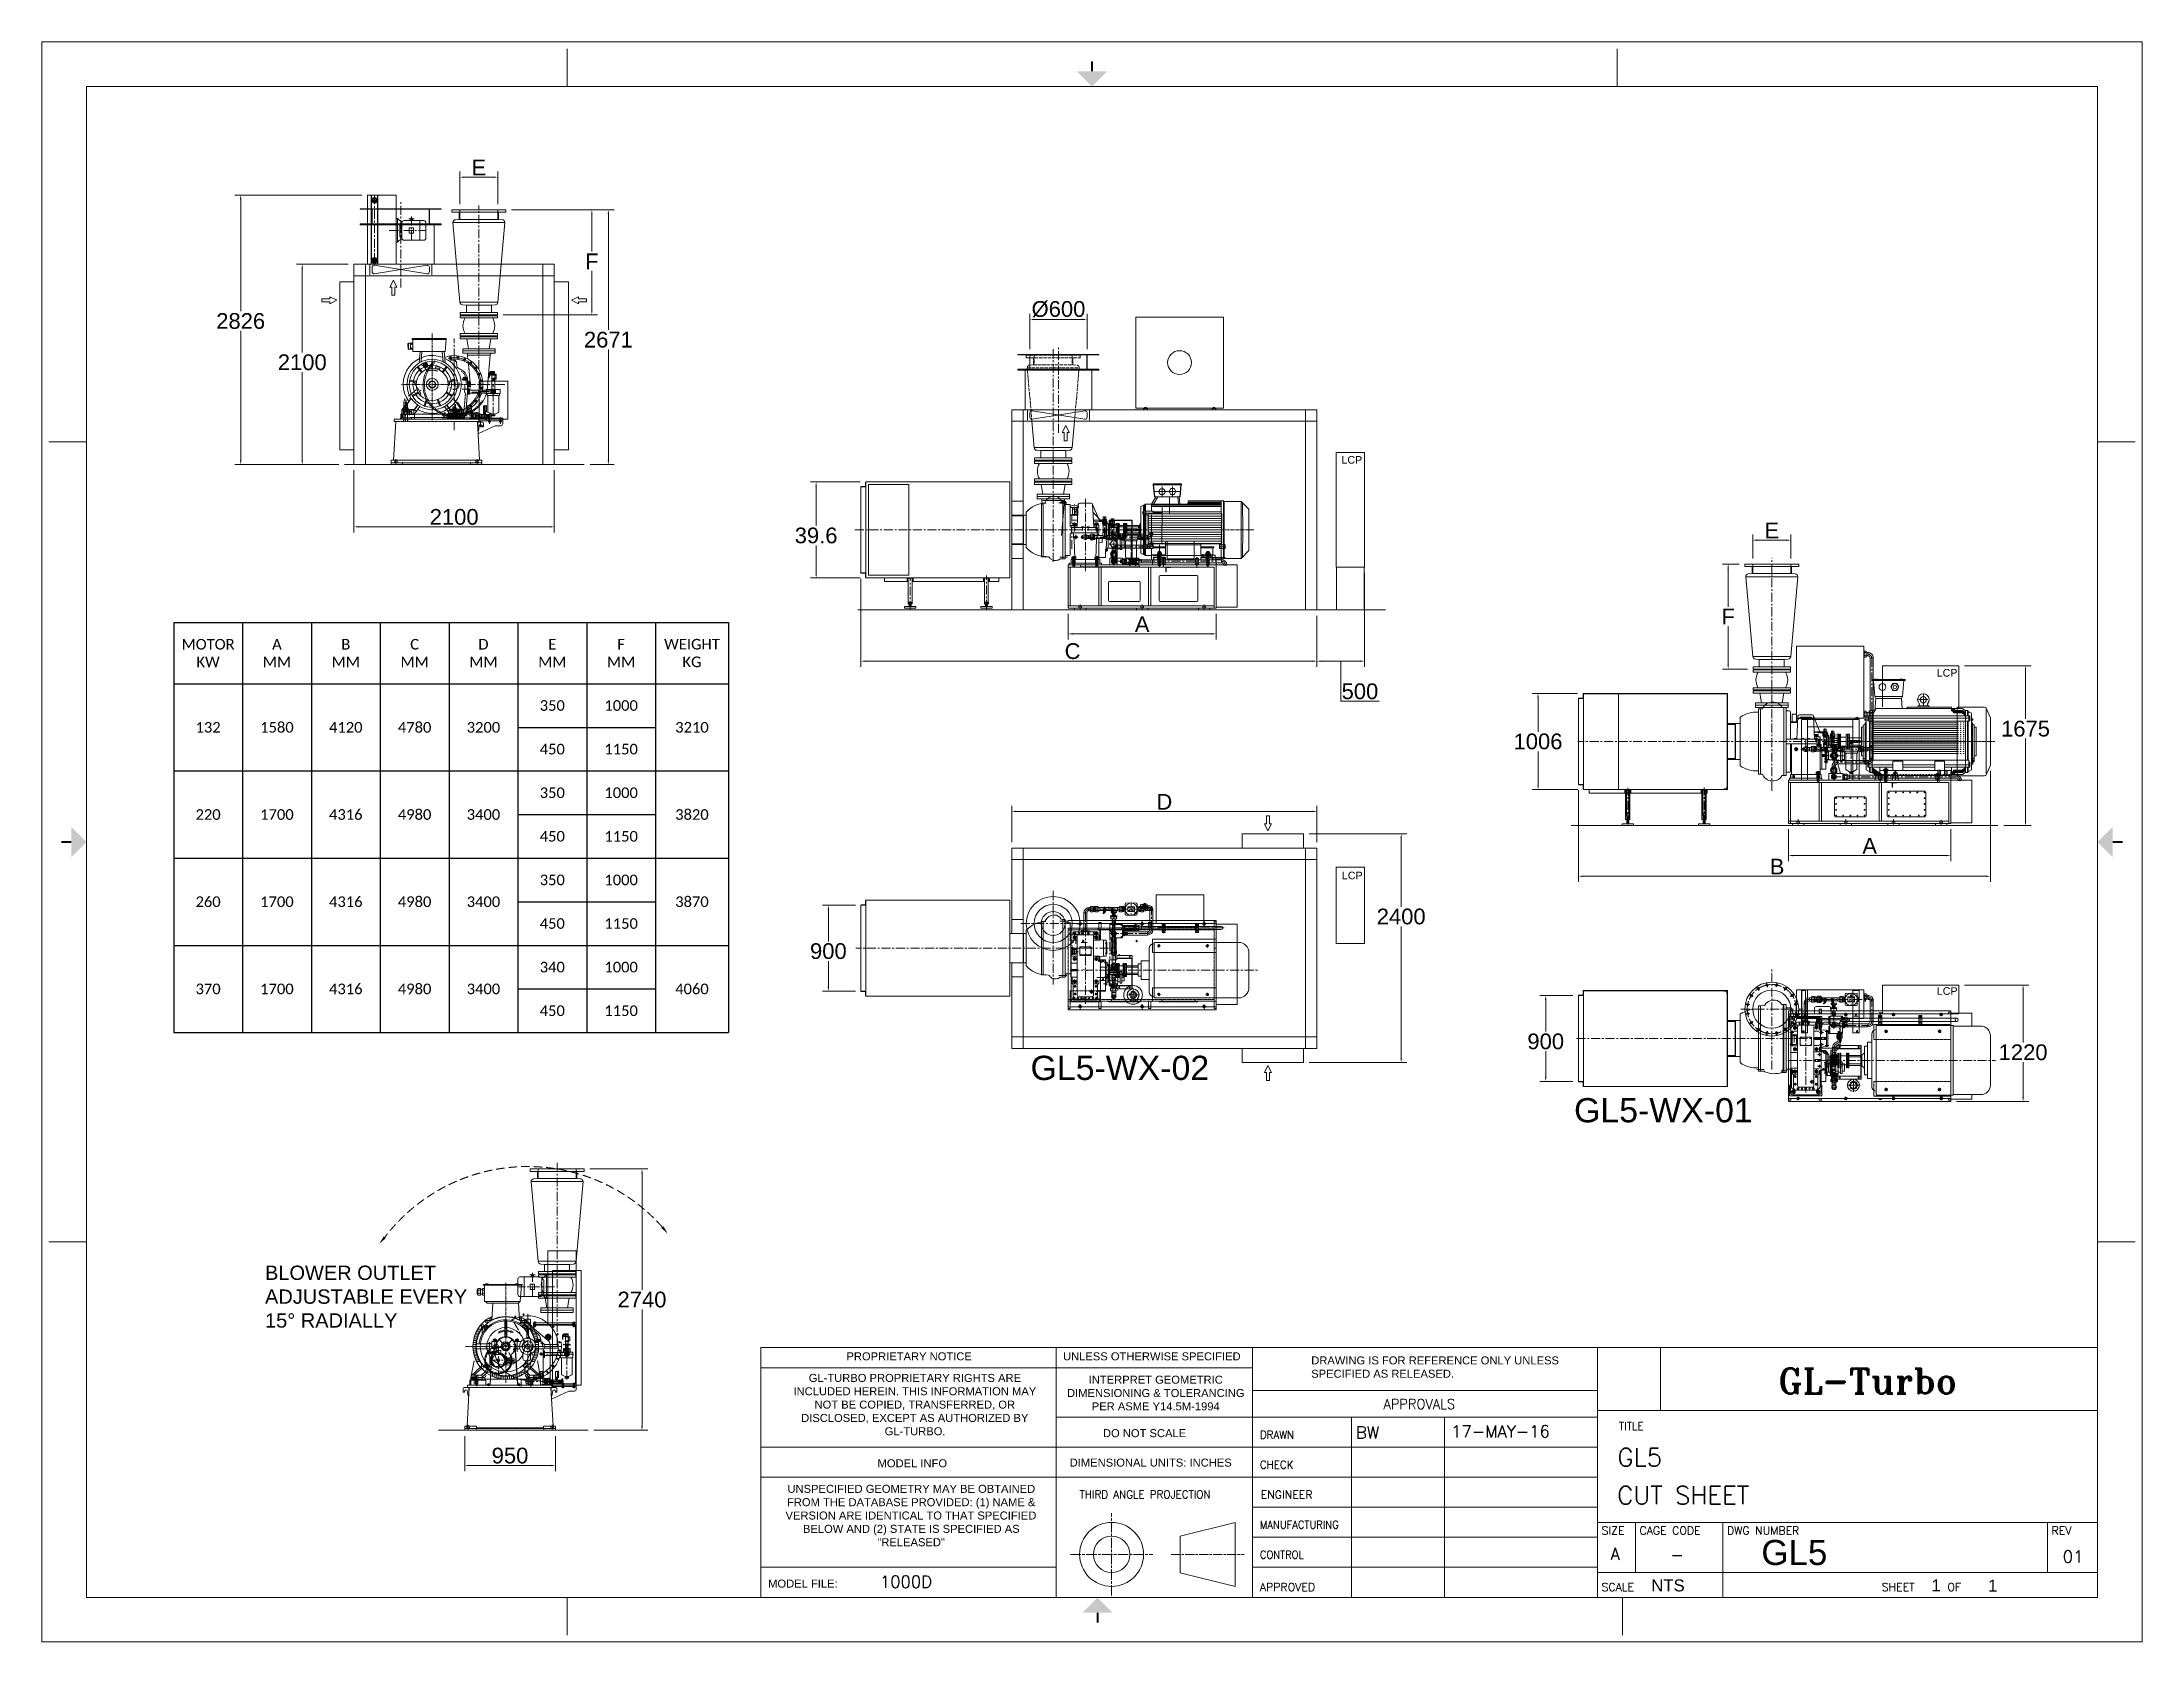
# Model space of a CAD drawing. Header units: millimetres. Extents: x 2 to 559190, y 2 to 426051.
import ezdxf
from ezdxf.enums import TextEntityAlignment as Align

# ---------------------------------------------------------------- set-up
doc = ezdxf.new("R2010")
doc.units = ezdxf.units.MM
doc.header["$LTSCALE"] = 25.4
for name, pattern in [('ACAD_ISO02W100', [15, 12, -3]), ('ACAD_ISO03W100', [30, 12, -18]), ('ACAD_ISO04W100', [30, 24, -3, 0, -3]), ('CENTER', [50.8, 31.75, -6.35, 6.35, -6.35]), ('CHAIN', [0.7087, 0.4724, -0.0591, 0.1181, -0.0591]), ('DASHDOT', [25.4, 12.7, -6.35, 0, -6.35]), ('DASHED', [0.75, 0.5, -0.25]), ('EB_DASH', [6, 3, -3]), ('EB_DASHDOTDOT', [45, 30, -3, 3, -3, 3, -3])]:
    doc.linetypes.add(name, pattern=pattern)
doc.layers.get('Defpoints').update_dxf_attribs({"lineweight": 5})
for name, color, linetype, lineweight in [('06___ANNOTATIONS', 7, 'Continuous', 5), ('CAXA0', 7, 'Continuous', 5), ('CAXA1', 5, 'CENTER', 5), ('CAXA2', 6, 'EB_DASH', 5), ('CAXA4', 3, 'Continuous', 5), ('Title Block', 7, 'Continuous', 5), ('图层1', 1, 'ACAD_ISO04W100', 5)]:
    doc.layers.add(name, color=color, linetype=linetype, lineweight=lineweight)
doc.styles.add('ACANSTS', font='romans.shx', dxfattribs={"height": 25.4})
doc.styles.add('Roman', font='arial.ttf')
doc.styles.add('ROMANS', font='romant.shx', dxfattribs={"height": 88.9})
doc.styles.get("Standard").update_dxf_attribs({"font": 'arial.ttf'})
doc.dimstyles.new('ISO-25', dxfattribs={"dimscale": 30, "dimtxt": 38.1, "dimasz": 38.1, "dimexe": 50.8, "dimexo": 50.8, "dimgap": 15.875, "dimtad": 1, "dimtih": 1, "dimtoh": 1, "dimdec": 1, "dimlfac": 0.03937, "dimdsep": 46, "dimtxsty": 'Standard', "dimcen": 63.5, "dimclrd": 7, "dimclre": 7, "dimclrt": 7, "dimadec": 0, "dimazin": 0, "dimtfac": 1, "dimtdec": 1, "dimtmove": 0, "dimatfit": 3, "dimfxl": 25.4, "dimlwd": 5, "dimlwe": 5, "dimarcsym": 0})

msp = doc.modelspace()

# ---------------------------------------------------------------- texts
at = {"color": 7, "linetype": 'Continuous', "lineweight": 5, "char_height": 6451.6, "attachment_point": 1, "style": 'Roman'}
for s, insert in [('GL5-WX-02', (263226.56, 156108.08)), ('GL5-WX-01', (407959.56, 144830.87))]:
    msp.add_mtext_dynamic_manual_height_columns(s, width=82403.9018, gutter_width=25.4, heights=[0], dxfattribs=dict(at, insert=insert))
at = {"color": 7, "lineweight": 5, "insert": (59387.19, 100227.45), "char_height": 3810, "attachment_point": 1, "style": 'Roman'}
msp.add_mtext('BLOWER OUTLET\\PADJUSTABLE EVERY \\P15%%D RADIALLY', dxfattribs=at)
at = {"layer": '06___ANNOTATIONS', "color": 7, "linetype": 'Continuous', "lineweight": 5, "char_height": 2031.996, "width": 109153.0252, "attachment_point": 4, "style": 'Roman'}
for insert in [(346025.55, 314774.38), (504523.79, 258076.67), (346138.09, 204091.73), (504555.74, 173333.35)]:
    msp.add_mtext('LCP', dxfattribs=dict(at, insert=insert))

# ---------------------------------------------------------------- blocks, each defined once
blk = doc.blocks.new('*T14')
at = {"linetype": 'ByBlock', "lineweight": -2, "transparency": 16777216}
for p, q in [((0, 0), (147701, 0)), ((0, 0), (0, -109215)), ((18330, 0), (18330, -109215)), ((36661, 0), (36661, -109215)), ((54991, 0), (54991, -109215)), ((73321, 0), (73321, -109215)), ((91652, 0), (91652, -27949)), ((109982, 0), (109982, -109215)), ((128312, 0), (128312, -109215)), ((147701, 0), (147701, -109215)), ((0, -16339), (147701, -16339)), ((91652, -27949), (128312, -27949)), ((0, -39558), (147701, -39558)), ((91652, -39558), (91652, -51168)), ((91652, -51168), (128312, -51168)), ((0, -62777), (147701, -62777)), ((91652, -62777), (91652, -74387)), ((91652, -74387), (128312, -74387)), ((0, -85996), (147701, -85996)), ((91652, -85996), (91652, -97605)), ((91652, -97605), (128312, -97605)), ((0, -109215), (147701, -109215))]:
    blk.add_line(p, q, dxfattribs=at)
at = {"color": 0, "linetype": 'ByBlock', "lineweight": -2, "transparency": 16777216}
for p, q in [((91652, -27949), (91652, -39558)), ((91652, -51168), (91652, -62777)), ((91652, -74387), (91652, -85996)), ((91652, -97605), (91652, -109215))]:
    blk.add_line(p, q, dxfattribs=at)
at = {"color": 0, "linetype": 'Continuous', "lineweight": 5, "transparency": 16777216, "char_height": 2822.22, "attachment_point": 5}
for s, insert, width in [('{\\fCalibri|b0|i0|c0;MOTOR^JKW', (9165, -8170), 15282.33), ('{\\fCalibri|b0|i0|c0;A^JMM', (27495, -8170), 15282.33), ('{\\fCalibri|b0|i0|c0;B^JMM', (45826, -8170), 15282.33), ('{\\fCalibri|b0|i0|c0;C^JMM', (64156, -8170), 15282.33), ('{\\fCalibri|b0|i0|c0;D^JMM', (82486, -8170), 15282.33), ('{\\fCalibri|b0|i0|c0;E^JMM', (100817, -8170), 15282.33), ('{\\fCalibri|b0|i0|c0;F^JMM', (119147, -8170), 15282.33), ('{\\fCalibri|b0|i0|c0;WEIGHT^JKG', (138007, -8170), 16340.67), ('{\\fCalibri|b0|i0|c0;350', (100817, -22144), 15282.33), ('{\\fCalibri|b0|i0|c0;1000', (119147, -22144), 15282.33), ('{\\fCalibri|b0|i0|c0;132', (9165, -27949), 15282.33), ('{\\fCalibri|b0|i0|c0;1580', (27495, -27949), 15282.33), ('{\\fCalibri|b0|i0|c0;4120', (45826, -27949), 15282.33), ('{\\fCalibri|b0|i0|c0;4780', (64156, -27949), 15282.33), ('{\\fCalibri|b0|i0|c0;3200', (82486, -27949), 15282.33), ('{\\fCalibri|b0|i0|c0;3210', (138007, -27949), 16340.67), ('{\\fCalibri|b0|i0|c0;450', (100817, -33753), 15282.33), ('{\\fCalibri|b0|i0|c0;1150', (119147, -33753), 15282.33), ('{\\fCalibri|b0|i0|c0;350', (100817, -45363), 15282.33), ('{\\fCalibri|b0|i0|c0;1000', (119147, -45363), 15282.33), ('{\\fCalibri|b0|i0|c0;220', (9165, -51168), 15282.33), ('{\\fCalibri|b0|i0|c0;1700', (27495, -51168), 15282.33), ('{\\fCalibri|b0|i0|c0;4316', (45826, -51168), 15282.33), ('{\\fCalibri|b0|i0|c0;4980', (64156, -51168), 15282.33), ('{\\fCalibri|b0|i0|c0;3400', (82486, -51168), 15282.33), ('{\\fCalibri|b0|i0|c0;3820', (138007, -51168), 16340.67), ('{\\fCalibri|b0|i0|c0;450', (100817, -56972), 15282.33), ('{\\fCalibri|b0|i0|c0;1150', (119147, -56972), 15282.33), ('{\\fCalibri|b0|i0|c0;350', (100817, -68582), 15282.33), ('{\\fCalibri|b0|i0|c0;1000', (119147, -68582), 15282.33), ('{\\fCalibri|b0|i0|c0;260', (9165, -74387), 15282.33), ('{\\fCalibri|b0|i0|c0;1700', (27495, -74387), 15282.33), ('{\\fCalibri|b0|i0|c0;4316', (45826, -74387), 15282.33), ('{\\fCalibri|b0|i0|c0;4980', (64156, -74387), 15282.33), ('{\\fCalibri|b0|i0|c0;3400', (82486, -74387), 15282.33), ('{\\fCalibri|b0|i0|c0;3870', (138007, -74387), 16340.67), ('{\\fCalibri|b0|i0|c0;450', (100817, -80191), 15282.33), ('{\\fCalibri|b0|i0|c0;1150', (119147, -80191), 15282.33), ('{\\fCalibri|b0|i0|c0;340', (100817, -91801), 15282.33), ('{\\fCalibri|b0|i0|c0;1000', (119147, -91801), 15282.33), ('{\\fCalibri|b0|i0|c0;370', (9165, -97605), 15282.33), ('{\\fCalibri|b0|i0|c0;1700', (27495, -97605), 15282.33), ('{\\fCalibri|b0|i0|c0;4316', (45826, -97605), 15282.33), ('{\\fCalibri|b0|i0|c0;4980', (64156, -97605), 15282.33), ('{\\fCalibri|b0|i0|c0;3400', (82486, -97605), 15282.33), ('{\\fCalibri|b0|i0|c0;4060', (138007, -97605), 16340.67), ('{\\fCalibri|b0|i0|c0;450', (100817, -103410), 15282.33), ('{\\fCalibri|b0|i0|c0;1150', (119147, -103410), 15282.33)]:
    blk.add_mtext(s, dxfattribs=dict(at, insert=insert, width=width))
blk = doc.blocks.new('*D13')
at = {"color": 7, "linetype": 'Continuous', "lineweight": 5, "transparency": 16777216}
for p, q in [((85149, 385305), (51384, 385305)), ((52908, 384162), (52908, 354356)), ((52908, 314667), (52908, 349124)), ((77746, 313524), (51384, 313524))]:
    blk.add_line(p, q, dxfattribs=at)
at = {"color": 7, "transparency": 16777216}
for points in [[(52718, 384162), (53099, 384162), (52908, 385305)], [(52718, 314667), (53099, 314667), (52908, 313524)]]:
    blk.add_solid(points, dxfattribs=at)
at = {"layer": 'Defpoints', "color": 0, "transparency": 16777216}
for p in [(52908, 385305), (86673, 385305), (79270, 313524)]:
    blk.add_point(p, dxfattribs=at)
at = {"color": 7, "lineweight": 5, "transparency": 16777216, "insert": (52908, 351740), "char_height": 4191, "attachment_point": 5, "style": 'Roman'}
blk.add_mtext('2826', dxfattribs=at)
blk = doc.blocks.new('*D26')
at = {"color": 7, "linetype": 'Continuous', "lineweight": 5, "transparency": 16777216}
for p, q in [((125028, 381363), (152340, 381363)), ((150816, 380220), (150816, 349377)), ((150816, 314667), (150816, 344145)), ((145924, 313524), (152340, 313524))]:
    blk.add_line(p, q, dxfattribs=at)
at = {"color": 7, "transparency": 16777216}
for points in [[(150626, 380220), (151007, 380220), (150816, 381363)], [(150626, 314667), (151007, 314667), (150816, 313524)]]:
    blk.add_solid(points, dxfattribs=at)
at = {"layer": 'Defpoints', "color": 0, "transparency": 16777216}
for p in [(123504, 381363), (150816, 381363), (144400, 313524)]:
    blk.add_point(p, dxfattribs=at)
at = {"color": 7, "lineweight": 5, "transparency": 16777216, "insert": (150816, 346761), "char_height": 4191, "attachment_point": 5, "style": 'Roman'}
blk.add_mtext('2671', dxfattribs=at)
blk = doc.blocks.new('*D9')
at = {"color": 7, "linetype": 'Continuous', "lineweight": 5, "transparency": 16777216}
for p, q in [((81556, 366864), (67775, 366864)), ((69299, 365721), (69299, 343365)), ((69299, 314667), (69299, 338132)), ((79016, 313524), (67775, 313524))]:
    blk.add_line(p, q, dxfattribs=at)
at = {"color": 7, "transparency": 16777216}
for points in [[(69108, 365721), (69489, 365721), (69299, 366864)], [(69108, 314667), (69489, 314667), (69299, 313524)]]:
    blk.add_solid(points, dxfattribs=at)
at = {"layer": 'Defpoints', "color": 0, "transparency": 16777216}
for p in [(83080, 366864), (69299, 313524), (80540, 313524)]:
    blk.add_point(p, dxfattribs=at)
at = {"color": 7, "lineweight": 5, "transparency": 16777216, "insert": (69299, 340748), "char_height": 4191, "attachment_point": 5, "style": 'Roman'}
blk.add_mtext('2100', dxfattribs=at)
blk = doc.blocks.new('*D19')
at = {"color": 7, "linetype": 'Continuous', "lineweight": 5, "transparency": 16777216}
for p, q in [((83080, 312000), (83080, 295430)), ((136420, 312000), (136420, 295430)), ((84223, 296954), (135277, 296954))]:
    blk.add_line(p, q, dxfattribs=at)
at = {"color": 7, "transparency": 16777216}
for points in [[(84223, 297144), (84223, 296763), (83080, 296954)], [(135277, 297144), (135277, 296763), (136420, 296954)]]:
    blk.add_solid(points, dxfattribs=at)
at = {"layer": 'Defpoints', "color": 0, "transparency": 16777216}
for p in [(83080, 313524), (136420, 313524), (136420, 296954)]:
    blk.add_point(p, dxfattribs=at)
at = {"color": 7, "lineweight": 5, "transparency": 16777216, "insert": (109750, 299570), "char_height": 4191, "attachment_point": 5, "style": 'Roman'}
blk.add_mtext('2100', dxfattribs=at)
blk = doc.blocks.new('*D20')
at = {"color": 7, "linetype": 'Continuous', "lineweight": 5, "transparency": 16777216}
for p, q in [((218083, 283130), (218083, 259655)), ((339495, 273282), (339495, 259655)), ((219226, 261179), (338352, 261179))]:
    blk.add_line(p, q, dxfattribs=at)
at = {"color": 7, "transparency": 16777216}
for points in [[(219226, 261369), (219226, 260988), (218083, 261179)], [(338352, 261369), (338352, 260988), (339495, 261179)]]:
    blk.add_solid(points, dxfattribs=at)
at = {"layer": 'Defpoints', "color": 0, "transparency": 16777216}
for p in [(218083, 284654), (339495, 274806), (339495, 261179)]:
    blk.add_point(p, dxfattribs=at)
at = {"color": 7, "lineweight": 5, "transparency": 16777216, "insert": (274416, 263822), "char_height": 4191, "attachment_point": 5, "style": 'Roman'}
blk.add_mtext('C', dxfattribs=at)
blk = doc.blocks.new('*D21')
at = {"color": 7, "linetype": 'Continuous', "lineweight": 5, "transparency": 16777216}
for p, q in [((273264, 273790), (273264, 266925)), ((274407, 268449), (311491, 268449)), ((312634, 273790), (312634, 266925))]:
    blk.add_line(p, q, dxfattribs=at)
at = {"color": 7, "transparency": 16777216}
for points in [[(274407, 268639), (274407, 268258), (273264, 268449)], [(311491, 268639), (311491, 268258), (312634, 268449)]]:
    blk.add_solid(points, dxfattribs=at)
at = {"layer": 'Defpoints', "color": 0, "transparency": 16777216}
for p in [(273264, 275314), (312634, 275314), (312634, 268449)]:
    blk.add_point(p, dxfattribs=at)
at = {"color": 7, "lineweight": 5, "transparency": 16777216, "insert": (292949, 271021), "char_height": 4191, "attachment_point": 5, "style": 'Roman'}
blk.add_mtext('A', dxfattribs=at)
blk = doc.blocks.new('*D22')
at = {"color": 7, "linetype": 'Continuous', "lineweight": 5, "transparency": 16777216}
for p, q in [((352195, 284712), (352195, 259655)), ((339495, 273282), (339495, 259655)), ((340638, 261179), (351052, 261179)), ((345845, 261179), (345845, 250516)), ((345845, 250516), (356043, 250516))]:
    blk.add_line(p, q, dxfattribs=at)
at = {"color": 7, "transparency": 16777216}
for points in [[(340638, 261369), (340638, 260988), (339495, 261179)], [(351052, 261369), (351052, 260988), (352195, 261179)]]:
    blk.add_solid(points, dxfattribs=at)
at = {"layer": 'Defpoints', "color": 0, "transparency": 16777216}
for p in [(352195, 286236), (339495, 274806), (352195, 261179)]:
    blk.add_point(p, dxfattribs=at)
at = {"color": 7, "lineweight": 5, "transparency": 16777216, "insert": (350944, 253132), "char_height": 4191, "attachment_point": 5, "style": 'Roman'}
blk.add_mtext('500', dxfattribs=at)
blk = doc.blocks.new('*D23')
at = {"color": 7, "linetype": 'Continuous', "lineweight": 5, "transparency": 16777216}
for p, q in [((258215, 212944), (258215, 222682)), ((259358, 221158), (338352, 221158)), ((339495, 212944), (339495, 222682))]:
    blk.add_line(p, q, dxfattribs=at)
at = {"color": 7, "transparency": 16777216}
for points in [[(259358, 221349), (259358, 220968), (258215, 221158)], [(338352, 221349), (338352, 220968), (339495, 221158)]]:
    blk.add_solid(points, dxfattribs=at)
at = {"layer": 'Defpoints', "color": 0, "transparency": 16777216}
for p in [(339495, 221158), (258215, 211420), (339495, 211420)]:
    blk.add_point(p, dxfattribs=at)
at = {"color": 7, "lineweight": 5, "transparency": 16777216, "insert": (298855, 223730), "char_height": 4191, "attachment_point": 5, "style": 'Roman'}
blk.add_mtext('D', dxfattribs=at)
blk = doc.blocks.new('*D24')
at = {"color": 7, "linetype": 'Continuous', "lineweight": 5, "transparency": 16777216}
for p, q in [((337463, 215230), (363448, 215230)), ((361924, 214087), (361924, 195782)), ((361924, 155413), (361924, 190550)), ((337463, 154270), (363448, 154270))]:
    blk.add_line(p, q, dxfattribs=at)
at = {"color": 7, "transparency": 16777216}
for points in [[(361733, 214087), (362114, 214087), (361924, 215230)], [(361733, 155413), (362114, 155413), (361924, 154270)]]:
    blk.add_solid(points, dxfattribs=at)
at = {"layer": 'Defpoints', "color": 0, "transparency": 16777216}
for p in [(335939, 215230), (335939, 154270), (361924, 154270)]:
    blk.add_point(p, dxfattribs=at)
at = {"color": 7, "lineweight": 5, "transparency": 16777216, "insert": (361924, 193166), "char_height": 4191, "attachment_point": 5, "style": 'Roman'}
blk.add_mtext('2400', dxfattribs=at)
blk = doc.blocks.new('*D10')
at = {"color": 7, "linetype": 'Continuous', "lineweight": 5, "transparency": 16777216}
for p, q in [((111249, 382887), (111249, 391574)), ((121409, 382887), (121409, 391574)), ((112392, 390050), (120266, 390050))]:
    blk.add_line(p, q, dxfattribs=at)
at = {"color": 7, "transparency": 16777216}
for points in [[(112392, 390241), (112392, 389860), (111249, 390050)], [(120266, 390241), (120266, 389860), (121409, 390050)]]:
    blk.add_solid(points, dxfattribs=at)
at = {"layer": 'Defpoints', "color": 0, "transparency": 16777216}
for p in [(121409, 390050), (111249, 381363), (121409, 381363)]:
    blk.add_point(p, dxfattribs=at)
at = {"color": 7, "lineweight": 5, "transparency": 16777216, "insert": (116329, 392622), "char_height": 4191, "attachment_point": 5, "style": 'Roman'}
blk.add_mtext('E', dxfattribs=at)
blk = doc.blocks.new('*D11')
at = {"color": 7, "linetype": 'Continuous', "lineweight": 5, "transparency": 16777216}
for p, q in [((125028, 381363), (147938, 381363)), ((146414, 380220), (146414, 370228)), ((146414, 354566), (146414, 365084)), ((122812, 353423), (147938, 353423))]:
    blk.add_line(p, q, dxfattribs=at)
at = {"color": 7, "transparency": 16777216}
for points in [[(146224, 380220), (146605, 380220), (146414, 381363)], [(146224, 354566), (146605, 354566), (146414, 353423)]]:
    blk.add_solid(points, dxfattribs=at)
at = {"layer": 'Defpoints', "color": 0, "transparency": 16777216}
for p in [(123504, 381363), (121288, 353423), (146414, 353423)]:
    blk.add_point(p, dxfattribs=at)
at = {"color": 7, "lineweight": 5, "transparency": 16777216, "insert": (146414, 367656), "char_height": 4191, "attachment_point": 5, "style": 'Roman'}
blk.add_mtext('F', dxfattribs=at)
blk = doc.blocks.new('*D12')
at = {"color": 7, "linetype": 'Continuous', "lineweight": 5, "transparency": 16777216}
for p, q in [((263066, 344249), (263066, 353681)), ((278281, 344249), (278281, 353681)), ((264209, 352157), (277138, 352157))]:
    blk.add_line(p, q, dxfattribs=at)
at = {"color": 7, "transparency": 16777216}
for points in [[(264209, 352347), (264209, 351966), (263066, 352157)], [(277138, 352347), (277138, 351966), (278281, 352157)]]:
    blk.add_solid(points, dxfattribs=at)
at = {"layer": 'Defpoints', "color": 0, "transparency": 16777216}
for p in [(278281, 352157), (263066, 342725), (278281, 342725)]:
    blk.add_point(p, dxfattribs=at)
at = {"color": 7, "lineweight": 5, "transparency": 16777216, "insert": (270673, 354890), "char_height": 4191, "attachment_point": 5, "style": 'Roman'}
blk.add_mtext('%%C600', dxfattribs=at)
blk = doc.blocks.new('*D25')
at = {"color": 7, "linetype": 'Continuous', "lineweight": 5, "transparency": 16777216}
for p, q in [((217829, 308918), (204610, 308918)), ((206134, 307775), (206134, 297250)), ((206134, 284509), (206134, 292015)), ((217829, 283366), (204610, 283366))]:
    blk.add_line(p, q, dxfattribs=at)
at = {"color": 7, "transparency": 16777216}
for points in [[(205944, 307775), (206325, 307775), (206134, 308918)], [(205944, 284509), (206325, 284509), (206134, 283366)]]:
    blk.add_solid(points, dxfattribs=at)
at = {"layer": 'Defpoints', "color": 0, "transparency": 16777216}
for p in [(219353, 308918), (206134, 283366), (219353, 283366)]:
    blk.add_point(p, dxfattribs=at)
at = {"color": 7, "lineweight": 5, "transparency": 16777216, "insert": (206134, 294632), "char_height": 4191, "attachment_point": 5, "style": 'Roman'}
blk.add_mtext('39.6', dxfattribs=at)
blk = doc.blocks.new('*D15')
at = {"color": 7, "linetype": 'Continuous', "lineweight": 5, "transparency": 16777216}
for p, q in [((112566, 54844), (112566, 45478)), ((136696, 54844), (136696, 45478)), ((113709, 47002), (135553, 47002))]:
    blk.add_line(p, q, dxfattribs=at)
at = {"color": 7, "transparency": 16777216}
for points in [[(113709, 47192), (113709, 46811), (112566, 47002)], [(135553, 47192), (135553, 46811), (136696, 47002)]]:
    blk.add_solid(points, dxfattribs=at)
at = {"layer": 'Defpoints', "color": 0, "transparency": 16777216}
for p in [(112566, 56368), (136696, 56368), (136696, 47002)]:
    blk.add_point(p, dxfattribs=at)
at = {"color": 7, "lineweight": 5, "transparency": 16777216, "insert": (124631, 49618), "char_height": 4191, "attachment_point": 5, "style": 'Roman'}
blk.add_mtext('950', dxfattribs=at)
blk = doc.blocks.new('*D16')
at = {"color": 7, "linetype": 'Continuous', "lineweight": 5, "transparency": 16777216}
for p, q in [((145885, 125962), (161295, 125962)), ((159771, 124819), (159771, 93781)), ((159771, 57511), (159771, 88549)), ((146985, 56368), (161295, 56368))]:
    blk.add_line(p, q, dxfattribs=at)
at = {"color": 7, "transparency": 16777216}
for points in [[(159581, 124819), (159962, 124819), (159771, 125962)], [(159581, 57511), (159962, 57511), (159771, 56368)]]:
    blk.add_solid(points, dxfattribs=at)
at = {"layer": 'Defpoints', "color": 0, "transparency": 16777216}
for p in [(144361, 125962), (159771, 125962), (145461, 56368)]:
    blk.add_point(p, dxfattribs=at)
at = {"color": 7, "lineweight": 5, "transparency": 16777216, "insert": (159771, 91165), "char_height": 4191, "attachment_point": 5, "style": 'Roman'}
blk.add_mtext('2740', dxfattribs=at)
blk = doc.blocks.new('*D3')
at = {"color": 7, "linetype": 'Continuous', "lineweight": 5, "transparency": 16777216}
for p, q in [((408848, 252559), (396838, 252559)), ((398362, 251416), (398362, 242398)), ((398362, 228149), (398362, 237166)), ((408924, 227006), (396838, 227006))]:
    blk.add_line(p, q, dxfattribs=at)
at = {"color": 7, "transparency": 16777216}
for points in [[(398171, 251416), (398552, 251416), (398362, 252559)], [(398171, 228149), (398552, 228149), (398362, 227006)]]:
    blk.add_solid(points, dxfattribs=at)
at = {"layer": 'Defpoints', "color": 0, "transparency": 16777216}
for p in [(410372, 252559), (398362, 227006), (410448, 227006)]:
    blk.add_point(p, dxfattribs=at)
at = {"color": 7, "lineweight": 5, "transparency": 16777216, "insert": (398362, 239782), "char_height": 4191, "attachment_point": 5, "style": 'Roman'}
blk.add_mtext('1006', dxfattribs=at)
blk = doc.blocks.new('*D17')
at = {"color": 7, "linetype": 'Continuous', "lineweight": 5, "transparency": 16777216}
for p, q in [((511944, 259975), (529697, 259975)), ((528173, 258832), (528173, 245800)), ((528173, 218573), (528173, 240568)), ((522361, 217430), (529697, 217430))]:
    blk.add_line(p, q, dxfattribs=at)
at = {"color": 7, "transparency": 16777216}
for points in [[(527982, 258832), (528363, 258832), (528173, 259975)], [(527982, 218573), (528363, 218573), (528173, 217430)]]:
    blk.add_solid(points, dxfattribs=at)
at = {"layer": 'Defpoints', "color": 0, "transparency": 16777216}
for p in [(510420, 259975), (528173, 259975), (520837, 217430)]:
    blk.add_point(p, dxfattribs=at)
at = {"color": 7, "lineweight": 5, "transparency": 16777216, "insert": (528173, 243184), "char_height": 4191, "attachment_point": 5, "style": 'Roman'}
blk.add_mtext('1675', dxfattribs=at)
blk = doc.blocks.new('*D18')
at = {"color": 7, "linetype": 'Continuous', "lineweight": 5, "transparency": 16777216}
for p, q in [((511944, 174931), (529048, 174931)), ((527524, 173788), (527524, 159628)), ((527524, 145086), (527524, 154396)), ((509785, 143943), (529048, 143943))]:
    blk.add_line(p, q, dxfattribs=at)
at = {"color": 7, "transparency": 16777216}
for points in [[(527334, 173788), (527715, 173788), (527524, 174931)], [(527334, 145086), (527715, 145086), (527524, 143943)]]:
    blk.add_solid(points, dxfattribs=at)
at = {"layer": 'Defpoints', "color": 0, "transparency": 16777216}
for p in [(510420, 174931), (508261, 143943), (527524, 143943)]:
    blk.add_point(p, dxfattribs=at)
at = {"color": 7, "lineweight": 5, "transparency": 16777216, "insert": (527524, 157012), "char_height": 4191, "attachment_point": 5, "style": 'Roman'}
blk.add_mtext('1220', dxfattribs=at)
blk = doc.blocks.new('*D4')
at = {"color": 7, "linetype": 'Continuous', "lineweight": 5, "transparency": 16777216}
for p, q in [((455531, 288556), (455531, 294921)), ((456674, 293397), (464548, 293397)), ((465691, 288556), (465691, 294921))]:
    blk.add_line(p, q, dxfattribs=at)
at = {"color": 7, "transparency": 16777216}
for points in [[(456674, 293588), (456674, 293207), (455531, 293397)], [(464548, 293588), (464548, 293207), (465691, 293397)]]:
    blk.add_solid(points, dxfattribs=at)
at = {"layer": 'Defpoints', "color": 0, "transparency": 16777216}
for p in [(465691, 293397), (455531, 287032), (465691, 287032)]:
    blk.add_point(p, dxfattribs=at)
at = {"color": 7, "lineweight": 5, "transparency": 16777216, "insert": (460611, 295969), "char_height": 4191, "attachment_point": 5, "style": 'Roman'}
blk.add_mtext('E', dxfattribs=at)
blk = doc.blocks.new('*D5')
at = {"color": 7, "linetype": 'Continuous', "lineweight": 5, "transparency": 16777216}
for p, q in [((451911, 287032), (447474, 287032)), ((448998, 285889), (448998, 275633)), ((448998, 260235), (448998, 270490)), ((454127, 259092), (447474, 259092))]:
    blk.add_line(p, q, dxfattribs=at)
at = {"color": 7, "transparency": 16777216}
for points in [[(448807, 285889), (449188, 285889), (448998, 287032)], [(448807, 260235), (449188, 260235), (448998, 259092)]]:
    blk.add_solid(points, dxfattribs=at)
at = {"layer": 'Defpoints', "color": 0, "transparency": 16777216}
for p in [(453435, 287032), (448998, 259092), (455651, 259092)]:
    blk.add_point(p, dxfattribs=at)
at = {"color": 7, "lineweight": 5, "transparency": 16777216, "insert": (448998, 273062), "char_height": 4191, "attachment_point": 5, "style": 'Roman'}
blk.add_mtext('F', dxfattribs=at)
blk = doc.blocks.new('*D6')
at = {"color": 7, "linetype": 'Continuous', "lineweight": 5, "transparency": 16777216}
for p, q in [((407652, 172137), (398886, 172137)), ((400410, 170994), (400410, 162524)), ((400410, 150420), (400410, 157292)), ((407652, 149277), (398886, 149277))]:
    blk.add_line(p, q, dxfattribs=at)
at = {"color": 7, "transparency": 16777216}
for points in [[(400219, 170994), (400600, 170994), (400410, 172137)], [(400219, 150420), (400600, 150420), (400410, 149277)]]:
    blk.add_solid(points, dxfattribs=at)
at = {"layer": 'Defpoints', "color": 0, "transparency": 16777216}
for p in [(409176, 172137), (400410, 149277), (409176, 149277)]:
    blk.add_point(p, dxfattribs=at)
at = {"color": 7, "lineweight": 5, "transparency": 16777216, "insert": (400410, 159908), "char_height": 4191, "width": 427.81, "attachment_point": 5, "style": 'Roman'}
blk.add_mtext('900', dxfattribs=at)
blk = doc.blocks.new('*D7')
at = {"color": 7, "linetype": 'Continuous', "lineweight": 5, "transparency": 16777216}
for p, q in [((465081, 216415), (465081, 207897)), ((508261, 216414), (508261, 207897)), ((466224, 209421), (507118, 209421))]:
    blk.add_line(p, q, dxfattribs=at)
at = {"color": 7, "transparency": 16777216}
for points in [[(466224, 209611), (466224, 209230), (465081, 209421)], [(507118, 209611), (507118, 209230), (508261, 209421)]]:
    blk.add_solid(points, dxfattribs=at)
at = {"layer": 'Defpoints', "color": 0, "transparency": 16777216}
for p in [(465081, 217939), (508261, 217938), (508261, 209421)]:
    blk.add_point(p, dxfattribs=at)
at = {"color": 7, "lineweight": 5, "transparency": 16777216, "insert": (486671, 211992), "char_height": 4191, "attachment_point": 5, "style": 'Roman'}
blk.add_mtext('A', dxfattribs=at)
blk = doc.blocks.new('*D8')
at = {"color": 7, "linetype": 'Continuous', "lineweight": 5, "transparency": 16777216}
for p, q in [((518805, 231992), (518805, 202391)), ((409178, 226828), (409178, 202391)), ((410321, 203915), (517662, 203915))]:
    blk.add_line(p, q, dxfattribs=at)
at = {"color": 7, "transparency": 16777216}
for points in [[(410321, 204106), (410321, 203725), (409178, 203915)], [(517662, 204106), (517662, 203725), (518805, 203915)]]:
    blk.add_solid(points, dxfattribs=at)
at = {"layer": 'Defpoints', "color": 0, "transparency": 16777216}
for p in [(518805, 233516), (409178, 228352), (518805, 203915)]:
    blk.add_point(p, dxfattribs=at)
at = {"color": 7, "lineweight": 5, "transparency": 16777216, "insert": (462020, 206487), "char_height": 4191, "attachment_point": 5, "style": 'Roman'}
blk.add_mtext('B', dxfattribs=at)
blk = doc.blocks.new('*D2')
at = {"color": 7, "linetype": 'Continuous', "lineweight": 5, "transparency": 16777216}
for p, q in [((216635, 196180), (207869, 196180)), ((209393, 195037), (209393, 186566)), ((209393, 174463), (209393, 181334)), ((216635, 173320), (207869, 173320))]:
    blk.add_line(p, q, dxfattribs=at)
at = {"color": 7, "transparency": 16777216}
for points in [[(209202, 195037), (209583, 195037), (209393, 196180)], [(209202, 174463), (209583, 174463), (209393, 173320)]]:
    blk.add_solid(points, dxfattribs=at)
at = {"layer": 'Defpoints', "color": 0, "transparency": 16777216}
for p in [(218159, 196180), (209393, 173320), (218159, 173320)]:
    blk.add_point(p, dxfattribs=at)
at = {"color": 7, "lineweight": 5, "transparency": 16777216, "insert": (209393, 183950), "char_height": 4191, "width": 8124.81, "attachment_point": 5, "style": 'Roman'}
blk.add_mtext('900', dxfattribs=at)
blk = doc.blocks.new('LONE STAR BLOWER TITLE BLOCK (SIZE A)')
at = {"lineweight": 15}
for p, q in [((444.5, 66.14), (444.5, 84.14)), ((444.5, 84.14), (462.5, 84.14)), ((462.5, 66.14), (462.5, 84.14)), ((462.5, 66.14), (444.5, 66.14))]:
    blk.add_line(p, q, dxfattribs=at)
at = {"layer": 'Title Block', "lineweight": 15}
for p, q in [((600.08, 457.2), (0, 457.2)), ((0, 457.2), (0, 0)), ((600.08, 0), (600.08, 457.2)), ((150.02, 444.5), (150.02, 455.22)), ((450.06, 444.5), (450.06, 455.22)), ((587.38, 444.5), (12.7, 444.5)), ((587.38, 444.5), (12.7, 444.5)), ((12.7, 444.5), (12.7, 12.7)), ((12.7, 439.2), (12.7, 444.5)), ((12.7, 444.5), (27.67, 444.5)), ((587.38, 12.7), (587.38, 444.5)), ((12.7, 439.2), (12.7, 361.13)), ((1.98, 342.9), (12.7, 342.9)), ((587.38, 342.9), (598.09, 342.9)), ((1.98, 114.3), (12.7, 114.3)), ((587.38, 114.3), (598.09, 114.3)), ((587.38, 84.14), (205.4, 84.14)), ((205.4, 84.14), (205.4, 12.7)), ((587.38, 84.14), (230.97, 84.14)), ((289.78, 84.14), (289.78, 12.7)), ((345.89, 84.14), (345.89, 12.7)), ((444.5, 12.7), (444.5, 84.14)), ((587.38, 12.7), (587.38, 84.14)), ((345.89, 78.32), (205.4, 78.32)), ((444.5, 71.86), (345.89, 71.86)), ((587.38, 66.14), (444.5, 66.14)), ((444.5, 64.24), (289.78, 64.24)), ((374.2, 12.81), (374.2, 64.24)), ((400.8, 12.81), (400.8, 64.24)), ((444.5, 55.67), (205.4, 55.67)), ((444.5, 47.1), (205.4, 47.1)), ((444.5, 38.52), (345.89, 38.52)), ((325.23, 30.25), (340.9, 34.17)), ((325.23, 19.81), (325.23, 30.25)), ((340.9, 34.17), (340.9, 15.89)), ((587.38, 34.13), (444.5, 34.13)), ((455.36, 34.13), (455.36, 19.84)), ((480.29, 34.13), (480.29, 12.7)), ((573.09, 34.13), (573.09, 19.84)), ((444.5, 29.95), (345.89, 29.95)), ((289.78, 21.38), (205.4, 21.38)), ((340.9, 15.89), (325.23, 19.81)), ((444.5, 21.38), (345.89, 21.38)), ((587.38, 19.84), (444.5, 19.84)), ((12.7, 12.7), (587.38, 12.7)), ((150.02, 1.98), (150.02, 12.7)), ((381.63, 12.7), (587.38, 12.7)), ((451.64, 1.98), (451.64, 12.7)), ((0, 0), (600.08, 0))]:
    blk.add_line(p, q, dxfattribs=at)
at = {"layer": 'Title Block', "linetype": 'CHAIN', "lineweight": 15, "ltscale": 0.249886}
for p, q in [((305.64, 13.28), (305.64, 36.78)), ((293.89, 25.03), (317.4, 25.03))]:
    blk.add_line(p, q, dxfattribs=at)
at = {"layer": 'Title Block', "linetype": 'CHAIN', "lineweight": 15, "ltscale": 0.22211}
blk.add_line((322.62, 25.03), (343.51, 25.03), dxfattribs=at)
at = {"layer": 'Title Block', "lineweight": 15, "const_width": 0.572}
for points in [[(300.04, 451.64), (300.04, 448.79)], [(5.56, 228.6), (8.41, 228.6)], [(594.52, 228.6), (591.66, 228.6)], [(301.62, 5.56), (301.62, 8.41)]]:
    blk.add_lwpolyline(points, dxfattribs=at)
at = {"layer": 'Title Block', "lineweight": 15}
for radius in [9.14, 5.22]:
    blk.add_circle((305.64, 25.03), radius, dxfattribs=at)
for points in [[(295.75, 448.79), (304.32, 448.79), (300.04, 444.5)], [(8.41, 224.31), (8.41, 232.89), (12.7, 228.6)], [(591.66, 224.31), (591.66, 232.89), (587.38, 228.6)], [(297.34, 8.41), (305.91, 8.41), (301.62, 12.7)]]:
    blk.add_solid(points, dxfattribs=at)
at = {"layer": 'Title Block', "lineweight": 15, "style": 'ACANSTS'}
for s, height, width, p in [('APPROVALS', 2.857, 0.951562, (383.31, 66.57)), ('DRAWN', 2.286, 0.942857, (348.01, 58.1)), ('TITLE', 2.286, 0.942857, (450.63, 60.55)), ('THIRD ANGLE PROJECTION', 2.286, 0.942857, (296.51, 41.03))]:
    blk.add_text(s, height=height, dxfattribs=dict(at, width=width)).set_placement(p)
for s, width, p in [('CHECK', 0.942857, (348.01, 50.67)), ('MANUFACTURING', 0.90932, (348.01, 33.52)), ('CONTROL', 0.90932, (348.01, 24.95))]:
    blk.add_text(s, height=2.286, dxfattribs=dict(at, width=width)).set_placement(p, align=Align.MIDDLE_LEFT)
for s, p in [('ENGINEER', (348.26, 42.11)), ('APPROVED', (348.01, 15.69)), ('SCALE', (445.64, 15.7)), ('SHEET     OF', (525.71, 15.7))]:
    blk.add_text(s, height=2.286, dxfattribs=at).set_placement(p, align=Align.MIDDLE_LEFT)
for s, height, p in [('SIZE', 2.286, (445.64, 30.7)), ('CAGE CODE', 2.286, (456.5, 30.7)), ('DWG NUMBER', 2.286, (481.49, 30.7)), ('REV', 2.286, (574.23, 30.7)), ('A', 3.43, (448.22, 23.44))]:
    blk.add_text(s, height=height, dxfattribs=at).set_placement(p)
at = {"layer": 'Title Block', "lineweight": 15, "char_height": 2.286, "attachment_point": 1, "style": 'Roman'}
for s, width, insert in [('PROPRIETARY NOTICE', 36.7505, (229.87, 82.77)), ('UNLESS OTHERWISE SPECIFIED', 58.447, (291.76, 82.77)), ('DRAWING IS FOR REFERENCE ONLY UNLESS SPECIFIED AS RELEASED.', 71.6532, (362.68, 81.61)), ('\\pi5.66053;GL-TURBO PROPRIETARY RIGHTS ARE \\P\\pi1.30606;INCLUDED HEREIN. THIS INFORMATION MAY \\P\\pi7.31811;NOT BE COPIED, TRANSFERRED, OR \\P\\pi3.49382;DISCLOSED, EXCEPT AS AUTHORIZED BY \\P\\pi27.36193;GL-TURBO.', 71.6646, (213.43, 76.6)), ('\\pi8.04028;INTERPRET GEOMETRIC \\P\\pi1.83954;DIMENSIONING & TOLERANCING \\P\\pi8.90805;PER ASME Y14.5M-1994', 53.9804, (291.06, 76.1)), ('DO NOT SCALE', 58.447, (303.17, 60.82)), ('MODEL INFO', 36.7505, (238.76, 52.21)), ('DIMENSIONAL UNITS: INCHES', 58.447, (293.66, 52.41)), ('\\pi1.28024;UNSPECIFIED GEOMETRY MAY BE OBTAINED \\P\\pi1.14926;FROM THE DATABASE PROVIDED: (1) NAME & \\P\\pi0.7181;VERSION ARE IDENTICAL TO THAT SPECIFIED \\P\\pi5.70488;BELOW AND (2) STATE IS SPECIFIED AS \\P\\pi26.965;"RELEASED"', 72.94, (211.74, 44.91)), ('MODEL FILE:', 36.7505, (207.49, 17.83))]:
    blk.add_mtext_dynamic_manual_height_columns(s, width=width, gutter_width=31.75, heights=[0], dxfattribs=dict(at, insert=insert))
at = {"layer": 'Title Block', "lineweight": 15, "insert": (496.11, 78.18), "char_height": 100.0125, "width": 135.4992, "attachment_point": 1, "style": 'ROMANS'}
blk.add_mtext('{\\H0.07143x;GL-Turbo}', dxfattribs=at)
at = {"layer": 'Title Block', "lineweight": 15, "style": 'ACANSTS'}
for tag, p, height in [('DRAWN_BY', (375.45, 58.16), 3.43), ('DRAWN_DATE', (402.66, 58.47), 3.43), ('DRAWING_SUBTITLE', (450.18, 50.21), 5.14), ('CHECKED_BY', (376.02, 49.37), 3.43), ('CHECK_DATE', (402.18, 49.5), 3.43), ('ENGINEER', (375.87, 40.95), 3.43), ('ENG_DATE', (401.95, 40.92), 3.43), ('DRAWING_SUBTITLE', (450.12, 39.35), 5.14), ('MANUFACTURING', (375.76, 32.38), 3.43), ('MFG_DATE', (401.98, 32.46), 3.43), ('CONTROL', (375.76, 23.81), 3.43), ('CONTROL_DATE', (401.98, 23.88), 3.43), ('CAGE_CODE', (455.36, 23.27), 3.43), ('MODEL_FILE_NAME', (230.14, 15.52), 3.43), ('APPROVED_BY', (375.47, 14.54), 3.43), ('APPROVAL_DATE', (401.77, 14.47), 3.43)]:
    blk.add_attdef(tag, p, '', height=height, dxfattribs=at)
at = {"layer": 'Title Block', "lineweight": 15, "style": 'Roman', "flags": 8}
for tag, height, p in [('DWG_NUMBER', 7.14, (484.29, 29.15)), ('SCALE', 3.43, (459.83, 17.88)), ('SHEETNUMBER', 3.43, (539.89, 17.88)), ('TOTA_SHEETS', 3.43, (556.11, 17.82))]:
    blk.add_attdef(tag, text='', height=height, dxfattribs=at).set_placement(p, align=Align.TOP_LEFT)
at = {"layer": 'Title Block', "lineweight": 15, "style": 'ACANSTS'}
blk.add_attdef('REVISION', text='', height=3.43, dxfattribs=at).set_placement((580.38, 22.69), align=Align.CENTER)

# ---------------------------------------------------------------- dimensions: what is measured, and where the dimension line sits
at = {"color": 7, "lineweight": 5}
for base, p1, p2, text, picture, middle in [((121408.66, 390050.47), (111248.66, 381363.36), (121408.66, 381363.36), 'E', '*D10', (116328.66, 390050.47)), ((278280.77, 352156.61), (263066.17, 342725.16), (278280.77, 342725.16), '%%C600', '*D12', (270673.47, 352156.61)), ((465690.57, 293397.25), (455530.56, 287031.53), (465690.57, 287031.53), 'E', '*D4', (460610.57, 293397.25)), ((339494.77, 261178.63), (218082.77, 284654.02), (339494.77, 274805.56), 'C', '*D20', (274416.47, 261178.63)), ((518805.28, 203915.07), (409178.06, 228352.42), (518805.28, 233515.54), 'B', '*D8', (462019.74, 203915.07)), ((339494.77, 221158.48), (258214.77, 211419.55), (339494.77, 211419.55), 'D', '*D23', (298854.77, 221158.48))]:
    dim = msp.add_linear_dim(base=base, p1=p1, p2=p2, text=text, dimstyle='ISO-25', override={"dimscale": 30, "dimtxt": 139.7, "dimpost": '\\X', "dimtxsty": 'Roman', "dimtmove": 1}, dxfattribs=at)
    dim.commit()
    dim.dimension.update_dxf_attribs({"geometry": picture, "text_midpoint": middle, "dimtype": 160})
for base, p1, p2, override, picture, middle in [((52908.18, 385304.55), (79269.61, 313524.26), (86673.05, 385304.55), {"dimscale": 30, "dimtxt": 139.7, "dimpost": '\\X', "dimtxsty": 'Roman', "dimtmove": 1}, '*D13', (52908.18, 351739.91)), ((150816.38, 381363.36), (144399.69, 313524.26), (123504.15, 381363.36), {"dimscale": 30, "dimtxt": 139.7, "dimdec": 0, "dimpost": '\\X', "dimtxsty": 'Roman', "dimtmove": 1}, '*D26', (150816.38, 346761.07)), ((69298.51, 313524.45), (83079.61, 366864.15), (80539.61, 313524.45), {"dimscale": 30, "dimtxt": 139.7, "dimpost": '\\X', "dimtxsty": 'Roman', "dimtmove": 1}, '*D9', (69298.51, 340748.46)), ((528172.77, 259975.42), (520836.89, 217430.42), (510420.29, 259975.42), {"dimscale": 30, "dimtxt": 139.7, "dimpost": '\\X', "dimtxsty": 'Roman', "dimtmove": 1}, '*D17', (528172.77, 243183.79)), ((361923.81, 154269.55), (335938.77, 215229.55), (335938.77, 154269.55), {"dimscale": 30, "dimtxt": 139.7, "dimpost": '\\X', "dimtxsty": 'Roman', "dimtmove": 1}, '*D24', (361923.81, 193165.6)), ((527524.4, 143943.49), (510420.11, 174931.48), (508260.99, 143943.49), {"dimscale": 30, "dimtxt": 139.7, "dimpost": '\\X', "dimtxsty": 'Roman', "dimtmove": 1}, '*D18', (527524.4, 157012.11)), ((159771.32, 125962.21), (145460.68, 56368.39), (144360.9, 125962.21), {"dimscale": 30, "dimtxt": 139.7, "dimdec": 0, "dimpost": '\\X', "dimtxsty": 'Roman', "dimtmove": 1}, '*D16', (159771.32, 91165.3))]:
    dim = msp.add_linear_dim(base=base, p1=p1, p2=p2, angle=90, dimstyle='ISO-25', override=override, dxfattribs=at)
    dim.commit()
    dim.dimension.update_dxf_attribs({"geometry": picture, "text_midpoint": middle, "dimtype": 160})
for base, p1, p2, text, override, picture, middle in [((146414.5, 353423.34), (123504.15, 381363.36), (121288.29, 353423.34), 'F', {"dimscale": 30, "dimtxt": 139.7, "dimpost": '\\X', "dimtxsty": 'Roman', "dimtmove": 1}, '*D11', (146414.5, 367656.05)), ((206134.29, 283365.66), (219352.77, 308917.96), (219352.77, 283365.66), '39.6', {"dimscale": 30, "dimtxt": 139.7, "dimpost": '\\X', "dimtxsty": 'Roman', "dimtmove": 1}, '*D25', (206134.29, 294632.3)), ((209392.85, 173319.62), (218158.97, 196179.52), (218158.97, 173319.62), '900', {"dimtxt": 139.7, "dimpost": '\\X', "dimtxsty": 'Roman', "dimtmove": 1}, '*D2', (209392.85, 183949.91)), ((400409.53, 149277.47), (409175.65, 172137.37), (409175.65, 149277.47), '900', {"dimscale": 30, "dimtxt": 139.7, "dimpost": '\\X', "dimtxsty": 'Roman', "dimtmove": 1}, '*D6', (400409.53, 159907.76))]:
    dim = msp.add_linear_dim(base=base, p1=p1, p2=p2, angle=90, text=text, dimstyle='ISO-25', override=override, dxfattribs=at)
    dim.commit()
    dim.dimension.update_dxf_attribs({"geometry": picture, "text_midpoint": middle, "dimtype": 160})
for base, p1, p2, picture, middle in [((136419.61, 296953.66), (83079.61, 313524.44), (136419.61, 313524.47), '*D19', (109749.61, 296953.66)), ((352194.77, 261178.63), (339494.77, 274805.56), (352194.77, 286235.56), '*D22', (346321.02, 250516.26)), ((136695.77, 47001.68), (112565.77, 56368.39), (136695.77, 56368.39), '*D15', (124630.77, 47001.68))]:
    dim = msp.add_linear_dim(base=base, p1=p1, p2=p2, dimstyle='ISO-25', override={"dimscale": 30, "dimtxt": 139.7, "dimpost": '\\X', "dimtxsty": 'Roman', "dimtmove": 1}, dxfattribs=at)
    dim.commit()
    dim.dimension.update_dxf_attribs({"geometry": picture, "text_midpoint": middle, "dimtype": 160})
dim = msp.add_linear_dim(base=(448997.96, 259091.51), p1=(453435.06, 287031.53), p2=(455650.93, 259091.51), angle=90, text='F', dimstyle='ISO-25', override={"dimscale": 30, "dimtxt": 139.7, "dimpost": '\\X', "dimtxsty": 'Roman', "dimtmove": 1}, dxfattribs=at)
dim.commit()
dim.dimension.update_dxf_attribs({"geometry": '*D5', "text_midpoint": (448997.96, 273061.52)})
for base, p1, p2, picture, middle in [((312634.16, 268448.81), (273264.16, 275313.56), (312634.16, 275313.56), '*D21', (292949.16, 271020.56)), ((508261.34, 209420.61), (465081.23, 217938.53), (508261.34, 217938.49), '*D7', (486671.29, 211992.36))]:
    dim = msp.add_linear_dim(base=base, p1=p1, p2=p2, text='A', dimstyle='ISO-25', override={"dimscale": 30, "dimtxt": 139.7, "dimpost": '\\X', "dimtxsty": 'Roman', "dimtmove": 1}, dxfattribs=at)
    dim.commit()
    dim.dimension.update_dxf_attribs({"geometry": picture, "text_midpoint": middle})
dim = msp.add_linear_dim(base=(398361.6, 227006.22), p1=(410371.86, 252558.62), p2=(410448.06, 227006.22), angle=90, dimstyle='ISO-25', override={"dimscale": 30, "dimtxt": 139.7, "dimpost": '\\X', "dimtxsty": 'Roman', "dimtmove": 1}, dxfattribs=at)
dim.commit()
dim.dimension.update_dxf_attribs({"geometry": '*D3', "text_midpoint": (398361.6, 239782.42)})

# ---------------------------------------------------------------- hatches: boundary and pattern name
at = {"layer": 'CAXA0', "linetype": 'Continuous', "lineweight": 5}
h = msp.add_hatch(color=7, dxfattribs=at)
h.paths.add_polyline_path([(285751.85, 289330.7), (285708.3, 289369.59), (285707.26, 289370.58), (285706.17, 289371.5), (285415.83, 289630.8), (285427.42, 289636.78), (285437.54, 289645.01), (285445.77, 289655.13), (285451.76, 289666.72)], flags=0)
h.paths.add_polyline_path([(285331.29, 289706.3), (285335.08, 289716.72), (285340.62, 289726.32), (285347.74, 289734.81), (285356.23, 289741.93), (285365.83, 289747.47), (285376.25, 289751.26), (285331.59, 289801.27), (285327.41, 289807.69), (285325.33, 289815.06), (285321.34, 289847.22), (285320.91, 289849.28), (285320.15, 289851.23), (285319.07, 289853.04), (285317.71, 289854.64), (285311.82, 289860.53), (285309.9, 289862.11), (285307.7, 289863.29), (285305.32, 289864.01), (285302.84, 289864.25), (285300.36, 289864.01), (285297.98, 289863.29), (285295.78, 289862.11), (285293.86, 289860.53), (285222.02, 289788.69), (285220.44, 289786.77), (285219.26, 289784.57), (285218.54, 289782.19), (285218.3, 289779.71), (285218.54, 289777.23), (285219.26, 289774.85), (285220.44, 289772.66), (285222.02, 289770.73), (285227.91, 289764.84), (285229.51, 289763.48), (285231.32, 289762.41), (285233.27, 289761.64), (285235.33, 289761.21), (285267.49, 289757.22), (285274.87, 289755.15), (285281.28, 289750.96)], flags=0)
for points in [[(285451.76, 289666.72), (285445.77, 289655.13), (285437.54, 289645.01), (285427.42, 289636.78), (285415.83, 289630.8), (285406.27, 289627.89), (285396.37, 289626.52), (285386.38, 289626.72), (285376.54, 289628.48), (285367.1, 289631.77), (285358.3, 289636.5), (285350.34, 289642.55), (285343.44, 289649.77), (285337.75, 289657.99), (285333.42, 289667), (285330.56, 289676.57), (285329.23, 289686.48), (285329.48, 289696.47), (285331.29, 289706.3), (285335.08, 289716.72), (285340.62, 289726.32), (285347.74, 289734.81), (285356.23, 289741.93), (285365.83, 289747.47), (285376.25, 289751.26), (285386.08, 289753.07), (285396.07, 289753.32), (285405.98, 289751.99), (285415.55, 289749.13), (285424.56, 289744.8), (285432.78, 289739.11), (285440, 289732.21), (285446.05, 289724.25), (285450.78, 289715.45), (285454.07, 289706.01), (285455.83, 289696.17), (285456.03, 289686.18), (285454.66, 289676.28)], [(477181.12, 232113.87), (477175.14, 232102.28), (477166.91, 232092.16), (477156.79, 232083.94), (477145.2, 232077.95), (477135.64, 232075.04), (477125.74, 232073.67), (477115.75, 232073.87), (477105.91, 232075.64), (477096.47, 232078.93), (477087.67, 232083.65), (477079.71, 232089.7), (477072.8, 232096.93), (477067.11, 232105.14), (477062.79, 232114.15), (477059.92, 232123.73), (477058.6, 232133.63), (477058.85, 232143.62), (477060.66, 232153.45), (477064.44, 232163.87), (477069.98, 232173.47), (477077.11, 232181.96), (477085.6, 232189.09), (477095.2, 232194.63), (477105.62, 232198.41), (477115.45, 232200.22), (477125.44, 232200.47), (477135.34, 232199.15), (477144.92, 232196.29), (477153.93, 232191.96), (477162.15, 232186.27), (477169.37, 232179.36), (477175.42, 232171.41), (477180.15, 232162.6), (477183.43, 232153.16), (477185.2, 232143.33), (477185.4, 232133.33), (477184.03, 232123.43)]]:
    msp.add_hatch(color=7, dxfattribs=at).paths.add_polyline_path(points, flags=0)
h = msp.add_hatch(color=7, dxfattribs=at)
h.paths.add_polyline_path([(477481.22, 231777.85), (477437.67, 231816.75), (477436.63, 231817.73), (477435.53, 231818.65), (477145.2, 232077.95), (477156.79, 232083.94), (477166.91, 232092.16), (477175.14, 232102.28), (477181.12, 232113.87)], flags=0)
h.paths.add_polyline_path([(477060.66, 232153.45), (477064.44, 232163.87), (477069.98, 232173.47), (477077.11, 232181.96), (477085.6, 232189.09), (477095.2, 232194.63), (477105.62, 232198.41), (477060.95, 232248.42), (477056.77, 232254.84), (477054.69, 232262.21), (477050.7, 232294.38), (477050.27, 232296.43), (477049.51, 232298.39), (477048.44, 232300.19), (477047.08, 232301.79), (477041.19, 232307.69), (477039.26, 232309.27), (477037.07, 232310.44), (477034.68, 232311.16), (477032.21, 232311.41), (477029.73, 232311.16), (477027.35, 232310.44), (477025.15, 232309.27), (477023.23, 232307.69), (476951.38, 232235.85), (476949.8, 232233.92), (476948.63, 232231.73), (476947.91, 232229.34), (476947.66, 232226.87), (476947.91, 232224.39), (476948.63, 232222.01), (476949.8, 232219.81), (476951.38, 232217.89), (476957.28, 232211.99), (476958.88, 232210.63), (476960.68, 232209.56), (476962.64, 232208.8), (476964.69, 232208.37), (476996.86, 232204.38), (477004.23, 232202.3), (477010.65, 232198.12)], flags=0)

# ---------------------------------------------------------------- linework, layer by layer
at = {"color": 7, "linetype": 'ACAD_ISO02W100', "lineweight": 5}
for p, q in [((86673.05, 381646.95), (94293.05, 381646.95)), ((86673.05, 381519.95), (94293.05, 381519.95)), ((86635.61, 377405.15), (102217.85, 377405.15)), ((86673.05, 377659.15), (102217.85, 377659.15)), ((104339.41, 377532.15), (86737.21, 377532.15))]:
    msp.add_line(p, q, dxfattribs=at)
at = {"color": 7, "lineweight": 5}
for p, q in [((87918.31, 381646.95), (87918.31, 377659.15)), ((87943.71, 381646.95), (87943.71, 377659.15)), ((103132.91, 381646.95), (103132.91, 377659.15)), ((103158.31, 381621.55), (103158.31, 377659.15)), ((109153.15, 380702.96), (109153.15, 381363.36)), ((109153.15, 381363.36), (123504.15, 381363.36)), ((109153.15, 380702.96), (123504.15, 380702.96)), ((111096.25, 378823.36), (111096.25, 380702.96)), ((111248.65, 381363.36), (111248.65, 378823.36)), ((121408.65, 381363.36), (121408.65, 378823.36)), ((121561.05, 378823.36), (121561.05, 380702.96)), ((123504.15, 380702.96), (123504.15, 381363.36)), ((87943.71, 379132.35), (87918.31, 379132.35)), ((87943.71, 378979.95), (87918.31, 378979.95)), ((87918.31, 378979.95), (87918.31, 377659.15)), ((87943.71, 378979.95), (87943.71, 377659.15)), ((109410.47, 378010.56), (123253.47, 378010.56)), ((111288.42, 356776.16), (109410.47, 378010.56)), ((111130.97, 378823.45), (110105.21, 378733.71)), ((111130.97, 378823.45), (121534.01, 378823.36)), ((121382.16, 356776.16), (123253.47, 378010.56)), ((121534.01, 378823.36), (122558.73, 378733.71)), ((83079.61, 366864.15), (83079.61, 313524.44)), ((136419.61, 366864.15), (83079.61, 366864.15)), ((136419.61, 363816.15), (83079.61, 363816.15)), ((86127.61, 366864.15), (86127.61, 313524.43)), ((86711.81, 366864.15), (104339.41, 366864.15)), ((133371.61, 366864.15), (133371.61, 313524.47)), ((136419.61, 366864.15), (136419.61, 313524.47)), ((79269.61, 317686.46), (79269.61, 362190.87)), ((79269.61, 362190.87), (83079.61, 362190.87)), ((140229.61, 362190.87), (136419.61, 362190.87)), ((140229.61, 317486.87), (140229.61, 362190.87)), ((111288.42, 356776.16), (121382.16, 356776.16)), ((111382.29, 354032.96), (121288.29, 354032.96)), ((111382.29, 354032.96), (111382.29, 353423.36)), ((111382.29, 353423.36), (121288.29, 353423.36)), ((111382.29, 353169.36), (121288.29, 353169.36)), ((111382.29, 353169.36), (111382.29, 352559.76)), ((111382.29, 352559.76), (121288.29, 352559.76)), ((113022.12, 355962.11), (111983.16, 356053.01)), ((112407.66, 353169.36), (112407.66, 353423.36)), ((113007.89, 355963.36), (119662.69, 355963.36)), ((113007.89, 354032.96), (113007.89, 355963.36)), ((119662.69, 355963.36), (120687.42, 356053.01)), ((119662.69, 354032.96), (119662.69, 355963.36)), ((120262.92, 353169.36), (120262.92, 353423.36)), ((121288.29, 354032.96), (121288.29, 353423.36)), ((121288.29, 353169.36), (121288.29, 352559.76)), ((291234.77, 352783.56), (314602.77, 352783.56)), ((291234.77, 352783.56), (291234.77, 328551.96)), ((314602.77, 352783.56), (314602.77, 328551.96)), ((98528.62, 347121.07), (98527.88, 346848.08)), ((107641.7, 346848.08), (98527.88, 346848.08)), ((107641.14, 347116.84), (98528.62, 347121.07)), ((98731.08, 346848.08), (98722.45, 343649.38)), ((107641.7, 346848.08), (107375.79, 343654.22)), ((107641.14, 347116.84), (107641.7, 346848.08)), ((111382.29, 347835.36), (121288.29, 347835.36)), ((111382.29, 347581.36), (121288.29, 347581.36)), ((111382.29, 347581.36), (111382.29, 346971.76)), ((121288.29, 346971.76), (111382.29, 346971.76)), ((111387.21, 348444.96), (121293.21, 348444.96)), ((111387.21, 348444.96), (111387.21, 347835.36)), ((112407.66, 347581.36), (112407.66, 347835.36)), ((113566.69, 344380.96), (113160.29, 346971.76)), ((119103.89, 344380.96), (119510.29, 346971.76)), ((120262.92, 347581.36), (120262.92, 347835.36)), ((121288.29, 347581.36), (121288.29, 346971.76)), ((121293.21, 348444.96), (121293.21, 347835.36)), ((97461.47, 344369.4), (97458.64, 345721.92)), ((98728.39, 345849.09), (97585.65, 345849.18)), ((97588.48, 344242.66), (97586.95, 345849.18)), ((98724.05, 344242.73), (97588.48, 344242.66)), ((98094.94, 344242.69), (98094.95, 345849.14)), ((98724.04, 344496.73), (98094.94, 344496.69)), ((98728.37, 345595.09), (98094.95, 345595.14)), ((100389.6, 343649.38), (98722.45, 343649.38)), ((107375.79, 343654.22), (100389.6, 343649.38)), ((100677.93, 343649.38), (100417.56, 340581.82)), ((101186.98, 343649.94), (100952.28, 340875.1)), ((106591.24, 343653.68), (106837.7, 340887.42)), ((107101.22, 343654.03), (107373.65, 340596.39)), ((112017.28, 344380.96), (120653.28, 344380.96)), ((120653.28, 343771.36), (112017.28, 343771.36)), ((112017.28, 343161.76), (120653.28, 343161.76)), ((112017.29, 343161.76), (112017.29, 344380.96)), ((112017.29, 344380.96), (120653.29, 344380.96)), ((120653.28, 344380.96), (120653.28, 343771.36)), ((120653.29, 344380.96), (120653.29, 343161.76)), ((261846.97, 342877.56), (279449.17, 342877.56)), ((263028.07, 342852.16), (263028.07, 338889.76)), ((263053.47, 342877.56), (263053.47, 338889.76)), ((278242.67, 342877.56), (278242.67, 338889.76)), ((278268.07, 342877.56), (278268.07, 338889.76)), ((97988.4, 335763.58), (99538.91, 335493.18)), ((98038.06, 336012.61), (99581.17, 335743.63)), ((99953.89, 339357.02), (100967.84, 338153.24)), ((100152, 339515.87), (101161.2, 338317.93)), ((103769.36, 340846.37), (103772.31, 339272.46)), ((104023.23, 340840.71), (104026.3, 339274.34)), ((107649.52, 339534.74), (106640.09, 338327.16)), ((107840.35, 339367.22), (106835.86, 338165.34)), ((109778.79, 336035.86), (108229.3, 335759.64)), ((109817.3, 335784.86), (108275.26, 335509.84)), ((261846.97, 338762.76), (279449.17, 338762.76)), ((278242.67, 340362.96), (278268.07, 340362.96)), ((278242.67, 340210.56), (278268.07, 340210.56)), ((278242.67, 340210.56), (278242.67, 338889.76)), ((278268.07, 340210.56), (278268.07, 338889.76)), ((96177.24, 328105.64), (98303.04, 331165.77)), ((97408.36, 330785.28), (97188.39, 330658.28)), ((99600.47, 333389.22), (97559.97, 331741.87)), ((98670.54, 331970.13), (100025.52, 332755.98)), ((98792.57, 331747.45), (100154.14, 332536.96)), ((100903.1, 332352.2), (100375.17, 332047.4)), ((101753.5, 329279.97), (102286.34, 330752.93)), ((101990.12, 329187.82), (102525.65, 330667.83)), ((105844.39, 329200.88), (105305.77, 330671.73)), ((106084.88, 329282.38), (105543.8, 330760.37)), ((109029.03, 331769.86), (107670.98, 332550.38)), ((109160.87, 331986.88), (107796.34, 332771.28)), ((111663.27, 328134.72), (109525.99, 331186.84)), ((99222.34, 328116.53), (96177.24, 328105.64)), ((96177.24, 328105.64), (96179.9, 326843.58)), ((99223.64, 326846.53), (96179.9, 326843.58)), ((99221.89, 328243.53), (96265.68, 328232.96)), ((98465.67, 327539.84), (96466.2, 327512.78)), ((96466.2, 327512.78), (96466.2, 326843.86)), ((98342.36, 327637.21), (96593.39, 327639.78)), ((96593.39, 327639.78), (96593.39, 326843.98)), ((97115.28, 328114.38), (97115.34, 327639.01)), ((97825.4, 328115.11), (97826.64, 327637.97)), ((98342.36, 327637.21), (98341.2, 326845.68)), ((98469.17, 327511.5), (98475.92, 326845.81)), ((99221.25, 328116.53), (100081.05, 329342.49)), ((99221.89, 328243.53), (100027.29, 329380.22)), ((99222.34, 328116.53), (99739.47, 327733.13)), ((99223.49, 326998.93), (100629.5, 328999.58)), ((99223.49, 326998.93), (99223.64, 326846.53)), ((108621.2, 327016.58), (107207.68, 329011.93)), ((108619.24, 328134.17), (107754.84, 329356.9)), ((108618.13, 328261.17), (107808.46, 329394.83)), ((108618.15, 328134.17), (108102.46, 327748.83)), ((108618.13, 328261.17), (111574.35, 328261.7)), ((108618.15, 328134.17), (111663.27, 328134.72)), ((108621.2, 327016.58), (108621.62, 326864.18)), ((108621.62, 326864.18), (111665.35, 326872.65)), ((109373.59, 327531.97), (109369.34, 326866.26)), ((109376.98, 327560.33), (111376.54, 327540.77)), ((109499.92, 327658.16), (111248.88, 327667.3)), ((109499.92, 327658.16), (109504.06, 326866.64)), ((110015.09, 328137.99), (110015.64, 327660.85)), ((110725.21, 328139.94), (110726.93, 327664.57)), ((111248.88, 327667.3), (111251.86, 326871.5)), ((111376.54, 327540.77), (111379.05, 326871.86)), ((111663.27, 328134.72), (111665.35, 326872.65)), ((258214.77, 328145.56), (258214.77, 274805.56)), ((339494.77, 328145.56), (258214.77, 328145.56)), ((339494.77, 325097.56), (258214.77, 325097.56)), ((261262.77, 328145.56), (261262.77, 274805.56)), ((279474.57, 328145.56), (261846.97, 328145.56)), ((264223.55, 318057.57), (263600.94, 325097.56)), ((274317.28, 318057.57), (274937.69, 325097.56)), ((314602.77, 328551.96), (291234.77, 328551.96)), ((293266.77, 328145.56), (310920.28, 328145.56)), ((293330.27, 328551.96), (293330.27, 328145.56)), ((293406.47, 328399.56), (293406.47, 328145.56)), ((294193.87, 328475.76), (293482.67, 328475.76)), ((293603.63, 328696.01), (293603.63, 328551.96)), ((294072.91, 328551.96), (293603.63, 328551.96)), ((294014.25, 328714.52), (293662.29, 328714.52)), ((293711.27, 328551.96), (293730.32, 328513.86)), ((293965.27, 328551.96), (293711.27, 328551.96)), ((293965.27, 328513.86), (293711.27, 328513.86)), ((293720.95, 328696.01), (293720.95, 328551.96)), ((293965.27, 328551.96), (293946.22, 328513.86)), ((293955.59, 328696.01), (293955.59, 328551.96)), ((294072.91, 328696.01), (294072.91, 328551.96)), ((294270.07, 328399.56), (294270.07, 328145.56)), ((294346.27, 328551.96), (294346.27, 328145.56)), ((311554.77, 328551.96), (311554.77, 328145.56)), ((311555.28, 328552.03), (311555.28, 328145.63)), ((311630.97, 328399.56), (311630.97, 328145.56)), ((312418.37, 328475.76), (311707.17, 328475.76)), ((312418.88, 328475.83), (311707.68, 328475.83)), ((311828.13, 328696.01), (311828.13, 328551.96)), ((312238.75, 328714.52), (311886.79, 328714.52)), ((311945.45, 328696.01), (311945.45, 328551.96)), ((312180.09, 328696.01), (312180.09, 328551.96)), ((312297.41, 328696.01), (312297.41, 328551.96)), ((312494.57, 328399.56), (312494.57, 328145.56)), ((312570.77, 328551.96), (312570.77, 328145.56)), ((336446.77, 328145.56), (336446.77, 274805.56)), ((339494.77, 328145.56), (339494.77, 274805.56)), ((79269.61, 317486.87), (79269.61, 317686.46)), ((83079.61, 317486.87), (79269.61, 317486.87)), ((92985.61, 314032.47), (92985.61, 313524.41)), ((96033.61, 314032.47), (96033.61, 313524.41)), ((114067.61, 314032.47), (114067.61, 313524.33)), ((117115.61, 314032.47), (117115.61, 313524.33)), ((136419.61, 317486.87), (140229.61, 317486.87)), ((264223.55, 318057.57), (274317.28, 318057.57)), ((264317.41, 315314.37), (274223.41, 315314.37)), ((264317.41, 315314.37), (264317.41, 314704.77)), ((264317.41, 314704.77), (274223.41, 314704.77)), ((264317.41, 314450.77), (274223.41, 314450.77)), ((264317.41, 314450.77), (264317.41, 313841.17)), ((264317.41, 313841.17), (274223.41, 313841.17)), ((265957.25, 317243.53), (264918.29, 317334.43)), ((265342.78, 314450.77), (265342.78, 314704.77)), ((265943.01, 317244.77), (272597.81, 317244.77)), ((265943.01, 315314.37), (265943.01, 317244.77)), ((272597.81, 317244.77), (273622.54, 317334.43)), ((272597.81, 315314.37), (272597.81, 317244.77)), ((273198.04, 314450.77), (273198.04, 314704.77)), ((274223.41, 315314.37), (274223.41, 314704.77)), ((274223.41, 314450.77), (274223.41, 313841.17)), ((344574.77, 286235.56), (344574.77, 316715.56)), ((344574.77, 316715.56), (352194.77, 316715.56)), ((352194.77, 316715.56), (352194.77, 286235.56)), ((264317.41, 309116.77), (274223.41, 309116.77)), ((264317.41, 308862.77), (274223.41, 308862.77)), ((264317.41, 308862.77), (264317.41, 308253.17)), ((274223.41, 308253.17), (264317.41, 308253.17)), ((264322.34, 309726.37), (274228.34, 309726.37)), ((264322.34, 309726.37), (264322.34, 309116.77)), ((265342.78, 308862.77), (265342.78, 309116.77)), ((266501.81, 305662.37), (266095.41, 308253.17)), ((272039.01, 305662.37), (272445.41, 308253.17)), ((273198.04, 308862.77), (273198.04, 309116.77)), ((274223.41, 308862.77), (274223.41, 308253.17)), ((274228.34, 309726.37), (274228.34, 309116.77)), ((295881.27, 308385.4), (295881.06, 308131.4)), ((298243.37, 308130.45), (295881.06, 308131.4)), ((298243.47, 308384.45), (295881.27, 308385.4)), ((295904.48, 308131.39), (296194.4, 304958.06)), ((296006.5, 308131.35), (296296.42, 304958.06)), ((298238.69, 304958.06), (298253.03, 307696.09)), ((298243.47, 308384.45), (301037.47, 308384.45)), ((298243.47, 308130.45), (301037.47, 308130.45)), ((301036.95, 304958.06), (301036.95, 307731.99)), ((301037.37, 308130.45), (303400.04, 308129.5)), ((301037.47, 308384.45), (303399.67, 308383.5)), ((303274.31, 308129.55), (302982.94, 304958.06)), ((303376.33, 308129.51), (303084.97, 304958.06)), ((303399.67, 308383.5), (303400.04, 308129.5)), ((258214.7, 303761.65), (261262.77, 303761.65)), ((264952.4, 305662.38), (273588.4, 305662.38)), ((273588.4, 305052.78), (264952.4, 305052.78)), ((264952.4, 304443.18), (273588.4, 304443.18)), ((264952.41, 304443.18), (264952.41, 305662.37)), ((264952.41, 305662.37), (273588.41, 305662.37)), ((273588.4, 305662.38), (273588.4, 305052.78)), ((273588.41, 305662.37), (273588.41, 304443.18)), ((292570.2, 302325.69), (292569.57, 301055.69)), ((292570.2, 302325.69), (293279.56, 302743.25)), ((293279.43, 302743.17), (293533.56, 302743.06)), ((293279.43, 302743.17), (293279.43, 300923.63)), ((293381.16, 302743.17), (293380.22, 299474.16)), ((293533.56, 302743.06), (293759.39, 302967.4)), ((293533.56, 302743.06), (293533.56, 301145.13)), ((293759.39, 302967.4), (293758.89, 301145.45)), ((293759.39, 302967.4), (295450.99, 302967.4)), ((293886.39, 302967.4), (293886.55, 299474.16)), ((296562.93, 304958.06), (295450.99, 302967.4)), ((295450.99, 302967.4), (305024.93, 302969.41)), ((295452.49, 301143.99), (295450.99, 302967.4)), ((295451.22, 302682.05), (313896.26, 302677.91)), ((298238.69, 302380.07), (295451.47, 302380.07)), ((297086.62, 304958.06), (295974.76, 302967.54)), ((296069.32, 306327.05), (303210.74, 306327.05)), ((303084.97, 304958.06), (296194.4, 304958.06)), ((296746.32, 302379.79), (313896.26, 302375.65)), ((298238.69, 302380.07), (298232, 292419.75)), ((300206.52, 304958.06), (300238.75, 300425.55)), ((302427.64, 304958.06), (302612.18, 302969.38)), ((302810.27, 304958.06), (302994.81, 302969.48)), ((305270.42, 303867.37), (305024.93, 302969.41)), ((305024.93, 302969.41), (313896.19, 302970.4)), ((313896.32, 303258.44), (305104.61, 303260.88)), ((313896.32, 303560.7), (305185.54, 303556.9)), ((313896.32, 303862.96), (305270.42, 303867.37)), ((314625.13, 303862.86), (314023.22, 303862.86)), ((314023.22, 303862.86), (314023.22, 303735.96)), ((314023.22, 303735.96), (314023.22, 302843.4)), ((314023.22, 302843.4), (314023.22, 302447.28)), ((314023.22, 302550.91), (314023.22, 302248.65)), ((314023.22, 302248.65), (314023.22, 300417.33)), ((314624.99, 303862.86), (314628.96, 296141.26)), ((314752.13, 303735.88), (314625.13, 303862.86)), ((314752.06, 303735.95), (314755.96, 296141.26)), ((314752.13, 303735.88), (319307.85, 303735.86)), ((319307.85, 303735.86), (319311.44, 296140.3)), ((319307.85, 303735.86), (321340.83, 301672.14)), ((319714.45, 303323.11), (319717.84, 296140.49)), ((288504.24, 296141.65), (288504.24, 296967.15)), ((288504.24, 296967.15), (292060.24, 296962.13)), ((288985.09, 296395.65), (291652.05, 296397.16)), ((292034.84, 296962.18), (292033.1, 296141.7)), ((292060.24, 296962.13), (292060.24, 297089.13)), ((292060.24, 297089.13), (292212.63, 297089.13)), ((292060.24, 296962.13), (292060.24, 295321.17)), ((292212.63, 297087.55), (292212.63, 297341.55)), ((292212.63, 297341.55), (292366.11, 297341.42)), ((292212.63, 297087.55), (292212.69, 296141.65)), ((292314.27, 297468.47), (292314.27, 297341.47)), ((292314.27, 297468.47), (292365.97, 297468.44)), ((292365.7, 297722.43), (292367.39, 296141.65)), ((292365.7, 297722.43), (292568.9, 297722.43)), ((292365.82, 297612.71), (292568.89, 297612.71)), ((292366, 297443.04), (292568.87, 297442.93)), ((292366.08, 297366.84), (292568.86, 297366.8)), ((292467.3, 297722.43), (292467.11, 296141.65)), ((292568.9, 297723.18), (292568.71, 296141.65)), ((292568.9, 297723.18), (292569.57, 301055.69)), ((293116.35, 300923.32), (293380.63, 300923.82)), ((293116.35, 300322.52), (293116.35, 300923.32)), ((293116.35, 300322.52), (293380.46, 300322.52)), ((293279.43, 300322.52), (293279.43, 299474.16)), ((293279.43, 299474.16), (293279.43, 292809.14)), ((293380.22, 299474.16), (293380.22, 292809.14)), ((293581.36, 300243.21), (293380.38, 300037.76)), ((293838.72, 300572.81), (293380.53, 300572.37)), ((293838.72, 300674.41), (293380.56, 300673.97)), ((293886.47, 301145.64), (293380.7, 301144.91)), ((293533.56, 300194.35), (293533.56, 299474.16)), ((293533.56, 299474.16), (293533.56, 292809.14)), ((293886.51, 300243.21), (293581.36, 300243.21)), ((293758.64, 300243.21), (293758.42, 299474.16)), ((293758.42, 299474.16), (293758.42, 292809.14)), ((293838.72, 300454.53), (293838.72, 301145.57)), ((293838.72, 300454.53), (293886.5, 300454.53)), ((295881.8, 301143.53), (293879.37, 301145.65)), ((295881.73, 300625.57), (293886.5, 300623.65)), ((294561.51, 300147.18), (293886.52, 300147.18)), ((293886.55, 299474.16), (293886.55, 292809.14)), ((294487.41, 300278.29), (294487.41, 300278.03)), ((294639.02, 300430.43), (314023.22, 300417.33)), ((294642.18, 299820.7), (314023.22, 299807.73)), ((294645.33, 299211.37), (314023.22, 299198.13)), ((294648.49, 298601.49), (314023.22, 298588.52)), ((294651.64, 297993.23), (314023.22, 297978.92)), ((294654.8, 297382.57), (314023.22, 297369.32)), ((314023.22, 296759.72), (294657.95, 296772.68)), ((295457.97, 294497.83), (295453.31, 300147.18)), ((295881.73, 300941.21), (295881.8, 301143.53)), ((295881.73, 300941.21), (298236.55, 300940.2)), ((295881.73, 300429.25), (295881.73, 300941.21)), ((295881.73, 300687.21), (298236.41, 300686.2)), ((298237.72, 300940.84), (314023.22, 300931.51)), ((321340.83, 301672.64), (321340.83, 290610.37)), ((321340.83, 301672.14), (321343.44, 296141.26)), ((288504.24, 296141.65), (288504.24, 295316.15)), ((288504.24, 295316.15), (292060.24, 295321.17)), ((288985.09, 295887.65), (291652.15, 295889.16)), ((292034.84, 295321.12), (292033.1, 296141.59)), ((292060.24, 295321.17), (292060.24, 295194.17)), ((292060.24, 295194.17), (292212.63, 295194.17)), ((292212.63, 295195.75), (292212.69, 296141.65)), ((292212.63, 295195.75), (292212.63, 294941.75)), ((292212.63, 294941.75), (292366.11, 294941.87)), ((292314.27, 294814.83), (292314.27, 294941.83)), ((292314.27, 294814.83), (292365.97, 294814.86)), ((292365.7, 294560.86), (292367.39, 296141.65)), ((292365.7, 294560.86), (292568.9, 294560.88)), ((292365.82, 294670.59), (292568.89, 294670.59)), ((292366, 294840.26), (292568.87, 294840.37)), ((292366.08, 294916.46), (292568.86, 294916.49)), ((292467.3, 294560.87), (292467.11, 296141.65)), ((292568.9, 294560.11), (292568.71, 296141.65)), ((292568.9, 294560.11), (292569.57, 291227.61)), ((292570.2, 289957.61), (292569.57, 291227.61)), ((293116.35, 291960.78), (293380.46, 291960.78)), ((293116.35, 291960.78), (293116.35, 291359.98)), ((293116.35, 291359.98), (293380.63, 291359.47)), ((293279.43, 291960.78), (293279.43, 292809.14)), ((293279.43, 289540.12), (293279.43, 291359.67)), ((293381.16, 289540.12), (293380.22, 292809.14)), ((293581.36, 292040.09), (293380.38, 292245.53)), ((293838.72, 291710.49), (293380.53, 291710.93)), ((293838.72, 291608.89), (293380.56, 291609.33)), ((293886.47, 291137.66), (293380.7, 291138.39)), ((293533.56, 292088.95), (293533.56, 292809.14)), ((293533.56, 289540.24), (293533.56, 291138.17)), ((293886.51, 292040.09), (293581.36, 292040.09)), ((293758.64, 292040.09), (293758.42, 292809.14)), ((293759.39, 289315.9), (293758.89, 291137.84)), ((293838.72, 291828.77), (293886.5, 291828.77)), ((293838.72, 291828.77), (293838.72, 291137.73)), ((295881.8, 291139.76), (293879.37, 291137.65)), ((293886.39, 289315.9), (293886.55, 292809.14)), ((295881.73, 291657.73), (293886.5, 291659.64)), ((295881.73, 292136.12), (293886.52, 292136.12)), ((294660.01, 296165.38), (314023.22, 296150.12)), ((294664.25, 295554.61), (314023.22, 295540.52)), ((314023.22, 294930.92), (294666.53, 294943.48)), ((294670.1, 294334.27), (314023.22, 294321.32)), ((294673.21, 293724.67), (314023.22, 293711.72)), ((294675.82, 293117.06), (314023.22, 293102.12)), ((294679.08, 292506.57), (314026.53, 292492.03)), ((295449.41, 288140.65), (295453.05, 291139.31)), ((295455.17, 292419.75), (295457.97, 294497.83)), ((299003.63, 292419.75), (295455.17, 292419.75)), ((295881.73, 292136.12), (295881.73, 291342.08)), ((295881.73, 291596.08), (299003.66, 291597.43)), ((295881.73, 291342.08), (299003.77, 291343.43)), ((295881.73, 291342.08), (295881.8, 291139.76)), ((297544.88, 292135.32), (297543.48, 287276.32)), ((298949.07, 291595.71), (298949.07, 291595.71)), ((299130.63, 292292.82), (299130.22, 293111.28)), ((299130.64, 292265.43), (299130.63, 292292.82)), ((299130.64, 292265.43), (299131.99, 289537.71)), ((299257.62, 292138.49), (308411.74, 292134.29)), ((299640.37, 288140.65), (299637.48, 293110.85)), ((306828.51, 288128.23), (306837.07, 293106.47)), ((308538.8, 292261.39), (308538.77, 292291.33)), ((308538.8, 292261.39), (308540.96, 289533.8)), ((308665.45, 291347.75), (311936.67, 291349.24)), ((308665.61, 291594.62), (311936.73, 291595.31)), ((308665.87, 292418.43), (314145.9, 292414.05)), ((311809.29, 289406.06), (311809.65, 291349.16)), ((313506.03, 292140.68), (314927.08, 292142.98)), ((313506.03, 292140.68), (313506.03, 291138.97)), ((313506.03, 291644.83), (314309.24, 291644.06)), ((313506.03, 291138.97), (315030.1, 291138.92)), ((314023.22, 288419.66), (314022.26, 292414.16)), ((314309.24, 291644.06), (315029.75, 291643.37)), ((314624.99, 288419.66), (314628.96, 296141.26)), ((314752.06, 288546.57), (314755.96, 296141.26)), ((315029.33, 292245.14), (314927.08, 292142.98)), ((315029.33, 292245.14), (315030.1, 291138.92)), ((319307.85, 288546.66), (319311.44, 296142.22)), ((319714.45, 288959.4), (319717.84, 296142.03)), ((258214.77, 288521.65), (261262.84, 288521.65)), ((266190.37, 288986.45), (266596.77, 288986.45)), ((292570.2, 289957.61), (293279.56, 289540.05)), ((293279.43, 289540.12), (293533.56, 289540.24)), ((293533.56, 289540.24), (293759.39, 289315.9)), ((293759.39, 289315.9), (295450.99, 289315.9)), ((295449.41, 289486.85), (299121.39, 289486.85)), ((295449.41, 289410.65), (299004.99, 289410.65)), ((295449.41, 288140.65), (299640.37, 288140.65)), ((295957.38, 288750.25), (299132.38, 288750.25)), ((295957.87, 288750.25), (295957.38, 288140.65)), ((296059.47, 288851.85), (296058.98, 288140.65)), ((296059.47, 288851.85), (299030.78, 288851.85)), ((297189.28, 289410.65), (297189.28, 288750.25)), ((297900.48, 289410.65), (297900.48, 288750.25)), ((299030.78, 288851.85), (299030.78, 288140.65)), ((299132.38, 288750.25), (299132.38, 288140.65)), ((306829, 288416.04), (299640.22, 288412.16)), ((306828.5, 288126.79), (312416.61, 288124.77)), ((308542, 288722.61), (308541.83, 288125.92)), ((308542, 288722.61), (311828.01, 288721.7)), ((308551.22, 289483.96), (311809.31, 289482.37)), ((308667.91, 289406.97), (312292.61, 289405.92)), ((308669.04, 288849.57), (311692.69, 288848.74)), ((308796.99, 289406.92), (308796.04, 288849.54)), ((309151.8, 289685.58), (309151.49, 288722.44)), ((309507.4, 289406.62), (309507.24, 288849.34)), ((310778.19, 289406.48), (310778.02, 288849.24)), ((311134.57, 289769.83), (311133.89, 288722.14)), ((311489.38, 289406.19), (311489.22, 288849.05)), ((311828.01, 288721.98), (311827.83, 288122.84)), ((312416.61, 288122.58), (312419.57, 289278.59)), ((314023.22, 288419.66), (312417.01, 288419.66)), ((314625.13, 288419.66), (314023.22, 288419.66)), ((314752.13, 288546.64), (314625.13, 288419.66)), ((314752.13, 288546.64), (319307.85, 288546.66)), ((319307.85, 288546.66), (321340.83, 290610.37)), ((352194.77, 286235.56), (344574.77, 286235.56)), ((344701.77, 286235.56), (344701.77, 274805.56)), ((352067.77, 286235.56), (352067.77, 274805.56)), ((453435.07, 286371.13), (453435.07, 287031.53)), ((453435.07, 287031.53), (467804.23, 287031.53)), ((453435.07, 286371.13), (467804.23, 286371.13)), ((455378.17, 284491.53), (455378.17, 286371.13)), ((455530.57, 287031.53), (455530.57, 284491.53)), ((465690.57, 287031.53), (465690.57, 284491.53)), ((465842.97, 284491.53), (465842.97, 286371.13)), ((467804.23, 286371.13), (467804.23, 287031.53)), ((453658.71, 283678.73), (467562.44, 283678.73)), ((455563.71, 262444.33), (453658.71, 283678.73)), ((455379.2, 284491.62), (454353.45, 284401.87)), ((455379.2, 284491.62), (465842.97, 284491.53)), ((465657.44, 262444.33), (467562.44, 283678.73)), ((465842.97, 284491.53), (466867.7, 284401.87)), ((274915.16, 275313.56), (274915.16, 274805.56)), ((277963.16, 275313.56), (277963.16, 274805.56)), ((291425.16, 275313.56), (291425.16, 274805.56)), ((294473.16, 275313.56), (294473.16, 274805.56)), ((307935.16, 275313.56), (307935.16, 274805.56)), ((310983.16, 275313.56), (310983.16, 274805.56)), ((455563.71, 262444.33), (465657.44, 262444.33)), ((455657.57, 259701.13), (465563.57, 259701.13)), ((455657.57, 259701.13), (455657.57, 259091.53)), ((455657.57, 259091.53), (465563.57, 259091.53)), ((455657.57, 258837.53), (465563.57, 258837.53)), ((455657.57, 258837.53), (455657.57, 258227.93)), ((455657.57, 258227.93), (465563.57, 258227.93)), ((457297.41, 261630.28), (456258.45, 261721.18)), ((456682.94, 258837.53), (456682.94, 259091.53)), ((457283.17, 261631.53), (463937.97, 261631.53)), ((457283.17, 259701.13), (457283.17, 261631.53)), ((463937.97, 261631.53), (464962.7, 261721.18)), ((463937.97, 259701.13), (463937.97, 261631.53)), ((464538.2, 258837.53), (464538.2, 259091.53)), ((465563.57, 259701.13), (465563.57, 259091.53)), ((465563.57, 258837.53), (465563.57, 258227.93)), ((455657.57, 253503.53), (465563.57, 253503.53)), ((455657.57, 253249.53), (465563.57, 253249.53)), ((455657.57, 253249.53), (455657.57, 252639.93)), ((465563.57, 252639.93), (455657.57, 252639.93)), ((455662.5, 254113.13), (465568.5, 254113.13)), ((455662.5, 254113.13), (455662.5, 253503.53)), ((456682.94, 253249.53), (456682.94, 253503.53)), ((457841.97, 250049.13), (457435.57, 252639.93)), ((463379.17, 250049.13), (463785.57, 252639.93)), ((464538.2, 253249.53), (464538.2, 253503.53)), ((465563.57, 253249.53), (465563.57, 252639.93)), ((465568.5, 254113.13), (465568.5, 253503.53)), ((456292.57, 249439.53), (456292.57, 250049.13)), ((456292.57, 250049.13), (464928.57, 250049.13)), ((464928.57, 249439.53), (456292.57, 249439.53)), ((456292.57, 249439.53), (456292.57, 248829.93)), ((456292.57, 248829.93), (464928.57, 248829.93)), ((464928.57, 250049.13), (464928.57, 249439.53)), ((464928.57, 248829.93), (464928.57, 249439.53)), ((319555.77, 211419.55), (319555.77, 215229.55)), ((319555.77, 215229.55), (335938.77, 215229.55)), ((335938.77, 215229.55), (335938.77, 211419.55)), ((466097.23, 217938.53), (466097.26, 217433.15)), ((469145.23, 217938.69), (469145.26, 217433.32)), ((478797.23, 217938.53), (478797.26, 217433.15)), ((481845.23, 217938.69), (481845.26, 217433.32)), ((491497.23, 217938.44), (491497.26, 217433.07)), ((494545.23, 217938.61), (494545.26, 217433.24)), ((504197.23, 217938.4), (504197.26, 217433.03)), ((507245.23, 217938.57), (507245.26, 217433.19)), ((258214.77, 211419.55), (258214.5, 188622.94)), ((339494.77, 211419.55), (258214.77, 211419.55)), ((339494.77, 208371.55), (258214.77, 208371.55)), ((261262.77, 211419.55), (261262.73, 188623.05)), ((336446.77, 211419.55), (336446.77, 158079.55)), ((339494.77, 211419.55), (339494.77, 158079.55)), ((344574.77, 206339.55), (344574.77, 186019.55)), ((344574.77, 206339.55), (352194.77, 206339.55)), ((352194.77, 206339.55), (352194.77, 186019.55)), ((219276.57, 197424.15), (219352.77, 197424.15)), ((258214.77, 192369.28), (261262.77, 192369.28)), ((312634.22, 191117.87), (318222.07, 191117.87)), ((318222.07, 169715.24), (318222.07, 191117.87)), ((344574.77, 186019.55), (352194.77, 186019.55)), ((258214.77, 180875.94), (258214.77, 158079.55)), ((261262.71, 180875.93), (261262.71, 158079.55)), ((258214.77, 177129.83), (261262.77, 177129.83)), ((219276.57, 172074.95), (219352.77, 172074.95)), ((312634.22, 169715.24), (318222.07, 169715.24)), ((450958.57, 165520.74), (452228.57, 165520.74)), ((339494.77, 161127.55), (258214.77, 161127.55)), ((339494.77, 158079.55), (258214.77, 158079.55)), ((319555.77, 158079.55), (319555.77, 154269.55)), ((335938.77, 154269.55), (335938.77, 158079.55)), ((319555.77, 154269.55), (335938.77, 154269.55)), ((450958.57, 155894.14), (452228.57, 155894.14)), ((129991.75, 125301.81), (129991.75, 125962.21)), ((129991.75, 125962.21), (144360.9, 125962.21)), ((129991.75, 125301.81), (144360.9, 125301.81)), ((131935.88, 123422.3), (130910.12, 123332.56)), ((131934.85, 123422.21), (131934.85, 125301.81)), ((131935.88, 123422.3), (142399.65, 123422.21)), ((132087.25, 125962.21), (132087.25, 123422.21)), ((142247.25, 125962.21), (142247.25, 123422.21)), ((142399.65, 123422.21), (142399.65, 125301.81)), ((142399.65, 123422.21), (143424.38, 123332.56)), ((144360.9, 125301.81), (144360.9, 125962.21)), ((130215.38, 122609.41), (144119.12, 122609.41)), ((132120.38, 101375.01), (130215.38, 122609.41)), ((142214.12, 101375.01), (144119.12, 122609.41)), ((132120.38, 101375.01), (142214.12, 101375.01)), ((132214.25, 98631.81), (142120.25, 98631.81)), ((132214.25, 98631.81), (132214.25, 98022.21)), ((132214.25, 98022.21), (142120.25, 98022.21)), ((132214.25, 97768.21), (142120.25, 97768.21)), ((132214.25, 97768.21), (132214.25, 97158.61)), ((132214.25, 97158.61), (142120.25, 97158.61)), ((133854.08, 100560.97), (132815.12, 100651.86)), ((133239.62, 97768.21), (133239.62, 98022.21)), ((133839.85, 100562.21), (140494.65, 100562.21)), ((133839.85, 98631.81), (133839.85, 100562.21)), ((140494.65, 100562.21), (141519.38, 100651.86)), ((140494.65, 98631.81), (140494.65, 100562.21)), ((141094.88, 97768.21), (141094.88, 98022.21)), ((142120.25, 98631.81), (142120.25, 98022.21)), ((142120.25, 97768.21), (142120.25, 97158.61)), ((132214.25, 92434.21), (142120.25, 92434.21)), ((132214.25, 92180.21), (142120.25, 92180.21)), ((132214.25, 92180.21), (132214.25, 91570.61)), ((142120.25, 91570.61), (132214.25, 91570.61)), ((132219.17, 93043.81), (142125.17, 93043.81)), ((132219.17, 93043.81), (132219.17, 92434.21)), ((133239.62, 92180.21), (133239.62, 92434.21)), ((134398.65, 88979.81), (133992.25, 91570.61)), ((139935.85, 88979.81), (140342.25, 91570.61)), ((141094.88, 92180.21), (141094.88, 92434.21)), ((142120.25, 92180.21), (142120.25, 91570.61)), ((142125.17, 93043.81), (142125.17, 92434.21)), ((132849.25, 88370.21), (132849.25, 88979.81)), ((132849.25, 88979.81), (141485.25, 88979.81)), ((141485.25, 88370.21), (132849.25, 88370.21)), ((132849.25, 88370.21), (132849.25, 87760.61)), ((132849.25, 87760.61), (141485.25, 87760.61)), ((141485.25, 88979.81), (141485.25, 88370.21)), ((141485.25, 87760.61), (141485.25, 88370.21)), ((139743.67, 77102.59), (133787.46, 77102.59)), ((139743.67, 76274.27), (133787.46, 76274.27)), ((112565.77, 56876.39), (112565.77, 56368.39)), ((115613.77, 56876.39), (115613.77, 56368.39)), ((133647.77, 56876.39), (133647.77, 56368.39)), ((136695.77, 56876.39), (136695.77, 56368.39))]:
    msp.add_line(p, q, dxfattribs=at)
at = {"color": 7, "linetype": 'Continuous', "lineweight": 5, "ltscale": 15}
for p, q in [((87270.61, 366864.15), (87270.61, 364070.15)), ((87905.61, 364849.92), (87905.61, 366084.38)), ((88493.43, 364348.23), (102557.78, 366586.07)), ((88493.43, 366586.07), (102557.78, 364348.23)), ((95525.61, 364070.15), (95525.61, 366864.15)), ((103145.61, 364849.92), (103145.61, 366084.38)), ((103780.61, 366864.15), (103780.61, 364070.15)), ((76655.12, 357657.25), (76655.12, 358195.44)), ((78499.17, 357265.41), (76655.12, 358195.44)), ((93586.13, 362620.2), (92656.1, 360776.14)), ((92656.1, 360776.14), (93194.28, 360776.14)), ((93194.28, 360776.14), (93194.28, 358612.02)), ((93194.28, 358612.02), (93977.98, 358612.02)), ((93586.13, 362620.2), (94516.16, 360776.14)), ((93977.98, 360776.14), (94516.16, 360776.14)), ((93977.98, 360776.14), (93977.98, 358612.02)), ((141000.04, 357265.41), (142844.1, 358195.44)), ((142844.1, 357657.25), (142844.1, 358195.44)), ((74491, 356873.56), (74491, 357657.25)), ((76655.12, 357657.25), (74491, 357657.25)), ((76655.12, 356873.56), (74491, 356873.56)), ((78499.17, 357265.41), (76655.12, 356335.38)), ((76655.12, 356335.38), (76655.12, 356873.56)), ((141000.04, 357265.41), (142844.1, 356335.38)), ((142844.1, 357657.25), (145008.22, 357657.25)), ((142844.1, 356335.38), (142844.1, 356873.56)), ((142844.1, 356873.56), (145008.22, 356873.56)), ((145008.22, 356873.56), (145008.22, 357657.25)), ((262405.77, 328145.56), (262405.77, 325351.56)), ((263040.77, 326131.33), (263040.77, 327365.79)), ((277692.94, 325629.64), (263628.6, 327867.48)), ((277692.94, 327867.48), (263628.6, 325629.64)), ((270660.77, 325351.56), (270660.77, 328145.56)), ((278280.77, 326131.33), (278280.77, 327365.79)), ((278915.77, 328145.56), (278915.77, 325351.56)), ((272600.25, 323901.61), (271670.22, 322057.56)), ((272208.4, 322057.56), (271670.22, 322057.56)), ((272208.4, 322057.56), (272208.4, 319893.43)), ((272992.1, 319893.43), (272208.4, 319893.43)), ((272600.25, 323901.61), (273530.28, 322057.56)), ((273530.28, 322057.56), (272992.1, 322057.56)), ((272992.1, 322057.56), (272992.1, 319893.43)), ((326818.29, 220002.91), (326034.59, 220002.88)), ((326034.68, 217838.75), (326034.59, 220002.88)), ((326818.37, 217838.78), (326818.29, 220002.91)), ((326034.68, 217838.75), (325496.49, 217838.73)), ((326426.6, 215994.71), (325496.49, 217838.73)), ((326426.6, 215994.71), (327356.56, 217838.8)), ((327356.56, 217838.8), (326818.37, 217838.78)), ((326427.81, 153507.8), (325497.77, 151663.74)), ((326035.96, 151663.74), (325497.77, 151663.74)), ((326035.96, 151663.74), (326035.96, 149499.62)), ((326427.81, 153507.8), (327357.84, 151663.74)), ((327357.84, 151663.74), (326819.65, 151663.74)), ((326819.65, 151663.74), (326819.65, 149499.62)), ((326819.65, 149499.62), (326035.96, 149499.62))]:
    msp.add_line(p, q, dxfattribs=at)
at = {"color": 7, "linetype": 'ACAD_ISO02W100', "lineweight": 5, "ltscale": 3}
for p, q in [((262088.28, 341984.37), (262088.28, 342644.77)), ((262088.28, 342644.77), (276439.28, 342644.77)), ((262088.28, 341984.37), (276439.28, 341984.37)), ((264031.38, 340104.77), (264031.38, 341984.37)), ((264183.78, 342644.77), (264183.78, 340104.77)), ((274343.78, 342644.77), (274343.78, 340104.77)), ((274496.18, 340104.77), (274496.18, 341984.37)), ((276439.28, 341984.37), (276439.28, 342644.77)), ((262345.6, 339291.98), (276188.6, 339291.98)), ((263600.94, 325097.56), (262345.6, 339291.98)), ((264066.09, 340104.87), (263040.33, 340015.12)), ((264066.09, 340104.87), (274469.13, 340104.78)), ((274469.13, 340104.78), (275493.86, 340015.12)), ((274937.69, 325097.56), (276188.6, 339291.98))]:
    msp.add_line(p, q, dxfattribs=at)
at = {"color": 7, "linetype": 'DASHDOT', "lineweight": 5}
for p, q in [((97461.96, 328634.36), (97471.04, 326844.92)), ((110376.57, 328658.6), (110374.21, 326869.15))]:
    msp.add_line(p, q, dxfattribs=at)
at = {"color": 7, "linetype": 'Continuous', "lineweight": 5}
msp.add_line((465639.68, 163738.4), (465334.99, 163738.4), dxfattribs=at)
at = {"color": 7, "lineweight": 5}
msp.add_lwpolyline([(300575.21, 307127.27), (300113.07, 306327.28), (300574.81, 305527.07), (301498.68, 305526.83), (301960.82, 306326.81), (301499.09, 307127.03)], close=True, dxfattribs=at)
for centre, radius in [((103907.61, 334852.63), 6708.52), ((302918.77, 340667.76), 3175), ((103907.61, 334852.63), 6115), ((103907.61, 334852.63), 5126.52), ((103907.6, 334860.23), 4287.11), ((103907.6, 334860.23), 1580.79), ((298242.95, 306327.05), 800.1), ((269263.53, 191328.04), 7175.49), ((269263.53, 191328.04), 5079.99), ((269263.53, 191328.04), 3175)]:
    msp.add_circle(centre, radius, dxfattribs=at)
for centre, radius, start, end in [((110171.62, 377974.61), 762, 95, 177.2956874), ((122492.32, 377974.61), 762, 2.7043126, 85), ((112049.57, 356812.11), 762, 182.7043126, 265), ((116205.51, 350502.36), 4100.03, 149.8807475, 210.1192525), ((116465.07, 350502.36), 4100.03, 329.8807475, 30.1192525), ((120621, 356812.11), 762, 275, 357.2956874), ((103907.6, 334860.23), 7721.6, 68.5245244, 216.3604603), ((97585.64, 345722.18), 127, 89.9953298, 180.1199797), ((97588.47, 344369.66), 127, 180.1199797, 270.0036092), ((103907.6, 334860.23), 7721.6, 240.0115523, 64.2254269), ((98016.1, 335887.52), 127, 82.8178504, 257.4009475), ((99559.11, 335618.56), 127, 260, 80), ((100054.78, 339434.16), 127, 42.8178504, 217.4009475), ((101063.91, 338236.3), 127, 220, 40), ((103896.23, 340840.61), 127, 2.8178504, 177.4009475), ((103899.3, 339274.34), 127, 180, 0), ((106738.57, 338246.97), 127, 140, 320), ((107743, 339448.78), 127, 322.8178504, 137.4009475), ((108253.2, 335634.91), 127, 100, 280), ((109795.15, 335909.91), 127, 282.8178504, 97.4009475), ((98734.12, 331860.2), 127, 122.8178504, 297.4009475), ((100089.02, 332645.99), 127, 300, 120), ((102405.68, 330709.49), 127, 340, 160), ((105425.11, 330715.17), 127, 20, 200), ((107734.48, 332660.37), 127, 60, 240), ((109092.44, 331879.89), 127, 242.8178504, 57.4009475), ((96593.2, 327512.78), 127, 89.9158127, 180), ((98342.17, 327510.21), 127, 0.5810411, 89.9158127), ((101872.87, 329236.63), 127, 162.8178504, 337.4009475), ((105963.69, 329244.4), 127, 202.8178504, 17.4009475), ((109500.59, 327531.16), 127, 90.2993468, 179.6341184), ((111249.54, 327540.3), 127, 0.2151594, 90.2993468), ((293482.67, 328399.56), 76.2, 90, 180), ((293662.29, 328612.33), 102.19, 54.9699643, 125.0300357), ((293838.27, 328333.52), 381, 72.0660667, 107.9339333), ((294014.25, 328612.33), 102.19, 54.9699643, 125.0300357), ((294193.87, 328399.56), 76.2, 0, 90), ((311707.17, 328399.56), 76.2, 90, 180), ((311886.79, 328612.33), 102.19, 54.9699643, 125.0300357), ((312062.77, 328333.52), 381, 72.0660667, 107.9339333), ((312238.75, 328612.33), 102.19, 54.9699643, 125.0300357), ((312418.37, 328399.56), 76.2, 0, 90), ((264984.7, 318093.53), 762, 182.7043126, 265), ((269140.63, 311783.77), 4100.03, 149.8807475, 210.1192525), ((269400.19, 311783.77), 4100.03, 329.8807475, 30.1192525), ((273556.13, 318093.53), 762, 275, 357.2956874), ((313896.22, 302843.4), 127, 0, 90.0112965), ((313896.22, 302550.91), 127, 0, 89.9833542), ((313896.22, 302248.65), 127, 0, 89.9833542), ((313896.22, 303735.96), 127, 0, 89.9539753), ((313896.22, 303433.7), 127, 0, 89.9539753), ((313896.22, 303131.44), 127, 0, 89.9539753), ((288985.09, 296141.65), 254, 90, 270), ((291652.1, 296143.16), 254, 270.0116467, 90.0116467), ((294639.88, 300277.96), 152.47, 90.3213335, 270.2763219), ((294642.59, 299973.11), 152.41, 90.7441727, 269.8441205), ((294642.97, 299668.43), 152.27, 90.2964876, 270.2964876), ((294644.54, 299363.63), 152.27, 90.2964876, 270.2964876), ((294646.12, 299058.83), 152.54, 90.2964876, 270.2964876), ((294647.7, 298754.15), 152.14, 90.2964876, 270.2964876), ((294649.28, 298448.29), 153.2, 90.2964876, 270.2964876), ((294650.85, 298144.97), 151.74, 90.2964876, 270.2964876), ((294652.43, 297839.98), 151.91, 90.2964876, 270.2964876), ((294654.01, 297534.83), 152.26, 90.2964876, 270.2964876), ((294655.59, 297229.88), 152.7, 90.2964876, 270.2964876), ((294657.16, 296925.23), 152.46, 90.2964876, 270.2964876), ((294658.74, 296620.43), 152.25, 90.2964876, 270.2964876), ((294660.31, 296316.63), 151.26, 90.2964876, 270.2964876), ((314023.06, 300264.93), 152.4, 270.0591624, 89.9408376), ((314020.51, 299960.13), 152.42, 271.0178549, 88.9821451), ((314020.25, 299655.33), 152.43, 271.1153596, 88.8846404), ((314018.89, 299350.53), 152.46, 271.627864, 88.372136), ((314018.09, 299045.73), 152.49, 271.9269131, 88.0730869), ((314016.33, 298740.92), 152.56, 272.5867129, 87.4132871), ((314015.68, 298436.12), 152.59, 272.8318814, 87.1681186), ((314012.78, 298131.32), 152.76, 273.9203813, 86.0796187), ((314011.52, 297826.52), 152.85, 274.3917069, 85.6082931), ((314010.43, 297521.72), 152.94, 274.7954845, 85.2045155), ((314009.46, 297216.92), 153.02, 275.1575662, 84.8424338), ((314007.73, 296912.12), 153.19, 275.8049124, 84.1950876), ((314006, 296607.32), 153.37, 276.4453733, 83.5546267), ((314003.37, 296302.52), 153.69, 277.4221364, 82.5778636), ((294680.46, 292322.58), 183.99, 90.3238809, 270.2600801), ((294661.9, 296010.34), 152.74, 90.2964876, 270.2964876), ((294663.47, 295706.45), 151.83, 90.2964876, 270.2964876), ((294665.05, 295401.23), 153.38, 90.2964876, 270.2964876), ((294666.62, 295096.6), 153.12, 90.2964876, 270.2964876), ((294668.2, 294791.63), 151.85, 90.2964876, 270.2964876), ((294669.78, 294487.66), 151.42, 90.4643364, 270.1196246), ((294671.36, 294182.03), 152.24, 90.472455, 270.111506), ((294672.94, 293877.1), 152.37, 90.4813239, 270.1026371), ((294674.51, 293572.59), 152.08, 90.4907093, 270.0932517), ((294676.08, 293268.47), 151.41, 90.500649, 270.083312), ((294677.67, 292963.06), 152.01, 90.5088746, 270.0750864), ((294679.24, 292658.42), 151.85, 90.5181456, 270.0658154), ((299004.04, 291470.43), 127, 269.8792806, 90.4457428), ((299003.63, 292292.75), 127, 0.0283895, 90), ((299257.64, 292265.49), 127, 180.0283895, 270.0402743), ((308411.8, 292261.29), 127, 269.9737191, 0.0454353), ((308665.77, 292291.43), 127, 89.9542124, 180.0454353), ((308662.41, 291471.19), 123.48, 88.5144714, 271.4116253), ((311933.17, 291472.27), 123.09, 271.6330653, 88.3422225), ((314003.52, 295997.72), 153.67, 277.3647033, 82.6352967), ((314000.93, 295692.92), 154.02, 278.3203263, 81.6796737), ((314001.23, 295388.12), 153.98, 278.2087618, 81.7912382), ((313999.34, 295083.32), 154.26, 278.9035261, 81.0964739), ((313996.16, 294778.52), 154.78, 280.0682549, 79.9317451), ((313994.03, 294473.72), 155.17, 280.8433493, 79.1566507), ((313993.4, 294168.92), 155.29, 281.0713868, 78.9286132), ((313991.89, 293864.12), 155.59, 281.6159456, 78.3840544), ((313989.82, 293559.32), 156.02, 282.3599787, 77.6400213), ((313987.21, 293254.52), 156.6, 283.2958401, 76.7041599), ((313986.26, 292949.72), 156.82, 283.6325008, 76.3674992), ((313984.26, 292644.92), 157.3, 284.339191, 75.660809), ((313999.02, 292319.57), 174.63, 32.750342, 82.0361131), ((296059.47, 288750.25), 101.6, 90, 180), ((299004.99, 289537.65), 127, 270, 0.0283895), ((299030.78, 288750.25), 101.6, 0, 90), ((308667.96, 289533.97), 127, 180.0738018, 269.9765519), ((308669, 288722.57), 127, 89.9842456, 179.9834151), ((311701.01, 288722.01), 127, 359.9834151, 89.9842456), ((312292.58, 289278.92), 127, 359.8528971, 89.983383), ((454419.86, 283642.77), 762, 95, 177.2956874), ((466801.29, 283642.77), 762, 2.7043126, 85), ((456324.86, 262480.28), 762, 182.7043126, 265), ((460480.79, 256170.53), 4100.03, 149.8807475, 210.1192525), ((460740.35, 256170.53), 4100.03, 329.8807475, 30.1192525), ((464896.29, 262480.28), 762, 275, 357.2956874), ((313984.29, 190146.89), 419.09, 0, 90), ((313984.29, 190146.89), 419.09, 270, 0), ((461294.12, 158301.51), 6969.75, 248.9547732, 286.8660253), ((130976.53, 122573.46), 762, 95, 177.2956874), ((143357.96, 122573.46), 762, 2.7043126, 85), ((132881.53, 101410.96), 762, 182.7043126, 265), ((141452.96, 101410.96), 762, 275, 357.2956874), ((137037.47, 95101.21), 4100.03, 149.8807475, 210.1192525), ((137297.03, 95101.21), 4100.03, 329.8807475, 30.1192525)]:
    msp.add_arc(centre, radius, start, end, dxfattribs=at)
at = {"color": 7, "linetype": 'Continuous', "lineweight": 5, "ltscale": 15}
for centre, start, end in [((88413.61, 366084.38), 80.9592229, 180), ((88413.61, 364849.92), 180, 279.0407771), ((102637.61, 366084.38), 0, 99.0407771), ((102637.61, 364849.92), 260.9592229, 0), ((263548.77, 327365.79), 80.9592229, 180), ((263548.77, 326131.33), 180, 279.0407771), ((277772.77, 327365.79), 0, 99.0407771), ((277772.77, 326131.33), 260.9592229, 0)]:
    msp.add_arc(centre, 508, start, end, dxfattribs=at)
at = {"color": 7, "linetype": 'ACAD_ISO02W100', "lineweight": 5, "ltscale": 3}
for centre, start, end in [((263106.75, 339256.02), 95, 177.2956874), ((275427.44, 339256.02), 2.7043126, 85)]:
    msp.add_arc(centre, 762, start, end, dxfattribs=at)
at = {"color": 7, "linetype": 'DASHED', "lineweight": 5, "ltscale": 175}
msp.add_arc((129336.67, 78720.43), 47887.85, 41.5652932, 142.6667177, dxfattribs=at)
at = {"color": 7, "linetype": 'Continuous', "lineweight": 5}
for points in [[(91550.91, 107515.97), (89783.67, 106016.7), (90969.13, 108008.09)], [(91550.91, 107515.97), (89783.67, 106016.7), (90969.13, 108008.09)], [(164875.48, 110246.67), (166642.72, 108747.4), (165457.26, 110738.79)]]:
    msp.add_solid(points, dxfattribs=at)
at = {"layer": 'CAXA0', "color": 7, "linetype": 'Continuous', "lineweight": 5}
for p, q in [((84730.61, 381646.95), (86673.05, 381646.95)), ((84730.61, 381519.95), (84730.61, 381646.95)), ((84730.61, 381646.95), (84730.61, 381519.95)), ((84730.61, 381519.95), (86673.05, 381519.95)), ((94293.05, 385304.55), (86673.05, 385304.55)), ((86673.05, 366864.15), (86673.05, 385304.55)), ((87667.23, 385304.55), (87667.23, 366857.08)), ((87751.66, 383875.26), (88147.6, 384561.06)), ((88147.6, 383189.46), (87751.66, 383875.26)), ((87768.83, 385304.55), (87768.83, 366857.08)), ((88147.6, 384561.06), (88939.5, 384561.06)), ((88939.5, 383189.46), (88147.6, 383189.46)), ((88939.5, 384561.06), (89335.45, 383875.26)), ((89335.45, 383875.26), (88939.5, 383189.46)), ((89318.27, 385304.55), (89318.27, 366857.08)), ((89419.87, 385304.55), (89419.87, 366857.08)), ((94293.05, 379056.24), (94293.05, 385304.55)), ((94293.05, 381646.95), (106320.61, 381646.95)), ((94293.05, 381519.95), (106320.61, 381519.95)), ((106320.61, 381519.95), (106320.61, 381646.95)), ((106320.61, 381646.95), (106320.61, 381519.95)), ((84730.61, 377659.15), (86673.05, 377659.15)), ((84730.61, 377532.15), (84730.61, 377659.15)), ((84730.61, 377659.15), (84730.61, 377532.15)), ((84730.61, 377532.15), (86673.05, 377532.15)), ((84730.61, 377405.15), (84730.61, 377532.15)), ((84730.61, 377532.15), (84730.61, 377405.15)), ((84730.61, 377405.15), (86635.61, 377405.15)), ((86635.61, 366864.15), (86635.61, 377405.15)), ((86635.61, 377405.15), (86635.61, 366864.15)), ((94293.05, 379056.24), (94648.65, 379056.24)), ((94293.05, 379056.24), (94293.05, 372706.24)), ((94293.05, 376033.64), (94293.05, 366864.15)), ((94648.65, 379056.24), (95819.21, 377964.04)), ((94648.65, 379056.24), (94648.65, 372706.24)), ((95298.51, 377443.34), (95298.51, 374319.14)), ((95819.21, 377964.04), (95819.21, 373798.44)), ((96339.91, 378484.74), (101697.15, 378484.74)), ((97798.78, 376592.44), (98936.7, 376592.44)), ((97798.78, 376592.44), (97798.78, 375170.04)), ((97798.78, 375170.04), (98936.7, 375170.04)), ((98162.44, 378886.9), (97923.24, 378484.74)), ((98573.05, 378886.9), (98812.24, 378484.74)), ((98936.7, 376592.44), (98936.7, 375170.04)), ((100592.25, 378484.74), (100592.25, 373277.74)), ((102217.85, 377964.04), (102217.85, 373798.44)), ((102217.85, 377659.15), (106320.61, 377659.15)), ((102217.85, 377532.15), (106320.61, 377532.15)), ((102217.85, 377405.15), (106320.61, 377405.15)), ((104415.61, 366864.15), (104415.61, 377405.15)), ((104415.61, 377405.15), (104415.61, 366864.15)), ((106320.61, 377532.15), (106320.61, 377659.15)), ((106320.61, 377659.15), (106320.61, 377532.15)), ((106320.61, 377405.15), (106320.61, 377532.15)), ((106320.61, 377532.15), (106320.61, 377405.15)), ((94293.05, 372706.24), (94648.65, 372706.24)), ((94648.65, 372706.24), (95819.21, 373798.44)), ((96339.91, 373277.74), (101697.15, 373277.74)), ((87751.66, 367873.26), (88147.6, 368559.06)), ((88147.6, 367187.46), (87751.66, 367873.26)), ((88147.6, 368559.06), (88939.5, 368559.06)), ((88939.5, 367187.46), (88147.6, 367187.46)), ((88939.5, 368559.06), (89335.45, 367873.26)), ((89335.45, 367873.26), (88939.5, 367187.46)), ((112416.75, 347075.72), (112416.75, 346923.32)), ((108673.02, 342266.24), (108541.03, 342037.64)), ((108541.03, 342037.64), (108673.02, 341809.04)), ((108936.98, 342266.24), (108673.02, 342266.24)), ((108673.02, 341809.04), (108936.98, 341809.04)), ((108816.69, 341322.47), (110130.61, 341322.47)), ((109068.96, 342037.64), (108936.98, 342266.24)), ((108936.98, 341809.04), (109068.96, 342037.64)), ((110130.61, 341322.47), (110130.61, 340956.53)), ((110626.44, 342292.61), (110439.79, 342105.95)), ((110439.79, 342105.95), (110508.11, 341850.98)), ((110508.11, 341850.98), (110763.08, 341782.67)), ((110881.41, 342224.29), (110626.44, 342292.61)), ((110763.08, 341782.67), (110949.73, 341969.32)), ((110949.73, 341969.32), (110881.41, 342224.29)), ((112520.12, 341812.49), (112291.52, 341680.51)), ((112291.52, 341680.51), (112291.52, 341416.55)), ((112291.52, 341416.55), (112520.12, 341284.57)), ((112748.72, 341680.51), (112520.12, 341812.49)), ((112520.12, 341284.57), (112748.72, 341416.55)), ((112748.72, 341416.55), (112748.72, 341680.51)), ((113356.66, 342653.76), (113210.57, 343076.27)), ((113425.16, 341593.44), (113329.48, 342704.56)), ((119334.16, 342653.76), (113356.66, 342653.76)), ((120650.23, 343771.36), (116192.06, 343771.36)), ((120653.28, 343771.36), (116195.11, 343771.36)), ((118524.7, 333377.96), (119327.81, 342704.56)), ((119334.16, 342653.76), (119445.06, 343067.63)), ((281455.77, 342877.56), (259865.77, 342877.56)), ((259865.77, 342750.56), (259865.77, 342877.56)), ((259865.77, 342877.56), (259865.77, 342750.56)), ((281455.77, 342750.56), (259865.77, 342750.56)), ((281455.77, 342750.56), (281455.77, 342877.56)), ((281455.77, 342877.56), (281455.77, 342750.56)), ((101592.04, 339843.81), (101595.66, 339899.99)), ((101601.95, 339790.04), (101592.04, 339843.81)), ((101595.66, 339899.99), (101612.48, 339954.06)), ((101621.8, 339746.32), (101601.95, 339790.04)), ((101612.48, 339954.06), (101641.17, 340001.62)), ((101618.95, 339860.52), (101619.14, 339867.58)), ((101619.08, 339853.55), (101618.95, 339860.52)), ((101619.53, 339846.55), (101619.08, 339853.55)), ((101619.14, 339867.58), (101619.66, 339874.7)), ((101620.3, 339839.52), (101619.53, 339846.55)), ((101619.66, 339874.7), (101620.5, 339881.86)), ((101621.38, 339832.47), (101620.3, 339839.52)), ((101620.5, 339881.86), (101621.66, 339889.06)), ((101622.78, 339825.41), (101621.38, 339832.47)), ((101621.66, 339889.06), (101623.15, 339896.28)), ((101651.4, 339707.08), (101621.8, 339746.32)), ((101624.49, 339818.35), (101622.78, 339825.41)), ((101623.15, 339896.28), (101624.96, 339903.51)), ((101626.52, 339811.31), (101624.49, 339818.35)), ((101624.96, 339903.51), (101627.08, 339910.74)), ((101628.85, 339804.29), (101626.52, 339811.31)), ((101627.08, 339910.74), (101629.52, 339917.95)), ((101631.48, 339797.31), (101628.85, 339804.29)), ((101629.52, 339917.95), (101632.26, 339925.13)), ((101634.42, 339790.37), (101631.48, 339797.31)), ((101632.26, 339925.13), (101635.31, 339932.25)), ((101637.65, 339783.49), (101634.42, 339790.37)), ((101635.31, 339932.25), (101638.64, 339939.32)), ((101641.17, 339776.7), (101637.65, 339783.49)), ((101638.64, 339939.32), (101642.27, 339946.29)), ((101641.17, 340001.62), (101675.12, 340036.14)), ((101644.97, 339769.99), (101641.17, 339776.7)), ((101642.27, 339946.29), (101646.17, 339953.17)), ((101649.04, 339763.38), (101644.97, 339769.99)), ((101646.17, 339953.17), (101650.34, 339959.93)), ((101653.37, 339756.9), (101649.04, 339763.38)), ((101650.34, 339959.93), (101654.77, 339966.55)), ((101688.81, 339674.86), (101651.4, 339707.08)), ((101657.96, 339750.55), (101653.37, 339756.9)), ((101654.77, 339966.55), (101659.44, 339973.02)), ((101662.81, 339744.32), (101657.96, 339750.55)), ((101659.44, 339973.02), (101664.35, 339979.33)), ((101667.89, 339738.25), (101662.81, 339744.32)), ((101664.35, 339979.33), (101669.49, 339985.45)), ((101673.2, 339732.36), (101667.89, 339738.25)), ((101669.49, 339985.45), (101674.83, 339991.37)), ((101678.72, 339726.66), (101673.2, 339732.36)), ((101674.83, 339991.37), (101680.36, 339997.06)), ((101675.12, 340036.14), (101716.04, 340063.05)), ((101684.43, 339721.17), (101678.72, 339726.66)), ((101680.36, 339997.06), (101686.06, 340002.52)), ((101690.33, 339715.9), (101684.43, 339721.17)), ((101686.06, 340002.52), (101691.93, 340007.72)), ((101731.55, 339651.82), (101688.81, 339674.86)), ((101696.39, 339710.85), (101690.33, 339715.9)), ((101691.93, 340007.72), (101697.95, 340012.66)), ((101702.61, 339706.06), (101696.39, 339710.85)), ((101697.95, 340012.66), (101704.09, 340017.32)), ((101708.96, 339701.52), (101702.61, 339706.06)), ((101704.09, 340017.32), (101710.35, 340021.69)), ((101715.44, 339697.24), (101708.96, 339701.52)), ((101710.35, 340021.69), (101716.7, 340025.75)), ((101722.03, 339693.24), (101715.44, 339697.24)), ((101716.04, 340063.05), (101760.91, 340080.4)), ((101716.7, 340025.75), (101723.14, 340029.51)), ((101728.71, 339689.53), (101722.03, 339693.24)), ((101723.14, 340029.51), (101729.65, 340032.95)), ((101735.47, 339686.1), (101728.71, 339689.53)), ((101729.65, 340032.95), (101736.21, 340036.07)), ((101770.96, 339640.18), (101731.55, 339651.82)), ((101742.3, 339682.97), (101735.47, 339686.1)), ((101736.21, 340036.07), (101742.82, 340038.85)), ((101749.19, 339680.15), (101742.3, 339682.97)), ((101742.82, 340038.85), (101749.45, 340041.3)), ((101756.11, 339677.64), (101749.19, 339680.15)), ((101749.45, 340041.3), (101756.11, 340043.4)), ((101756.11, 340043.4), (101762.04, 340044.99)), ((101763, 339675.46), (101756.11, 339677.64)), ((101760.91, 340080.4), (101806.58, 340086.94)), ((101762.04, 340044.99), (101768.06, 340046.33)), ((101769.98, 339673.56), (101763, 339675.46)), ((101768.06, 340046.33), (101774.17, 340047.43)), ((101777.04, 339671.95), (101769.98, 339673.56)), ((101812.44, 339635.94), (101770.96, 339640.18)), ((101774.17, 340047.43), (101780.38, 340048.29)), ((101784.17, 339670.63), (101777.04, 339671.95)), ((101780.38, 340048.29), (101786.69, 340048.9)), ((101791.36, 339669.6), (101784.17, 339670.63)), ((101786.69, 340048.9), (101793.08, 340049.27)), ((101798.59, 339668.86), (101791.36, 339669.6)), ((101793.08, 340049.27), (101799.56, 340049.4)), ((101805.85, 339668.42), (101798.59, 339668.86)), ((101799.56, 340049.4), (101806.14, 340049.28)), ((101813.13, 339668.27), (101805.85, 339668.42)), ((101806.14, 340049.28), (101819.55, 340048.32)), ((101806.58, 340086.94), (101845.16, 340083.82)), ((101854, 339639.31), (101812.44, 339635.94)), ((101820.42, 339668.42), (101813.13, 339668.27)), ((101819.55, 340048.32), (101833.29, 340046.38)), ((101827.7, 339668.86), (101820.42, 339668.42)), ((101834.96, 339669.6), (101827.7, 339668.86)), ((101833.29, 340046.38), (101847.36, 340043.48)), ((101842.18, 339670.63), (101834.96, 339669.6)), ((101849.35, 339671.96), (101842.18, 339670.63)), ((101845.16, 340083.82), (101885.69, 340072.89)), ((101847.36, 340043.48), (101861.74, 340039.6)), ((101856.45, 339673.57), (101849.35, 339671.96)), ((101893.54, 339650.12), (101854, 339639.31)), ((101863.47, 339675.46), (101856.45, 339673.57)), ((101861.74, 340039.6), (101876.47, 340034.74)), ((101870.41, 339677.64), (101863.47, 339675.46)), ((101878.47, 339680.57), (101870.41, 339677.64)), ((101876.47, 340034.74), (101891.47, 340028.92)), ((101886.48, 339683.92), (101878.47, 339680.57)), ((101885.69, 340072.89), (101928.3, 340054.12)), ((101894.42, 339687.68), (101886.48, 339683.92)), ((101891.47, 340028.92), (101906.69, 340022.14)), ((101925.08, 339665.1), (101893.54, 339650.12)), ((101902.29, 339691.84), (101894.42, 339687.68)), ((101910.07, 339696.39), (101902.29, 339691.84)), ((101906.69, 340022.14), (101922.12, 340014.43)), ((101917.73, 339701.33), (101910.07, 339696.39)), ((101925.28, 339706.65), (101917.73, 339701.33)), ((101922.12, 340014.43), (101937.71, 340005.8)), ((101955.45, 339685.63), (101925.08, 339665.1)), ((101932.68, 339712.34), (101925.28, 339706.65)), ((101928.3, 340054.12), (101973.69, 340027.22)), ((101939.95, 339718.39), (101932.68, 339712.34)), ((101937.71, 340005.8), (101953.39, 339996.29)), ((101947.03, 339724.78), (101939.95, 339718.39)), ((101953.92, 339731.49), (101947.03, 339724.78)), ((101953.39, 339996.29), (101969.09, 339985.94)), ((101960.6, 339738.5), (101953.92, 339731.49)), ((101984.33, 339711.51), (101955.45, 339685.63)), ((101967.03, 339745.79), (101960.6, 339738.5)), ((101973.21, 339753.33), (101967.03, 339745.79)), ((101969.09, 339985.94), (101984.71, 339974.82)), ((101979.11, 339761.11), (101973.21, 339753.33)), ((101973.69, 340027.22), (102052.13, 339965.79)), ((101984.71, 339769.08), (101979.11, 339761.11)), ((102011.2, 339742.26), (101984.33, 339711.51)), ((102003.19, 339810.55), (101984.71, 339769.08)), ((102022.47, 339851.68), (102003.19, 339810.55)), ((102042.95, 339788.88), (102011.2, 339742.26)), ((102042.5, 339892.36), (102022.47, 339851.68)), ((102063.31, 339932.66), (102042.5, 339892.36)), ((102111.81, 339907.77), (102042.95, 339788.88)), ((102052.13, 339965.79), (102089.16, 339929.1)), ((102084.86, 339972.52), (102063.31, 339932.66)), ((102107.13, 340011.89), (102084.86, 339972.52)), ((102089.16, 339929.1), (102213.31, 339806.72)), ((102130.14, 340050.77), (102107.13, 340011.89)), ((102150.52, 339960.68), (102111.81, 339907.77)), ((102153.84, 340089.12), (102130.14, 340050.77)), ((102214.13, 340035.75), (102150.52, 339960.68)), ((102184.11, 340135.83), (102153.84, 340089.12)), ((102215.55, 340181.88), (102184.11, 340135.83)), ((102195.39, 340448.96), (102195.35, 340445.01)), ((102195.35, 340445.01), (102195.45, 340440.88)), ((102195.56, 340452.74), (102195.39, 340448.96)), ((102195.45, 340440.88), (102195.69, 340436.56)), ((102195.87, 340456.36), (102195.56, 340452.74)), ((102195.69, 340436.56), (102196.06, 340432.02)), ((102196.31, 340459.82), (102195.87, 340456.36)), ((102196.06, 340432.02), (102197.01, 340423.85)), ((102196.89, 340463.12), (102196.31, 340459.82)), ((102197.61, 340466.28), (102196.89, 340463.12)), ((102197.01, 340423.85), (102198.31, 340416.01)), ((102198.46, 340469.28), (102197.61, 340466.28)), ((102198.31, 340416.01), (102199.09, 340412.21)), ((102199.46, 340472.13), (102198.46, 340469.28)), ((102199.09, 340412.21), (102199.95, 340408.49)), ((102200.59, 340474.83), (102199.46, 340472.13)), ((102199.95, 340408.49), (102200.9, 340404.84)), ((102201.86, 340477.38), (102200.59, 340474.83)), ((102200.9, 340404.84), (102201.93, 340401.28)), ((102203.28, 340479.78), (102201.86, 340477.38)), ((102201.93, 340401.28), (102203.05, 340397.79)), ((102203.05, 340397.79), (102204.25, 340394.37)), ((102204.83, 340482.03), (102203.28, 340479.78)), ((102204.25, 340394.37), (102205.54, 340391.04)), ((102206.52, 340484.13), (102204.83, 340482.03)), ((102205.54, 340391.04), (102206.92, 340387.77)), ((102209.09, 340486.79), (102206.52, 340484.13)), ((102206.92, 340387.77), (102208.39, 340384.58)), ((102208.39, 340384.58), (102209.94, 340381.47)), ((102212.02, 340489.31), (102209.09, 340486.79)), ((102209.94, 340381.47), (102211.58, 340378.42)), ((102211.58, 340378.42), (102213.31, 340375.46)), ((102215.3, 340491.67), (102212.02, 340489.31)), ((102213.31, 340375.46), (102215.16, 340372.5)), ((102213.31, 339806.72), (102259.03, 339767.2)), ((102350.55, 340196.15), (102214.13, 340035.75)), ((102215.16, 340372.5), (102217.15, 340369.54)), ((102218.92, 340493.86), (102215.3, 340491.67)), ((102248.16, 340227.29), (102215.55, 340181.88)), ((102217.15, 340369.54), (102219.28, 340366.57)), ((102217.28, 339743.86), (102240.25, 339718.52)), ((102222.87, 340495.88), (102218.92, 340493.86)), ((102219.28, 340366.57), (102221.55, 340363.59)), ((102221.55, 340363.59), (102223.97, 340360.59)), ((102227.09, 340497.68), (102222.87, 340495.88)), ((102223.97, 340360.59), (102226.54, 340357.56)), ((102226.54, 340357.56), (102232.22, 340351.34)), ((102231.54, 340499.26), (102227.09, 340497.68)), ((102236.17, 340500.6), (102231.54, 340499.26)), ((102232.22, 340351.34), (102237.98, 340345.49)), ((102236.17, 340500.6), (102246.12, 340488.59)), ((102237.98, 340345.49), (102244.64, 340339.13)), ((102240.25, 339718.52), (102264.92, 339694.06)), ((102244.64, 340339.13), (102250.84, 340333.45)), ((102246.12, 340488.59), (102256.32, 340476.79)), ((102281.89, 340272), (102248.16, 340227.29)), ((102250.84, 340333.45), (102268.29, 340317.72)), ((102256.32, 340476.79), (102266.75, 340465.23)), ((102259.03, 339767.2), (102281.89, 339748.06)), ((102264.92, 339694.06), (102291.22, 339670.55)), ((102266.75, 340465.23), (102277.39, 340453.93)), ((102268.29, 340317.72), (102281.89, 340305.17)), ((102277.39, 340453.93), (102288.25, 340442.88)), ((102281.89, 339748.06), (102365.93, 339684.65)), ((102288.25, 340442.88), (102299.3, 340432.1)), ((102291.22, 339670.55), (102319.08, 339648.05)), ((102299.3, 340432.1), (102310.54, 340421.59)), ((102310.54, 340421.59), (102321.97, 340411.37)), ((102319.08, 339648.05), (102348.42, 339626.63)), ((102321.97, 340411.37), (102333.57, 340401.44)), ((102333.57, 340401.44), (102345.34, 340391.81)), ((102345.34, 340391.81), (102357.27, 340382.48)), ((102351.95, 340196.88), (102347.33, 340192.84)), ((102348.42, 339626.63), (102379.12, 339606.37)), ((102356.7, 340200.57), (102351.95, 340196.88)), ((102361.53, 340203.88), (102356.7, 340200.57)), ((102357.27, 340382.48), (102369.35, 340373.46)), ((102366.39, 340206.77), (102361.53, 340203.88)), ((102365.93, 339684.65), (102442.67, 339639.89)), ((102371.25, 340209.22), (102366.39, 340206.77)), ((102369.35, 340373.46), (102381.57, 340364.76)), ((102376.09, 340211.24), (102371.25, 340209.22)), ((102380.9, 340212.8), (102376.09, 340211.24)), ((102379.12, 339606.37), (102411.08, 339587.34)), ((102383.28, 340213.41), (102380.9, 340212.8)), ((102381.57, 340364.76), (102393.94, 340356.37)), ((102385.64, 340213.9), (102383.28, 340213.41)), ((102389.67, 340214.5), (102385.64, 340213.9)), ((102393.9, 340214.81), (102389.67, 340214.5)), ((102398.37, 340214.86), (102393.9, 340214.81)), ((102393.94, 340356.37), (102406.43, 340348.31)), ((102403.17, 340214.64), (102398.37, 340214.86)), ((102407.89, 340214.19), (102403.17, 340214.64)), ((102406.43, 340348.31), (102419.05, 340340.58)), ((102413.17, 340213.5), (102407.89, 340214.19)), ((102411.08, 339587.34), (102444.17, 339569.62)), ((102430.43, 340210.66), (102413.17, 340213.5)), ((102419.05, 340340.58), (102430.68, 340333.81)), ((102521.03, 338410.41), (102419.4, 338450.86)), ((102443.3, 340208.83), (102430.43, 340210.66)), ((102430.68, 340333.81), (102442.5, 340327.25)), ((102442.5, 340327.25), (102454.51, 340320.92)), ((102442.67, 339639.89), (102519.17, 339608.85)), ((102471.45, 340205.4), (102443.3, 340208.83)), ((102444.17, 339569.62), (102472.5, 339555.97)), ((102454.51, 340320.92), (102466.7, 340314.81)), ((102466.7, 340314.81), (102479.08, 340308.93)), ((102483.32, 340203.64), (102471.45, 340205.4)), ((102472.5, 339555.97), (102499.45, 339544.49)), ((102477.72, 338310.07), (102521.03, 338410.41)), ((102479.08, 340308.93), (102491.61, 340303.28)), ((102527.78, 340196.54), (102485.44, 340203.42)), ((102491.61, 340303.28), (102504.31, 340297.86)), ((102499.45, 339544.49), (102525.51, 339534.94)), ((102504.31, 340297.86), (102517.17, 340292.69)), ((102517.17, 340292.69), (102530.17, 340287.75)), ((102519.17, 339608.85), (102604.73, 339586.19)), ((102525.51, 339534.94), (102550.94, 339527.25)), ((102556.21, 340197.63), (102527.78, 340196.54)), ((102530.17, 340287.75), (102543.32, 340283.05)), ((102543.32, 340283.05), (102556.61, 340278.59)), ((102550.94, 339527.25), (102576.03, 339521.34)), ((102601.93, 340217.4), (102556.21, 340197.63)), ((102556.61, 340278.59), (102570.03, 340274.38)), ((102570.03, 340274.38), (102583.56, 340270.43)), ((102576.03, 339521.34), (102600.82, 339517.2)), ((102583.56, 340270.43), (102597.2, 340266.72)), ((102597.2, 340266.72), (102610.94, 340263.27)), ((102600.82, 339517.2), (102625.43, 339514.82)), ((102627.97, 340234.6), (102601.93, 340217.4)), ((102604.73, 339586.19), (102672.35, 339577.6)), ((102610.94, 340263.27), (102624.79, 340260.08)), ((102624.79, 340260.08), (102632.96, 340249.14)), ((102625.43, 339514.82), (102649.94, 339514.18)), ((102632.96, 340249.14), (102627.97, 340234.6)), ((102649.94, 339514.18), (102670.74, 339515.25)), ((102670.74, 339515.25), (102679.57, 339516.45)), ((102672.35, 339577.6), (102707.09, 339579.49)), ((102679.57, 339516.45), (102687.6, 339518.12)), ((102687.6, 339518.12), (102694.99, 339520.31)), ((102694.99, 339520.31), (102701.71, 339523.02)), ((102701.71, 339523.02), (102707.79, 339526.25)), ((102707.09, 339579.49), (102743.19, 339586.19)), ((102707.79, 339526.25), (102713.26, 339530.02)), ((102713.26, 339530.02), (102718.19, 339534.37)), ((102718.19, 339534.37), (102722.81, 339539.47)), ((102722.81, 339539.47), (102727.1, 339545.27)), ((102727.1, 339545.27), (102731.03, 339551.74)), ((102731.03, 339551.74), (102734.56, 339558.86)), ((102734.56, 339558.86), (102737.65, 339566.49)), ((102737.65, 339566.49), (102740.24, 339574.53)), ((102740.24, 339574.53), (102742.28, 339582.82)), ((102898.9, 338613.77), (102964.79, 338585.01)), ((102980.36, 338523.45), (102938.35, 338466.57)), ((105961.66, 339546.41), (104765.33, 339546.41)), ((104765.33, 339546.41), (104765.33, 338994.36)), ((104765.33, 338994.36), (105961.66, 338994.36)), ((104904.45, 338504.61), (104871.11, 338467.58)), ((105362.61, 338380.48), (104871.11, 338467.58)), ((104910.55, 338614.79), (104921.22, 338565.85)), ((105362.61, 338380.48), (104910.55, 338614.79)), ((105961.66, 338994.36), (105961.66, 339546.41)), ((110384.61, 340956.53), (110130.61, 340956.53)), ((110384.61, 340956.53), (110450.98, 339690.09)), ((110717.26, 339269.5), (111770.49, 338701.83)), ((113178.61, 336130.53), (111922.98, 336130.53)), ((112154.47, 336294.2), (112154.47, 336658.58)), ((112977.95, 336261.3), (112210.87, 336261.3)), ((112210.87, 336134.3), (112210.87, 336261.3)), ((112977.95, 336134.3), (112210.87, 336134.3)), ((112977.95, 336130.53), (112210.87, 336130.53)), ((112264.45, 336691.02), (112924.36, 336691.02)), ((112264.45, 336261.76), (112924.36, 336261.76)), ((112264.45, 336130.99), (112924.36, 336130.99)), ((112340.41, 336740.55), (112378.51, 336778.65)), ((112848.41, 336740.55), (112340.41, 336740.55)), ((112340.41, 336740.55), (112340.41, 336134.3)), ((112374.44, 336658.58), (112374.44, 336294.2)), ((112374.44, 336527.81), (112374.44, 336294.2)), ((112810.31, 336778.65), (112378.51, 336778.65)), ((112561.54, 336134.3), (112565.94, 336150.74)), ((112565.94, 336150.74), (112595.57, 336261.3)), ((112627.28, 336134.3), (112661.31, 336261.3)), ((112848.41, 336740.55), (112810.31, 336778.65)), ((112810.31, 336134.3), (112810.31, 336778.65)), ((112810.31, 336003.53), (112810.31, 336647.87)), ((112814.38, 336658.58), (112814.38, 336294.2)), ((112814.38, 336527.81), (112814.38, 336294.2)), ((112848.41, 336134.3), (112848.41, 336740.55)), ((112977.95, 336134.3), (112977.95, 336261.3)), ((113034.35, 336294.2), (113034.35, 336658.58)), ((113305.61, 336130.53), (113305.61, 333717.53)), ((113422.64, 335666.63), (113422.64, 335495.6)), ((113488.64, 335686.1), (113884.58, 335686.1)), ((113554.63, 335666.63), (113554.63, 335495.6)), ((113818.59, 335666.63), (113818.59, 335495.6)), ((113970.05, 340790.3), (113901.73, 340535.33)), ((113901.73, 340535.33), (114088.38, 340348.68)), ((113950.57, 335666.63), (113950.57, 335495.6)), ((114225.02, 340858.62), (113970.05, 340790.3)), ((114088.38, 340348.68), (114343.35, 340417)), ((114411.67, 340671.97), (114225.02, 340858.62)), ((114390.6, 340597.1), (114301.7, 340751.08)), ((114343.35, 340417), (114411.67, 340671.97)), ((115360.98, 339495.99), (115229, 339267.39)), ((115229, 339267.39), (115360.98, 339038.79)), ((115624.94, 339495.99), (115360.98, 339495.99)), ((115360.98, 339038.79), (115624.94, 339038.79)), ((115756.93, 339267.39), (115624.94, 339495.99)), ((115624.94, 339038.79), (115756.93, 339267.39)), ((116369.52, 337885.78), (116182.87, 337699.13)), ((116182.87, 337699.13), (116251.19, 337444.16)), ((116251.19, 337444.16), (116506.16, 337375.84)), ((116624.49, 337817.46), (116369.52, 337885.78)), ((116385.36, 335749.46), (124005.36, 335749.46)), ((116385.36, 335749.46), (116385.36, 325589.46)), ((116506.16, 337375.84), (116692.81, 337562.49)), ((116692.81, 337562.49), (116624.49, 337817.46)), ((116926.95, 336069.41), (116698.35, 335937.43)), ((116698.35, 335937.43), (116698.35, 335673.46)), ((116698.35, 335673.46), (116926.95, 335541.48)), ((117155.55, 335937.43), (116926.95, 336069.41)), ((116926.95, 335541.48), (117155.55, 335673.46)), ((117155.55, 335673.46), (117155.55, 335937.43)), ((118982.39, 337858.01), (118982.39, 337609.2)), ((118982.39, 337654.81), (118982.39, 337406)), ((118982.39, 337583.8), (118982.39, 337045.48)), ((118982.39, 337380.6), (118982.39, 336842.28)), ((118982.39, 337045.48), (119134.79, 337045.48)), ((118982.39, 336842.28), (119134.79, 336842.28)), ((119001.44, 336846.26), (119001.44, 337045.48)), ((119039.54, 336846.26), (119001.44, 336846.26)), ((119001.44, 336643.06), (119001.44, 336842.28)), ((119039.54, 336643.06), (119001.44, 336643.06)), ((119039.54, 336846.26), (119039.54, 337045.48)), ((119039.54, 336643.06), (119039.54, 336842.28)), ((119077.64, 336846.26), (119077.64, 337045.48)), ((119115.74, 336846.26), (119077.64, 336846.26)), ((119077.64, 336643.06), (119077.64, 336842.28)), ((119115.74, 336643.06), (119077.64, 336643.06)), ((119115.74, 336846.26), (119115.74, 337045.48)), ((119115.74, 336643.06), (119115.74, 336842.28)), ((119134.79, 337858.01), (119134.79, 337609.2)), ((119134.79, 337654.81), (119134.79, 337406)), ((119134.79, 337583.8), (119134.79, 337045.48)), ((119134.79, 337380.6), (119134.79, 336842.28)), ((119236.39, 338112.01), (119363.39, 338112.01)), ((119236.39, 337959.61), (119363.39, 337959.61)), ((119236.39, 337908.81), (119363.39, 337908.81)), ((119236.39, 337756.41), (119363.39, 337756.41)), ((119820.59, 338289.81), (119363.03, 338289.81)), ((119820.59, 338086.61), (119363.03, 338086.61)), ((119363.39, 338289.81), (119363.39, 337781.81)), ((119363.39, 338269.12), (119464.99, 338269.12)), ((119363.39, 338176.44), (119464.99, 338176.44)), ((119363.39, 338128.48), (119464.99, 338128.48)), ((119363.39, 338086.61), (119363.39, 337578.61)), ((119363.39, 338065.92), (119464.99, 338065.92)), ((119363.39, 337973.24), (119464.99, 337973.24)), ((119363.39, 337943.13), (119464.99, 337943.13)), ((119363.39, 337925.28), (119464.99, 337925.28)), ((119363.39, 337895.17), (119464.99, 337895.17)), ((119363.39, 337802.49), (119464.99, 337802.49)), ((119363.39, 337781.81), (119820.59, 337781.81)), ((119363.39, 337739.93), (119464.99, 337739.93)), ((119363.39, 337691.97), (119464.99, 337691.97)), ((119363.39, 337599.29), (119464.99, 337599.29)), ((119363.39, 337578.61), (119820.59, 337578.61)), ((119464.99, 338289.81), (119464.99, 337781.81)), ((119464.99, 338086.61), (119464.99, 337578.61)), ((119490.39, 338289.81), (119490.39, 337781.81)), ((119490.39, 338086.61), (119490.39, 337578.61)), ((119731.69, 336359.41), (120595.29, 336359.41)), ((119731.69, 336156.21), (120595.29, 336156.21)), ((119731.69, 336092.71), (120595.29, 336092.71)), ((119731.69, 335889.51), (120595.29, 335889.51)), ((119744.39, 336283.21), (119744.39, 332955.53)), ((119757.09, 336486.41), (120950.89, 336486.41)), ((119757.09, 336283.21), (120950.89, 336283.21)), ((119782.49, 337667.51), (119782.49, 337565.91)), ((119782.49, 337667.51), (120544.49, 337667.51)), ((119782.49, 337565.91), (120950.89, 337565.91)), ((119782.49, 337565.91), (119782.49, 336486.41)), ((119782.49, 337464.31), (120544.49, 337464.31)), ((119782.49, 337464.31), (119782.49, 337362.71)), ((119782.49, 337362.71), (120950.89, 337362.71)), ((119782.49, 337362.71), (119782.49, 336283.21)), ((119820.59, 338289.81), (119820.59, 337667.51)), ((119820.59, 338289.81), (120506.39, 338289.81)), ((119820.59, 338086.61), (120506.39, 338086.61)), ((119820.59, 338086.61), (119820.59, 337464.31)), ((119970.36, 337862.17), (120101.91, 337371.5)), ((120274.59, 336092.71), (120274.59, 336359.41)), ((120274.59, 335889.51), (120274.59, 336156.21)), ((120467.86, 336092.71), (120467.86, 336359.41)), ((120467.86, 335889.51), (120467.86, 336156.21)), ((120506.39, 338289.81), (120506.39, 337667.51)), ((120506.39, 338086.61), (120506.39, 337464.31)), ((120544.49, 337667.51), (120544.49, 337565.91)), ((120544.49, 337464.31), (120544.49, 337362.71)), ((120569.89, 337565.91), (120569.89, 336486.41)), ((120569.89, 337362.71), (120569.89, 336283.21)), ((120569.89, 336486.41), (120569.89, 336359.41)), ((120569.89, 336283.21), (120569.89, 336156.21)), ((120580.57, 336092.71), (120580.57, 336359.41)), ((120580.57, 335889.51), (120580.57, 336156.21)), ((120595.29, 335889.51), (120582.59, 332955.53)), ((120595.29, 336359.41), (120595.29, 336092.71)), ((120595.29, 336156.21), (120595.29, 335889.51)), ((120620.69, 337565.91), (120620.69, 336486.41)), ((120620.69, 337560.96), (120658.79, 337560.96)), ((120620.69, 337472.06), (120658.79, 337472.06)), ((120620.69, 337426.21), (120950.89, 337426.21)), ((120620.69, 337362.71), (120620.69, 336283.21)), ((120620.69, 337357.76), (120658.79, 337357.76)), ((120620.69, 337268.86), (120658.79, 337268.86)), ((120620.69, 337223.01), (120950.89, 337223.01)), ((120620.69, 336626.11), (120950.89, 336626.11)), ((120620.69, 336580.25), (120658.79, 336580.25)), ((120620.69, 336491.35), (120658.79, 336491.35)), ((120620.69, 336422.91), (120950.89, 336422.91)), ((120620.69, 336377.05), (120658.79, 336377.05)), ((120620.69, 336288.15), (120658.79, 336288.15)), ((120658.79, 337560.96), (120658.79, 337472.06)), ((120658.79, 337357.76), (120658.79, 337268.86)), ((120658.79, 336491.35), (120658.79, 336580.25)), ((120658.79, 336288.15), (120658.79, 336377.05)), ((120950.89, 337565.91), (120950.89, 336486.41)), ((120950.89, 337362.71), (120950.89, 336283.21)), ((124005.36, 335749.46), (124005.36, 325589.46)), ((281455.77, 338889.76), (259865.77, 338889.76)), ((259865.77, 338762.76), (259865.77, 338889.76)), ((259865.77, 338889.76), (259865.77, 338762.76)), ((281455.77, 338762.76), (259865.77, 338762.76)), ((259865.77, 338635.76), (259865.77, 338762.76)), ((259865.77, 338762.76), (259865.77, 338635.76)), ((281455.77, 338635.76), (259865.77, 338635.76)), ((261770.77, 328145.56), (261770.77, 338635.76)), ((261770.77, 338635.76), (261770.77, 328145.56)), ((279550.77, 328145.56), (279550.77, 338635.76)), ((279550.77, 338635.76), (279550.77, 328145.56)), ((281455.77, 338762.76), (281455.77, 338889.76)), ((281455.77, 338889.76), (281455.77, 338762.76)), ((281455.77, 338635.76), (281455.77, 338762.76)), ((281455.77, 338762.76), (281455.77, 338635.76)), ((95814.85, 328057.82), (97232.77, 330141.17)), ((96327.66, 329935.46), (97088.42, 329935.46)), ((96327.66, 329935.46), (96327.66, 325171.82)), ((96327.66, 329935.46), (97342.42, 329935.46)), ((96875.65, 330697.72), (97176.18, 327262.67)), ((97342.42, 329935.46), (97342.42, 325176.47)), ((97841.71, 331045.97), (97973.7, 331122.17)), ((112070.85, 328057.82), (110652.94, 330141.17)), ((113178.61, 333590.53), (111923.07, 333590.53)), ((113422.57, 334109.63), (112823.54, 327262.67)), ((113432.76, 332585.69), (113281.66, 332577.21)), ((113559.63, 332295.13), (113321.97, 332266.24)), ((113432.76, 333325.38), (113354.47, 333329.77)), ((114055.01, 335495.5), (113381.81, 335495.5)), ((113422.09, 334097.78), (113433.27, 334225.56)), ((113422.64, 335495.6), (113950.57, 335495.6)), ((113432.63, 333311.13), (113432.63, 332583.49)), ((114055.01, 334225.56), (113432.71, 334225.56)), ((113432.76, 333325.38), (113432.76, 332614.18)), ((113559.63, 333615.93), (113456.65, 333624.94)), ((113534.21, 335495.6), (113839.01, 335495.6)), ((113534.21, 335495.6), (113534.21, 334375.46)), ((113557.07, 335114.6), (113534.21, 335336.85)), ((113534.21, 335114.6), (113839.01, 335114.6)), ((113557.07, 334352.6), (113534.21, 334375.46)), ((113534.21, 334375.46), (113839.01, 334375.46)), ((113557.07, 335114.6), (113557.07, 334352.6)), ((113557.07, 334352.6), (113816.15, 334352.6)), ((113864.43, 333615.93), (113559.63, 333615.93)), ((113762.83, 333495.23), (113559.63, 333495.23)), ((113762.83, 333488.88), (113559.63, 333488.88)), ((113559.63, 333311.13), (113559.63, 332599.93)), ((113559.63, 333234.93), (113559.63, 332676.13)), ((113864.43, 332295.13), (113559.63, 332295.13)), ((113559.76, 333615.93), (113559.76, 332295.13)), ((113762.83, 333495.23), (113762.83, 332955.48)), ((113864.43, 333412.55), (113762.83, 333412.55)), ((114283.51, 333374.63), (113762.83, 333374.63)), ((120166.64, 333374.63), (113762.83, 333374.63)), ((113816.15, 335114.6), (113839.01, 335336.85)), ((113816.15, 335114.6), (113816.15, 334352.6)), ((113816.15, 334352.6), (113839.01, 334375.46)), ((113839.01, 335495.6), (113839.01, 334375.46)), ((113864.43, 333615.93), (113864.43, 332295.13)), ((120163.49, 332536.43), (113864.43, 332536.43)), ((114131.21, 335419.3), (114131.21, 334301.76)), ((115424.64, 330708.71), (115237.99, 330522.06)), ((115237.99, 330522.06), (115306.31, 330267.09)), ((115306.31, 330267.09), (115561.28, 330198.77)), ((115679.61, 330640.39), (115424.64, 330708.71)), ((115561.28, 330198.77), (115747.93, 330385.42)), ((115747.93, 330385.42), (115679.61, 330640.39)), ((116305.86, 332318.92), (116173.88, 332090.32)), ((116173.88, 332090.32), (116305.86, 331861.72)), ((116569.82, 332318.92), (116305.86, 332318.92)), ((116305.86, 331861.72), (116569.82, 331861.72)), ((116701.81, 332090.32), (116569.82, 332318.92)), ((116569.82, 331861.72), (116701.81, 332090.32)), ((116740.3, 334102.34), (116671.98, 333847.37)), ((116671.98, 333847.37), (116858.63, 333660.72)), ((116995.27, 334170.66), (116740.3, 334102.34)), ((116858.63, 333660.72), (117113.6, 333729.04)), ((117181.92, 333984.01), (116995.27, 334170.66)), ((117113.6, 333729.04), (117181.92, 333984.01)), ((117422.47, 334606.53), (117423.35, 335114.53)), ((117737.91, 332536.43), (117737.91, 333374.63)), ((118309.06, 333488.79), (122017.46, 333488.79)), ((118309.06, 332421.99), (121814.46, 332421.99)), ((118309.33, 333488.69), (121814.46, 333488.69)), ((118309.33, 332421.89), (122017.62, 332421.89)), ((118309.43, 332421.97), (118309.43, 333488.77)), ((118512.53, 331913.89), (118512.53, 332421.89)), ((118512.53, 331913.89), (121814.53, 331913.89)), ((118715.69, 327651.2), (118715.69, 331913.89)), ((120163.49, 333674.35), (119540.97, 333314.94)), ((119540.97, 333314.94), (119540.97, 332596.12)), ((119540.97, 332596.12), (120163.49, 332236.71)), ((120786, 333314.94), (120163.49, 333674.35)), ((120163.49, 332236.71), (120786, 332596.12)), ((120786, 332596.12), (120786, 333314.94)), ((121611.33, 327651.2), (121611.33, 331913.89)), ((121814.46, 331913.97), (121814.46, 332421.99)), ((122017.55, 332421.97), (122017.55, 333488.77)), ((94235.32, 324954.46), (93632.34, 314667.47)), ((115591.49, 325589.47), (93779.36, 325589.47)), ((93779.36, 325589.47), (93779.36, 324954.47)), ((93779.36, 324954.46), (94615.73, 324954.46)), ((116353.49, 325589.46), (94509.4, 325589.46)), ((97303.59, 325970.55), (95462.21, 325970.55)), ((95462.21, 325970.55), (95462.21, 325589.46)), ((95741.3, 325970.46), (95462.21, 325970.46)), ((95589.21, 326910.33), (95589.21, 325970.53)), ((97303.71, 325970.53), (95589.21, 325970.53)), ((114499.43, 326986.53), (95665.41, 326986.53)), ((99170.3, 326859.27), (95687.85, 326859.27)), ((95687.85, 326859.27), (95687.85, 325589.47)), ((95814.85, 326859.27), (95814.85, 328057.82)), ((95814.85, 328057.82), (98989.85, 328057.82)), ((98383.21, 325970.53), (95970.21, 325970.53)), ((96084.25, 325589.46), (98522.65, 325589.46)), ((98129.21, 326021.33), (98129.21, 325970.53)), ((111705.63, 326097.53), (98205.41, 326097.53)), ((98383.21, 325970.55), (98383.21, 325589.46)), ((98989.85, 328057.82), (99233.69, 328137.05)), ((98989.85, 326859.27), (98989.85, 328057.82)), ((99170.3, 326859.27), (99170.3, 325589.46)), ((106701.59, 326021.35), (106701.59, 325970.55)), ((106701.59, 325970.55), (106701.59, 325589.46)), ((109241.59, 325970.55), (106701.59, 325970.55)), ((108644.59, 325970.46), (106701.59, 325970.46)), ((106701.71, 326021.33), (106701.71, 325970.53)), ((109241.71, 325970.53), (106701.71, 325970.53)), ((109241.71, 325970.53), (106701.71, 325970.53)), ((107235.04, 325970.58), (106803.24, 325970.58)), ((107235.16, 325970.55), (106803.36, 325970.55)), ((107822.03, 326876.56), (107856.26, 326935.85)), ((107822.03, 326923.14), (107822.03, 326085.04)), ((107822.03, 326131.55), (107856.26, 326072.25)), ((107856.26, 326935.85), (108342.73, 326935.85)), ((107856.26, 326072.25), (108190.33, 326072.25)), ((108190.33, 327126.57), (108245.93, 327222.87)), ((108190.33, 327126.57), (108190.33, 326935.85)), ((108190.33, 326504.05), (108190.33, 325881.54)), ((108190.33, 325881.54), (108190.33, 326072.25)), ((108190.33, 325881.54), (108245.93, 325785.23)), ((108245.93, 327222.87), (108871.33, 327222.87)), ((108245.93, 326863.65), (108871.33, 326863.65)), ((108245.93, 326144.64), (108871.33, 326144.64)), ((108245.93, 325785.23), (108871.33, 325785.23)), ((108342.73, 326994.27), (108520.53, 326994.27)), ((108456.97, 325970.65), (108926.93, 325970.65)), ((108895.85, 328057.82), (108652.01, 328137.05)), ((108926.93, 327126.57), (108871.33, 327222.87)), ((108926.93, 325881.54), (108871.33, 325785.23)), ((108888.83, 327037.45), (108888.83, 326999.35)), ((108888.83, 326999.35), (109028.53, 326999.35)), ((108895.85, 326859.27), (108895.85, 328057.82)), ((108895.85, 328057.82), (112070.85, 328057.82)), ((108926.93, 327126.57), (108926.93, 326999.35)), ((108926.93, 325881.54), (108926.93, 326504.05)), ((108926.93, 326008.75), (109028.53, 326008.75)), ((108926.93, 326008.75), (108926.93, 325881.54)), ((109028.53, 327088.25), (109076.92, 327172.07)), ((109028.53, 327088.25), (109028.53, 326999.35)), ((109028.53, 326504.15), (109028.53, 325919.85)), ((109028.53, 325919.85), (109028.53, 326504.05)), ((109028.53, 326008.75), (109028.53, 325919.85)), ((109028.53, 325919.85), (109076.92, 325836.03)), ((109076.92, 327172.07), (109310.34, 327172.07)), ((109076.92, 326144.64), (109310.34, 326144.64)), ((109076.92, 325836.03), (109310.34, 325836.03)), ((109241.71, 326021.35), (109241.71, 325589.46)), ((109358.73, 327088.25), (109310.34, 327172.07)), ((109358.73, 325919.85), (109310.34, 325836.03)), ((109432.39, 325970.75), (109358.02, 325970.75)), ((109358.73, 327088.25), (109358.73, 326923.15)), ((109432.39, 327037.55), (109358.73, 327037.55)), ((109432.39, 326923.25), (109358.73, 326923.25)), ((109358.73, 326504.05), (109358.73, 325919.85)), ((109432.39, 326085.05), (109358.73, 326085.05)), ((109358.73, 325919.85), (109358.73, 326084.95)), ((109432.39, 327088.25), (109480.78, 327172.07)), ((109432.39, 327088.25), (109432.39, 326923.25)), ((109432.39, 326504.15), (109432.39, 325970.75)), ((109432.39, 326504.15), (109432.39, 325919.85)), ((109432.39, 325919.85), (109432.39, 326504.05)), ((109432.39, 326008.75), (109432.39, 325919.85)), ((109432.39, 325919.85), (109480.78, 325836.03)), ((112026.31, 327172.26), (109480.78, 327172.26)), ((109480.78, 326863.65), (112026.31, 326863.65)), ((109480.78, 326144.64), (112026.31, 326144.64)), ((112026.31, 325836.03), (109480.78, 325836.03)), ((109546.47, 329023.96), (109546.47, 327113.53)), ((109952.87, 329446.02), (109952.87, 327113.53)), ((109990.9, 325589.46), (124005.36, 325589.46)), ((112026.31, 327172.26), (110571.49, 327172.26)), ((111781.83, 325970.53), (111781.83, 326021.33)), ((114575.63, 325970.53), (111781.83, 325970.53)), ((112074.7, 327088.44), (112026.31, 327172.26)), ((112074.7, 325919.85), (112026.31, 325836.03)), ((112070.85, 326859.27), (112070.85, 328057.82)), ((114702.83, 325970.47), (112073.59, 325970.47)), ((112147.65, 327037.55), (112073.99, 327037.55)), ((112148.36, 325970.75), (112073.99, 325970.75)), ((112074.7, 327088.44), (112074.7, 326895.75)), ((112147.65, 326923.25), (112074.7, 326895.75)), ((112074.7, 326504.15), (112074.7, 325919.85)), ((112074.7, 326504.05), (112074.7, 325919.85)), ((112147.65, 326085.05), (112074.7, 326112.54)), ((112074.7, 325919.85), (112074.7, 326084.95)), ((112147.65, 327088.25), (112196.04, 327172.26)), ((112147.65, 327088.25), (112147.65, 326923.25)), ((112147.65, 327088.25), (112147.65, 326923.25)), ((112149.44, 326986.53), (112147.65, 325919.85)), ((112147.65, 326504.15), (112147.65, 325919.85)), ((112147.65, 325919.85), (112147.65, 326504.05)), ((112147.65, 326008.75), (112147.65, 325919.85)), ((112147.65, 325919.85), (112196.04, 325836.03)), ((112430.56, 327172.26), (112196.04, 327172.26)), ((112429.46, 327172.26), (112196.04, 327172.26)), ((112196.04, 326863.29), (112429.46, 326863.29)), ((112196.04, 326144.64), (112429.46, 326144.64)), ((112429.46, 325836.03), (112196.04, 325836.03)), ((114575.63, 325970.53), (112289.71, 325970.53)), ((112477.85, 325919.85), (112429.46, 325836.03)), ((112477.85, 327088.35), (112430.56, 327172.26)), ((112543.65, 325970.75), (112477.14, 325970.75)), ((112477.85, 327088.35), (112477.85, 326923.25)), ((112477.85, 326923.25), (112477.85, 327088.25)), ((112551.51, 327037.55), (112477.85, 327037.55)), ((112477.85, 326986.53), (112477.85, 325919.85)), ((112551.51, 326895.75), (112477.85, 326923.25)), ((112477.85, 326504.15), (112477.85, 325919.85)), ((112551.51, 326112.54), (112477.85, 326084.95)), ((112551.51, 326084.97), (112477.85, 326084.97)), ((112477.85, 325919.85), (112477.85, 326084.95)), ((112480.13, 326021.33), (112480.13, 325970.53)), ((112543.65, 327316.9), (112543.65, 325589.46)), ((116099.84, 327316.9), (112543.65, 327316.9)), ((113051.48, 328536.03), (112955.17, 328480.42)), ((112955.17, 328480.42), (112955.17, 327855.03)), ((113051.48, 327799.43), (112955.17, 327855.03)), ((113089.79, 327697.83), (113005.97, 327649.43)), ((113005.97, 327649.43), (113005.97, 327416.02)), ((113089.79, 327367.7), (113005.97, 327416.09)), ((114296.51, 328536.03), (113051.48, 328536.03)), ((113051.48, 328536.03), (113242.19, 328536.03)), ((113051.48, 327799.43), (114296.51, 327799.43)), ((113178.69, 327799.43), (113051.48, 327799.43)), ((113089.79, 327697.83), (114258.19, 327697.83)), ((113178.69, 327697.83), (113089.79, 327697.83)), ((114258.19, 327367.7), (113089.79, 327367.7)), ((113178.69, 327799.43), (113178.69, 327697.83)), ((113191.48, 327369.51), (113191.48, 327316.9)), ((115147.33, 325970.55), (113242.09, 325970.55)), ((113301.49, 329171.03), (113242.19, 329136.79)), ((113242.19, 329136.79), (113242.19, 328536.03)), ((114046.5, 329171.03), (113301.49, 329171.03)), ((113314.58, 328480.42), (113314.58, 327855.03)), ((113314.58, 327649.43), (113314.58, 327416.02)), ((114156.7, 329381.45), (113928.1, 329249.46)), ((113928.1, 329249.46), (113928.1, 328985.5)), ((113928.1, 328985.5), (114156.7, 328853.52)), ((113940.8, 325767.35), (113940.8, 325589.53)), ((116353.8, 325767.35), (113940.8, 325767.35)), ((114033.67, 328480.42), (114033.67, 327855.03)), ((114033.67, 327649.43), (114033.67, 327416.02)), ((114046.5, 329171.03), (114105.79, 329136.79)), ((114105.79, 329136.79), (114105.79, 328536.03)), ((114156.68, 327369.52), (114156.68, 327316.9)), ((114385.3, 329249.46), (114156.7, 329381.45)), ((114156.7, 328853.52), (114385.3, 328985.5)), ((114169.29, 327799.43), (114169.29, 327697.83)), ((114258.19, 327697.83), (114342.01, 327649.43)), ((114258.19, 327367.7), (114342.01, 327416.09)), ((114258.3, 327240.55), (114258.3, 325767.35)), ((116036.3, 327240.55), (114258.3, 327240.55)), ((114296.26, 327255.84), (114296.26, 327387.83)), ((114296.51, 328536.03), (114392.81, 328480.42)), ((114296.51, 327799.43), (114392.81, 327855.03)), ((114342.01, 327649.43), (114342.01, 327416.02)), ((114629.88, 327403.11), (114343.92, 327403.11)), ((114629.88, 327240.55), (114343.92, 327240.55)), ((114385.3, 328985.5), (114385.3, 329249.46)), ((114391.58, 327387.83), (114391.58, 327255.84)), ((114392.81, 328480.42), (114392.81, 327855.03)), ((114787.93, 327126.61), (114428.52, 326504.1)), ((114428.52, 326504.1), (114787.93, 325881.58)), ((114575.63, 326910.33), (114575.63, 325970.53)), ((114582.22, 327387.83), (114582.22, 327255.84)), ((114677.54, 327255.84), (114677.54, 327387.83)), ((114702.83, 325970.55), (114702.83, 325589.46)), ((114715.17, 325970.46), (115147.33, 325970.46)), ((115506.75, 327126.61), (114787.93, 327126.61)), ((114787.93, 325881.58), (115506.75, 325881.58)), ((115147.33, 325970.46), (115147.33, 325767.35)), ((115866.16, 326504.1), (115506.75, 327126.61)), ((115506.75, 325881.58), (115866.16, 326504.1)), ((115617.06, 327255.84), (115617.06, 327387.83)), ((115950.68, 327403.11), (115664.72, 327403.11)), ((115950.68, 327240.55), (115664.72, 327240.55)), ((115712.38, 327387.83), (115712.38, 327255.84)), ((115719.68, 325843.56), (115719.68, 325767.36)), ((122704.68, 325843.56), (115719.68, 325843.56)), ((115719.68, 325767.36), (115719.68, 325589.46)), ((115898.12, 324954.47), (116353.4, 324954.47)), ((115898.13, 324954.71), (116385.36, 324954.57)), ((115898.13, 324954.68), (116353.41, 324954.68)), ((115899.28, 324827.71), (116354.56, 324827.71)), ((115899.32, 324827.54), (116354.59, 324827.54)), ((115899.38, 324827.75), (116354.78, 324827.75)), ((115899.38, 324827.72), (116354.65, 324827.72)), ((115899.41, 324827.55), (116354.68, 324827.55)), ((115903.02, 327387.83), (115903.02, 327255.84)), ((115929.99, 324954.47), (116532.38, 314667.47)), ((115942.18, 325987.61), (115942.18, 325843.56)), ((116411.45, 325843.56), (115942.18, 325843.56)), ((115998.34, 327255.84), (115998.34, 327387.83)), ((116352.79, 326006.12), (116000.84, 326006.12)), ((116019.68, 322541.54), (116019.68, 324827.54)), ((116019.68, 324827.54), (117289.68, 324827.54)), ((116036.3, 327240.55), (116036.3, 325767.35)), ((116303.81, 325843.56), (116049.81, 325843.56)), ((116059.5, 325987.61), (116059.5, 325843.56)), ((116101.09, 327316.9), (116101.09, 325589.46)), ((116101.09, 326130.15), (116101.09, 326878.05)), ((116139.02, 327002.7), (116317.15, 327002.7)), ((116317.15, 326753.4), (116139.02, 326753.4)), ((116317.15, 326254.8), (116139.02, 326254.8)), ((116139.02, 326005.5), (116317.15, 326005.5)), ((116294.13, 325987.61), (116294.13, 325843.56)), ((116353.4, 325589.46), (116353.4, 324954.46)), ((116353.5, 325589.68), (116353.5, 324954.71)), ((116353.5, 325589.46), (121674.9, 325589.46)), ((116353.8, 325767.35), (116353.8, 325589.53)), ((122704.68, 325132.36), (116354.78, 325132.36)), ((116355.09, 326130.15), (116355.09, 326878.05)), ((116355.09, 326847), (116456.69, 326847)), ((116355.09, 326161.2), (116456.69, 326161.2)), ((116385.36, 325589.47), (116385.36, 324954.47)), ((116411.45, 325987.61), (116411.45, 325843.56)), ((116431.29, 326161.2), (116431.29, 326847)), ((116431.29, 326821.6), (116456.69, 326821.6)), ((116431.29, 326186.6), (116456.69, 326186.6)), ((116456.69, 326856.05), (116456.69, 326504.1)), ((116456.69, 326152.15), (116456.69, 326504.1)), ((116493.71, 326973.37), (116927.66, 326973.37)), ((116927.66, 326738.73), (116493.71, 326738.73)), ((116927.66, 326269.46), (116493.71, 326269.46)), ((116493.71, 326034.83), (116927.66, 326034.83)), ((116964.69, 326152.15), (116964.69, 326856.05)), ((116964.69, 326745.4), (117015.49, 326745.4)), ((116964.69, 326262.8), (117015.49, 326262.8)), ((117015.49, 326745.4), (117015.49, 326262.8)), ((117015.49, 326681.9), (117091.69, 326660.31)), ((117015.49, 326326.3), (117091.91, 326347.89)), ((118310.89, 326847), (117091.69, 326847)), ((117091.69, 326841.9), (117091.69, 326161.2)), ((117091.69, 326161.2), (118310.89, 326161.2)), ((117121.58, 326504.1), (118281.69, 326504.1)), ((117543.68, 323684.54), (117543.68, 324573.54)), ((117561.59, 329120.3), (117561.59, 327697.9)), ((117575.06, 327164.5), (117575.06, 327367.7)), ((117575.06, 327164.5), (117575.06, 326961.3)), ((117612.39, 329171.1), (118145.79, 329171.1)), ((117612.39, 327647.1), (117650.49, 327647.1)), ((118062.66, 327393.1), (117644.71, 327393.1)), ((118062.66, 326935.9), (117644.71, 326935.9)), ((117650.49, 327596.3), (117650.49, 327674.69)), ((117650.49, 327596.3), (118056.89, 327596.3)), ((117669.54, 327584.87), (117669.54, 327596.3)), ((117669.54, 327393.1), (117669.54, 327584.87)), ((117669.54, 327393.1), (118037.84, 327393.1)), ((117675.89, 327329.6), (118031.49, 327329.6)), ((117675.89, 326986.7), (117675.89, 327329.6)), ((117675.89, 326986.7), (118031.49, 326986.7)), ((117707.64, 327329.6), (117707.64, 327393.1)), ((117707.64, 326986.7), (117707.64, 327329.6)), ((117714.37, 327164.5), (117714.37, 327367.7)), ((117714.37, 327164.5), (117714.37, 326961.3)), ((117726.69, 326847), (117726.69, 326935.9)), ((117752.09, 326847), (117752.09, 326935.9)), ((117790.19, 326961.3), (117790.19, 326986.7)), ((117790.19, 326961.3), (117917.19, 326961.3)), ((117917.19, 326961.3), (117917.19, 326986.7)), ((117955.29, 326847), (117955.29, 326935.9)), ((117980.69, 326847), (117980.69, 326935.9)), ((117993, 327164.5), (117993, 327367.7)), ((117993, 327164.5), (117993, 326961.3)), ((117999.74, 327329.6), (117999.74, 327393.1)), ((117999.74, 326986.7), (117999.74, 327329.6)), ((118031.49, 326986.7), (118031.49, 327329.6)), ((118037.84, 327584.87), (118037.84, 327596.3)), ((118037.84, 327393.1), (118037.84, 327584.87)), ((118056.89, 327596.3), (118056.89, 327674.69)), ((118056.89, 327647.1), (118145.79, 327647.1)), ((118132.31, 327164.5), (118132.31, 327367.7)), ((118132.31, 327164.5), (118132.31, 326961.3)), ((118145.79, 329253.65), (118145.79, 327564.55)), ((118145.79, 329253.65), (118348.99, 329253.65)), ((118348.99, 327564.55), (118145.79, 327564.55)), ((118259.52, 325589.46), (118259.52, 325132.36)), ((118310.89, 326161.2), (118310.89, 326847)), ((118310.89, 326722.54), (118387.09, 326722.54)), ((118310.89, 326285.66), (118387.09, 326285.66)), ((118387.09, 326758.1), (118428.18, 326758.1)), ((118387.09, 326758.1), (118387.09, 326250.1)), ((118387.09, 326722.54), (118428.18, 326722.54)), ((118387.09, 326285.66), (118428.18, 326285.66)), ((118387.09, 326250.1), (118428.18, 326250.1)), ((118399.79, 329202.85), (118399.79, 327615.35)), ((118428.18, 326207.14), (118428.18, 326801.06)), ((118457.38, 326900.04), (118627.59, 326900.04)), ((118627.59, 326702.07), (118457.38, 326702.07)), ((118627.59, 326306.12), (118457.38, 326306.12)), ((118457.38, 326108.15), (118627.59, 326108.15)), ((118656.78, 326207.14), (118656.78, 326801.06)), ((118656.78, 326758.1), (118768.09, 326758.1)), ((118656.78, 326722.54), (118768.09, 326722.54)), ((118656.78, 326285.66), (118768.09, 326285.66)), ((118656.78, 326250.1), (118768.09, 326250.1)), ((118768.09, 326207.14), (118768.09, 326801.06)), ((118797.28, 326900.04), (119018.29, 326900.04)), ((119018.29, 326702.07), (118797.28, 326702.07)), ((119018.29, 326306.12), (118797.28, 326306.12)), ((118797.28, 326108.15), (119018.29, 326108.15)), ((119723.59, 326922.66), (118842.73, 327431.23)), ((118859.25, 325112.77), (118859.25, 324887.54)), ((118888.58, 325987.61), (118888.58, 325843.56)), ((119357.85, 325843.56), (118888.58, 325843.56)), ((118925.24, 325132.23), (119321.19, 325132.23)), ((118925.24, 324868.07), (119321.19, 324868.07)), ((119299.19, 326006.12), (118947.24, 326006.12)), ((118991.23, 324887.54), (118991.23, 325112.77)), ((119250.21, 325843.56), (118996.21, 325843.56)), ((118996.21, 325843.56), (119015.26, 325805.46)), ((118996.21, 325843.56), (118996.21, 324846.61)), ((119250.21, 325805.46), (118996.21, 325805.46)), ((119015.26, 324827.56), (118996.21, 324846.61)), ((119250.21, 324846.61), (118996.21, 324846.61)), ((119005.9, 325987.61), (119005.9, 325843.56)), ((119015.26, 325805.46), (119015.26, 324827.56)), ((119231.16, 324827.56), (119015.26, 324827.56)), ((119047.49, 326207.14), (119047.49, 326801.06)), ((119047.49, 326631.1), (119225.29, 326631.1)), ((119047.49, 326377.1), (119225.29, 326377.1)), ((119225.29, 326377.1), (119225.29, 326713.22)), ((119263.39, 326713.22), (119225.29, 326713.22)), ((119225.29, 326631.1), (119225.29, 326281.42)), ((119263.39, 326281.42), (119225.29, 326281.42)), ((119250.21, 325843.56), (119231.16, 325805.46)), ((119231.16, 325805.46), (119231.16, 324827.56)), ((119231.16, 324827.56), (119250.21, 324846.61)), ((119240.53, 325987.61), (119240.53, 325843.56)), ((119250.21, 325843.56), (119250.21, 324846.61)), ((119255.2, 324887.54), (119255.2, 325112.77)), ((119263.39, 327202.6), (119263.39, 326504.1)), ((119263.39, 327202.6), (119491.99, 327202.6)), ((119263.39, 326504.1), (119263.39, 325805.6)), ((119263.39, 325805.6), (119491.99, 325805.6)), ((119357.85, 325987.61), (119357.85, 325843.56)), ((119387.18, 325112.77), (119387.18, 324887.54)), ((119568.19, 327126.4), (119568.19, 325881.8)), ((119568.19, 326402.5), (119568.19, 326605.7)), ((119568.19, 326605.7), (119611.26, 326605.7)), ((119611.77, 326402.5), (119568.19, 326402.5)), ((119619.77, 326409.6), (119576.19, 326409.6)), ((119637.02, 326514.26), (119637.02, 326493.94)), ((119646.93, 326514.26), (119637.02, 326514.26)), ((119646.93, 326493.94), (119637.02, 326493.94)), ((119723.59, 326536), (119723.59, 326922.66)), ((119723.59, 326922.66), (120603.47, 326922.66)), ((119723.59, 326821.06), (120603.47, 326821.06)), ((119833.57, 326503.56), (120493.48, 326503.56)), ((119943.48, 326536), (119943.48, 326821.06)), ((120383.5, 326536), (120383.5, 326821.06)), ((120603.47, 326922.66), (121484.33, 327431.23)), ((120603.47, 326536), (120603.47, 326922.66)), ((121805.71, 325112.19), (121805.71, 324886.96)), ((121835.04, 325987.61), (121835.04, 325843.56)), ((122304.31, 325843.56), (121835.04, 325843.56)), ((121871.7, 325131.66), (122267.65, 325131.66)), ((121871.7, 324867.5), (122267.65, 324867.5)), ((122245.65, 326006.12), (121893.7, 326006.12)), ((121937.69, 324886.96), (121937.69, 325112.19)), ((122196.68, 325843.56), (121942.68, 325843.56)), ((121942.68, 325843.56), (121961.73, 325805.46)), ((121942.68, 325843.56), (121942.68, 324846.61)), ((122196.68, 325805.46), (121942.68, 325805.46)), ((121961.73, 324827.56), (121942.68, 324846.61)), ((122196.68, 324846.61), (121942.68, 324846.61)), ((121952.36, 325987.61), (121952.36, 325843.56)), ((121961.73, 325805.46), (121961.73, 324827.56)), ((122177.63, 324827.56), (121961.73, 324827.56)), ((122196.68, 325843.56), (122177.63, 325805.46)), ((122177.63, 325805.46), (122177.63, 324827.56)), ((122177.63, 324827.56), (122196.68, 324846.61)), ((122186.99, 325987.61), (122186.99, 325843.56)), ((122196.68, 325843.56), (122196.68, 324846.61)), ((122201.66, 324886.96), (122201.66, 325112.19)), ((122304.31, 325987.61), (122304.31, 325843.56)), ((122333.64, 325112.19), (122333.64, 324886.96)), ((122704.68, 325843.56), (122704.68, 324370.48)), ((116019.68, 322541.54), (116196.66, 322541.54)), ((116087.46, 321721.19), (120679.48, 323862.48)), ((116431.48, 323873.29), (116196.66, 322541.54)), ((117135.21, 323684.54), (117135.21, 323849.87)), ((117262.21, 323557.54), (117416.68, 323557.54)), ((120679.48, 323862.48), (122196.68, 323862.48)), ((80539.61, 313524.45), (144399.69, 313524.26)), ((92985.61, 314667.47), (116125.01, 314667.47)), ((92985.61, 314667.47), (92985.61, 314032.47)), ((92985.61, 314032.47), (117115.61, 314032.47)), ((93976.21, 314667.47), (93976.21, 314032.47)), ((94535.01, 314667.47), (94535.01, 314032.47)), ((115566.21, 314667.47), (115566.21, 314032.47)), ((116119.63, 314667.47), (117115.61, 314667.47)), ((116125.01, 314667.47), (116125.01, 314032.47)), ((117115.61, 314667.47), (117115.61, 314032.47)), ((218082.77, 307578), (218082.77, 307628.8)), ((218082.77, 307578), (218082.77, 284704.82)), ((219352.77, 307578), (218082.77, 307578)), ((219136.87, 307654.2), (218108.17, 307654.2)), ((219276.57, 307793.9), (219276.57, 308822.6)), ((219352.77, 308848), (219301.97, 308848)), ((257706.77, 308924.2), (219352.77, 308924.2)), ((221176.51, 308924.2), (219352.77, 308924.2)), ((219352.77, 284704.82), (219352.77, 308924.2)), ((219352.77, 307578), (219352.77, 308848)), ((220114, 284083), (220114, 308213)), ((220114, 308213), (230782, 308213)), ((224089.09, 308924.2), (224089.09, 308925.72)), ((230782, 284083), (230782, 308213)), ((257706.77, 308924.2), (257706.77, 283371.8)), ((258214.77, 283365.45), (258214.77, 308917.85)), ((265351.87, 308357.13), (265351.87, 308204.73)), ((258214.7, 300955.03), (258214.7, 304470.28)), ((266291.78, 303935.18), (266145.69, 304357.68)), ((266190.37, 302224.98), (266190.37, 303279.21)), ((266190.37, 303279.21), (266596.77, 303279.21)), ((266190.37, 303279.21), (266190.37, 288986.45)), ((266360.28, 302874.85), (266264.6, 303985.98)), ((272269.29, 303935.18), (266291.78, 303935.18)), ((266596.77, 303279.05), (266374.71, 303279.05)), ((266596.77, 303279.05), (266918.64, 303295.92)), ((266596.77, 303279.21), (266596.77, 302510.86)), ((266596.77, 288995.43), (266596.77, 303279.21)), ((273585.35, 305052.78), (269127.19, 305052.78)), ((273588.4, 305052.78), (269130.24, 305052.78)), ((269412.06, 305076.1), (269619.38, 305076.1)), ((271244.98, 303510.35), (271170.19, 303380.81)), ((271244.98, 303251.27), (271170.19, 303380.81)), ((271244.98, 303251.27), (271244.98, 303510.35)), ((271854.58, 303510.35), (271244.98, 303510.35)), ((271854.58, 303251.27), (271244.98, 303251.27)), ((271397.38, 303228.41), (271397.38, 303533.21)), ((271854.58, 303533.21), (271398.65, 303533.21)), ((271854.58, 303228.41), (271398.65, 303228.41)), ((271459.82, 294659.37), (272262.94, 303985.98)), ((272413.38, 303533.21), (271524.38, 303533.21)), ((271524.38, 303533.21), (271524.38, 303228.41)), ((272278.76, 303510.35), (271524.38, 303510.35)), ((272278.76, 303251.27), (271524.38, 303251.27)), ((272413.38, 303228.41), (271524.38, 303228.41)), ((271854.58, 303812.45), (271596.8, 303825.96)), ((271854.58, 303812.61), (272413.38, 303812.61)), ((271854.58, 288471.01), (271854.58, 303812.61)), ((271854.58, 303545.91), (272413.38, 303545.91)), ((271854.58, 303228.41), (271854.58, 303533.21)), ((271854.58, 303215.71), (272413.38, 303215.71)), ((272269.29, 303935.18), (272380.18, 304349.05)), ((272278.76, 303533.21), (272278.76, 303228.41)), ((272413.38, 303533.21), (272278.76, 303510.35)), ((272413.38, 303228.41), (272278.76, 303251.27)), ((272413.38, 288471.01), (272413.38, 303812.61)), ((272413.38, 303644.78), (272413.38, 303116.85)), ((272584.42, 303644.78), (272413.38, 303644.78)), ((272413.38, 303533.21), (272413.38, 303228.41)), ((272584.42, 303512.79), (272413.38, 303512.79)), ((272584.42, 303248.83), (272413.38, 303248.83)), ((272584.42, 303116.85), (272413.38, 303116.85)), ((272540.38, 302935.99), (273569.07, 302935.99)), ((272603.88, 303578.78), (272603.88, 303182.84)), ((273823.07, 297030.69), (273823.07, 302681.99)), ((273907.88, 302112.54), (273907.88, 302243.61)), ((276041.48, 302112.54), (273907.88, 302112.54)), ((274365.08, 300228.14), (274365.08, 302112.54)), ((275957.72, 303000.9), (274891.04, 300075.74)), ((275584.28, 300228.14), (275584.28, 302112.54)), ((275621.63, 297017.4), (275928.28, 302868.63)), ((276041.48, 302112.54), (276041.48, 302243.61)), ((279335.05, 303253.76), (276334.12, 303253.76)), ((281527.78, 298896.14), (279734.7, 302937.54)), ((280047.54, 297017.4), (279740.89, 302868.63)), ((258214.77, 300015.15), (261262.77, 300015.15)), ((258214.77, 299888.15), (261262.77, 299888.15)), ((258976.77, 300015.15), (260246.77, 300015.15)), ((261262.77, 292268.15), (261262.77, 300015.15)), ((261389.77, 300015.15), (262075.57, 300015.15)), ((261389.77, 292268.15), (261389.77, 300015.15)), ((262075.57, 291442.81), (262075.57, 300840.81)), ((273950.07, 300075.74), (275661.39, 300075.74)), ((274077.07, 298744.72), (275471.11, 298744.72)), ((275394.5, 297282.84), (274077.07, 297282.84)), ((280998.54, 296776.69), (274077.07, 296776.69)), ((274153.24, 296141.52), (274153.24, 296649.69)), ((274250.78, 300202.74), (274276.18, 300228.14)), ((274250.78, 300202.74), (274250.78, 300075.74)), ((274250.78, 300202.74), (275698.58, 300202.74)), ((274276.18, 300228.14), (275673.18, 300228.14)), ((275581.8, 301671.35), (274367.55, 301671.35)), ((274475.43, 297444.46), (274475.43, 297808.84)), ((274531.83, 297411.56), (275298.91, 297411.56)), ((274531.83, 297284.56), (274531.83, 297411.56)), ((274531.83, 297284.56), (275298.91, 297284.56)), ((275245.33, 297841.28), (274585.42, 297841.28)), ((275245.33, 297412.02), (274585.42, 297412.02)), ((274661.37, 297890.81), (274699.47, 297928.91)), ((274661.37, 297284.56), (274661.37, 297890.81)), ((274661.37, 297890.81), (275169.37, 297890.81)), ((274695.4, 297808.84), (274695.4, 297444.46)), ((274699.47, 297284.56), (274699.47, 297928.91)), ((274699.47, 297928.91), (275131.27, 297928.91)), ((274778.28, 296947.72), (274778.28, 296776.69)), ((275306.21, 296776.69), (274778.28, 296776.69)), ((275240.22, 296967.19), (274844.27, 296967.19)), ((274882.5, 297284.56), (274848.47, 297411.56)), ((275194.64, 296776.69), (274889.84, 296776.69)), ((274910.26, 296947.72), (274910.26, 296776.69)), ((274943.84, 297301), (274914.21, 297411.56)), ((274948.24, 297284.56), (274943.84, 297301)), ((275131.27, 297284.56), (275131.27, 297928.91)), ((275169.37, 297890.81), (275131.27, 297928.91)), ((275135.34, 297808.84), (275135.34, 297444.46)), ((275169.37, 297890.81), (275169.37, 297284.56)), ((275174.23, 296947.72), (275174.23, 296776.69)), ((275298.91, 297284.56), (275298.91, 297411.56)), ((275306.21, 296947.72), (275306.21, 296776.69)), ((275355.31, 297444.46), (275355.31, 297808.84)), ((275698.58, 300202.74), (275673.18, 300228.14)), ((275698.58, 300202.74), (275698.58, 300081.31)), ((276810.28, 296947.72), (276810.28, 296776.69)), ((277338.21, 296776.69), (276810.28, 296776.69)), ((277272.22, 296967.19), (276876.27, 296967.19)), ((277226.64, 296776.69), (276921.84, 296776.69)), ((276942.26, 296947.72), (276942.26, 296776.69)), ((277206.23, 296947.72), (277206.23, 296776.69)), ((277338.21, 296947.72), (277338.21, 296776.69)), ((277718.89, 296836.53), (277718.89, 296929.78)), ((277748.22, 296939.03), (277924.19, 296939.03)), ((277748.22, 296827.27), (277924.19, 296827.27)), ((277777.55, 296929.78), (277777.55, 296836.53)), ((277894.86, 296929.78), (277894.86, 296836.53)), ((277953.52, 296836.53), (277953.52, 296929.78)), ((278334.28, 296947.72), (278334.28, 296776.69)), ((278796.22, 296967.19), (278400.27, 296967.19)), ((278466.26, 296947.72), (278466.26, 296776.69)), ((278730.23, 296947.72), (278730.23, 296776.69)), ((278862.21, 296947.72), (278862.21, 296776.69)), ((279911.56, 300782.42), (282184.99, 298398.1)), ((280198.03, 298745.15), (283067.1, 298745.15)), ((282706.1, 298301.36), (280201.13, 298432.64)), ((281265.24, 297411.52), (280267.92, 297411.52)), ((280317.43, 297570.91), (280317.43, 297935.29)), ((280366.28, 296947.72), (280366.28, 296776.69)), ((280894.21, 296776.69), (280366.28, 296776.69)), ((280373.83, 297538.01), (281140.91, 297538.01)), ((280373.83, 297411.01), (280373.83, 297538.01)), ((280373.83, 297411.01), (281140.91, 297411.01)), ((281087.33, 297967.73), (280427.42, 297967.73)), ((281087.33, 297538.47), (280427.42, 297538.47)), ((280828.22, 296967.19), (280432.27, 296967.19)), ((280782.64, 296776.69), (280477.84, 296776.69)), ((280498.26, 296947.72), (280498.26, 296776.69)), ((280503.37, 298017.26), (280541.47, 298055.36)), ((280503.37, 297411.01), (280503.37, 298017.26)), ((280503.37, 298017.26), (281011.37, 298017.26)), ((280537.4, 297935.29), (280537.4, 297570.91)), ((280541.47, 297411.01), (280541.47, 298055.36)), ((280541.47, 298055.36), (280973.27, 298055.36)), ((280724.5, 297411.01), (280690.47, 297538.01)), ((280785.84, 297427.45), (280756.21, 297538.01)), ((280762.23, 296947.72), (280762.23, 296776.69)), ((280790.24, 297411.01), (280785.84, 297427.45)), ((280894.21, 296947.72), (280894.21, 296776.69)), ((280973.27, 297411.01), (280973.27, 298055.36)), ((281011.37, 298017.26), (280973.27, 298055.36)), ((280977.34, 297935.29), (280977.34, 297570.91)), ((281011.37, 298017.26), (281011.37, 297411.01)), ((281074.74, 295506.62), (281074.74, 296700.49)), ((281140.91, 297411.01), (281140.91, 297538.01)), ((281197.31, 297570.91), (281197.31, 297935.29)), ((281392.24, 294997.73), (281392.24, 297284.52)), ((281900.24, 298343.59), (281900.24, 298745.15)), ((282376.49, 298871.97), (283455.99, 298871.97)), ((282376.49, 298871.97), (282376.49, 297792.47)), ((282376.49, 297792.47), (283455.99, 297792.47)), ((282394.14, 298809.88), (282394.14, 298835.28)), ((282394.14, 298835.28), (282413.19, 298835.28)), ((282394.14, 298809.88), (282413.19, 298809.88)), ((282394.14, 297829.16), (282394.14, 297854.56)), ((282413.19, 297854.56), (282394.14, 297854.56)), ((282413.19, 297829.16), (282394.14, 297829.16)), ((282413.19, 298854.33), (282438.59, 298854.33)), ((282413.19, 298835.28), (282413.19, 298854.33)), ((282413.19, 298790.83), (282413.19, 298809.88)), ((282413.19, 298790.83), (282438.59, 298790.83)), ((282438.59, 297873.61), (282413.19, 297873.61)), ((282413.19, 297854.56), (282413.19, 297873.61)), ((282413.19, 297810.11), (282413.19, 297829.16)), ((282438.59, 297810.11), (282413.19, 297810.11)), ((282438.59, 298835.28), (282438.59, 298854.33)), ((282438.59, 298835.28), (282457.64, 298835.28)), ((282438.59, 298790.83), (282438.59, 298809.88)), ((282438.59, 298809.88), (282457.64, 298809.88)), ((282438.59, 297854.56), (282438.59, 297873.61)), ((282457.64, 297854.56), (282438.59, 297854.56)), ((282438.59, 297810.11), (282438.59, 297829.16)), ((282457.64, 297829.16), (282438.59, 297829.16)), ((282457.64, 298809.88), (282457.64, 298835.28)), ((282457.64, 297829.16), (282457.64, 297854.56)), ((282484.44, 297665.47), (283348.04, 297665.47)), ((282484.44, 297665.47), (282484.44, 297398.77)), ((282484.44, 297398.77), (283348.04, 297398.77)), ((282498.81, 297398.77), (282498.81, 297665.47)), ((282509.84, 297792.47), (282509.84, 297665.47)), ((282535.24, 298973.57), (283297.24, 298973.57)), ((282535.24, 298973.57), (282535.24, 298871.97)), ((282535.24, 298459.22), (282535.24, 298205.22)), ((282573.34, 299595.87), (283259.14, 299595.87)), ((282573.34, 299595.87), (282573.34, 298973.57)), ((282573.34, 297398.77), (282573.34, 295976.37)), ((282586.04, 298510.02), (283246.44, 298510.02)), ((282586.04, 298154.42), (283246.44, 298154.42)), ((282605.66, 298031.4), (282674.94, 297937.09)), ((282610.36, 297398.77), (282610.36, 297665.47)), ((282744.23, 298031.4), (282674.94, 297937.09)), ((283417.07, 298301.36), (282706.1, 298301.36)), ((282804.49, 297398.77), (282804.49, 297665.47)), ((283027.35, 297398.77), (283027.35, 297665.47)), ((283067.1, 298301.98), (283067.1, 298745.15)), ((283067.1, 298365.74), (283067.1, 298391)), ((283067.1, 298301.98), (283517.75, 298301.98)), ((283088.26, 297972.64), (283157.54, 298066.95)), ((283226.83, 297972.64), (283157.54, 298066.95)), ((283220.61, 297398.77), (283220.61, 297665.47)), ((283259.14, 299595.87), (283259.14, 298973.57)), ((283259.14, 297398.77), (283259.14, 295976.37)), ((283297.24, 298973.57), (283297.24, 298871.97)), ((283297.24, 298459.22), (283297.24, 298205.22)), ((283322.64, 297792.47), (283322.64, 297665.47)), ((283333.33, 297398.77), (283333.33, 297665.47)), ((283348.04, 297665.47), (283348.04, 297398.77)), ((283374.85, 298835.28), (283374.85, 298809.88)), ((283374.85, 298835.28), (283393.9, 298835.28)), ((283374.85, 298809.88), (283393.9, 298809.88)), ((283374.85, 297854.56), (283374.85, 297829.16)), ((283393.9, 297854.56), (283374.85, 297854.56)), ((283393.9, 297829.16), (283374.85, 297829.16)), ((283393.9, 298854.33), (283419.3, 298854.33)), ((283393.9, 298854.33), (283393.9, 298835.28)), ((283393.9, 298809.88), (283393.9, 298790.83)), ((283393.9, 298790.83), (283419.3, 298790.83)), ((283419.3, 297873.61), (283393.9, 297873.61)), ((283393.9, 297873.61), (283393.9, 297854.56)), ((283393.9, 297829.16), (283393.9, 297810.11)), ((283419.3, 297810.11), (283393.9, 297810.11)), ((283417.07, 298301.36), (283417.07, 296142.36)), ((283569.47, 297666.36), (283417.07, 297666.36)), ((283419.3, 298854.33), (283419.3, 298835.28)), ((283419.3, 298835.28), (283438.35, 298835.28)), ((283419.3, 298809.88), (283419.3, 298790.83)), ((283419.3, 298809.88), (283438.35, 298809.88)), ((283419.3, 297873.61), (283419.3, 297854.56)), ((283438.35, 297854.56), (283419.3, 297854.56)), ((283438.35, 297829.16), (283419.3, 297829.16)), ((283419.3, 297829.16), (283419.3, 297810.11)), ((283438.35, 298835.28), (283438.35, 298809.88)), ((283438.35, 297854.56), (283438.35, 297829.16)), ((283455.99, 298871.97), (283455.99, 297792.47)), ((283517.75, 298301.98), (283517.75, 297753.17)), ((283949.55, 297753.17), (283517.75, 297753.17)), ((283637.1, 298238.69), (283517.76, 298238.69)), ((283637.1, 298143.37), (283517.76, 298143.37)), ((283637.1, 297952.73), (283517.76, 297952.73)), ((283637.1, 297857.41), (283517.76, 297857.41)), ((283569.47, 297666.36), (283569.47, 296142.36)), ((283652.38, 298191.03), (283652.38, 297905.07)), ((283949.55, 294531.22), (283949.55, 297753.17)), ((284186.24, 296840.2), (283949.55, 296840.2)), ((284185.96, 293474.65), (284185.96, 298739.21)), ((284185.96, 298739.21), (290281.96, 298739.21)), ((284185.96, 298663.01), (290281.96, 298663.01)), ((284237, 297208.29), (284186.2, 297157.49)), ((284186.24, 297208.29), (284186.24, 298739.21)), ((284186.24, 295125.81), (284186.24, 297157.53)), ((284186.24, 296776.65), (286343.99, 296776.65)), ((284237, 297208.29), (285988.39, 297208.29)), ((284262.16, 293474.65), (284262.16, 298663.01)), ((284530.82, 298338.57), (285610.32, 298338.57)), ((284530.82, 298338.57), (284530.82, 297259.07)), ((284530.82, 297259.07), (285610.32, 297259.07)), ((284548.46, 297295.76), (284548.46, 297321.16)), ((284567.51, 297321.16), (284548.46, 297321.16)), ((284567.51, 297295.76), (284548.46, 297295.76)), ((284592.91, 297340.21), (284567.51, 297340.21)), ((284567.51, 297321.16), (284567.51, 297340.21)), ((284567.51, 297276.71), (284567.51, 297295.76)), ((284592.91, 297276.71), (284567.51, 297276.71)), ((284592.91, 297321.16), (284592.91, 297340.21)), ((284611.96, 297321.16), (284592.91, 297321.16)), ((284592.91, 297276.71), (284592.91, 297295.76)), ((284611.96, 297295.76), (284592.91, 297295.76)), ((284611.96, 297295.76), (284611.96, 297321.16)), ((284638.77, 297132.07), (285502.37, 297132.07)), ((284638.77, 297132.07), (284638.77, 296865.37)), ((284638.77, 296865.37), (285502.37, 296865.37)), ((284653.13, 296865.37), (284653.13, 297132.07)), ((284664.17, 297259.07), (284664.17, 297132.07)), ((284689.57, 298440.17), (285451.57, 298440.17)), ((284689.57, 298440.17), (284689.57, 298338.57)), ((284689.57, 297925.82), (284689.57, 297671.82)), ((284727.67, 299062.47), (285413.47, 299062.47)), ((284727.67, 299062.47), (284727.67, 298440.17)), ((284727.67, 296865.37), (284727.67, 295442.97)), ((284740.37, 297976.62), (285400.77, 297976.62)), ((284740.37, 297621.02), (285400.77, 297621.02)), ((284759.98, 297498), (284829.27, 297403.69)), ((284764.69, 296865.37), (284764.69, 297132.07)), ((284898.56, 297498), (284829.27, 297403.69)), ((284958.81, 296865.37), (284958.81, 297132.07)), ((285181.67, 296865.37), (285181.67, 297132.07)), ((285242.58, 297439.24), (285311.87, 297533.55)), ((285381.16, 297439.24), (285311.87, 297533.55)), ((285374.94, 296865.37), (285374.94, 297132.07)), ((285413.47, 299062.47), (285413.47, 298440.17)), ((285413.47, 296865.37), (285413.47, 295442.97)), ((285451.57, 298440.17), (285451.57, 298338.57)), ((285451.57, 297925.82), (285451.57, 297671.82)), ((285476.97, 297259.07), (285476.97, 297132.07)), ((285487.66, 296865.37), (285487.66, 297132.07)), ((285502.37, 297132.07), (285502.37, 296865.37)), ((285529.18, 297321.16), (285529.18, 297295.76)), ((285548.23, 297321.16), (285529.18, 297321.16)), ((285548.23, 297295.76), (285529.18, 297295.76)), ((285573.63, 297340.21), (285548.23, 297340.21)), ((285548.23, 297340.21), (285548.23, 297321.16)), ((285548.23, 297295.76), (285548.23, 297276.71)), ((285573.63, 297276.71), (285548.23, 297276.71)), ((285573.63, 297340.21), (285573.63, 297321.16)), ((285592.68, 297321.16), (285573.63, 297321.16)), ((285592.68, 297295.76), (285573.63, 297295.76)), ((285573.63, 297295.76), (285573.63, 297276.71)), ((285592.68, 297321.16), (285592.68, 297295.76)), ((285610.32, 298338.57), (285610.32, 297259.07)), ((285988.39, 294687.44), (285988.39, 297868.79)), ((286851.99, 297868.79), (285988.39, 297868.79)), ((286305.48, 296776.65), (286343.58, 296738.55)), ((286305.48, 296776.65), (286305.48, 296141.65)), ((286343.58, 296675.05), (286343.58, 296141.65)), ((286343.99, 294414.39), (286343.99, 297868.79)), ((286572.59, 294865.21), (286572.59, 297868.79)), ((286851.99, 294414.39), (286851.99, 297868.79)), ((287996.24, 297322.69), (286851.99, 297322.69)), ((288859.84, 297868.79), (287996.24, 297868.79)), ((287996.24, 294414.39), (287996.24, 297868.79)), ((288275.64, 294414.39), (288275.64, 297868.79)), ((288504.24, 294414.39), (288504.24, 297868.79)), ((288504.24, 296967.15), (292060.24, 296967.15)), ((288504.24, 296967.15), (288504.24, 295316.15)), ((288504.24, 296967.04), (291937.03, 296967.04)), ((288636.39, 296966.97), (288636.39, 295315.97)), ((292013.19, 297322.69), (288736.67, 297322.69)), ((288859.84, 294960.49), (288859.84, 297868.79)), ((290205.76, 286870.56), (290205.76, 298663.01)), ((290281.96, 286870.56), (290281.96, 298739.21)), ((292060.24, 295125.81), (292060.24, 297157.53)), ((292060.24, 296967.15), (292060.24, 295316.15)), ((258180.68, 292395.15), (261262.77, 292395.15)), ((258180.68, 292268.15), (261262.77, 292268.15)), ((259183.58, 292268.15), (261262.77, 292268.15)), ((259196.6, 292395.15), (260212.68, 292395.15)), ((261389.77, 292268.15), (262075.57, 292268.15)), ((273823.07, 295125.62), (273823.07, 289601.31)), ((280947.74, 295379.62), (274077.07, 295379.62)), ((274153.24, 296141.46), (274153.24, 295455.82)), ((274686.64, 294236.57), (274686.64, 295252.62)), ((274885.31, 293581.04), (275040.62, 288529.45)), ((277550.07, 294831.74), (276931.16, 294534.16)), ((277550.07, 293641.39), (276931.16, 293938.98)), ((277836.09, 294655.57), (278852.09, 294655.57)), ((277836.09, 293817.37), (278852.09, 293817.37)), ((278741.33, 294534.16), (278122.42, 294831.74)), ((278741.33, 293938.98), (278122.42, 293641.39)), ((278852.09, 294667.08), (279207.29, 294667.4)), ((278852.09, 293803.48), (278852.09, 294667.08)), ((278852.09, 293917.78), (279538.16, 293918.39)), ((278852.09, 293803.48), (279360.46, 293803.93)), ((279207.12, 294858.11), (279262.63, 294954.47)), ((279207.67, 294235.6), (279207.12, 294858.11)), ((279208.23, 293613.08), (279208.06, 293803.8)), ((279208.07, 293791.1), (279360.47, 293791.23)), ((279208.17, 293681.82), (279317.35, 293791.19)), ((279208.23, 293613.08), (279263.92, 293516.83)), ((279235.71, 293565.59), (279390.86, 293721.02)), ((279262.63, 294954.47), (279888.03, 294955.03)), ((279262.95, 294595.06), (279888.35, 294595.62)), ((279263.92, 293516.83), (279889.32, 293517.39)), ((279330.65, 293516.89), (279515.9, 293702.47)), ((279360.53, 293727.73), (279360.46, 293803.93)), ((279360.51, 293745.51), (279538.31, 293745.67)), ((279360.53, 293727.73), (279944.73, 293728.26)), ((279474.79, 293702.44), (279360.53, 293727.73)), ((279390.86, 293721.02), (279397.59, 293727.77)), ((279474.33, 293517.02), (279659.58, 293702.6)), ((279474.79, 293702.44), (279950.22, 293702.86)), ((279515.9, 293702.47), (279541.28, 293727.9)), ((279538.33, 293727.89), (279537.87, 294235.89)), ((279538.27, 293797.74), (279591.61, 293797.79)), ((279591.61, 293797.79), (279591.21, 294235.94)), ((279591.5, 293918.44), (280376.24, 293919.15)), ((279618.01, 293517.14), (279803.27, 293702.73)), ((279659.58, 293702.6), (279684.96, 293728.02)), ((279761.7, 293517.27), (279944.76, 293700.66)), ((279803.27, 293702.73), (279828.64, 293728.15)), ((279943.72, 294858.77), (279888.03, 294955.03)), ((279944.83, 293613.74), (279889.32, 293517.39)), ((279906.62, 293740.92), (280046.32, 293741.05)), ((279906.65, 293702.82), (279906.62, 293740.92)), ((279943.72, 294858.77), (279944.27, 294236.26)), ((279943.83, 294731.56), (280045.43, 294731.65)), ((279944.83, 293613.74), (279944.72, 293740.96)), ((280045.35, 294820.55), (280093.67, 294904.41)), ((280045.35, 294820.55), (280045.87, 294236.35)), ((280046.4, 293652.15), (280046.32, 293741.05)), ((280046.4, 293652.15), (280094.87, 293568.37)), ((280093.67, 294904.41), (280327.08, 294904.62)), ((280093.95, 294595.8), (280327.36, 294596.01)), ((280094.87, 293568.37), (280328.28, 293568.58)), ((280376.6, 293652.45), (280328.28, 293568.58)), ((280376.07, 294236.65), (280375.61, 294750.36)), ((280375.71, 294655.57), (282509.84, 294655.57)), ((280376.24, 293703.22), (280376.24, 294770.02)), ((280376.24, 294757.32), (280376.24, 293715.92)), ((280376.6, 293652.45), (280376.45, 293817.55)), ((280376.45, 293817.37), (286470.29, 293817.37)), ((280787.39, 293581.37), (280632.07, 288529.45)), ((280985.84, 294236.62), (280985.84, 295287.87)), ((282706.1, 293981.63), (281030.03, 293893.79)), ((282706.1, 293981.63), (281030.03, 293893.79)), ((281385.81, 288394.59), (281385.81, 293793.36)), ((282281.13, 292746.71), (281385.81, 292699.79)), ((282281.13, 292746.71), (282281.13, 293838.38)), ((283322.64, 295493.77), (282509.84, 295493.77)), ((282509.84, 295493.77), (282509.84, 294693.67)), ((283322.64, 295493.77), (282509.84, 295493.77)), ((282509.84, 295493.77), (282509.84, 294655.57)), ((283322.64, 295468.37), (282509.84, 295468.37)), ((282509.84, 295468.37), (282509.84, 294668.27)), ((282509.84, 295468.37), (282509.84, 294668.27)), ((283322.64, 295468.37), (282509.84, 295468.37)), ((282560.64, 295544.57), (283271.84, 295544.57)), ((282560.64, 295544.57), (282560.64, 295493.77)), ((282560.64, 295493.77), (283271.84, 295493.77)), ((282564.29, 295646.72), (282564.29, 295823.42)), ((282573.34, 295976.37), (283259.14, 295976.37)), ((282916.24, 294236.47), (282577.12, 294575.6)), ((282916.24, 294236.47), (282577.12, 294575.6)), ((282706.1, 293983.36), (282581.99, 293973.42)), ((282611.44, 295626), (282611.44, 295544.57)), ((282652.28, 295849.37), (283180.21, 295849.37)), ((282652.28, 295620.77), (283180.21, 295620.77)), ((283417.07, 293983.36), (282706.1, 293983.36)), ((282740.27, 295823.42), (282740.27, 295646.72)), ((282763.84, 295976.37), (282763.84, 295849.37)), ((282916.24, 294236.47), (283236.53, 294556.76)), ((282916.24, 294236.47), (283236.53, 294556.76)), ((283068.64, 295976.37), (283068.64, 295849.37)), ((283092.22, 295823.42), (283092.22, 295646.72)), ((283170.13, 291061.65), (283170.13, 290426.65)), ((283170.17, 290960.23), (283226.05, 290960.23)), ((283170.24, 288801.14), (283170.24, 291061.65)), ((283170.3, 293982.41), (283513.16, 293982.41)), ((283221.04, 295626), (283221.04, 295544.57)), ((283226.05, 291061.83), (283226.05, 290960.23)), ((283268.2, 295646.72), (283268.2, 295823.42)), ((283271.84, 295544.57), (283271.84, 295493.77)), ((283322.64, 295493.77), (283322.64, 294693.67)), ((283322.64, 295493.77), (283322.64, 294693.67)), ((283322.64, 295468.37), (283322.64, 294668.27)), ((283322.64, 295468.37), (283322.64, 294655.57)), ((283322.64, 294655.57), (284664.17, 294655.57)), ((283360.64, 293121.76), (283360.64, 293665.32)), ((283525.77, 293665.32), (283360.64, 293665.32)), ((283817.84, 293652.62), (283360.64, 293652.62)), ((283449.54, 293121.76), (283360.64, 293121.76)), ((283360.64, 291252.32), (283360.64, 291795.88)), ((283449.54, 291795.88), (283360.64, 291795.88)), ((283817.84, 291265.02), (283360.64, 291265.02)), ((283525.77, 291252.32), (283360.64, 291252.32)), ((283525.77, 291252.32), (283360.64, 291252.32)), ((283411.47, 290877.62), (283411.47, 290623.62)), ((283525.77, 290877.62), (283411.47, 290858.57)), ((283417.07, 293983.36), (283417.07, 296142.36)), ((283417.07, 294618.36), (283569.47, 294618.36)), ((283449.54, 291938.06), (283436.78, 291950.82)), ((283449.54, 291795.88), (283449.54, 293121.76)), ((283949.55, 294531.22), (283513.16, 294531.22)), ((283513.16, 294531.22), (283513.16, 293982.41)), ((283525.77, 293665.32), (283525.77, 293813.13)), ((283525.77, 291010.92), (283525.77, 290490.32)), ((283525.77, 290985.26), (283525.77, 290515.99)), ((283669.81, 290985.26), (283525.77, 290985.26)), ((283525.77, 290877.62), (283525.77, 290623.62)), ((283669.81, 290867.94), (283525.77, 290867.94)), ((283525.79, 291252.32), (283525.79, 290490.32)), ((283569.47, 294618.36), (283569.47, 296142.36)), ((283688.33, 290926.6), (283688.33, 290574.65)), ((283868.64, 293601.82), (284834.19, 293601.82)), ((283868.64, 291315.82), (283868.64, 293601.82)), ((283868.64, 291303.12), (284834.19, 291303.12)), ((283868.64, 291303.12), (284031.8, 291303.12)), ((284186.24, 295443.22), (283949.55, 295443.22)), ((284185.96, 293474.65), (286294.16, 293474.65)), ((284186.24, 295506.65), (286343.99, 295506.65)), ((284237.04, 295075.01), (284186.24, 295125.81)), ((284186.24, 293474.65), (284186.24, 295075.01)), ((284237.04, 295075.01), (285988.39, 295075.01)), ((284368.89, 292505.99), (285248.95, 293386.05)), ((285248.95, 291338.55), (284368.89, 292218.62)), ((285476.97, 295163.57), (284664.17, 295163.57)), ((284664.17, 295163.57), (284664.17, 294668.27)), ((284664.17, 295163.57), (284664.17, 294668.27)), ((285476.97, 295163.57), (284664.17, 295163.57)), ((285476.97, 295163.57), (284664.17, 295163.57)), ((284664.17, 295163.57), (284664.17, 294655.57)), ((284718.62, 295189.52), (284718.62, 295366.22)), ((284727.67, 295442.97), (285413.47, 295442.97)), ((285070.57, 294236.47), (284776.91, 294530.14)), ((285070.57, 294236.47), (284776.91, 294530.14)), ((284806.61, 295392.17), (285334.53, 295392.17)), ((284806.61, 295163.57), (285334.53, 295163.57)), ((284816.57, 295087.37), (285324.57, 295087.37)), ((284816.57, 295087.37), (284816.57, 294795.27)), ((284816.57, 294795.27), (285324.57, 294795.27)), ((284834.19, 292971.29), (284834.19, 293863.22)), ((284834.19, 291296.43), (284834.19, 291691.69)), ((284834.19, 291292.96), (284834.19, 291296.43)), ((284854.67, 295163.57), (284854.67, 295087.37)), ((284910.04, 295042.05), (284869.17, 293877.7)), ((285911.52, 294008.31), (284873.76, 294008.31)), ((285951.08, 293932.02), (284873.76, 293932.02)), ((284894.59, 295366.22), (284894.59, 295189.52)), ((284910.04, 295042.05), (285875.24, 295042.05)), ((285895.9, 291216.76), (284910.39, 291216.76)), ((284918.17, 295442.97), (284918.17, 295392.17)), ((284938.23, 295042.05), (284938.23, 295161.99)), ((285186.64, 295042.05), (284938.23, 295042.05)), ((284963.07, 295186.83), (285161.8, 295186.83)), ((284974.66, 288597.51), (284973.76, 291613.75)), ((284986.24, 294799.48), (284986.24, 295042.05)), ((284997.67, 294991.25), (284986.24, 295011.05)), ((285138.64, 294991.25), (284986.24, 294991.25)), ((284986.24, 294799.48), (285138.64, 294799.48)), ((284997.67, 294788.05), (284986.24, 294799.48)), ((284997.67, 294788.05), (284997.67, 294991.25)), ((284997.67, 294788.05), (285127.21, 294788.05)), ((285070.57, 294236.47), (285366.97, 294532.88)), ((285070.57, 294236.47), (285366.97, 294532.88)), ((285127.21, 294991.25), (285138.64, 295011.05)), ((285127.21, 294788.05), (285127.21, 294991.25)), ((285127.21, 294788.05), (285138.64, 294799.48)), ((285138.64, 294799.48), (285138.64, 295042.05)), ((285186.64, 295161.99), (285186.64, 295042.05)), ((285222.97, 295442.97), (285222.97, 295392.17)), ((285246.55, 295366.22), (285246.55, 295189.52)), ((285286.47, 295163.57), (285286.47, 295087.37)), ((285324.57, 295087.37), (285324.57, 294795.27)), ((285422.52, 295189.52), (285422.52, 295366.22)), ((285476.97, 295163.57), (285476.97, 294668.27)), ((285476.97, 295163.57), (285476.97, 294668.27)), ((285476.97, 295163.57), (285476.97, 294655.57)), ((285476.97, 294655.57), (286470.29, 294655.57)), ((285536.32, 293386.05), (286416.39, 292505.99)), ((285536.32, 291338.55), (286416.39, 292218.62)), ((285812.86, 288597.51), (285811.96, 291614.19)), ((285875.24, 295042.05), (285914.2, 293932.02)), ((285895.9, 291698.13), (285895.9, 291216.76)), ((285951.08, 292971.29), (285951.08, 293932.02)), ((286980.74, 293626.06), (285951.08, 293626.06)), ((285988.34, 294414.43), (285988.34, 294960.53)), ((286343.94, 294414.43), (285988.34, 294414.43)), ((285988.39, 294414.39), (285988.39, 294960.49)), ((286851.99, 294414.39), (285988.39, 294414.39)), ((287056.49, 291089.76), (286022.9, 291089.76)), ((286217.96, 286870.56), (286217.96, 293474.65)), ((286294.16, 286870.56), (286294.16, 293474.65)), ((286305.48, 295506.65), (286305.48, 296141.21)), ((286305.48, 295506.65), (286343.58, 295544.75)), ((294384.48, 292064.11), (286321.38, 292064.11)), ((286321.38, 291225.91), (286321.38, 292062.83)), ((294384.48, 291225.91), (286321.38, 291225.91)), ((286343.58, 295607.81), (286343.58, 296141.21)), ((286470.29, 294655.57), (286470.29, 293817.37)), ((286470.33, 294607.36), (286504.58, 294666.8)), ((286470.95, 293917.47), (287310.68, 293918.22)), ((286471, 293862.35), (286505.29, 293803.08)), ((286504.58, 294666.8), (286979.8, 294667.22)), ((286505.22, 293803.2), (287132.98, 293803.76)), ((286572.54, 294414.43), (286572.54, 295316.08)), ((286572.59, 294414.39), (286572.59, 295316.04)), ((286851.99, 295075.01), (287996.24, 295075.01)), ((287157.18, 294414.43), (286877.78, 294414.43)), ((286979.63, 294857.94), (287035.15, 294954.29)), ((286980.19, 294235.42), (286979.63, 294857.94)), ((286980.75, 293612.91), (286980.58, 293803.62)), ((286980.59, 293790.92), (287132.99, 293791.06)), ((286980.67, 293702.37), (287069.15, 293791)), ((286980.75, 293612.91), (287036.44, 293516.65)), ((287000.63, 293578.55), (287146.42, 293724.6)), ((287035.15, 294954.29), (287660.55, 294954.85)), ((287035.47, 294594.88), (287660.87, 294595.44)), ((287036.44, 293516.65), (287661.84, 293517.22)), ((287056.49, 290871.37), (287056.49, 293516.67)), ((287502.52, 291760.24), (287056.49, 291760.24)), ((287502.52, 290871.37), (287056.49, 290871.37)), ((287082.44, 293516.69), (287267.69, 293702.28)), ((287133.05, 293727.56), (287132.98, 293803.76)), ((287133.03, 293745.34), (287310.83, 293745.5)), ((287133.05, 293727.56), (287717.25, 293728.08)), ((287247.31, 293702.26), (287133.05, 293727.56)), ((287146.42, 293724.6), (287149.39, 293727.58)), ((287157.18, 294414.43), (287157.18, 294960.53)), ((287157.22, 294414.39), (287157.22, 294960.49)), ((287226.12, 293516.82), (287411.38, 293702.41)), ((287247.31, 293702.26), (287722.73, 293702.69)), ((287267.69, 293702.28), (287293.07, 293727.7)), ((287310.85, 293727.72), (287310.39, 294235.72)), ((287310.79, 293797.57), (287364.13, 293797.62)), ((287361.06, 293727.77), (287310.8, 293777.93)), ((287364.13, 293797.62), (287363.73, 294235.77)), ((287364.02, 293918.27), (288555.28, 293919.34)), ((287504.74, 293727.89), (287364.06, 293868.32)), ((287369.81, 293516.95), (287555.06, 293702.54)), ((287411.38, 293702.41), (287436.75, 293727.83)), ((287648.43, 293728.02), (287457.75, 293918.35)), ((287513.49, 293517.08), (287698.75, 293702.67)), ((287553.32, 290922.17), (287553.32, 293517.12)), ((288052.08, 293342.47), (287553.32, 293376.17)), ((288052.08, 291377.06), (287553.32, 291343.36)), ((287555.06, 293702.54), (287580.44, 293727.96)), ((287779.4, 293740.84), (287601.44, 293918.48)), ((287657.18, 293517.21), (287668.19, 293528.25)), ((287716.23, 294858.6), (287660.55, 294954.85)), ((287717.35, 293613.57), (287661.84, 293517.22)), ((287679.14, 293740.75), (287818.84, 293740.88)), ((287679.17, 293702.65), (287679.14, 293740.75)), ((287716.23, 294858.6), (287716.79, 294236.08)), ((287716.35, 294731.38), (287817.95, 294731.48)), ((287717.35, 293613.57), (287717.24, 293740.78)), ((288095.96, 293568.4), (287745.12, 293918.61)), ((287817.87, 294820.38), (287866.19, 294904.24)), ((287817.87, 294820.38), (287818.39, 294236.18)), ((287818.92, 293651.98), (287818.84, 293740.88)), ((287952.27, 293568.28), (287818.87, 293701.44)), ((287818.92, 293651.98), (287867.39, 293568.2)), ((287866.19, 294904.24), (288099.6, 294904.45)), ((287866.46, 294595.63), (288099.88, 294595.84)), ((287867.39, 293568.2), (288100.8, 293568.41)), ((288149.11, 293658.9), (287888.81, 293918.74)), ((288859.84, 294414.39), (287996.24, 294414.39)), ((288148.98, 293802.59), (288032.49, 293918.87)), ((288149.12, 293652.27), (288100.8, 293568.41)), ((288123.14, 291453.09), (288123.14, 293266.44)), ((288148.59, 294236.47), (288148.13, 294750.19)), ((288262.54, 294630.27), (288148.22, 294655.57)), ((291856.99, 294769.77), (288148.59, 294769.77)), ((291856.99, 293702.97), (288148.69, 293702.97)), ((288148.76, 293703.05), (288148.76, 294769.85)), ((288263.25, 293842.88), (288148.97, 293817.37)), ((288149.12, 293652.27), (288148.97, 293817.37)), ((288254.41, 293840.9), (288176.18, 293919)), ((288262.52, 294655.67), (288529.19, 294655.91)), ((288262.89, 294236.57), (288262.52, 294655.67)), ((288262.54, 294630.27), (288543.88, 294630.53)), ((288263.25, 293842.88), (288544.59, 293843.13)), ((288263.27, 293817.48), (288263.25, 293842.88)), ((288277.87, 293817.49), (288263.25, 293832.07)), ((288263.27, 293817.48), (288529.95, 293817.71)), ((288580.84, 294414.43), (288301.44, 294414.43)), ((288396.13, 293842.99), (288319.86, 293919.13)), ((291653.79, 293194.97), (288351.79, 293194.97)), ((288351.86, 293195.05), (288351.86, 293703.05)), ((288421.55, 293817.62), (288396.13, 293842.99)), ((288539.81, 293843.12), (288463.54, 293919.25)), ((288504.24, 295316.15), (292060.24, 295316.15)), ((288554.65, 294611.9), (288528.88, 294656.46)), ((288555.33, 293861.77), (288529.63, 293817.17)), ((288542.84, 293840.1), (288539.81, 293843.12)), ((288555.33, 293861.77), (288554.65, 294611.9)), ((288554.99, 288932.28), (288554.99, 293194.97)), ((288636.39, 295316.04), (291937.03, 295316.04)), ((288859.84, 294414.39), (288859.84, 294960.49)), ((292013.19, 294960.49), (288859.84, 294960.49)), ((291450.63, 288932.28), (291450.63, 293194.97)), ((291653.79, 293194.97), (291653.79, 293702.97)), ((291726.57, 293665.04), (292902.23, 293665.04)), ((291755.56, 293861.77), (291756.23, 294611.9)), ((291755.56, 293861.77), (291781.26, 293817.17)), ((292946.87, 293918.27), (291755.61, 293919.34)), ((291756.23, 294611.9), (291782.01, 294656.46)), ((292047.64, 293842.88), (291766.3, 293843.13)), ((292048.35, 294630.27), (291767.01, 294630.53)), ((291847.59, 293843.05), (291771.18, 293919.32)), ((292047.62, 293817.48), (291780.94, 293817.71)), ((292048.37, 294655.67), (291781.69, 294655.91)), ((291873.05, 293817.63), (291847.59, 293843.05)), ((291857.06, 293703.05), (291857.06, 294769.85)), ((291991.53, 293842.93), (291915.12, 293919.19)), ((291981.94, 293664.97), (293157.59, 293664.97)), ((292017, 293817.5), (291991.53, 293842.93)), ((292060.2, 295007.5), (292013.19, 294960.49)), ((292047.62, 293817.48), (292047.64, 293842.88)), ((292047.64, 293842.88), (292161.92, 293817.37)), ((292047.99, 294236.57), (292048.37, 294655.67)), ((292048.35, 294630.27), (292162.67, 294655.57)), ((292160.66, 293817.65), (292059.07, 293919.06)), ((292161.77, 293652.27), (292161.92, 293817.37)), ((292161.77, 293652.27), (292210.09, 293568.41)), ((292266.59, 293568.36), (292161.79, 293672.97)), ((292410.53, 293568.23), (292161.92, 293816.4)), ((292162.29, 294236.47), (292162.76, 294750.19)), ((292484.09, 293638.36), (292203.01, 293918.94)), ((292443.5, 293568.2), (292210.09, 293568.41)), ((292444.42, 294595.63), (292211.01, 294595.84)), ((292444.7, 294904.24), (292211.29, 294904.45)), ((292525.23, 293740.85), (292346.95, 293918.81)), ((292491.97, 293651.98), (292443.5, 293568.2)), ((292493.02, 294820.38), (292444.7, 294904.24)), ((292681.91, 293728.01), (292490.89, 293918.68)), ((292491.97, 293651.98), (292492.05, 293740.88)), ((292631.75, 293740.75), (292492.05, 293740.88)), ((292493.02, 294820.38), (292492.49, 294236.18)), ((292594.54, 294731.38), (292492.94, 294731.48)), ((293063.58, 293702.26), (292588.15, 293702.69)), ((292593.54, 293613.57), (292593.65, 293740.78)), ((292593.54, 293613.57), (292649.05, 293517.22)), ((293177.84, 293727.56), (292593.64, 293728.08)), ((292594.65, 294858.6), (292594.09, 294236.08)), ((292594.65, 294858.6), (292650.34, 294954.85)), ((292608.43, 293587.71), (292723.08, 293702.57)), ((292631.72, 293702.65), (292631.75, 293740.75)), ((292825.85, 293727.88), (292634.84, 293918.55)), ((293274.45, 293516.65), (292649.05, 293517.22)), ((293275.42, 294594.88), (292650.02, 294595.44)), ((293275.74, 294954.29), (292650.34, 294954.85)), ((292681.59, 293517.19), (292866.51, 293702.44)), ((292723.08, 293702.57), (292748.41, 293727.95)), ((292969.79, 293727.75), (292778.78, 293918.42)), ((292825.01, 293517.06), (293009.93, 293702.31)), ((292844.02, 294490.65), (293627.79, 294490.65)), ((292866.51, 293702.44), (292891.84, 293727.82)), ((292946.85, 293894.21), (292922.72, 293918.29)), ((292946.76, 293797.62), (292947.15, 294235.77)), ((293000.1, 293797.57), (292946.76, 293797.62)), ((292968.44, 293516.93), (293242.02, 293791)), ((293000.04, 293727.72), (293000.49, 294235.72)), ((293177.85, 293745.34), (293000.05, 293745.5)), ((293839.93, 293917.47), (293000.21, 293918.22)), ((293009.93, 293702.31), (293035.27, 293727.69)), ((293063.58, 293702.26), (293177.84, 293727.56)), ((293111.87, 293516.8), (293330.25, 293735.57)), ((293177.84, 293727.56), (293177.91, 293803.76)), ((293330.3, 293790.92), (293177.9, 293791.06)), ((293805.66, 293803.2), (293177.91, 293803.76)), ((293255.29, 293516.67), (293300.88, 293562.34)), ((293330.14, 293612.91), (293274.45, 293516.65)), ((293331.25, 294857.94), (293275.74, 294954.29)), ((293330.14, 293612.91), (293330.31, 293803.62)), ((293330.69, 294235.42), (293331.25, 294857.94)), ((293806.31, 294666.8), (293331.08, 294667.22)), ((293627.79, 293665.15), (294803.44, 293665.15)), ((293839.88, 293862.35), (293805.6, 293803.08)), ((293840.55, 294607.36), (293806.31, 294666.8)), ((293839.85, 293821.84), (293840.6, 294660.04)), ((293839.85, 293821.84), (294384.3, 293821.84)), ((293840.6, 294660.04), (294384.3, 294660.04)), ((294384.3, 294655.57), (294384.3, 293817.37)), ((294384.48, 292064.11), (294384.48, 291225.91)), ((294981.2, 295252.47), (295819.61, 295252.47)), ((294981.38, 292661.01), (295819.61, 292661.01)), ((266596.77, 289004.41), (268045.56, 288928.48)), ((268754.31, 288294.41), (269123.46, 288047.75)), ((270082.8, 287996.92), (269432.28, 287962.83)), ((271854.58, 288471.01), (271178.29, 288435.57)), ((271854.58, 288471.01), (272413.38, 288471.01)), ((272540.38, 289347.31), (273569.07, 289347.31)), ((273264.04, 284584.49), (273264.04, 286565.69)), ((273264.05, 286870.47), (273264.05, 286235.47)), ((273264.07, 284584.53), (273264.07, 286870.53)), ((273264.09, 286870.51), (273264.09, 286235.51)), ((273264.14, 286870.51), (273264.14, 286235.51)), ((273264.16, 286870.55), (273264.16, 275313.56)), ((312126.22, 286235.55), (273264.16, 286235.55)), ((273264.2, 286870.52), (273264.2, 286235.52)), ((273264.22, 286870.56), (273264.22, 286235.56)), ((312634.16, 286870.56), (273264.22, 286870.56)), ((273518.16, 287251.55), (273518.16, 286870.55)), ((273518.22, 287251.56), (273518.22, 286870.56)), ((282154.22, 287251.56), (273518.22, 287251.56)), ((273772.16, 286235.56), (273772.16, 275948.56)), ((281900.2, 287251.47), (273772.2, 287251.47)), ((274025.43, 287251.65), (274025.43, 288140.65)), ((274025.43, 287251.65), (281645.43, 287251.65)), ((274152.43, 288267.65), (281518.43, 288267.65)), ((274260.31, 288458.86), (274260.31, 288894.08)), ((274326.09, 288419.93), (275253.19, 288419.93)), ((274326.09, 288267.53), (274326.09, 288419.93)), ((274326.09, 288267.53), (275253.19, 288267.53)), ((275184.19, 288933.01), (274392.3, 288933.01)), ((275184.19, 288419.93), (274392.3, 288419.93)), ((274524.28, 288894.08), (274524.28, 288458.86)), ((274535.64, 288991.37), (274573.74, 289029.47)), ((274535.64, 288991.37), (275043.64, 288991.37)), ((274535.64, 287861.07), (274535.64, 288991.37)), ((275043.64, 287861.07), (274535.64, 287861.07)), ((274535.64, 287861.07), (274573.74, 287845.2)), ((274535.64, 287797.57), (274573.74, 287845.2)), ((275043.64, 287797.57), (274535.64, 287797.57)), ((274535.64, 287797.57), (274535.64, 287251.47)), ((274535.64, 287251.47), (275043.64, 287251.47)), ((274573.74, 287203.85), (274535.64, 287251.47)), ((274535.64, 287187.97), (274573.74, 287203.85)), ((275043.64, 287187.97), (274535.64, 287187.97)), ((274535.64, 286527.57), (274535.64, 287187.97)), ((275043.64, 286527.57), (274535.64, 286527.57)), ((274573.74, 286489.47), (274535.64, 286527.57)), ((274573.74, 287861.07), (274573.74, 289029.47)), ((274573.74, 289029.47), (275005.54, 289029.47)), ((274573.74, 286527.57), (274573.74, 287187.97)), ((274573.74, 286527.57), (274573.74, 286489.47)), ((274573.74, 286489.47), (275005.54, 286489.47)), ((274681.69, 287845.2), (274897.59, 287845.2)), ((274681.69, 287203.85), (274897.59, 287203.85)), ((274750.19, 288267.53), (274709.36, 288419.93)), ((274823.79, 288287.25), (274788.24, 288419.93)), ((274829.08, 288267.53), (274823.79, 288287.25)), ((275005.54, 287861.07), (275005.54, 289029.47)), ((275043.64, 288991.37), (275005.54, 289029.47)), ((275043.64, 287861.07), (275005.54, 287845.2)), ((275043.64, 287797.57), (275005.54, 287845.2)), ((275005.54, 287203.85), (275043.64, 287251.47)), ((275043.64, 287187.97), (275005.54, 287203.85)), ((275005.54, 286527.57), (275005.54, 287187.97)), ((275005.54, 286527.57), (275005.54, 286489.47)), ((275005.54, 286489.47), (275043.64, 286527.57)), ((275043.64, 288991.37), (275043.64, 287861.07)), ((275043.64, 287251.47), (275043.64, 287797.57)), ((275043.64, 287187.97), (275043.64, 286527.57)), ((275052.21, 288894.08), (275052.21, 288458.86)), ((275253.19, 288267.53), (275253.19, 288419.93)), ((275316.17, 288458.86), (275316.17, 288894.08)), ((276566.13, 286337.07), (276566.13, 286870.56)), ((276566.13, 286337.07), (276566.13, 286743.5)), ((292187.13, 286337.07), (276566.13, 286337.07)), ((280357.71, 288458.86), (280357.71, 288894.08)), ((281347.79, 288419.93), (280420.69, 288419.93)), ((280420.69, 288267.53), (280420.69, 288419.93)), ((281347.79, 288267.53), (280420.69, 288267.53)), ((280489.69, 288933.01), (281281.58, 288933.01)), ((280489.69, 288419.93), (281281.58, 288419.93)), ((280621.67, 288894.08), (280621.67, 288458.86)), ((280630.24, 288991.37), (280668.34, 289029.47)), ((281138.24, 288991.37), (280630.24, 288991.37)), ((280630.24, 288991.37), (280630.24, 287861.07)), ((280630.24, 287861.07), (281138.24, 287861.07)), ((280630.24, 287861.07), (280668.34, 287845.2)), ((280630.24, 287797.57), (280668.34, 287845.2)), ((280630.24, 287251.47), (280630.24, 287797.57)), ((280630.24, 287797.57), (281138.24, 287797.57)), ((281138.24, 287251.47), (280630.24, 287251.47)), ((280668.34, 287203.85), (280630.24, 287251.47)), ((280630.24, 287187.97), (280668.34, 287203.85)), ((280630.24, 287187.97), (281138.24, 287187.97)), ((280630.24, 287187.97), (280630.24, 286527.57)), ((280630.24, 286527.57), (281138.24, 286527.57)), ((280668.34, 286489.47), (280630.24, 286527.57)), ((280668.34, 287861.07), (280668.34, 289029.47)), ((281100.14, 289029.47), (280668.34, 289029.47)), ((280668.34, 286527.57), (280668.34, 287187.97)), ((280668.34, 286527.57), (280668.34, 286489.47)), ((281100.14, 286489.47), (280668.34, 286489.47)), ((281900.24, 288801.14), (280755.09, 288741.13)), ((280992.19, 287845.2), (280776.29, 287845.2)), ((280992.19, 287203.85), (280776.29, 287203.85)), ((280844.8, 288267.53), (280850.08, 288287.25)), ((280850.08, 288287.25), (280885.64, 288419.93)), ((280923.69, 288267.53), (280964.52, 288419.93)), ((281100.14, 287861.07), (281100.14, 289029.47)), ((281138.24, 288991.37), (281100.14, 289029.47)), ((281138.24, 287861.07), (281100.14, 287845.2)), ((281138.24, 287797.57), (281100.14, 287845.2)), ((281100.14, 287203.85), (281138.24, 287251.47)), ((281138.24, 287187.97), (281100.14, 287203.85)), ((281100.14, 286527.57), (281100.14, 287187.97)), ((281100.14, 286527.57), (281100.14, 286489.47)), ((281100.14, 286489.47), (281138.24, 286527.57)), ((281138.24, 287861.07), (281138.24, 288991.37)), ((281138.24, 287797.57), (281138.24, 287251.47)), ((281138.24, 286527.57), (281138.24, 287187.97)), ((281149.6, 288894.08), (281149.6, 288458.86)), ((281347.79, 288267.53), (281347.79, 288419.93)), ((281900.24, 288801.14), (281385.81, 288774.18)), ((281392.22, 286235.56), (281392.22, 275948.56)), ((281413.56, 288458.86), (281413.56, 288894.08)), ((281645.43, 287326.34), (281645.43, 288140.65)), ((281645.43, 287251.65), (281645.43, 288140.65)), ((283170.24, 288801.14), (281900.24, 288801.14)), ((282027.22, 286235.56), (282027.22, 275948.56)), ((282154.22, 287251.56), (282154.22, 286870.74)), ((288189.18, 286870.74), (282728.18, 286870.74)), ((285279.48, 286870.56), (282841.08, 286870.56)), ((283525.77, 290490.32), (283170.14, 290490.32)), ((283173.07, 290490.32), (283170.29, 290493.1)), ((283525.77, 290623.62), (283411.47, 290642.67)), ((283669.81, 290633.3), (283525.77, 290633.3)), ((283669.81, 290515.99), (283525.77, 290515.99)), ((284326.1, 288597.51), (287755.15, 288597.51)), ((284326.1, 286870.56), (284326.1, 288597.51)), ((284761.54, 289128.61), (284724.85, 289107.42)), ((284724.85, 289107.42), (284724.85, 288874.01)), ((284724.85, 289107.42), (284724.85, 288874.01)), ((284808.67, 288825.61), (284724.85, 288874.01)), ((284808.67, 288825.61), (284724.85, 288874.01)), ((284808.67, 288825.61), (285208.49, 288825.61)), ((284890.9, 289769.38), (284815.63, 289781.3)), ((284890.9, 289610.44), (284815.63, 289598.52)), ((284909.51, 289846.89), (284837.04, 289870.44)), ((284909.51, 289532.93), (284837.04, 289509.38)), ((284940.01, 289920.54), (284872.12, 289955.13)), ((284940.01, 289459.28), (284872.12, 289424.69)), ((284919.71, 288057.96), (285015.03, 287892.86)), ((284919.71, 288057.96), (285110.35, 288057.96)), ((284919.71, 287511.86), (285015.03, 287676.96)), ((284919.71, 287511.86), (285110.35, 287511.86)), ((284981.66, 289988.5), (284920.01, 290033.29)), ((284981.66, 289391.31), (284920.01, 289346.52)), ((285020.36, 290629.01), (284961.07, 290594.78)), ((284961.07, 290594.78), (284961.07, 290415.86)), ((285765.38, 290629.01), (284973.81, 290629.01)), ((285033.43, 290049.12), (284979.55, 290103)), ((285033.43, 289330.7), (284979.55, 289276.82)), ((285011.64, 287784.91), (285202.14, 288114.86)), ((285202.14, 287454.95), (285011.64, 287784.91)), ((285011.78, 287784.91), (285202.28, 288114.86)), ((285202.28, 287454.95), (285011.78, 287784.91)), ((285015.03, 287892.86), (285110.35, 288057.96)), ((285110.35, 287511.86), (285015.03, 287676.96)), ((285087.31, 289995.24), (285033.43, 290049.12)), ((285087.31, 289384.58), (285033.43, 289330.7)), ((285033.46, 288925.54), (285033.46, 288874.01)), ((285094.05, 290100.89), (285049.26, 290162.54)), ((285162.02, 290142.54), (285127.42, 290210.43)), ((285633.94, 288673.91), (285151.34, 288673.91)), ((285151.34, 288334.25), (285151.34, 288673.91)), ((285202.14, 288114.86), (285583.14, 288114.86)), ((285583.14, 287454.95), (285202.14, 287454.95)), ((285202.28, 288114.86), (285583.28, 288114.86)), ((285583.28, 287454.95), (285202.28, 287454.95)), ((285208.49, 288673.91), (285208.49, 288865.68)), ((285235.66, 290173.05), (285212.11, 290245.52)), ((285293.86, 289860.53), (285222.02, 289788.69)), ((285227.91, 289764.84), (285222.02, 289770.73)), ((285235.33, 289761.21), (285267.49, 289757.22)), ((285281.28, 289750.96), (285331.29, 289706.3)), ((285392.64, 288331.01), (285297.32, 288165.91)), ((285487.96, 288165.91), (285297.32, 288165.91)), ((285392.64, 287238.81), (285297.32, 287403.91)), ((285487.96, 287403.91), (285297.32, 287403.91)), ((285313.17, 290191.65), (285301.25, 290266.92)), ((285317.71, 289854.64), (285311.82, 289860.53)), ((285321.34, 289847.22), (285325.33, 289815.06)), ((285331.17, 287796.08), (285377.4, 287787.68)), ((285331.17, 287773.73), (285377.4, 287782.14)), ((285331.59, 289801.27), (285376.25, 289751.26)), ((285336.76, 287795.07), (285336.76, 287774.75)), ((285376.86, 287800.69), (285353.53, 287792.02)), ((285376.86, 287769.13), (285353.53, 287777.8)), ((285376.86, 287800.69), (285385.53, 287824.02)), ((285383.64, 287793.91), (285376.86, 287800.69)), ((285383.64, 287775.9), (285376.86, 287769.13)), ((285376.86, 287769.13), (285385.53, 287745.79)), ((285389.87, 287800.15), (285377.4, 287787.68)), ((285377.4, 287787.68), (285377.4, 287782.14)), ((285389.87, 287769.67), (285377.4, 287782.14)), ((285381.47, 287846.38), (285389.87, 287800.15)), ((285381.47, 287723.44), (285389.87, 287769.67)), ((285402.8, 287840.79), (285382.48, 287840.79)), ((285382.48, 287729.03), (285402.8, 287729.03)), ((285395.41, 287800.15), (285389.87, 287800.15)), ((285389.87, 287769.67), (285395.41, 287769.67)), ((285392.64, 288648.51), (285392.64, 288482.83)), ((285392.64, 288331.01), (285487.96, 288165.91)), ((285392.64, 287238.81), (285487.96, 287403.91)), ((285403.82, 287846.38), (285395.41, 287800.15)), ((285407.88, 287787.68), (285395.41, 287800.15)), ((285395.41, 287769.67), (285407.88, 287782.14)), ((285403.82, 287723.44), (285395.41, 287769.67)), ((285408.42, 287800.69), (285399.75, 287824.02)), ((285408.42, 287769.13), (285399.75, 287745.79)), ((285408.42, 287800.69), (285401.65, 287793.91)), ((285401.65, 287775.9), (285408.42, 287769.13)), ((285454.11, 287796.08), (285407.88, 287787.68)), ((285407.88, 287782.14), (285407.88, 287787.68)), ((285454.11, 287773.73), (285407.88, 287782.14)), ((285408.42, 287800.69), (285431.76, 287792.02)), ((285408.42, 287769.13), (285431.76, 287777.8)), ((285448.52, 287795.07), (285448.52, 287774.75)), ((285472.11, 290191.65), (285484.03, 290266.92)), ((285549.62, 290173.05), (285573.17, 290245.52)), ((285576.79, 288673.91), (285576.79, 288865.68)), ((285976.61, 288825.61), (285576.79, 288825.61)), ((285583.14, 288114.86), (285773.64, 287784.91)), ((285773.64, 287784.91), (285583.14, 287454.95)), ((285583.28, 288114.86), (285773.78, 287784.91)), ((285773.78, 287784.91), (285583.28, 287454.95)), ((285623.27, 290142.54), (285657.86, 290210.43)), ((285633.94, 288334.25), (285633.94, 288673.91)), ((285865.58, 288057.96), (285674.94, 288057.96)), ((285674.94, 288057.96), (285770.26, 287892.86)), ((285770.26, 287676.96), (285674.94, 287511.86)), ((285865.58, 287511.86), (285674.94, 287511.86)), ((285691.24, 290100.89), (285736.03, 290162.54)), ((285751.82, 288925.54), (285751.82, 288874.01)), ((285751.85, 290049.12), (285805.73, 290103)), ((285751.85, 289330.7), (285805.73, 289276.82)), ((285765.38, 290629.01), (285824.67, 290594.78)), ((285865.58, 288057.96), (285770.26, 287892.86)), ((285865.58, 287511.86), (285770.26, 287676.96)), ((285803.62, 289988.5), (285865.27, 290033.29)), ((285803.62, 289391.31), (285865.27, 289346.52)), ((285824.67, 290594.78), (285824.67, 290415.59)), ((285845.27, 289920.54), (285913.17, 289955.13)), ((285845.27, 289459.28), (285913.17, 289424.69)), ((285875.78, 289846.89), (285948.25, 289870.44)), ((285875.78, 289532.93), (285948.25, 289509.38)), ((285894.39, 289769.38), (285969.65, 289781.3)), ((285894.39, 289610.44), (285969.65, 289598.52)), ((285976.61, 288825.61), (286060.43, 288874.01)), ((285977.07, 288825.61), (286060.89, 288874.01)), ((285977.07, 288825.61), (286060.89, 288874.01)), ((286023.85, 289128.81), (286060.89, 289107.42)), ((286060.89, 289107.42), (286060.89, 288874.01)), ((286060.89, 289107.42), (286060.89, 288874.01)), ((287247.15, 288204.03), (287170.95, 288178.63)), ((287170.95, 287391.23), (287170.95, 288178.63)), ((287170.95, 288178.63), (287755.15, 288178.63)), ((287170.95, 287391.23), (287755.15, 287391.23)), ((287247.15, 287365.83), (287170.95, 287391.23)), ((287247.15, 287365.83), (287247.15, 288204.03)), ((287247.15, 288204.03), (287755.15, 288204.03)), ((287247.15, 287365.83), (287755.15, 287365.83)), ((287392.93, 288102.43), (287391.69, 288103.67)), ((288579.7, 288102.43), (287391.69, 288102.43)), ((287399.43, 288204.03), (287399.43, 288102.26)), ((287399.43, 288102.26), (287399.43, 287365.83)), ((287399.43, 287467.44), (287755.03, 287467.44)), ((287500.69, 288102.43), (287426.59, 288176.54)), ((287608.46, 288102.43), (287534.35, 288176.54)), ((287716.22, 288102.43), (287642.12, 288176.54)), ((287747.29, 288318.33), (287820.95, 288318.33)), ((287747.29, 288176.54), (287820.95, 288204.03)), ((287747.29, 287393.33), (287820.95, 287365.74)), ((287747.29, 287365.76), (287820.95, 287365.76)), ((287747.29, 287251.53), (287821.66, 287251.53)), ((287823.98, 288102.43), (287749.18, 288177.24)), ((287755.15, 288597.51), (287755.15, 286870.56)), ((287820.95, 288369.13), (287868.24, 288453.04)), ((287820.95, 288369.13), (287820.95, 288204.03)), ((287820.95, 288204.03), (287820.95, 288369.04)), ((287937.91, 288204.03), (287820.95, 288320.99)), ((287830.15, 288204.03), (287820.95, 288213.23)), ((287820.95, 287784.93), (287820.95, 287200.64)), ((287820.95, 287784.84), (287820.95, 287200.64)), ((287820.95, 287200.64), (287820.95, 287365.74)), ((287820.95, 287200.64), (287869.34, 287116.82)), ((287931.75, 288102.43), (287830.15, 288204.03)), ((287868.24, 288453.04), (288102.76, 288453.04)), ((287880.66, 288369.04), (287868.24, 288381.47)), ((287869.34, 288453.04), (288102.76, 288453.04)), ((288102.76, 287425.43), (287869.34, 287425.43)), ((287869.34, 287116.82), (288102.76, 287116.82)), ((288045.67, 288204.03), (287880.66, 288369.04)), ((287988.43, 288369.04), (287904.42, 288453.04)), ((288039.51, 288102.43), (287937.91, 288204.03)), ((288151.15, 288206.32), (287988.43, 288369.04)), ((288096.19, 288369.04), (288012.19, 288453.04)), ((288147.27, 288102.43), (288045.67, 288204.03)), ((288151.15, 288314.08), (288096.19, 288369.04)), ((288151.15, 288369.04), (288102.76, 288453.04)), ((288151.15, 287200.64), (288102.76, 287116.82)), ((288150.44, 287251.53), (288224.81, 287251.53)), ((288151.15, 288369.04), (288151.15, 288204.03)), ((288151.15, 288369.04), (288151.15, 288204.03)), ((288151.15, 288318.33), (288224.81, 288318.33)), ((288151.15, 288204.03), (288682.21, 288204.03)), ((288151.15, 288204.03), (288224.1, 288176.54)), ((288151.15, 287784.93), (288151.15, 287200.64)), ((288151.15, 287784.93), (288151.15, 287200.64)), ((288151.15, 287200.64), (288151.15, 287784.84)), ((288151.15, 287365.83), (288224.1, 287393.33)), ((288151.15, 287289.54), (288151.15, 287200.64)), ((288255.04, 288102.43), (288154.82, 288202.65)), ((288224.1, 288369.22), (288272.49, 288453.04)), ((288224.1, 288369.22), (288224.1, 288176.54)), ((288224.1, 288176.54), (288758.21, 288176.54)), ((288224.1, 287784.93), (288224.1, 287200.64)), ((288224.1, 287784.84), (288224.1, 287200.64)), ((288224.1, 287200.64), (288224.1, 287365.74)), ((288224.1, 287200.64), (288272.49, 287116.82)), ((288272.49, 288453.04), (290818.02, 288453.04)), ((288272.49, 288453.04), (289727.31, 288453.04)), ((290818.02, 287425.43), (288272.49, 287425.43)), ((288272.49, 287116.82), (290818.02, 287116.82)), ((288362.8, 288102.43), (288288.69, 288176.54)), ((288470.56, 288102.43), (288396.46, 288176.54)), ((288578.32, 288102.43), (288504.22, 288176.54)), ((288579.7, 288204.03), (288579.7, 287784.93)), ((289562.85, 288203.74), (288681.99, 288712.31)), ((288682.01, 288204.11), (288756.55, 288176.54)), ((288682.01, 288204.11), (288682.01, 287784.76)), ((288758.21, 288176.54), (288758.21, 287784.76)), ((292123.7, 288623.15), (288948.7, 288623.15)), ((291755.4, 287175.35), (289317, 287175.35)), ((291755.4, 286921.35), (289317, 286921.35)), ((291755.4, 286870.55), (289317, 286870.55)), ((289456.32, 287142.25), (289456.32, 287022.92)), ((289456.32, 287022.92), (289837.61, 287022.92)), ((289503.98, 287157.54), (289789.94, 287157.54)), ((289545.36, 287022.92), (289748.56, 287022.92)), ((289545.36, 287022.92), (289545.36, 286616.52)), ((289545.36, 287022.92), (289560.6, 286921.32)), ((289545.36, 286921.32), (289748.56, 286921.32)), ((289545.36, 286616.52), (289748.56, 286616.52)), ((289551.64, 287142.25), (289551.64, 287022.92)), ((289560.6, 286921.32), (289560.6, 286616.52)), ((290442.73, 288203.74), (289562.85, 288203.74)), ((289562.85, 287817.08), (289562.85, 288203.74)), ((290442.73, 288102.14), (289562.85, 288102.14)), ((289647.2, 287276.95), (289647.2, 287657.95)), ((291425.2, 287276.95), (289647.2, 287276.95)), ((291399.8, 287683.35), (289672.6, 287683.35)), ((289710.7, 287683.35), (289672.6, 287683.35)), ((290332.74, 287784.64), (289672.83, 287784.64)), ((289748.56, 287022.92), (289733.32, 286921.32)), ((289733.32, 286921.32), (289733.32, 286616.52)), ((289736.1, 287708.75), (289736.1, 288597.75)), ((289742.28, 287142.25), (289742.28, 287022.92)), ((289748.56, 287022.92), (289748.56, 286616.52)), ((289782.82, 287817.08), (289782.82, 288102.14)), ((289802.14, 287175.35), (289802.14, 287276.95)), ((289837.61, 287142.25), (289837.61, 287022.92)), ((290222.83, 287817.08), (290222.83, 288102.14)), ((290381.3, 288204.11), (290305.1, 288176.54)), ((290305.1, 288176.54), (290866.41, 288176.54)), ((290305.1, 288176.54), (290305.1, 287784.93)), ((290381.09, 288204.03), (290940.07, 288204.03)), ((290381.3, 288204.11), (290381.3, 287784.93)), ((290409.21, 287213.31), (292060.21, 287213.31)), ((290442.73, 288203.74), (291323.59, 288712.31)), ((290442.73, 287817.08), (290442.73, 288203.74)), ((290482.9, 288204.11), (290482.9, 287784.93)), ((290553.98, 288102.43), (290482.9, 288173.52)), ((292692.67, 288102.43), (290482.9, 288102.43)), ((290621.39, 288178.71), (290595.99, 288204.11)), ((290697.67, 288102.43), (290621.39, 288178.71)), ((290765.08, 288178.71), (290739.68, 288204.11)), ((290841.35, 288102.43), (290765.08, 288178.71)), ((290866.41, 288369.04), (290818.02, 288452.86)), ((290866.41, 287200.64), (290818.02, 287116.82)), ((290866.41, 288369.04), (290866.41, 288204.03)), ((290866.41, 288318.33), (290940.07, 288318.33)), ((290866.41, 288204.03), (290940.07, 288204.03)), ((290866.41, 288176.54), (290940.07, 288204.03)), ((290866.41, 287784.93), (290866.41, 287200.64)), ((290866.41, 287784.93), (290866.41, 287251.53)), ((290866.41, 287200.64), (290866.41, 287784.84)), ((290866.41, 287365.83), (290940.07, 287365.83)), ((290866.41, 287289.54), (290866.41, 287200.64)), ((290866.41, 287251.53), (290940.78, 287251.53)), ((290887.12, 288200.34), (290883.36, 288204.11)), ((290985.03, 288102.43), (290902.3, 288185.17)), ((290940.07, 288369.04), (290988.46, 288452.86)), ((290940.07, 288369.04), (290940.07, 288203.94)), ((291128.72, 288102.43), (290940.07, 288291.08)), ((290940.07, 287784.84), (290940.07, 287200.64)), ((290940.07, 287200.64), (290940.07, 287365.74)), ((290940.07, 287200.64), (290988.46, 287116.82)), ((291272.4, 288102.43), (290964.13, 288410.71)), ((290980.62, 287168), (290980.62, 287048.67)), ((290980.62, 287048.67), (291361.9, 287048.67)), ((291221.88, 288452.86), (290988.46, 288452.86)), ((291221.88, 287425.43), (290988.46, 287425.43)), ((291221.88, 287116.82), (290988.46, 287116.82)), ((291028.28, 287183.29), (291314.24, 287183.29)), ((291416.09, 288102.43), (291065.66, 288452.86)), ((291069.66, 287048.67), (291272.86, 287048.67)), ((291069.66, 287048.67), (291069.66, 286642.27)), ((291069.66, 287048.67), (291084.9, 286947.07)), ((291069.66, 286947.07), (291272.86, 286947.07)), ((291069.66, 286642.27), (291272.86, 286642.27)), ((291075.94, 287168), (291075.94, 287048.67)), ((291084.9, 286947.07), (291084.9, 286642.27)), ((291239, 288423.2), (291209.34, 288452.86)), ((291270.27, 288369.04), (291221.88, 288452.86)), ((291270.27, 287200.64), (291221.88, 287116.82)), ((291272.86, 287048.67), (291257.62, 286947.07)), ((291257.62, 286947.07), (291257.62, 286642.27)), ((291266.58, 287168), (291266.58, 287048.67)), ((291270.26, 287175.35), (291270.26, 287276.95)), ((291270.27, 288369.04), (291270.27, 288280.14)), ((291409.97, 288280.14), (291270.27, 288280.14)), ((291270.27, 287784.93), (291270.27, 287200.64)), ((291270.27, 287200.64), (291270.27, 287784.84)), ((291371.87, 287289.54), (291270.27, 287289.54)), ((291270.27, 287289.54), (291270.27, 287200.64)), ((291272.86, 287048.67), (291272.86, 286642.27)), ((291336.3, 287708.75), (291336.3, 288597.75)), ((291361.9, 287168), (291361.9, 287048.67)), ((291371.87, 288407.36), (291427.47, 288503.66)), ((291371.87, 288407.36), (291371.87, 288280.14)), ((291841.84, 288318.24), (291371.87, 288318.24)), ((291956.07, 288292.84), (291371.87, 288292.84)), ((291371.87, 287162.32), (291371.87, 287784.84)), ((291371.87, 287289.54), (291371.87, 287162.32)), ((291841.84, 287251.44), (291371.87, 287251.44)), ((291371.87, 287162.32), (291427.47, 287066.02)), ((291559.77, 288102.43), (291382.06, 288280.14)), ((291391.39, 288441.16), (291453.89, 288503.66)), ((291409.97, 288318.24), (291409.97, 288280.14)), ((291409.97, 288316.06), (291412.15, 288318.24)), ((291412.15, 288318.24), (291597.57, 288503.66)), ((291425.2, 287276.95), (291425.2, 287657.95)), ((292052.87, 288503.66), (291427.47, 288503.66)), ((292052.87, 287066.02), (291427.47, 287066.02)), ((291437.9, 287022.95), (291437.9, 287175.35)), ((291717.3, 287022.95), (291437.9, 287022.95)), ((291488.7, 286870.55), (291488.7, 287022.95)), ((291703.45, 288102.43), (291513.05, 288292.84)), ((291530.44, 288292.84), (291555.84, 288318.24)), ((291555.84, 288318.24), (291741.26, 288503.66)), ((291726.58, 288222.99), (291656.73, 288292.84)), ((291666.5, 286870.55), (291666.5, 287022.95)), ((291674.12, 288292.84), (291699.52, 288318.24)), ((291699.52, 288318.24), (291884.94, 288503.66)), ((291717.3, 287022.95), (291717.3, 287175.35)), ((291778.27, 288222.99), (291724.93, 288222.99)), ((291724.93, 288222.99), (291724.93, 287784.84)), ((291755.4, 286870.55), (291755.4, 287175.35)), ((291778.27, 288292.84), (291778.27, 287784.84)), ((291956.07, 288275.06), (291778.27, 288275.06)), ((291778.27, 288275.06), (291778.27, 287784.84)), ((291847.23, 288102.34), (291778.27, 288171.3)), ((292743.47, 288102.34), (291778.27, 288102.34)), ((291817.81, 288292.84), (291842.96, 288317.99)), ((291990.91, 288102.34), (291818.19, 288275.06)), ((291841.84, 288318.24), (291956.07, 288292.84)), ((291842.96, 288317.99), (292028.63, 288503.66)), ((291956.07, 288287.42), (292096.59, 288427.94)), ((291956.07, 288292.84), (291956.07, 288216.64)), ((292108.47, 288229.34), (291956.07, 288229.34)), ((292709.24, 288216.64), (291956.07, 288216.64)), ((292134.6, 288102.34), (292020.3, 288216.64)), ((292041.67, 288229.34), (292108.47, 288296.14)), ((292108.47, 288407.36), (292052.87, 288503.66)), ((292108.47, 287162.32), (292052.87, 287066.02)), ((292108.47, 288407.36), (292108.47, 288216.64)), ((292108.47, 287784.84), (292108.47, 287162.32)), ((292108.47, 287162.32), (292108.47, 287353.04)), ((292709.24, 287353.04), (292108.47, 287353.04)), ((292278.28, 288102.34), (292163.98, 288216.64)), ((292187.13, 286337.07), (292187.13, 286870.56)), ((292187.13, 286337.07), (292187.13, 286743.5)), ((292421.97, 288102.34), (292307.67, 288216.64)), ((292565.65, 288102.34), (292451.35, 288216.64)), ((292709.33, 288102.34), (292595.03, 288216.64)), ((292743.47, 288157.35), (292709.24, 288216.64)), ((292743.47, 287412.33), (292709.24, 287353.04)), ((292743.47, 288203.92), (292743.47, 287365.72)), ((314059.09, 288203.92), (292743.47, 288203.92)), ((314059.09, 287365.72), (292743.47, 287365.72)), ((294600.22, 286235.56), (294600.22, 275948.56)), ((295235.22, 286235.56), (295235.22, 275948.56)), ((295725.1, 288140.47), (311224.25, 288140.47)), ((295725.1, 288140.47), (295725.1, 286870.56)), ((295979.1, 289359.85), (311600.1, 289359.85)), ((295979.1, 288140.65), (311600.1, 288140.65)), ((296987.85, 288498.45), (297800.65, 288498.45)), ((296987.85, 288140.54), (309698.88, 288140.54)), ((297017.28, 289549.59), (297017.28, 289984.82)), ((297083.05, 289510.67), (298010.15, 289510.67)), ((297083.05, 289358.27), (297083.05, 289510.67)), ((297083.05, 289358.27), (298010.15, 289358.27)), ((297941.15, 290023.75), (297149.26, 290023.75)), ((297941.15, 289510.67), (297149.26, 289510.67)), ((297241.8, 290373.58), (297287.52, 290419.3)), ((297851.4, 290373.58), (297241.8, 290373.58)), ((297241.8, 290373.58), (297241.8, 289047.7)), ((297241.8, 289047.7), (297851.4, 289047.7)), ((297241.8, 289047.7), (297287.52, 289031.82)), ((297241.8, 288984.2), (297287.52, 289031.82)), ((297241.8, 288133.3), (297241.8, 288984.2)), ((297241.8, 288984.2), (297851.4, 288984.2)), ((297851.4, 288133.3), (297241.8, 288133.3)), ((297287.52, 288085.67), (297241.8, 288133.3)), ((297241.8, 288069.8), (297287.52, 288085.67)), ((297241.8, 288069.8), (297851.4, 288069.8)), ((297241.8, 288069.8), (297241.8, 287264.62)), ((297241.8, 287264.62), (297851.4, 287264.62)), ((297287.52, 287218.9), (297241.8, 287264.62)), ((297851.44, 288140.5), (297241.84, 288140.5)), ((297241.84, 288140.5), (297241.84, 286998.77)), ((297851.44, 286997.5), (297241.84, 286997.5)), ((297281.24, 289984.82), (297281.24, 289549.59)), ((297287.52, 289047.7), (297287.52, 290419.3)), ((297805.68, 290419.3), (297287.52, 290419.3)), ((297287.52, 287264.62), (297287.52, 288069.8)), ((297287.52, 287264.62), (297287.52, 287218.9)), ((297805.68, 287218.9), (297287.52, 287218.9)), ((297287.56, 288140.5), (297287.56, 286616.5)), ((297805.72, 286616.5), (297287.56, 286616.5)), ((297287.56, 286616.5), (297546.64, 286466.92)), ((297327.19, 288519.68), (297327.19, 288651.67)), ((297374.85, 288666.96), (297660.81, 288666.96)), ((297374.85, 288504.4), (297660.81, 288504.4)), ((297676.14, 289031.82), (297417.06, 289031.82)), ((297676.14, 288085.67), (297417.06, 288085.67)), ((297422.51, 288651.67), (297422.51, 288519.68)), ((297507.15, 289358.27), (297466.32, 289510.67)), ((297580.76, 289377.99), (297545.21, 289510.67)), ((297805.72, 286616.5), (297546.64, 286466.92)), ((297586.04, 289358.27), (297580.76, 289377.99)), ((297613.15, 288651.67), (297613.15, 288519.68)), ((297708.47, 288519.68), (297708.47, 288651.67)), ((297805.68, 289047.7), (297805.68, 290419.3)), ((297851.4, 290373.58), (297805.68, 290419.3)), ((297851.4, 289047.7), (297805.68, 289031.82)), ((297851.4, 288984.2), (297805.68, 289031.82)), ((297805.68, 288085.67), (297851.4, 288133.3)), ((297851.4, 288069.8), (297805.68, 288085.67)), ((297805.68, 287264.62), (297805.68, 288069.8)), ((297805.68, 287264.62), (297805.68, 287218.9)), ((297805.68, 287218.9), (297851.4, 287264.62)), ((297805.72, 288140.5), (297805.72, 286616.5)), ((297809.17, 289984.82), (297809.17, 289549.59)), ((297851.4, 289047.7), (297851.4, 290373.58)), ((297851.4, 288984.2), (297851.4, 288133.3)), ((297851.4, 287264.62), (297851.4, 288069.8)), ((297851.44, 288140.5), (297851.44, 286998.77)), ((298010.15, 289358.27), (298010.15, 289510.67)), ((298073.14, 289549.59), (298073.14, 289984.82)), ((298257.85, 288521.56), (299070.65, 288521.56)), ((298257.85, 288521.56), (298257.85, 286870.56)), ((299070.65, 287048.36), (298257.85, 287048.36)), ((298473.61, 288536.85), (298473.61, 288668.84)), ((298521.27, 288684.12), (298807.23, 288684.12)), ((298521.27, 288521.56), (298807.23, 288521.56)), ((298568.93, 288668.84), (298568.93, 288536.85)), ((298759.57, 288668.84), (298759.57, 288536.85)), ((298854.89, 288536.85), (298854.89, 288668.84)), ((299070.65, 288521.56), (299070.65, 286870.56)), ((299248.41, 286235.55), (299248.41, 284965.55)), ((299248.41, 286235.55), (300518.41, 286235.55)), ((299324.61, 286019.65), (299324.61, 284990.95)), ((299464.31, 286159.35), (300493.01, 286159.35)), ((300518.41, 286235.55), (300518.41, 286184.75)), ((307147.85, 288521.56), (307147.85, 286847.65)), ((307147.85, 288521.56), (307960.65, 288521.56)), ((307147.85, 288521.55), (307147.85, 286870.56)), ((307147.85, 288498.45), (307960.65, 288498.45)), ((307960.65, 287048.36), (307147.85, 287048.36)), ((307363.61, 288536.85), (307363.61, 288668.84)), ((307411.27, 288684.12), (307697.23, 288684.12)), ((307411.27, 288521.56), (307697.23, 288521.56)), ((307458.93, 288668.84), (307458.93, 288536.85)), ((307649.57, 288668.84), (307649.57, 288536.85)), ((307744.89, 288536.85), (307744.89, 288668.84)), ((307960.65, 288521.56), (307960.65, 286870.56)), ((309891.05, 288498.45), (310703.85, 288498.45)), ((309920.48, 289549.59), (309920.48, 289984.82)), ((309986.25, 289510.67), (310913.35, 289510.67)), ((309986.25, 289358.27), (309986.25, 289510.67)), ((309986.25, 289358.27), (310913.35, 289358.27)), ((310844.35, 290023.75), (310052.46, 290023.75)), ((310844.35, 289510.67), (310052.46, 289510.67)), ((310145, 290373.58), (310190.72, 290419.3)), ((310754.6, 290373.58), (310145, 290373.58)), ((310145, 290373.58), (310145, 289047.7)), ((310145, 289047.7), (310754.6, 289047.7)), ((310145, 289047.7), (310190.72, 289031.82)), ((310145, 288984.2), (310190.72, 289031.82)), ((310145, 288133.3), (310145, 288984.2)), ((310145, 288984.2), (310754.6, 288984.2)), ((310754.6, 288133.3), (310145, 288133.3)), ((310190.72, 288085.67), (310145, 288133.3)), ((310145, 288069.8), (310190.72, 288085.67)), ((310145, 288069.8), (310754.6, 288069.8)), ((310145, 288069.8), (310145, 287264.62)), ((310145, 287264.62), (310754.6, 287264.62)), ((310190.72, 287218.9), (310145, 287264.62)), ((310754.64, 288140.5), (310145.04, 288140.5)), ((310145.04, 288140.5), (310145.04, 286998.77)), ((310754.64, 286997.5), (310145.04, 286997.5)), ((310184.44, 289984.82), (310184.44, 289549.59)), ((310190.72, 289047.7), (310190.72, 290419.3)), ((310708.88, 290419.3), (310190.72, 290419.3)), ((310190.72, 287264.62), (310190.72, 288069.8)), ((310190.72, 287264.62), (310190.72, 287218.9)), ((310708.88, 287218.9), (310190.72, 287218.9)), ((310190.76, 288140.5), (310190.76, 286616.5)), ((310708.92, 286616.5), (310190.76, 286616.5)), ((310190.76, 286616.5), (310449.84, 286466.92)), ((310230.39, 288519.68), (310230.39, 288651.67)), ((310278.05, 288666.96), (310564.01, 288666.96)), ((310278.05, 288504.4), (310564.01, 288504.4)), ((310579.34, 289031.82), (310320.26, 289031.82)), ((310579.34, 288085.67), (310320.26, 288085.67)), ((310325.71, 288651.67), (310325.71, 288519.68)), ((310410.35, 289358.27), (310369.52, 289510.67)), ((310483.96, 289377.99), (310448.41, 289510.67)), ((310708.92, 286616.5), (310449.84, 286466.92)), ((310489.24, 289358.27), (310483.96, 289377.99)), ((310516.35, 288651.67), (310516.35, 288519.68)), ((310611.67, 288519.68), (310611.67, 288651.67)), ((310708.88, 289047.7), (310708.88, 290419.3)), ((310754.6, 290373.58), (310708.88, 290419.3)), ((310754.6, 289047.7), (310708.88, 289031.82)), ((310754.6, 288984.2), (310708.88, 289031.82)), ((310708.88, 288085.67), (310754.6, 288133.3)), ((310754.6, 288069.8), (310708.88, 288085.67)), ((310708.88, 287264.62), (310708.88, 288069.8)), ((310708.88, 287264.62), (310708.88, 287218.9)), ((310708.88, 287218.9), (310754.6, 287264.62)), ((310708.92, 288140.5), (310708.92, 286616.5)), ((310712.37, 289984.82), (310712.37, 289549.59)), ((310754.6, 289047.7), (310754.6, 290373.58)), ((310754.6, 288984.2), (310754.6, 288133.3)), ((310754.6, 287264.62), (310754.6, 288069.8)), ((310754.64, 288140.5), (310754.64, 286998.77)), ((310913.35, 289358.27), (310913.35, 289510.67)), ((310976.34, 289549.59), (310976.34, 289984.82)), ((311600.1, 289359.85), (311600.1, 288140.65)), ((311600.1, 288750.25), (315069.47, 288750.25)), ((312126.16, 285981.8), (312126.16, 278222.1)), ((312126.22, 286235.55), (312126.22, 275313.56)), ((312634.07, 286187.75), (312634.07, 282699.62)), ((312634.16, 288140.47), (312634.16, 275313.56)), ((312634.16, 286870.56), (318222.16, 286870.56)), ((314055.15, 288203.92), (314055.15, 287365.72)), ((314655.99, 286768.82), (315494.19, 286768.82)), ((318222.07, 286870.56), (318222.07, 275567.56)), ((219352.77, 284704.82), (218082.77, 284704.82)), ((218082.77, 284704.82), (218082.77, 284654.02)), ((219136.87, 284628.62), (218108.17, 284628.62)), ((219276.57, 284488.92), (219276.57, 283460.22)), ((219352.77, 283434.82), (219301.97, 283434.82)), ((219352.77, 284704.82), (219352.77, 283434.82)), ((219352.77, 284692.6), (219352.77, 283371.8)), ((223441.39, 283371.8), (219352.77, 283371.8)), ((220114, 284083), (230782, 284083)), ((257706.77, 283371.8), (223441.39, 283371.8)), ((230917.41, 283371.8), (223568.39, 283371.8)), ((224343.33, 283372.97), (224343.33, 282356.97)), ((230421.58, 282356.97), (224343.33, 282356.97)), ((230363.13, 283372.97), (231963.33, 283372.97)), ((230363.13, 283372.97), (230363.13, 282356.97)), ((230421.58, 282356.97), (230363.13, 282356.97)), ((230517.62, 282443.88), (230581.18, 283079.5)), ((230654.99, 276951.85), (230654.99, 283211.85)), ((230770.74, 283251.05), (231555.73, 283251.05)), ((231670.99, 276951.85), (231670.99, 283212.22)), ((231745.28, 283079.5), (231808.85, 282443.88)), ((231904.89, 282356.97), (250838.1, 282356.97)), ((231904.89, 282356.97), (231963.33, 282356.97)), ((231963.33, 283372.97), (231963.33, 282356.97)), ((250683.13, 283372.97), (252283.33, 283372.97)), ((250683.13, 283372.97), (250683.13, 282356.97)), ((250741.58, 282356.97), (250683.13, 282356.97)), ((250837.62, 282443.88), (250901.18, 283079.5)), ((250974.99, 276951.85), (250974.99, 283211.85)), ((251090.74, 283251.05), (251875.73, 283251.05)), ((251990.99, 276951.85), (251990.99, 283212.22)), ((252065.28, 283079.5), (252128.85, 282443.88)), ((252224.89, 282356.97), (252283.33, 282356.97)), ((252283.33, 283372.97), (252283.33, 282356.97)), ((252283.33, 282356.97), (254823.33, 282356.97)), ((254823.33, 283372.97), (254823.33, 282356.97)), ((283995.72, 282171.56), (283995.72, 277345.56)), ((292123.72, 282425.56), (284249.72, 282425.56)), ((292377.72, 282171.56), (292377.72, 277345.56)), ((297521.22, 283695.56), (297521.22, 277345.56)), ((307554.22, 283949.56), (297775.22, 283949.56)), ((299248.41, 284965.55), (299299.21, 284965.55)), ((307490.51, 283949.23), (306652.31, 283949.23)), ((307808.22, 283695.56), (307808.22, 277345.56)), ((357768.42, 274805.56), (217247.31, 274805.56)), ((229638.99, 275675.6), (229689.79, 275726.4)), ((229638.99, 275675.6), (229638.99, 275320)), ((232686.99, 275320), (229638.99, 275320)), ((232686.99, 275313.65), (229638.99, 275313.65)), ((232636.19, 275726.4), (229689.79, 275726.4)), ((230635.06, 276862.12), (230635.06, 276426.9)), ((230654.99, 276951.85), (230705.79, 276901.05)), ((230654.99, 276951.85), (230705.79, 276901.05)), ((230705.79, 276901.05), (231620.19, 276901.05)), ((230705.79, 276901.05), (231620.19, 276901.05)), ((231558.93, 276387.97), (230767.04, 276387.97)), ((230899.02, 276426.9), (230899.02, 276862.12)), ((230899.46, 275726.4), (230899.46, 276387.97)), ((231426.51, 275726.4), (231426.51, 276387.97)), ((231426.95, 276426.9), (231426.95, 276862.12)), ((231620.19, 276901.05), (231670.99, 276951.85)), ((231620.19, 276901.05), (231670.99, 276951.85)), ((231690.92, 276862.12), (231690.92, 276426.9)), ((232636.19, 275726.4), (232686.99, 275675.6)), ((232686.99, 275675.6), (232686.99, 275320)), ((249958.99, 275675.6), (250009.79, 275726.4)), ((249958.99, 275313.65), (249958.99, 275675.6)), ((253006.99, 275313.65), (249958.99, 275313.65)), ((252956.19, 275726.4), (250009.79, 275726.4)), ((250955.06, 276862.12), (250955.06, 276426.9)), ((250974.99, 276951.85), (251025.79, 276901.05)), ((251025.79, 276901.05), (251940.19, 276901.05)), ((251878.93, 276901.05), (251087.04, 276901.05)), ((251878.93, 276387.97), (251087.04, 276387.97)), ((251219.02, 276426.9), (251219.02, 276862.12)), ((251219.46, 275726.4), (251219.46, 276387.97)), ((251746.51, 275726.4), (251746.51, 276387.97)), ((251746.95, 276426.9), (251746.95, 276862.12)), ((251940.19, 276901.05), (251990.99, 276951.85)), ((252010.92, 276862.12), (252010.92, 276426.9)), ((252956.19, 275726.4), (253006.99, 275675.6)), ((253006.99, 275320), (253006.99, 275675.6)), ((312634.16, 275313.56), (273264.16, 275313.56)), ((312126.16, 275948.56), (273264.22, 275948.56)), ((292123.72, 277091.56), (284249.72, 277091.56)), ((307554.22, 277091.56), (297775.22, 277091.56)), ((312126.16, 277231.5), (312126.16, 275313.56)), ((312634.16, 277231.5), (312634.16, 275820.54)), ((318222.07, 275567.56), (312634.16, 275567.56)), ((467227.53, 265189.71), (467227.53, 246030.17)), ((467227.53, 265189.71), (485159.93, 265189.71)), ((485159.93, 265189.71), (485159.93, 246030.17)), ((485159.93, 263629.83), (485250.36, 263629.83)), ((485248.83, 263721.32), (485304.23, 263840.11)), ((485248.83, 263048.17), (485248.83, 263721.32)), ((485248.83, 263048.17), (485248.83, 262375.03)), ((485304.23, 263840.11), (485726.84, 263840.11)), ((485318.94, 263444.08), (485713.65, 263444.08)), ((485782.23, 263721.32), (485726.84, 263840.11)), ((485782.23, 263721.32), (485782.23, 263048.17)), ((486150.53, 263530.77), (485782.23, 263530.77)), ((485782.23, 262375.03), (485782.23, 263048.17)), ((486201.33, 263479.97), (486150.53, 263530.77)), ((486150.53, 263530.77), (486150.53, 263048.17)), ((486201.33, 263479.97), (486150.53, 263530.77)), ((486150.53, 262565.57), (486150.53, 263048.17)), ((486201.33, 263479.97), (486201.33, 262616.37)), ((485159.93, 262466.51), (485250.36, 262466.51)), ((485248.83, 262375.03), (485304.23, 262256.24)), ((485304.23, 262256.24), (485726.84, 262256.24)), ((485318.94, 262652.27), (485713.65, 262652.27)), ((485782.23, 262375.03), (485726.84, 262256.24)), ((486150.53, 262565.57), (485782.23, 262565.57)), ((486201.33, 262616.37), (486150.53, 262565.57)), ((486798.23, 262028.81), (487636.46, 262028.81)), ((486798.26, 235285.28), (486798.26, 262028.81)), ((487636.46, 235285.28), (487636.46, 262028.81)), ((510420.29, 259975.42), (490100.29, 259975.42)), ((490100.29, 259975.42), (490100.29, 249053.46)), ((510420.29, 259975.42), (510420.29, 248672.46)), ((410371.86, 252482.42), (410371.86, 252558.62)), ((448802.06, 252558.62), (410371.86, 252558.62)), ((410371.86, 251288.62), (410371.86, 252482.42)), ((410448.06, 227006.22), (410448.06, 252558.62)), ((448725.86, 252482.42), (410448.06, 252482.42)), ((410448.06, 252482.42), (410448.06, 251212.42)), ((415185.16, 252558.62), (415185.16, 252560.14)), ((419749.36, 227006.22), (419749.36, 252558.62)), ((448725.86, 227082.42), (448725.86, 252482.42)), ((448802.06, 227006.22), (448802.06, 252558.62)), ((409178.06, 251288.62), (409178.06, 228276.22)), ((409178.06, 251288.62), (410371.86, 251288.62)), ((410448.06, 251212.42), (409178.06, 251212.42)), ((452228.57, 245497.45), (452228.57, 246214.12)), ((452228.57, 233350.77), (452228.57, 246212.75)), ((457067.64, 248481.95), (457067.58, 231082.95)), ((457067.6, 248481.94), (457966.1, 248481.94)), ((457067.64, 248481.95), (457631.72, 248481.95)), ((457626.38, 231082.95), (457626.44, 248481.95)), ((460610.8, 250236.58), (461170.11, 250236.59)), ((463521.13, 248799.46), (464433.6, 248799.47)), ((463763.76, 248799.45), (464357.99, 248799.45)), ((463763.76, 248799.45), (464357.99, 248799.45)), ((463811.05, 248799.45), (464357.25, 248799.45)), ((463811.24, 248799.45), (463811.24, 230765.42)), ((464433.64, 248618.91), (464433.45, 248723.25)), ((464433.64, 248618.91), (464433.6, 230765.42)), ((464509.84, 247973.95), (465335.24, 247973.95)), ((465589.24, 247719.95), (465589.24, 240417.44)), ((466058.98, 245065.82), (466058.98, 246869.22)), ((466998.78, 247021.62), (466211.38, 247021.62)), ((467151.18, 245065.82), (467151.18, 246869.22)), ((467578.78, 246505.97), (467482.76, 244306.69)), ((469653.12, 246894.65), (467984.79, 246894.65)), ((468129.1, 245929.57), (468129.1, 246244.64)), ((471177.1, 246244.64), (468129.1, 246244.64)), ((471321.62, 246894.65), (469653.23, 246894.65)), ((471177.1, 245904.17), (471177.1, 246244.64)), ((471705.96, 246620.33), (473347.95, 242545.1)), ((471727.63, 246505.97), (471993.2, 240423.4)), ((483071.1, 246174.22), (483071.1, 246030.17)), ((483481.71, 246192.73), (483129.75, 246192.73)), ((483188.41, 246174.22), (483188.41, 246030.17)), ((483423.05, 246174.22), (483423.05, 246030.17)), ((483540.37, 246174.22), (483540.37, 246030.17)), ((485159.93, 247627.83), (485250.36, 247627.83)), ((485159.93, 246464.51), (485250.36, 246464.51)), ((485248.83, 247719.32), (485304.23, 247838.11)), ((485248.83, 247046.17), (485248.83, 247719.32)), ((485248.83, 247046.17), (485248.83, 246373.03)), ((485248.83, 246373.03), (485304.23, 246254.24)), ((485304.23, 247838.11), (485726.84, 247838.11)), ((485304.23, 246254.24), (485726.84, 246254.24)), ((485318.94, 247442.08), (485713.65, 247442.08)), ((485318.94, 246650.27), (485713.65, 246650.27)), ((485782.23, 247719.32), (485726.84, 247838.11)), ((485782.23, 246373.03), (485726.84, 246254.24)), ((485782.23, 247719.32), (485782.23, 247046.17)), ((486150.53, 247528.77), (485782.23, 247528.77)), ((485782.23, 246373.03), (485782.23, 247046.17)), ((486150.53, 246563.57), (485782.23, 246563.57)), ((486201.33, 247478.66), (486150.53, 247529.46)), ((486150.53, 247529.46), (486150.53, 247046.86)), ((486201.33, 247478.66), (486150.53, 247529.46)), ((486150.53, 246564.26), (486150.53, 247046.86)), ((486201.33, 246615.06), (486150.53, 246564.26)), ((486201.33, 247478.66), (486201.33, 246615.06)), ((487217.33, 247465.96), (486201.33, 247465.96)), ((487217.33, 246627.76), (486201.33, 246627.76)), ((450834.04, 244595.75), (448802.06, 244595.75)), ((450834.04, 244279.61), (448802.06, 244279.61)), ((450834.04, 234969.15), (450834.04, 244595.75)), ((450958.57, 244595.75), (450958.57, 234969.15)), ((451593.57, 244595.75), (450958.57, 244595.75)), ((452226.8, 244595.75), (451591.8, 244595.75)), ((465589.17, 244802.01), (465589.17, 243502.98)), ((467507.03, 244862.58), (465716.24, 244862.58)), ((465779.58, 244862.62), (465779.58, 245065.82)), ((467430.58, 245065.82), (465779.58, 245065.82)), ((467430.58, 244862.62), (465779.58, 244862.62)), ((466595.16, 240588.48), (466595.16, 240417.44)), ((466661.15, 240607.94), (467057.09, 240607.94)), ((466727.14, 240588.48), (466727.14, 240417.44)), ((466991.1, 240588.48), (466991.1, 240417.44)), ((467123.08, 240588.48), (467123.08, 240417.44)), ((485159.93, 246030.17), (467227.53, 246030.17)), ((467482.76, 244306.69), (467313.1, 240421.02)), ((467430.58, 244862.62), (467430.58, 245065.82)), ((467940.44, 245878.7), (471365.8, 245878.7)), ((471177.02, 245929.52), (468129.02, 245929.52)), ((468129.06, 245878.77), (468129.06, 245929.57)), ((468510.23, 245624.46), (468510.23, 229495.54)), ((468510.23, 245624.46), (469653.23, 245624.46)), ((468573.73, 246030.86), (468573.73, 245624.46)), ((468627.16, 240588.48), (468627.16, 240417.44)), ((468649.93, 245878.46), (468649.93, 245624.46)), ((468693.15, 240607.94), (469089.09, 240607.94)), ((469437.33, 245954.66), (468726.13, 245954.66)), ((468759.14, 240588.48), (468759.14, 240417.44)), ((469023.1, 240588.48), (469023.1, 240417.44)), ((469155.08, 240588.48), (469155.08, 240417.44)), ((469513.53, 245878.46), (469513.53, 245624.46)), ((469589.73, 246030.86), (469589.73, 245624.46)), ((469653.23, 245623.77), (483877.23, 245623.77)), ((470151.15, 240588.48), (470151.15, 240417.44)), ((470161.23, 245624.46), (470161.23, 229495.54)), ((470161.23, 243693.37), (482226.23, 243693.37)), ((470613.09, 240607.94), (470217.14, 240607.94)), ((470283.13, 240588.48), (470283.13, 240417.44)), ((470547.1, 240588.48), (470547.1, 240417.44)), ((470679.08, 240588.48), (470679.08, 240417.44)), ((470896.77, 246030.17), (480499.03, 246030.17)), ((475165.19, 241959.31), (471940.4, 242241.44)), ((472083.38, 241211.91), (472083.38, 241576.29)), ((472087.31, 241052.47), (473336.24, 241052.47)), ((472905.7, 241179.47), (472138.62, 241179.47)), ((472138.62, 241052.47), (472138.62, 241179.47)), ((472905.7, 241052.47), (472138.62, 241052.47)), ((472150.67, 242386.03), (474987.25, 242386.03)), ((472183.16, 240588.48), (472183.16, 240417.44)), ((472193.36, 241608.73), (472853.28, 241608.73)), ((472193.36, 241179.47), (472853.28, 241179.47)), ((472249.15, 240607.94), (472645.09, 240607.94)), ((472268.16, 241659.53), (472293.56, 241684.93)), ((472268.16, 241659.53), (472776.16, 241659.53)), ((472268.16, 241659.53), (472268.16, 241608.73)), ((472293.56, 241684.93), (472750.76, 241684.93)), ((472293.56, 241684.93), (472293.56, 241608.73)), ((472303.35, 241576.29), (472303.35, 241211.91)), ((472315.14, 240588.48), (472315.14, 240417.44)), ((472489.29, 241052.47), (472493.69, 241068.91)), ((472493.69, 241068.91), (472523.32, 241179.47)), ((472555.03, 241052.47), (472589.06, 241179.47)), ((472579.1, 240588.48), (472579.1, 240417.44)), ((472711.08, 240588.48), (472711.08, 240417.44)), ((472743.29, 241576.29), (472743.29, 241211.91)), ((472776.16, 241659.53), (472750.76, 241684.93)), ((472750.76, 241684.93), (472750.76, 241608.73)), ((472776.16, 241659.53), (472776.16, 241608.73)), ((472905.7, 241052.47), (472905.7, 241179.47)), ((472963.26, 241211.91), (472963.26, 241576.29)), ((473078.28, 240453), (473254.26, 240453)), ((473102.77, 240461.17), (473110.39, 240468.79)), ((473229.77, 240461.17), (473102.77, 240461.17)), ((473102.77, 240461.17), (473102.77, 240341.24)), ((473110.39, 240468.79), (473222.15, 240468.79)), ((473229.77, 240461.17), (473222.15, 240468.79)), ((473229.77, 240461.17), (473229.77, 240341.24)), ((473463.24, 239219.18), (473463.24, 240925.47)), ((473717.23, 242085.99), (473717.23, 242386.03)), ((474234.69, 242388.74), (475314.19, 242388.74)), ((474234.69, 242388.74), (474234.69, 241309.24)), ((474234.69, 241309.24), (475314.19, 241309.24)), ((474252.33, 242326.64), (474252.33, 242352.04)), ((474252.33, 242352.04), (474271.38, 242352.04)), ((474252.33, 242326.64), (474271.38, 242326.64)), ((474252.33, 241345.93), (474252.33, 241371.33)), ((474271.38, 241371.33), (474252.33, 241371.33)), ((474271.38, 241345.93), (474252.33, 241345.93)), ((474271.38, 242371.09), (474296.78, 242371.09)), ((474271.38, 242352.04), (474271.38, 242371.09)), ((474271.38, 242307.59), (474271.38, 242326.64)), ((474271.38, 242307.59), (474296.78, 242307.59)), ((474296.78, 241390.38), (474271.38, 241390.38)), ((474271.38, 241371.33), (474271.38, 241390.38)), ((474271.38, 241326.88), (474271.38, 241345.93)), ((474296.78, 241326.88), (474271.38, 241326.88)), ((474296.78, 242352.04), (474296.78, 242371.09)), ((474296.78, 242352.04), (474315.83, 242352.04)), ((474296.78, 242307.59), (474296.78, 242326.64)), ((474296.78, 242326.64), (474315.83, 242326.64)), ((474296.78, 241371.33), (474296.78, 241390.38)), ((474315.83, 241371.33), (474296.78, 241371.33)), ((474296.78, 241326.88), (474296.78, 241345.93)), ((474315.83, 241345.93), (474296.78, 241345.93)), ((474315.83, 242326.64), (474315.83, 242352.04)), ((474315.83, 241345.93), (474315.83, 241371.33)), ((474342.64, 241182.24), (475206.24, 241182.24)), ((474342.64, 241182.24), (474342.64, 240915.54)), ((474342.64, 240915.54), (475206.24, 240915.54)), ((474357.01, 240915.54), (474357.01, 241182.24)), ((474368.04, 241309.24), (474368.04, 241182.24)), ((474393.44, 242490.34), (475155.44, 242490.34)), ((474393.44, 242490.34), (474393.44, 242388.74)), ((474393.44, 241975.99), (474393.44, 241721.99)), ((474431.54, 243112.64), (475117.34, 243112.64)), ((474431.54, 243112.64), (474431.54, 242490.34)), ((474431.54, 240915.54), (474431.54, 239493.14)), ((474444.24, 242026.79), (475104.64, 242026.79)), ((474444.24, 241671.19), (475104.64, 241671.19)), ((474463.86, 241548.16), (474533.14, 241453.85)), ((474468.56, 240915.54), (474468.56, 241182.24)), ((474602.43, 241548.16), (474533.14, 241453.85)), ((474662.68, 240915.54), (474662.68, 241182.24)), ((474885.55, 240915.54), (474885.55, 241182.24)), ((474946.46, 241489.41), (475015.74, 241583.72)), ((474987.25, 241974.88), (474987.25, 242386.03)), ((475085.03, 241489.41), (475015.74, 241583.72)), ((475078.81, 240915.54), (475078.81, 241182.24)), ((475117.34, 243112.64), (475117.34, 242490.34)), ((475117.34, 240915.54), (475117.34, 239493.14)), ((475155.44, 242490.34), (475155.44, 242388.74)), ((475155.44, 241975.99), (475155.44, 241721.99)), ((475165.19, 237605.75), (475165.19, 241959.31)), ((475165.19, 241959.31), (475520.56, 241959.31)), ((475180.84, 241309.24), (475180.84, 241182.24)), ((475191.53, 240915.54), (475191.53, 241182.24)), ((475206.24, 241182.24), (475206.24, 240915.54)), ((475233.05, 242352.04), (475233.05, 242326.64)), ((475233.05, 242352.04), (475252.1, 242352.04)), ((475233.05, 242326.64), (475252.1, 242326.64)), ((475233.05, 241371.33), (475233.05, 241345.93)), ((475252.1, 241371.33), (475233.05, 241371.33)), ((475252.1, 241345.93), (475233.05, 241345.93)), ((475252.1, 242371.09), (475277.5, 242371.09)), ((475252.1, 242371.09), (475252.1, 242352.04)), ((475252.1, 242326.64), (475252.1, 242307.59)), ((475252.1, 242307.59), (475277.5, 242307.59)), ((475277.5, 241390.38), (475252.1, 241390.38)), ((475252.1, 241390.38), (475252.1, 241371.33)), ((475252.1, 241345.93), (475252.1, 241326.88)), ((475277.5, 241326.88), (475252.1, 241326.88)), ((475277.5, 242371.09), (475277.5, 242352.04)), ((475277.5, 242352.04), (475296.55, 242352.04)), ((475277.5, 242326.64), (475277.5, 242307.59)), ((475277.5, 242326.64), (475296.55, 242326.64)), ((475277.5, 241390.38), (475277.5, 241371.33)), ((475296.55, 241371.33), (475277.5, 241371.33)), ((475296.55, 241345.93), (475277.5, 241345.93)), ((475277.5, 241345.93), (475277.5, 241326.88)), ((475296.55, 242352.04), (475296.55, 242326.64)), ((475296.55, 241371.33), (475296.55, 241345.93)), ((475314.19, 242388.74), (475314.19, 241309.24)), ((475520.56, 237623.53), (475520.56, 241959.31)), ((475768.06, 241392.83), (475520.56, 241392.83)), ((475520.56, 237623.53), (475520.56, 241255.73)), ((475768.06, 241392.83), (475768.06, 238172.23)), ((476130.01, 240735.1), (475768.06, 240735.1)), ((478378.18, 240608.1), (476130, 240608.1)), ((476130.3, 240735.1), (476130.3, 238830.1)), ((476274.99, 241852.62), (477354.49, 241852.62)), ((476274.99, 241852.62), (476274.99, 240773.12)), ((476274.99, 240773.12), (477354.49, 240773.12)), ((476292.63, 240809.81), (476292.63, 240835.21)), ((476311.68, 240835.21), (476292.63, 240835.21)), ((476311.68, 240809.81), (476292.63, 240809.81)), ((476337.08, 240854.26), (476311.68, 240854.26)), ((476311.68, 240835.21), (476311.68, 240854.26)), ((476311.68, 240790.76), (476311.68, 240809.81)), ((476337.08, 240790.76), (476311.68, 240790.76)), ((476337.08, 240835.21), (476337.08, 240854.26)), ((476356.13, 240835.21), (476337.08, 240835.21)), ((476337.08, 240790.76), (476337.08, 240809.81)), ((476356.13, 240809.81), (476337.08, 240809.81)), ((476356.13, 240809.81), (476356.13, 240835.21)), ((476382.94, 240646.12), (477246.54, 240646.12)), ((476382.94, 240646.12), (476382.94, 240379.42)), ((476397.3, 240379.42), (476397.3, 240646.12)), ((476408.34, 240773.12), (476408.34, 240646.12)), ((476433.74, 241954.22), (477195.74, 241954.22)), ((476433.74, 241954.22), (476433.74, 241852.62)), ((476433.74, 241439.87), (476433.74, 241185.87)), ((476471.84, 242576.52), (477157.64, 242576.52)), ((476471.84, 242576.52), (476471.84, 241954.22)), ((476484.54, 241490.67), (477144.94, 241490.67)), ((476484.54, 241135.07), (477144.94, 241135.07)), ((476504.15, 241012.04), (476573.44, 240917.74)), ((476504.26, 242030.38), (476504.26, 240887.38)), ((476508.86, 240379.42), (476508.86, 240646.12)), ((476642.73, 241012.04), (476573.44, 240917.74)), ((476702.98, 240379.42), (476702.98, 240646.12)), ((476925.84, 240379.42), (476925.84, 240646.12)), ((476986.75, 240953.29), (477056.04, 241047.6)), ((477125.33, 240953.29), (477056.04, 241047.6)), ((477119.11, 240379.42), (477119.11, 240646.12)), ((477157.64, 242576.52), (477157.64, 241954.22)), ((477195.74, 241954.22), (477195.74, 241852.62)), ((477195.74, 241439.87), (477195.74, 241185.87)), ((477221.14, 240773.12), (477221.14, 240646.12)), ((477231.83, 240379.42), (477231.83, 240646.12)), ((477246.54, 240646.12), (477246.54, 240379.42)), ((477273.35, 240835.21), (477273.35, 240809.81)), ((477292.4, 240835.21), (477273.35, 240835.21)), ((477292.4, 240809.81), (477273.35, 240809.81)), ((477317.8, 240854.26), (477292.4, 240854.26)), ((477292.4, 240854.26), (477292.4, 240835.21)), ((477292.4, 240809.81), (477292.4, 240790.76)), ((477317.8, 240790.76), (477292.4, 240790.76)), ((477317.8, 240854.26), (477317.8, 240835.21)), ((477336.85, 240835.21), (477317.8, 240835.21)), ((477336.85, 240809.81), (477317.8, 240809.81)), ((477317.8, 240809.81), (477317.8, 240790.76)), ((477336.85, 240835.21), (477336.85, 240809.81)), ((477354.49, 241852.62), (477354.49, 240773.12)), ((478060.8, 238328.29), (478060.8, 241725.56)), ((478416.4, 241725.56), (478060.8, 241725.56)), ((478378.18, 240608.1), (478416.28, 240570)), ((478378.18, 240011.2), (478378.18, 240608.1)), ((478416.28, 240570), (478416.28, 238995.2)), ((478416.4, 237839.36), (478416.4, 241725.56)), ((478645, 238506.07), (478645, 241725.56)), ((478924.4, 241725.56), (478645, 241725.56)), ((478924.4, 238601.34), (478924.4, 241725.56)), ((478924.4, 240976.19), (480448.4, 240976.19)), ((480448.4, 237839.36), (480448.4, 241725.56)), ((480727.8, 241725.56), (480448.4, 241725.56)), ((480727.8, 237839.36), (480727.8, 241725.56)), ((480956.4, 237839.36), (480956.4, 241725.56)), ((481312, 241725.56), (480956.4, 241725.56)), ((481312, 237839.36), (481312, 241725.56)), ((482226.23, 245623.77), (482226.23, 229494.84)), ((482797.73, 246030.17), (482797.73, 245623.77)), ((483813.73, 246030.17), (483813.73, 245623.77)), ((483877.23, 245623.77), (483877.23, 229494.84)), ((450834.04, 235285.28), (448802.06, 235285.28)), ((450834.04, 234969.15), (448802.06, 234969.15)), ((452165.06, 234969.15), (450958.57, 234969.15)), ((464560.64, 240417.44), (473082.12, 240417.44)), ((464560.64, 239147.51), (473082.12, 239147.51)), ((465589.24, 231844.94), (465589.24, 239147.51)), ((465843.12, 231337.27), (465843.12, 239020.51)), ((466595.16, 240417.44), (467123.08, 240417.44)), ((466706.72, 240417.44), (467011.52, 240417.44)), ((468627.16, 240417.44), (469155.08, 240417.44)), ((468691.46, 237865.92), (468891.23, 237981.26)), ((468691.46, 237865.92), (468691.46, 237635.24)), ((468891.23, 237519.91), (468691.46, 237635.24)), ((469367.06, 238345.76), (468747.96, 238048.19)), ((469367.06, 237155.41), (468748.14, 237452.99)), ((468891.23, 237981.26), (469091, 237865.92)), ((469091, 237635.24), (468891.23, 237519.91)), ((469091, 237865.92), (469091, 237635.24)), ((471176.36, 238169.62), (469653.18, 238169.62)), ((471176.36, 237331.42), (469653.18, 237331.42)), ((470305.73, 238169.62), (469939.4, 238345.76)), ((470305.47, 237331.42), (469939.4, 237155.41)), ((470679.08, 240417.44), (470151.15, 240417.44)), ((470669.12, 237331.42), (470669.12, 238169.62)), ((470669.12, 237331.42), (470669.12, 238169.62)), ((471176.18, 238373.03), (471231.7, 238469.39)), ((471176.74, 237750.52), (471176.18, 238373.03)), ((471176.74, 237750.52), (471176.18, 237128)), ((471176.18, 237128), (471231.7, 237031.65)), ((471231.7, 238469.39), (471857.09, 238469.95)), ((471231.7, 237031.65), (471857.09, 237031.09)), ((471232.02, 238109.98), (471857.42, 238110.54)), ((471232.02, 237391.06), (471857.42, 237390.5)), ((471912.78, 238373.69), (471857.09, 238469.95)), ((471912.78, 237127.34), (471857.09, 237031.09)), ((471912.78, 238373.69), (471913.34, 237751.18)), ((471912.78, 237127.34), (471913.34, 237749.86)), ((471912.9, 238246.48), (472014.5, 238246.57)), ((471912.9, 237254.56), (472014.5, 237254.47)), ((472014.42, 238335.47), (472062.73, 238419.33)), ((472014.42, 238335.47), (472014.94, 237751.27)), ((472015.38, 237260.59), (472014.94, 237750.81)), ((472015.47, 237167.07), (472015.39, 237255.97)), ((472015.47, 237167.07), (472063.93, 237083.29)), ((472062.73, 238419.33), (472296.15, 238419.54)), ((472063.01, 238110.72), (472296.42, 238110.93)), ((472063.93, 237083.29), (472297.35, 237083.5)), ((472183.16, 240417.44), (472711.08, 240417.44)), ((472288.19, 240200.78), (472288.19, 240087.24)), ((472288.19, 240087.24), (472315.47, 240087.24)), ((472294.72, 240417.44), (472599.52, 240417.44)), ((472345.66, 237167.37), (472297.35, 237083.5)), ((472315.47, 240200.78), (472315.47, 240087.24)), ((472345.14, 237751.57), (472344.68, 238265.28)), ((472345.66, 237167.37), (472345.52, 237332.47)), ((472366.17, 238271.14), (472366.17, 237229.74)), ((472366.17, 238271.14), (472582.07, 238271.14)), ((472366.17, 237960.86), (472582.07, 237960.86)), ((472366.17, 237540.02), (472582.07, 237540.02)), ((472366.17, 237229.74), (472582.07, 237229.74)), ((472541.72, 240205.92), (472541.72, 240195.31)), ((472924.97, 240169.91), (472567.12, 240169.91)), ((472582.07, 239020.44), (472836.07, 239051.01)), ((472582.07, 239020.44), (472582.07, 238779.14)), ((472582.07, 239020.44), (473750.47, 239020.44)), ((472582.07, 238918.84), (473750.47, 238918.84)), ((472582.07, 238779.14), (473750.47, 238779.14)), ((472582.07, 238271.14), (472582.07, 237229.74)), ((472582.07, 238263.52), (472696.37, 238263.52)), ((472582.07, 237237.36), (472836.07, 237237.36)), ((472924.97, 240205.92), (472591.68, 240205.92)), ((472594.77, 238779.14), (472594.77, 238626.74)), ((472594.77, 238626.74), (473737.77, 238626.74)), ((472601.12, 238626.74), (472601.12, 238512.44)), ((472601.12, 238512.44), (473731.42, 238512.44)), ((472696.37, 238512.44), (472696.37, 238263.52)), ((472836.07, 239287.14), (473496.47, 239287.14)), ((472836.07, 239287.14), (472836.07, 239051.01)), ((473496.47, 239051.01), (472836.07, 239051.01)), ((472836.07, 237237.36), (472836.07, 237178.94)), ((472836.07, 237237.36), (472836.07, 237178.94)), ((472836.07, 237178.94), (473496.47, 237178.94)), ((472886.87, 239884.04), (472886.87, 239528.44)), ((472886.87, 239884.04), (473445.67, 239884.04)), ((472886.87, 239528.44), (473445.67, 239528.44)), ((472924.97, 240341.24), (472924.97, 240205.92)), ((472924.97, 240341.24), (473407.57, 240341.24)), ((472924.97, 240169.91), (472924.97, 240087.24)), ((472924.97, 240087.24), (473407.57, 240087.24)), ((472924.97, 239528.44), (472924.97, 239287.14)), ((472945.29, 239433.53), (472924.97, 239354.84)), ((473407.57, 239433.53), (472924.97, 239433.53)), ((472945.29, 239528.44), (472945.29, 239433.53)), ((473048.95, 240350.5), (473048.95, 240443.75)), ((473051.97, 240087.24), (473051.97, 239884.04)), ((473078.28, 240341.24), (473254.26, 240341.24)), ((473107.61, 240443.75), (473107.61, 240350.5)), ((473209.12, 239274.51), (473209.12, 240290.44)), ((473224.93, 240443.75), (473224.93, 240350.5)), ((473280.57, 240087.24), (473280.57, 239884.04)), ((473283.59, 240350.5), (473283.59, 240443.75)), ((473387.25, 239528.44), (473387.25, 239433.53)), ((473387.25, 239433.53), (473407.57, 239354.84)), ((473407.57, 240341.24), (473407.57, 240087.24)), ((473407.57, 240205.92), (473740.86, 240205.92)), ((473407.57, 240169.91), (473765.42, 240169.91)), ((473407.57, 239528.44), (473407.57, 239287.14)), ((475165.19, 237605.75), (473440.98, 237454.9)), ((473445.67, 239884.04), (473445.67, 239528.44)), ((473463.23, 231146.64), (473463.23, 239444.71)), ((473496.47, 239287.14), (473496.47, 239051.01)), ((473750.47, 239020.44), (473496.47, 239051.01)), ((473496.47, 237237.36), (473496.47, 237178.94)), ((473496.47, 237237.36), (473750.47, 237237.36)), ((473496.47, 237237.36), (473496.47, 237178.94)), ((473636.17, 238512.44), (473636.17, 238263.52)), ((473636.17, 238263.52), (473750.47, 238263.52)), ((473731.42, 238626.74), (473731.42, 238512.44)), ((473737.77, 238779.14), (473737.77, 238626.74)), ((473750.47, 239020.44), (473750.47, 238779.14)), ((473750.47, 238512.44), (473750.47, 238506.4)), ((473750.47, 238271.14), (473750.47, 237229.74)), ((473750.47, 238271.14), (473966.37, 238271.14)), ((473750.47, 237960.86), (473966.37, 237960.86)), ((473750.47, 237540.02), (473966.37, 237540.02)), ((473750.47, 237229.74), (473966.37, 237229.74)), ((473790.82, 240205.92), (473790.82, 240195.31)), ((473919.29, 232442.15), (473919.29, 237488.33)), ((474885.72, 236366.33), (473919.29, 236366.33)), ((473919.29, 235807.53), (473919.29, 236366.33)), ((474885.72, 235807.53), (473919.29, 235807.53)), ((473966.37, 238271.14), (473966.37, 237229.74)), ((479914.36, 238169.62), (473966.37, 238169.62)), ((479914.36, 237331.42), (473966.37, 237331.42)), ((474017.07, 240200.78), (474017.07, 240087.24)), ((474044.35, 240087.24), (474017.07, 240087.24)), ((474044.35, 240200.78), (474044.35, 240087.24)), ((475180.84, 239010.54), (474368.04, 239010.54)), ((474368.04, 239010.54), (474368.04, 238210.44)), ((474368.04, 239010.54), (474368.04, 238210.44)), ((475180.84, 239010.54), (474368.04, 239010.54)), ((475180.84, 238985.14), (474368.04, 238985.14)), ((474368.04, 238985.14), (474368.04, 238185.04)), ((474368.04, 238985.14), (474368.04, 238185.04)), ((475180.84, 238985.14), (474368.04, 238985.14)), ((474418.84, 239061.34), (475130.04, 239061.34)), ((474418.84, 239061.34), (474418.84, 239010.54)), ((474418.84, 239010.54), (475130.04, 239010.54)), ((474422.49, 239163.49), (474422.49, 239340.18)), ((474431.54, 239493.14), (475117.34, 239493.14)), ((474774.44, 237753.24), (474435.32, 238092.36)), ((474774.44, 237753.24), (474435.32, 238092.36)), ((474469.64, 239142.76), (474469.64, 239061.34)), ((474510.48, 239366.14), (475038.41, 239366.14)), ((474510.48, 239137.54), (475038.41, 239137.54)), ((474555.58, 237483.97), (474555.58, 238182.15)), ((474555.58, 238182.15), (474987.36, 238182.15)), ((475043.2, 237483.97), (474555.58, 237483.97)), ((474598.47, 239340.18), (474598.47, 239163.49)), ((474622.04, 239493.14), (474622.04, 239366.14)), ((474691.66, 236948.24), (474691.66, 237206.91)), ((474723.99, 237239.25), (474885.72, 237239.25)), ((474885.72, 236915.9), (474723.99, 236915.9)), ((474774.44, 237753.24), (475094.73, 238073.52)), ((474774.44, 237753.24), (475094.73, 238073.52)), ((474784.14, 236290.13), (474784.14, 237483.93)), ((474784.14, 234689.84), (474784.14, 236290.13)), ((474885.72, 235756.77), (474885.72, 237483.97)), ((475169.22, 237179.17), (474885.72, 237462.68)), ((475061.46, 237179.17), (474885.72, 237354.92)), ((474953.7, 237179.17), (474885.72, 237247.16)), ((474885.72, 237239.25), (474885.72, 236915.9)), ((475177.79, 237191.87), (474885.72, 237191.87)), ((475505.48, 237179.17), (474885.72, 237179.17)), ((475505.48, 236975.97), (474885.72, 236975.97)), ((475177.79, 236963.27), (474885.72, 236963.27)), ((475214.61, 236594.97), (474885.72, 236923.87)), ((475106.85, 236594.97), (474885.72, 236816.1)), ((474999.08, 236594.97), (474885.72, 236708.34)), ((474891.32, 236594.97), (474885.72, 236600.58)), ((475266.69, 236594.97), (474885.72, 236594.97)), ((475266.69, 236417.17), (474885.72, 236417.17)), ((474885.72, 234689.98), (474885.72, 235807.53)), ((475266.69, 235756.77), (474885.72, 235756.77)), ((475266.69, 235578.97), (474885.72, 235578.97)), ((475177.79, 235230.87), (474885.72, 235522.95)), ((475177.79, 235123.11), (474885.72, 235415.18)), ((475071.36, 235121.77), (474885.72, 235307.42)), ((474963.6, 235121.77), (474885.72, 235199.66)), ((475342.94, 234634.67), (474885.72, 235091.9)), ((475319.67, 234550.18), (474885.72, 234984.13)), ((475211.91, 234550.18), (474885.72, 234876.37)), ((474918.78, 238055.15), (474918.78, 238182.15)), ((474918.78, 238055.15), (474987.36, 238055.15)), ((474949.22, 237163.93), (474922.82, 237179.17)), ((474949.22, 236991.21), (474922.82, 236975.97)), ((474926.84, 239493.14), (474926.84, 239366.14)), ((475177.79, 235338.64), (474937.45, 235578.97)), ((474949.22, 237179.17), (474949.22, 236975.97)), ((475520.72, 237163.93), (474949.22, 237163.93)), ((475520.72, 236991.21), (474949.22, 236991.21)), ((474950.42, 239340.18), (474950.42, 239163.49)), ((475177.79, 234907.58), (474963.6, 235121.77)), ((475177.79, 237278.37), (474972.19, 237483.97)), ((474987.22, 237483.97), (474987.22, 237568.64)), ((475342.92, 238055.47), (474987.29, 238055.47)), ((475088.92, 237928.53), (474987.29, 237928.53)), ((475088.92, 237674.53), (474987.29, 237674.53)), ((475079.1, 237915.87), (474987.32, 238007.66)), ((475342.92, 237328.77), (474987.32, 237684.37)), ((474987.32, 237585.57), (475043.2, 237585.57)), ((474987.36, 238182.15), (474987.36, 237483.97)), ((475266.69, 236650.66), (474992.17, 236925.17)), ((475043.2, 237483.97), (475043.2, 237585.57)), ((475270.45, 237293.47), (475043.2, 237520.73)), ((475200.15, 235424.03), (475045.21, 235578.97)), ((475139.72, 237963.02), (475047.27, 238055.47)), ((475177.79, 235015.35), (475071.36, 235121.77)), ((475079.24, 239142.76), (475079.24, 239061.34)), ((475342.92, 238004.73), (475088.92, 238004.73)), ((475088.92, 237598.33), (475088.92, 238004.73)), ((475342.92, 237598.33), (475088.92, 237598.33)), ((475139.72, 237639.74), (475092.18, 237687.27)), ((475177.79, 236847.32), (475099.93, 236925.17)), ((475126.4, 239163.49), (475126.4, 239340.18)), ((475130.04, 239061.34), (475130.04, 239010.54)), ((475266.69, 235465.26), (475152.98, 235578.97)), ((475231.13, 237979.37), (475155.03, 238055.47)), ((475342.92, 237436.54), (475155.68, 237623.77)), ((475165.19, 237623.53), (475520.56, 237623.53)), ((475342.92, 237293.47), (475177.79, 237293.47)), ((475177.79, 236749.91), (475177.79, 237293.47)), ((475634.99, 237280.77), (475177.79, 237280.77)), ((475266.69, 236749.91), (475177.79, 236749.91)), ((475266.69, 235424.03), (475177.79, 235424.03)), ((475177.79, 234880.47), (475177.79, 235424.03)), ((475634.99, 234893.17), (475177.79, 234893.17)), ((475342.92, 234880.47), (475177.79, 234880.47)), ((475342.92, 234880.47), (475177.79, 234880.47)), ((475180.84, 239010.54), (475180.84, 238210.44)), ((475180.84, 239010.54), (475180.84, 238210.44)), ((475180.84, 238985.14), (475180.84, 238185.04)), ((475180.84, 238985.14), (475180.84, 238185.04)), ((475342.94, 234742.44), (475204.9, 234880.47)), ((475266.69, 235573.03), (475260.74, 235578.97)), ((475338.89, 237979.37), (475262.79, 238055.47)), ((475342.92, 237544.3), (475263.44, 237623.77)), ((475266.69, 235424.03), (475266.69, 236749.91)), ((475520.56, 237623.53), (475291.92, 237623.53)), ((475291.92, 237572.95), (475368.12, 237572.95)), ((475342.94, 234850.2), (475312.66, 234880.47)), ((475336.36, 238055.47), (475336.36, 238159.46)), ((475342.92, 237293.47), (475342.92, 238055.47)), ((475342.94, 234880.47), (475342.94, 234118.47)), ((475505.48, 236975.97), (475505.48, 237179.17)), ((475520.72, 237163.93), (475505.48, 237179.17)), ((475520.72, 236991.21), (475505.48, 236975.97)), ((475768.06, 238172.23), (475520.56, 238172.23)), ((475520.72, 236991.21), (475520.72, 237163.93)), ((475685.79, 234943.97), (475685.79, 237229.97)), ((475685.79, 237229.97), (476651.34, 237229.97)), ((475685.79, 234931.27), (475848.95, 234931.27)), ((475685.79, 234931.27), (476651.34, 234931.27)), ((476130.3, 238830.1), (475768.06, 238830.1)), ((478060.92, 238588.52), (476130, 238588.52)), ((478378.18, 238957.1), (476130.28, 238957.1)), ((476186.04, 236134.14), (477066.1, 237014.2)), ((477066.1, 234966.71), (476186.04, 235846.77)), ((476382.94, 240379.42), (477246.54, 240379.42)), ((477221.14, 238677.62), (476408.34, 238677.62)), ((476408.34, 238677.62), (476408.34, 238182.32)), ((476408.34, 238677.62), (476408.34, 238182.32)), ((477221.14, 238677.62), (476408.34, 238677.62)), ((476408.34, 238677.62), (476408.34, 238182.32)), ((477221.14, 238677.62), (476408.34, 238677.62)), ((476462.79, 238703.57), (476462.79, 238880.27)), ((476471.84, 240379.42), (476471.84, 238957.02)), ((476471.84, 238957.02), (477157.64, 238957.02)), ((476489.71, 235987.91), (476849.12, 236610.43)), ((476849.12, 235365.4), (476489.71, 235987.91)), ((476505.54, 239554), (478416.28, 239554)), ((476511.28, 240011.2), (478416.28, 240011.2)), ((476550.77, 238906.22), (477078.7, 238906.22)), ((476550.77, 238677.62), (477078.7, 238677.62)), ((476638.76, 238880.27), (476638.76, 238703.57)), ((476651.34, 236599.44), (476651.34, 237491.37)), ((476651.34, 234924.58), (476651.34, 235319.84)), ((476651.34, 234921.11), (476651.34, 234924.58)), ((476662.34, 238957.02), (476662.34, 238906.22)), ((476727.19, 238670.21), (476686.32, 237505.85)), ((477728.67, 237636.47), (476690.91, 237636.47)), ((477768.23, 237560.17), (476690.91, 237560.17)), ((476727.19, 238670.21), (477692.39, 238670.21)), ((476755.38, 238670.21), (476755.38, 238790.14)), ((477003.79, 238670.21), (476755.38, 238670.21)), ((476780.22, 238814.99), (476978.95, 238814.99)), ((476803.17, 235881.69), (478023.96, 231222.46)), ((476803.39, 238427.64), (476803.39, 238670.21)), ((476814.82, 238619.41), (476803.39, 238639.2)), ((476955.79, 238619.41), (476803.39, 238619.41)), ((476803.39, 238427.64), (476955.79, 238427.64)), ((476814.82, 238416.21), (476803.39, 238427.64)), ((476814.82, 238416.21), (476814.82, 238619.41)), ((476814.82, 238416.21), (476944.36, 238416.21)), ((476849.12, 236610.43), (477567.94, 236610.43)), ((477567.94, 235365.4), (476849.12, 235365.4)), ((477033.81, 238372.97), (476857.84, 238068.17)), ((476857.84, 238068.17), (477033.81, 237763.37)), ((476944.36, 238619.41), (476955.79, 238639.2)), ((476944.36, 238416.21), (476944.36, 238619.41)), ((476944.36, 238416.21), (476955.79, 238427.64)), ((476955.79, 238427.64), (476955.79, 238670.21)), ((476967.14, 238957.02), (476967.14, 238906.22)), ((476990.72, 238880.27), (476990.72, 238703.57)), ((477003.79, 238790.14), (477003.79, 238670.21)), ((477385.77, 238372.97), (477033.81, 238372.97)), ((477033.81, 237763.37), (477385.77, 237763.37)), ((477157.64, 240379.42), (477157.64, 238957.02)), ((477166.69, 238703.57), (477166.69, 238880.27)), ((477221.14, 238677.62), (477221.14, 238182.32)), ((477221.14, 238677.62), (477221.14, 238182.32)), ((477221.14, 238677.62), (477221.14, 238182.32)), ((477353.47, 237014.2), (478233.54, 236134.14)), ((477353.47, 234966.71), (478233.54, 235846.77)), ((477561.74, 238068.17), (477385.77, 238372.97)), ((477385.77, 237763.37), (477561.74, 238068.17)), ((477415.78, 238670.21), (477415.78, 238790.14)), ((477664.19, 238670.21), (477415.78, 238670.21)), ((477440.62, 238814.99), (477639.35, 238814.99)), ((477463.79, 238427.64), (477463.79, 238670.21)), ((477475.22, 238619.41), (477463.79, 238639.2)), ((477616.19, 238619.41), (477463.79, 238619.41)), ((477463.79, 238427.64), (477616.19, 238427.64)), ((477475.22, 238416.21), (477463.79, 238427.64)), ((477475.22, 238416.21), (477475.22, 238619.41)), ((477475.22, 238416.21), (477604.76, 238416.21)), ((477561.05, 238690.25), (477501.76, 238656.02)), ((477558.49, 236480.45), (477513.91, 236506.19)), ((477567.94, 236610.43), (477927.35, 235987.91)), ((477927.35, 235987.91), (477567.94, 235365.4)), ((477604.76, 238619.41), (477616.19, 238639.2)), ((477604.76, 238416.21), (477604.76, 238619.41)), ((477604.76, 238416.21), (477616.19, 238427.64)), ((477614, 236094.14), (478890.46, 231222.46)), ((477616.19, 238427.64), (477616.19, 238670.21)), ((477664.19, 238790.14), (477664.19, 238670.21)), ((477692.39, 238670.21), (477731.35, 237560.17)), ((477713.05, 235326.28), (477713.05, 234844.91)), ((477768.23, 236599.44), (477768.23, 237560.17)), ((477768.23, 237425.8), (478873.64, 237425.8)), ((478873.64, 237254.21), (477768.23, 237254.21)), ((478060.69, 237839.53), (478060.69, 238601.51)), ((478060.69, 237839.53), (478060.69, 238601.51)), ((478060.69, 237839.53), (478416.4, 237839.53)), ((478060.69, 237839.53), (478416.4, 237839.53)), ((478060.8, 237839.36), (478060.8, 238601.34)), ((478060.8, 237839.36), (478416.4, 237839.36)), ((478060.92, 238042.42), (478060.92, 238588.52)), ((478188.84, 237331.42), (478188.84, 238169.62)), ((478378.07, 238957.21), (478416.17, 238995.31)), ((478378.07, 238957.21), (478416.17, 238995.31)), ((478378.18, 238957.1), (478378.18, 239554)), ((478378.18, 238957.1), (478416.28, 238995.2)), ((478644.89, 237839.53), (478644.89, 238957.06)), ((478644.89, 237839.53), (478644.89, 238957.06)), ((478644.89, 237839.53), (478924.29, 237839.53)), ((478645, 237839.36), (478645, 238956.9)), ((478645, 237839.36), (478924.4, 237839.36)), ((478645.12, 238042.42), (478645.12, 238944.07)), ((478695.91, 238373.03), (478751.42, 238469.39)), ((478696.47, 237750.52), (478695.91, 238373.03)), ((478697.03, 237128), (478696.86, 237318.72)), ((478696.87, 237306.02), (478849.27, 237306.15)), ((478696.97, 237195.5), (478807.39, 237306.12)), ((478697.03, 237128), (478752.71, 237031.75)), ((478724.96, 237079.72), (478880.67, 237235.71)), ((478751.42, 238469.39), (479376.82, 238469.95)), ((478751.75, 238109.98), (479377.14, 238110.54)), ((478752.71, 237031.75), (479378.11, 237032.31)), ((478820.68, 237031.81), (479005.94, 237217.4)), ((478849.32, 237242.65), (478849.26, 237318.85)), ((478849.31, 237260.43), (479027.11, 237260.59)), ((478849.32, 237242.65), (479433.52, 237243.18)), ((478963.58, 237217.36), (478849.32, 237242.65)), ((478873.64, 234499.53), (478873.64, 237575.47)), ((478873.64, 237575.47), (479319.67, 237575.47)), ((478880.67, 237235.71), (478887.63, 237242.69)), ((478924.29, 237839.53), (478924.29, 238601.51)), ((478924.29, 237839.53), (478924.29, 238601.51)), ((478924.4, 237839.36), (478924.4, 238601.34)), ((478924.4, 238588.73), (480448.4, 238588.73)), ((478924.52, 238042.42), (478924.52, 238588.52)), ((478963.58, 237217.36), (479439.01, 237217.78)), ((478964.37, 237031.94), (479149.62, 237217.52)), ((479005.94, 237217.4), (479031.31, 237242.82)), ((479027.12, 237242.81), (479026.67, 237750.81)), ((479027.06, 237312.66), (479080.4, 237312.71)), ((479080.4, 237312.71), (479080.01, 237750.86)), ((479108.05, 237032.07), (479293.31, 237217.65)), ((479149.62, 237217.52), (479175, 237242.95)), ((479251.74, 237032.2), (479433.55, 237214.34)), ((479293.31, 237217.65), (479318.68, 237243.08)), ((479370.47, 234550.33), (479370.47, 237524.67)), ((479869.23, 236970.62), (479370.47, 237004.32)), ((479869.23, 235005.21), (479370.47, 234971.51)), ((479432.51, 238373.69), (479376.82, 238469.95)), ((479433.63, 237128.66), (479378.11, 237032.31)), ((479395.41, 237255.84), (479535.11, 237255.97)), ((479395.45, 237217.74), (479395.41, 237255.84)), ((479432.51, 238373.69), (479433.07, 237751.18)), ((479432.62, 238246.48), (479534.22, 238246.57)), ((479433.63, 237128.66), (479433.51, 237255.88)), ((479534.14, 238335.47), (479582.46, 238419.33)), ((479534.14, 238335.47), (479534.67, 237751.27)), ((479535.11, 237260.59), (479534.67, 237750.81)), ((479535.19, 237167.07), (479535.11, 237255.97)), ((479535.19, 237167.07), (479583.66, 237083.29)), ((479582.46, 238419.33), (479815.87, 238419.54)), ((479582.74, 238110.72), (479816.15, 238110.93)), ((479583.66, 237083.29), (479817.07, 237083.5)), ((479865.39, 237167.37), (479817.07, 237083.5)), ((479864.87, 237751.57), (479864.41, 238265.28)), ((479914.36, 238159.63), (479864.49, 238170.67)), ((479914.36, 237343.43), (479865.24, 237332.47)), ((479865.39, 237167.37), (479865.24, 237332.47)), ((483622.72, 238283.78), (479914.32, 238283.78)), ((479914.36, 237216.98), (479914.36, 238283.78)), ((483622.72, 237216.98), (479914.43, 237216.98)), ((479940.29, 235081.24), (479940.29, 236894.59)), ((483419.52, 236708.98), (480117.52, 236708.98)), ((480117.59, 236709.06), (480117.59, 237217.06)), ((480320.72, 232446.29), (480320.72, 236708.98)), ((480448.4, 237839.36), (480727.8, 237839.36)), ((480956.4, 237839.36), (481312, 237839.36)), ((481312, 238436.26), (484512.1, 238436.26)), ((482204.94, 239256.97), (481341.34, 239256.97)), ((481341.34, 238291.63), (481341.34, 239256.97)), ((482204.94, 238291.63), (482204.94, 239256.97)), ((483216.36, 232446.29), (483216.36, 236708.98)), ((483419.52, 236708.98), (483419.52, 237216.98)), ((483622.79, 237217.06), (483622.79, 238283.86)), ((483877.61, 238169.62), (483622.79, 238169.62)), ((483877.23, 237331.42), (483622.79, 237331.42)), ((483876.71, 237166.3), (483876.86, 237331.4)), ((483876.71, 237166.3), (483925.03, 237082.44)), ((483877.23, 237750.5), (483877.69, 238264.21)), ((484158.44, 237082.23), (483925.03, 237082.44)), ((484159.36, 238109.66), (483925.95, 238109.87)), ((484159.64, 238418.27), (483926.22, 238418.47)), ((484206.91, 237166), (484158.44, 237082.23)), ((484207.96, 238334.4), (484159.64, 238418.27)), ((484206.91, 237166), (484206.99, 237254.9)), ((484206.99, 237259.53), (484207.43, 237749.75)), ((484207.96, 238334.4), (484207.43, 237750.2)), ((484309.48, 238245.41), (484207.88, 238245.5)), ((484309.48, 237255.62), (484207.88, 237255.53)), ((484309.59, 238372.63), (484309.03, 237750.11)), ((484309.59, 237128.41), (484309.03, 237750.92)), ((484309.59, 238372.63), (484365.28, 238468.88)), ((484309.59, 237128.41), (484365.28, 237032.15)), ((484990.35, 238108.91), (484364.95, 238109.47)), ((484990.35, 237392.13), (484364.95, 237391.56)), ((484990.68, 238468.32), (484365.28, 238468.88)), ((484990.68, 237032.72), (484365.28, 237032.15)), ((485046.19, 238371.97), (484990.68, 238468.32)), ((485046.19, 237129.07), (484990.68, 237032.72)), ((485045.63, 237749.45), (485046.19, 238371.97)), ((485045.63, 237751.59), (485046.19, 237129.07)), ((485521.24, 238180.82), (485046.02, 238181.25)), ((485520.53, 237317.11), (485046.02, 237316.68)), ((485554.82, 237376.37), (485520.53, 237317.11)), ((485555.49, 238121.39), (485521.24, 238180.82)), ((486205.82, 238169.62), (485527.7, 238169.62)), ((486208.29, 237331.42), (485528.81, 237331.42)), ((485554.78, 237335.86), (485555.54, 238174.06)), ((486201.33, 238169.6), (486201.33, 237331.43)), ((486798.23, 235285.97), (487636.46, 235285.97)), ((487636.46, 238766.53), (486798.26, 238766.53)), ((457067.6, 231082.95), (457966.1, 231082.95)), ((460610.79, 229328.31), (461170.1, 229328.3)), ((463521.13, 230765.43), (464433.6, 230765.42)), ((464509.84, 231590.94), (465335.24, 231590.94)), ((465081.1, 227209.54), (465081.1, 229495.54)), ((465081.12, 229495.52), (465081.12, 228860.52)), ((465081.18, 229495.52), (465081.18, 228860.52)), ((500628.07, 229495.52), (465081.18, 229495.52)), ((465081.23, 229495.53), (465081.23, 228860.53)), ((469653.12, 230003.58), (465335.18, 230003.58)), ((465335.18, 230003.58), (465335.18, 229495.52)), ((465335.18, 230003.52), (465335.18, 229622.52)), ((465589.12, 230003.58), (465589.12, 230892.64)), ((473590.23, 231019.64), (465716.12, 231019.64)), ((465843.12, 231146.64), (465843.12, 231337.27)), ((473971.18, 230003.58), (469653.23, 230003.58)), ((472428.69, 231210.97), (472428.69, 231646.19)), ((473418.78, 231172.04), (472491.68, 231172.04)), ((472491.68, 231019.64), (472491.68, 231172.04)), ((473418.78, 231019.64), (472491.68, 231019.64)), ((472560.68, 231685.12), (473352.57, 231685.12)), ((472560.68, 231172.04), (473352.57, 231172.04)), ((472650.43, 231735.86), (472696.15, 231781.58)), ((473260.03, 231735.86), (472650.43, 231735.86)), ((472650.43, 231735.86), (472650.43, 230638.58)), ((472650.43, 230638.58), (473260.03, 230638.58)), ((472650.43, 230638.58), (472696.15, 230622.71)), ((472650.43, 230575.08), (472696.15, 230622.71)), ((472650.43, 230003.58), (472650.43, 230575.08)), ((472650.43, 230575.08), (473260.03, 230575.08)), ((473260.03, 230003.58), (472650.43, 230003.58)), ((472696.15, 229955.96), (472650.43, 230003.58)), ((472650.43, 229940.08), (472696.15, 229955.96)), ((472650.43, 229940.08), (473260.03, 229940.08)), ((472650.43, 229940.08), (472650.43, 229287.3)), ((472650.43, 229287.3), (473260.03, 229287.3)), ((472696.15, 229241.58), (472650.43, 229287.3)), ((472692.66, 231646.19), (472692.66, 231210.97)), ((472696.15, 230638.58), (472696.15, 231781.58)), ((473214.31, 231781.58), (472696.15, 231781.58)), ((472696.15, 229287.3), (472696.15, 229940.08)), ((472696.15, 229287.3), (472696.15, 229241.58)), ((472714.39, 229495.52), (508261.29, 229495.52)), ((473084.77, 230622.71), (472825.69, 230622.71)), ((473084.77, 229955.96), (472825.69, 229955.96)), ((472915.79, 231019.64), (472921.07, 231039.36)), ((472921.07, 231039.36), (472956.62, 231172.04)), ((472994.68, 231019.64), (473035.51, 231172.04)), ((473214.31, 230638.58), (473214.31, 231781.58)), ((473260.03, 231735.86), (473214.31, 231781.58)), ((473260.03, 230638.58), (473214.31, 230622.71)), ((473260.03, 230575.08), (473214.31, 230622.71)), ((473214.31, 229955.96), (473260.03, 230003.58)), ((473260.03, 229940.08), (473214.31, 229955.96)), ((473214.31, 229287.3), (473214.31, 229940.08)), ((473214.31, 229287.3), (473214.31, 229241.58)), ((473214.31, 229241.58), (473260.03, 229287.3)), ((473220.59, 231646.19), (473220.59, 231210.97)), ((473260.03, 230638.58), (473260.03, 231735.86)), ((473260.03, 230575.08), (473260.03, 230003.58)), ((473260.03, 229287.3), (473260.03, 229940.08)), ((473418.78, 231019.64), (473418.78, 231172.04)), ((473484.55, 231210.97), (473484.55, 231646.19)), ((474987.22, 232442.15), (473590.23, 232442.15)), ((473717.23, 230003.58), (473717.23, 230892.64)), ((473971.18, 230003.58), (473971.18, 229495.52)), ((474631.72, 234480.28), (474650.77, 234499.33)), ((474631.72, 234480.28), (474631.72, 234264.38)), ((474631.72, 234480.28), (475063.52, 234480.28)), ((474631.72, 234264.38), (474650.77, 234245.33)), ((474631.72, 234264.38), (475063.52, 234264.38)), ((474650.77, 234499.33), (474650.77, 234245.33)), ((474650.77, 234499.33), (475139.72, 234499.33)), ((474650.77, 234245.33), (475139.72, 234245.33)), ((474987.34, 234689.84), (474784.14, 234689.84)), ((475043.2, 234689.98), (474835.02, 234689.98)), ((474964.34, 234689.98), (474885.72, 234768.61)), ((474987.22, 232442.15), (474987.22, 234689.98)), ((475342.92, 234118.47), (474987.29, 234118.47)), ((474987.32, 234588.38), (475043.2, 234588.38)), ((474987.32, 234486.68), (475139.72, 234486.68)), ((474987.32, 234258.08), (475139.72, 234258.08)), ((474987.34, 234181.93), (475292.04, 234181.93)), ((475104.79, 234118.47), (474987.44, 234235.83)), ((474997.03, 234118.47), (474987.44, 234128.07)), ((475059.88, 234486.68), (474994.49, 234552.07)), ((475043.2, 234689.98), (475043.2, 234588.38)), ((475139.72, 234514.61), (475043.2, 234611.13)), ((475063.52, 234480.28), (475096.51, 234499.33)), ((475063.52, 234245.33), (475063.52, 234499.33)), ((475063.52, 234264.38), (475096.51, 234245.33)), ((475212.56, 234118.47), (475072.96, 234258.08)), ((475139.72, 234172.56), (475139.72, 234572.1)), ((475139.72, 234572.1), (475344.62, 234572.1)), ((475139.72, 234550.18), (475139.72, 234194.58)), ((475139.72, 234550.18), (475342.92, 234550.18)), ((475139.72, 234194.58), (475342.92, 234194.58)), ((475344.62, 234172.56), (475139.72, 234172.56)), ((475320.32, 234118.47), (475244.22, 234194.58)), ((475342.92, 234639.07), (475342.92, 234118.47)), ((475384.57, 234532.14), (475384.57, 234212.51)), ((475801.33, 231222.46), (475801.33, 229495.4)), ((475801.33, 231222.46), (476880.71, 231222.46)), ((476490.91, 231575.76), (476454.22, 231554.58)), ((476454.22, 231554.58), (476454.22, 231321.16)), ((476454.22, 231554.58), (476454.22, 231321.16)), ((476538.04, 231272.77), (476454.22, 231321.16)), ((476538.04, 231272.77), (476454.22, 231321.16)), ((476538.04, 231272.77), (476937.86, 231272.77)), ((476620.26, 232216.53), (476545, 232228.45)), ((476620.26, 232057.59), (476545, 232045.67)), ((476638.87, 232294.04), (476566.4, 232317.59)), ((476638.87, 231980.08), (476566.4, 231956.54)), ((476669.38, 232367.69), (476601.48, 232402.28)), ((476669.38, 231906.44), (476601.48, 231871.84)), ((476620.59, 231272.77), (476620.59, 231222.24)), ((476649.07, 230682.91), (476839.71, 230682.91)), ((476649.07, 230682.91), (476744.39, 230517.81)), ((476649.07, 230136.81), (476744.39, 230301.91)), ((476649.07, 230136.81), (476839.71, 230136.81)), ((476711.03, 232435.66), (476649.38, 232480.45)), ((476711.03, 231838.47), (476649.38, 231793.68)), ((476749.73, 233076.17), (476690.44, 233041.94)), ((476690.44, 233041.94), (476690.44, 232863.02)), ((476703.17, 233076.17), (476703.17, 233253.97)), ((477494.75, 233076.17), (476703.17, 233076.17)), ((476762.8, 232496.27), (476708.92, 232550.16)), ((476762.8, 231777.85), (476708.92, 231723.97)), ((477713.05, 234844.91), (476727.54, 234844.91)), ((476741.01, 230409.86), (476931.51, 230739.82)), ((476931.51, 230079.91), (476741.01, 230409.86)), ((476741.15, 230409.86), (476931.65, 230739.82)), ((476931.65, 230079.91), (476741.15, 230409.86)), ((476744.39, 230517.81), (476839.71, 230682.91)), ((476839.71, 230136.81), (476744.39, 230301.91)), ((477541.37, 233076.17), (476749.73, 233076.17)), ((476816.68, 232442.39), (476762.8, 232496.27)), ((476816.68, 231831.73), (476762.8, 231777.85)), ((476762.83, 231372.7), (476762.83, 231321.16)), ((476823.41, 232548.04), (476778.62, 232609.69)), ((476891.38, 232589.69), (476856.79, 232657.59)), ((476880.71, 230959.21), (476880.71, 231298.86)), ((477363.31, 231121.06), (476880.71, 231121.06)), ((476931.51, 230739.82), (477312.51, 230739.82)), ((477312.51, 230079.91), (476931.51, 230079.91)), ((476931.65, 230739.82), (477312.65, 230739.82)), ((477312.65, 230079.91), (476931.65, 230079.91)), ((476937.86, 231121.06), (476937.86, 231312.83)), ((476965.03, 232620.2), (476941.48, 232692.67)), ((477023.23, 232307.69), (476951.38, 232235.85)), ((476957.28, 232211.99), (476951.38, 232217.89)), ((476964.69, 232208.37), (476996.86, 232204.38)), ((477010.65, 232198.12), (477060.66, 232153.45)), ((477122.01, 230955.96), (477026.69, 230790.86)), ((477217.33, 230790.86), (477026.69, 230790.86)), ((477217.33, 230028.86), (477026.69, 230028.86)), ((477122.01, 229863.76), (477026.69, 230028.86)), ((477042.54, 232638.81), (477030.62, 232714.07)), ((477047.08, 232301.79), (477041.19, 232307.69)), ((477050.7, 232294.38), (477054.69, 232262.21)), ((477060.54, 230421.04), (477106.77, 230412.63)), ((477060.54, 230398.69), (477106.77, 230407.09)), ((477060.95, 232248.42), (477105.62, 232198.41)), ((477066.13, 230420.02), (477066.13, 230399.7)), ((477106.23, 230425.64), (477082.89, 230416.98)), ((477106.23, 230394.08), (477082.89, 230402.75)), ((477106.23, 230425.64), (477114.9, 230448.98)), ((477113, 230418.87), (477106.23, 230425.64)), ((477113, 230400.86), (477106.23, 230394.08)), ((477106.23, 230394.08), (477114.9, 230370.75)), ((477119.24, 230425.1), (477106.77, 230412.63)), ((477106.77, 230412.63), (477106.77, 230407.09)), ((477119.24, 230394.62), (477106.77, 230407.09)), ((477110.83, 230471.33), (477119.24, 230425.1)), ((477110.83, 230348.4), (477119.24, 230394.62)), ((477132.17, 230465.74), (477111.85, 230465.74)), ((477111.85, 230353.98), (477132.17, 230353.98)), ((477124.78, 230425.1), (477119.24, 230425.1)), ((477119.24, 230394.62), (477124.78, 230394.62)), ((477122.01, 231273.46), (477122.01, 231107.79)), ((477122.01, 230955.96), (477217.33, 230790.86)), ((477122.01, 229863.76), (477217.33, 230028.86)), ((477133.18, 230471.33), (477124.78, 230425.1)), ((477137.25, 230412.63), (477124.78, 230425.1)), ((477124.78, 230394.62), (477137.25, 230407.09)), ((477133.18, 230348.4), (477124.78, 230394.62)), ((477137.79, 230425.64), (477129.12, 230448.98)), ((477137.79, 230394.08), (477129.12, 230370.75)), ((477137.79, 230425.64), (477131.01, 230418.87)), ((477131.01, 230400.86), (477137.79, 230394.08)), ((477183.48, 230421.04), (477137.25, 230412.63)), ((477137.25, 230407.09), (477137.25, 230412.63)), ((477183.48, 230398.69), (477137.25, 230407.09)), ((477137.79, 230425.64), (477161.12, 230416.98)), ((477137.79, 230394.08), (477161.12, 230402.75)), ((477177.89, 230420.02), (477177.89, 230399.7)), ((477201.48, 232638.81), (477213.4, 232714.07)), ((477278.99, 232620.2), (477302.54, 232692.67)), ((477306.16, 231121.06), (477306.16, 231312.83)), ((477705.98, 231272.77), (477306.16, 231272.77)), ((477312.51, 230739.82), (477503.01, 230409.86)), ((477503.01, 230409.86), (477312.51, 230079.91)), ((477312.65, 230739.82), (477503.15, 230409.86)), ((477503.15, 230409.86), (477312.65, 230079.91)), ((477352.64, 232589.69), (477387.23, 232657.59)), ((477363.31, 230959.21), (477363.31, 231298.86)), ((477363.31, 231222.46), (479484.16, 231222.46)), ((477404.3, 230682.91), (477499.62, 230517.81)), ((477594.94, 230682.91), (477404.3, 230682.91)), ((477499.62, 230301.91), (477404.3, 230136.81)), ((477594.94, 230136.81), (477404.3, 230136.81)), ((477420.6, 232548.04), (477465.39, 232609.69)), ((477481.19, 231372.7), (477481.19, 231321.16)), ((477481.22, 232496.27), (477535.1, 232550.16)), ((477481.22, 231777.85), (477535.1, 231723.97)), ((477494.75, 233076.17), (477554.04, 233041.94)), ((477494.75, 233076.17), (477554.04, 233041.94)), ((477594.94, 230682.91), (477499.62, 230517.81)), ((477594.94, 230136.81), (477499.62, 230301.91)), ((477532.99, 232435.66), (477594.64, 232480.45)), ((477532.99, 231838.47), (477594.64, 231793.68)), ((477541.37, 233076.17), (477541.37, 233253.85)), ((477554.04, 233041.94), (477554.04, 232862.75)), ((477574.64, 232367.69), (477642.53, 232402.28)), ((477574.64, 231906.44), (477642.53, 231871.84)), ((477605.15, 232294.04), (477677.62, 232317.59)), ((477605.15, 231980.08), (477677.62, 231956.54)), ((477623.75, 232216.53), (477699.02, 232228.45)), ((477623.75, 232057.59), (477699.02, 232045.67)), ((477623.89, 231272.77), (477623.89, 231222.24)), ((477705.98, 231272.77), (477789.8, 231321.16)), ((477706.44, 231272.77), (477790.26, 231321.16)), ((477706.44, 231272.77), (477790.26, 231321.16)), ((477753.22, 231575.96), (477790.26, 231554.58)), ((477790.26, 231554.58), (477790.26, 231321.16)), ((477790.26, 231554.58), (477790.26, 231321.16)), ((478873.64, 234717.91), (477840.05, 234717.91)), ((478138.24, 234689.07), (478138.24, 233850.87)), ((486201.33, 234689.07), (478138.24, 234689.07)), ((486201.33, 233850.87), (478138.24, 233850.87)), ((479319.67, 234499.53), (478873.64, 234499.53)), ((479484.16, 231222.46), (479484.16, 229495.35)), ((479535.47, 230905.51), (479484.16, 230905.51)), ((479484.16, 230803.73), (479534.85, 230829.31)), ((479484.16, 230016.16), (479534.85, 229990.59)), ((479535.47, 229914.39), (479484.16, 229914.39)), ((479534.85, 230994.41), (479583.24, 231078.23)), ((479534.85, 230410.21), (479534.85, 230994.41)), ((479534.85, 230994.41), (479534.85, 230829.31)), ((479534.85, 230409.69), (479534.85, 229825.49)), ((479534.85, 229825.49), (479534.85, 229990.59)), ((479534.85, 229825.49), (479583.24, 229741.67)), ((479816.65, 231078.23), (479583.24, 231078.23)), ((479816.65, 230769.62), (479583.24, 230769.62)), ((479816.65, 230050.28), (479583.24, 230050.28)), ((479816.65, 229741.67), (479583.24, 229741.67)), ((479865.05, 230994.41), (479816.65, 231078.23)), ((479865.05, 229825.49), (479816.65, 229741.67)), ((479865.05, 230994.41), (479865.05, 230410.21)), ((479865.05, 230905.51), (479865.05, 230994.41)), ((479966.65, 230905.51), (479865.05, 230905.51)), ((479865.05, 229825.49), (479865.05, 230409.69)), ((479966.65, 229914.39), (479865.05, 229914.39)), ((479865.05, 229914.39), (479865.05, 229825.49)), ((479966.65, 231032.73), (480022.25, 231129.03)), ((479966.65, 231032.73), (479966.65, 230410.21)), ((479966.65, 230905.51), (479966.65, 231032.73)), ((479966.65, 229787.17), (479966.65, 230409.69)), ((479966.65, 229914.39), (479966.65, 229787.17)), ((479966.65, 229787.17), (480022.25, 229690.87)), ((480647.65, 231129.03), (480022.25, 231129.03)), ((480647.65, 230769.62), (480022.25, 230769.62)), ((480647.65, 230050.28), (480022.25, 230050.28)), ((480647.65, 229690.87), (480022.25, 229690.87)), ((480194.23, 229495.53), (513849.17, 229495.53)), ((481328.58, 231717.75), (480447.72, 232226.32)), ((480703.25, 231032.73), (480647.65, 231129.03)), ((480703.25, 229787.17), (480647.65, 229690.87)), ((480703.25, 230410.21), (480703.25, 231032.73)), ((480703.25, 231032.73), (480703.25, 230842.01)), ((481304.01, 230842.01), (480703.25, 230842.01)), ((480703.25, 230409.69), (480703.25, 229787.17)), ((481304.01, 229977.89), (480703.25, 229977.89)), ((480703.25, 229787.17), (480703.25, 229977.89)), ((481338.25, 230782.2), (481304.01, 230841.49)), ((481338.25, 230037.18), (481304.01, 229977.89)), ((481328.58, 231331.09), (481328.58, 231717.75)), ((482208.46, 231717.75), (481328.58, 231717.75)), ((482208.46, 231616.15), (481328.58, 231616.15)), ((481338.25, 230829.05), (481338.25, 229990.85)), ((481338.25, 230829.05), (509682.24, 230824.61)), ((481338.25, 229990.85), (509682.24, 229986.41)), ((482098.48, 231298.65), (481438.57, 231298.65)), ((481548.55, 231331.09), (481548.55, 231616.15)), ((481553.02, 230829.05), (481553.02, 230841.52)), ((481988.57, 231331.09), (481988.57, 231616.15)), ((482208.46, 231717.75), (483089.32, 232226.32)), ((482208.46, 231331.09), (482208.46, 231717.75)), ((486201.33, 234689.07), (486201.33, 233850.87)), ((488169.7, 230765.46), (488169.7, 229495.53)), ((488169.7, 230765.46), (508261.11, 230765.46)), ((489059.04, 231123.58), (489871.84, 231123.58)), ((489059.04, 231123.58), (489059.04, 229472.78)), ((489059.04, 229650.38), (489871.84, 229650.38)), ((489275.22, 231144.81), (489275.22, 231276.8)), ((489322.88, 231292.08), (489608.84, 231292.08)), ((489322.88, 231129.52), (489608.84, 231129.52)), ((489370.54, 231276.8), (489370.54, 231144.81)), ((489561.18, 231276.8), (489561.18, 231144.81)), ((489656.5, 231144.81), (489656.5, 231276.8)), ((489871.84, 231123.58), (489871.84, 229472.78)), ((490437.01, 231972.79), (490437.01, 232408.01)), ((491427.1, 231933.86), (490500, 231933.86)), ((490500, 231781.46), (490500, 231933.86)), ((491427.1, 231781.46), (490500, 231781.46)), ((490569, 232446.94), (491360.89, 232446.94)), ((490569, 231933.86), (491360.89, 231933.86)), ((490658.81, 232497.74), (490704.53, 232543.46)), ((491268.41, 232497.74), (490658.81, 232497.74)), ((490658.81, 232497.74), (490658.81, 231171.86)), ((490658.81, 231171.86), (491268.41, 231171.86)), ((490658.81, 231171.86), (490704.53, 231155.99)), ((490658.81, 231108.36), (490704.53, 231155.99)), ((490658.81, 230511.46), (490658.81, 231108.36)), ((490658.81, 231108.36), (491268.41, 231108.36)), ((490658.81, 230511.46), (490658.81, 229420.56)), ((491268.41, 230511.46), (490658.81, 230511.46)), ((490704.53, 230463.84), (490658.81, 230511.46)), ((490658.81, 230447.96), (490704.53, 230463.84)), ((490658.81, 230447.96), (491268.41, 230447.96)), ((490658.81, 230447.96), (490658.81, 229642.78)), ((490658.81, 229642.78), (491268.41, 229642.78)), ((490704.53, 229597.06), (490658.81, 229642.78)), ((491268.41, 229419.29), (490658.81, 229419.29)), ((490700.98, 232408.01), (490700.98, 231972.79)), ((490704.53, 231171.86), (490704.53, 232543.46)), ((491222.69, 232543.46), (490704.53, 232543.46)), ((490704.53, 230511.46), (490704.53, 229038.29)), ((490704.53, 229642.78), (490704.53, 230447.96)), ((490704.53, 229642.78), (490704.53, 229597.06)), ((491222.69, 229597.06), (490704.53, 229597.06)), ((491093.15, 231155.99), (490834.07, 231155.99)), ((491093.15, 230463.84), (490834.07, 230463.84)), ((490924.11, 231781.46), (490929.39, 231801.18)), ((490929.39, 231801.18), (490964.94, 231933.86)), ((491003, 231781.46), (491043.83, 231933.86)), ((491222.69, 231171.86), (491222.69, 232543.46)), ((491268.41, 232497.74), (491222.69, 232543.46)), ((491268.41, 231171.86), (491222.69, 231155.99)), ((491268.41, 231108.36), (491222.69, 231155.99)), ((491222.69, 230511.46), (491222.69, 229038.29)), ((491222.69, 230463.84), (491268.41, 230511.46)), ((491268.41, 230447.96), (491222.69, 230463.84)), ((491222.69, 229642.78), (491222.69, 230447.96)), ((491222.69, 229642.78), (491222.69, 229597.06)), ((491222.69, 229597.06), (491268.41, 229642.78)), ((491228.91, 232408.01), (491228.91, 231972.79)), ((491268.41, 231171.86), (491268.41, 232497.74)), ((491268.41, 231108.36), (491268.41, 230511.46)), ((491268.41, 230511.46), (491268.41, 229420.56)), ((491268.41, 229642.78), (491268.41, 230447.96)), ((491427.1, 231781.46), (491427.1, 231933.86)), ((491492.87, 231972.79), (491492.87, 232408.01)), ((493010.67, 231361.73), (492681.61, 229495.53)), ((494011.24, 231361.73), (494340.3, 229495.53)), ((504299.04, 231123.58), (505111.84, 231123.58)), ((504299.04, 231123.58), (504299.04, 229472.78)), ((504299.04, 229650.38), (505111.84, 229650.38)), ((504514.8, 231138.87), (504514.8, 231270.85)), ((504562.46, 231286.14), (504848.42, 231286.14)), ((504562.46, 231123.58), (504848.42, 231123.58)), ((504610.12, 231270.85), (504610.12, 231138.87)), ((504800.76, 231270.85), (504800.76, 231138.87)), ((504896.08, 231138.87), (504896.08, 231270.85)), ((505111.84, 231123.58), (505111.84, 229472.78)), ((510801.17, 229495.56), (505213.38, 229495.56)), ((508261.34, 231781.57), (508261.34, 217938.49)), ((511117.34, 229389.51), (510279.14, 229389.51)), ((513849.17, 229495.56), (513849.17, 218128.71)), ((410448.06, 228352.42), (409178.06, 228352.42)), ((409178.06, 228276.22), (410371.86, 228276.22)), ((410371.86, 228276.22), (410371.86, 227082.42)), ((410371.86, 227082.42), (410371.86, 227006.22)), ((410448.06, 227082.42), (410448.06, 228352.42)), ((448802.06, 227006.22), (410448.06, 227006.22)), ((411972.06, 225991.39), (411972.06, 227006.22)), ((411972.06, 225991.39), (441934.17, 225991.39)), ((421459.2, 227007.39), (423059.4, 227007.39)), ((421459.2, 227007.39), (421459.2, 225991.39)), ((421517.65, 225991.39), (421459.2, 225991.39)), ((421613.69, 226078.3), (421677.25, 226713.92)), ((421687.56, 219018.76), (421687.56, 226759.46)), ((421866.81, 226885.47), (422651.8, 226885.47)), ((421941.56, 220034.76), (421941.56, 226885.47)), ((422576.56, 220034.76), (422576.56, 226885.47)), ((422830.56, 219018.76), (422830.56, 226760.81)), ((422841.35, 226713.92), (422904.92, 226078.3)), ((423000.96, 225991.39), (423059.4, 225991.39)), ((423059.4, 227007.39), (423059.4, 225991.39)), ((441779.2, 227007.39), (443379.4, 227007.39)), ((441779.2, 227007.39), (441779.2, 225991.39)), ((441837.65, 225991.39), (441779.2, 225991.39)), ((441933.69, 226078.3), (441997.25, 226713.92)), ((442007.56, 219018.76), (442007.56, 226759.46)), ((442186.81, 226885.47), (442971.8, 226885.47)), ((442261.56, 220034.76), (442261.56, 226885.47)), ((442896.56, 220034.76), (442896.56, 226885.47)), ((443150.56, 219018.76), (443150.56, 226760.81)), ((443161.35, 226713.92), (443224.92, 226078.3)), ((443320.96, 225991.39), (443379.4, 225991.39)), ((443379.4, 227007.39), (443379.4, 225991.39)), ((447963.86, 227082.42), (447963.86, 227133.22)), ((448725.86, 227082.42), (447963.86, 227082.42)), ((448535.36, 227158.62), (447989.26, 227158.62)), ((448649.66, 227272.92), (448649.66, 227819.02)), ((448725.86, 227844.42), (448675.06, 227844.42)), ((448725.86, 227082.42), (448725.86, 227844.42)), ((507753.24, 228860.53), (465081.18, 228860.53)), ((465081.23, 228860.53), (465081.23, 218573.53)), ((465589.23, 228860.53), (465589.23, 218573.53)), ((473214.31, 229241.58), (472696.15, 229241.58)), ((473209.23, 228860.53), (473209.23, 218573.53)), ((473844.23, 228860.53), (473844.23, 218573.53)), ((477336.73, 224796.53), (477336.73, 219970.53)), ((485464.73, 225050.53), (477590.73, 225050.53)), ((485718.73, 224796.53), (485718.73, 219970.53)), ((489211.23, 228860.53), (489211.23, 218573.53)), ((489846.23, 228860.53), (489846.23, 218573.53)), ((491222.69, 229038.29), (490704.53, 229038.29)), ((490704.53, 229038.29), (490963.61, 228888.71)), ((491222.69, 229038.29), (490963.61, 228888.71)), ((491370.23, 226320.53), (491370.23, 219970.53)), ((501403.23, 226574.53), (491624.23, 226574.53)), ((492640.29, 228860.53), (493910.29, 228860.53)), ((492640.29, 228860.53), (492640.29, 227590.53)), ((492640.29, 227590.53), (492691.09, 227590.53)), ((492716.49, 228644.63), (492716.49, 227615.93)), ((492856.19, 228784.33), (493884.89, 228784.33)), ((493910.29, 228860.53), (493910.29, 228809.73)), ((501339.56, 226574.4), (500501.36, 226574.4)), ((501339.58, 226574.5), (500501.38, 226574.5)), ((501657.23, 226320.53), (501657.23, 219970.53)), ((507753.24, 228860.53), (507753.24, 217938.53)), ((421687.56, 219018.76), (422830.56, 219018.76)), ((421941.56, 220034.76), (422576.56, 220034.76)), ((422005.06, 220561.91), (422055.86, 220612.71)), ((422005.06, 220561.91), (422513.06, 220561.91)), ((422005.06, 217844.11), (422005.06, 220561.91)), ((422462.26, 220612.71), (422055.86, 220612.71)), ((422513.06, 220561.91), (422462.26, 220612.71)), ((422513.06, 217844.11), (422513.06, 220561.91)), ((442007.56, 219018.76), (443150.56, 219018.76)), ((442261.56, 220034.76), (442896.56, 220034.76)), ((442325.06, 220561.91), (442375.86, 220612.71)), ((442325.06, 220561.91), (442833.06, 220561.91)), ((442325.06, 217844.11), (442325.06, 220561.91)), ((442782.26, 220612.71), (442375.86, 220612.71)), ((442833.06, 220561.91), (442782.26, 220612.71)), ((442833.06, 217844.11), (442833.06, 220561.91)), ((465081.23, 218573.53), (465081.23, 217938.53)), ((507753.24, 218573.53), (465081.23, 218573.53)), ((485464.73, 219716.53), (477590.73, 219716.53)), ((501403.23, 219716.53), (491624.23, 219716.53)), ((513849.17, 218128.71), (508261.23, 218128.71)), ((508261.24, 219856.41), (508261.24, 218445.44)), ((520836.89, 217430.42), (407184.11, 217430.42)), ((420735.06, 217793.31), (420785.86, 217844.11)), ((420735.06, 217437.71), (420735.06, 217793.31)), ((423783.06, 217437.71), (420735.06, 217437.71)), ((423732.26, 217844.11), (420785.86, 217844.11)), ((423732.26, 217844.11), (423783.06, 217793.31)), ((423783.06, 217437.71), (423783.06, 217793.31)), ((441055.06, 217793.31), (441105.86, 217844.11)), ((441055.06, 217437.71), (441055.06, 217793.31)), ((444103.06, 217437.71), (441055.06, 217437.71)), ((444052.26, 217844.11), (441105.86, 217844.11)), ((444052.26, 217844.11), (444103.06, 217793.31)), ((444103.06, 217437.71), (444103.06, 217793.31)), ((508261.11, 217938.39), (465081.23, 217938.53)), ((218082.77, 173319.55), (218082.77, 196230.13)), ((219352.77, 196179.55), (218082.77, 196179.55)), ((219136.87, 196255.75), (218108.17, 196255.75)), ((219276.57, 196395.45), (219276.57, 197424.15)), ((221177.29, 197525.75), (219352.77, 197525.75)), ((219352.77, 171973.35), (219352.77, 197525.75)), ((219352.77, 196179.55), (219352.77, 197449.55)), ((257706.77, 197525.75), (220698.98, 197525.75)), ((257706.77, 171973.35), (257706.77, 197525.75)), ((279208.23, 195786.61), (279208.06, 195595.9)), ((279208.23, 195786.61), (279263.92, 195882.87)), ((279263.92, 195882.87), (279889.32, 195882.31)), ((279944.83, 195785.95), (279889.32, 195882.31)), ((279944.83, 195785.95), (279944.72, 195658.74)), ((280046.4, 195747.54), (280046.32, 195658.64)), ((280046.4, 195747.54), (280094.87, 195831.32)), ((280094.87, 195831.32), (280328.28, 195831.11)), ((280376.6, 195747.25), (280328.28, 195831.11)), ((280376.6, 195747.25), (280376.45, 195582.15)), ((280477.79, 195788.14), (280533.36, 195884.46)), ((280477.79, 195788.14), (280477.83, 195660.93)), ((281158.76, 195884.67), (280533.36, 195884.46)), ((281214.39, 195788.38), (281158.76, 195884.67)), ((281214.39, 195788.38), (281214.8, 194543.35)), ((286931.29, 195786.74), (286931.12, 195596.02)), ((286931.29, 195786.74), (286986.98, 195882.99)), ((286986.98, 195882.99), (287612.38, 195882.43)), ((287667.89, 195786.08), (287612.38, 195882.43)), ((287667.89, 195786.08), (287667.78, 195658.86)), ((287769.46, 195747.67), (287769.38, 195658.77)), ((287769.46, 195747.67), (287817.92, 195831.45)), ((287817.92, 195831.45), (288051.34, 195831.24)), ((288099.66, 195747.37), (288051.34, 195831.24)), ((288099.66, 195747.37), (288099.51, 195582.27)), ((288148.62, 195732.68), (288148.62, 194589.68)), ((288369.41, 195732.68), (288148.62, 195732.68)), ((288367.96, 195216.23), (288410.22, 196525.16)), ((289949.55, 196813.09), (288640.61, 196770.84)), ((289113.82, 194535.86), (289113.82, 195805.86)), ((289113.82, 195805.86), (290891.82, 195805.86)), ((290056.1, 196813.09), (291365.04, 196770.84)), ((290891.82, 195805.86), (290891.82, 194535.86)), ((291652.96, 195216.23), (291610.71, 196525.16)), ((291636.23, 195732.68), (291857.02, 195732.68)), ((291857.02, 195732.68), (291857.02, 194589.68)), ((292426.74, 195831.43), (292075.28, 195480.6)), ((292161.77, 195747.37), (292210.09, 195831.24)), ((292161.77, 195747.37), (292161.92, 195582.27)), ((292282.8, 195831.3), (292161.8, 195710.52)), ((292443.5, 195831.45), (292210.09, 195831.24)), ((292490.02, 195751.04), (292219.22, 195480.72)), ((292491.97, 195747.67), (292443.5, 195831.45)), ((292479.31, 196310.12), (292505.93, 196336.74)), ((292479.31, 196310.12), (292999.3, 196334.07)), ((292479.31, 195337.46), (292479.31, 196310.12)), ((292733.31, 196354.85), (292486.06, 196354.85)), ((292491.97, 195747.67), (292492.05, 195658.77)), ((292505.93, 196336.74), (292949.92, 196357.19)), ((292505.93, 196336.74), (292505.93, 195823.79)), ((292593.54, 195786.08), (292649.05, 195882.43)), ((292593.54, 195786.08), (292593.65, 195658.86)), ((292593.56, 195763.85), (292660.27, 195697.02)), ((292637.96, 195863.18), (292803.69, 195697.15)), ((293274.45, 195882.99), (292649.05, 195882.43)), ((292762.2, 195882.53), (292947.12, 195697.28)), ((292905.62, 195882.66), (293098.23, 195689.71)), ((292949.92, 196357.19), (293088.91, 196357.19)), ((292999.3, 196334.07), (293088.91, 196357.19)), ((292999.3, 196334.07), (293088.91, 196357.19)), ((293049.05, 195882.79), (293322.63, 195608.72)), ((293088.91, 196509.59), (293088.91, 195823.79)), ((293317.51, 196509.59), (293088.91, 196509.59)), ((293192.48, 195882.92), (293330.17, 195744.98)), ((293330.14, 195786.74), (293274.45, 195882.99)), ((293317.51, 196509.59), (293317.51, 195823.79)), ((293317.51, 196405.45), (293433.33, 196405.45)), ((293330.14, 195786.74), (293330.31, 195596.02)), ((293342.91, 196405.45), (293850.91, 196405.45)), ((293431.81, 196496.94), (293487.2, 196615.73)), ((293431.81, 195823.79), (293431.81, 196496.94)), ((293487.2, 196615.73), (293909.81, 196615.73)), ((293501.92, 196219.69), (293896.62, 196219.69)), ((293699.27, 195328.49), (293699.27, 195823.79)), ((293749.31, 196405.45), (293721.37, 196433.39)), ((293850.91, 196405.45), (293749.31, 196433.39)), ((293749.31, 195242.13), (293749.31, 195823.79)), ((293965.21, 196496.94), (293909.81, 196615.73)), ((293965.21, 196496.94), (293965.21, 195823.79)), ((294333.51, 196306.39), (293965.21, 196306.39)), ((294384.31, 196255.59), (294333.51, 196306.39)), ((294333.51, 196306.39), (294333.51, 195823.79)), ((294384.31, 194743.85), (294384.31, 196255.59)), ((296708.41, 191353.52), (296708.41, 198973.52)), ((309408.41, 198973.52), (296708.41, 198973.52)), ((309408.41, 191353.52), (309408.41, 198973.52)), ((266190.37, 177611.89), (266190.37, 191904.65)), ((266190.37, 191886.69), (266596.77, 191886.69)), ((266190.37, 191886.69), (266190.37, 190832.45)), ((266596.77, 191886.69), (266939.51, 191904.65)), ((266596.77, 191895.67), (266596.77, 177611.89)), ((269412.06, 193582.14), (269619.38, 193582.14)), ((271854.58, 192420.09), (271543.02, 192436.41)), ((271854.58, 192420.09), (271854.58, 177078.49)), ((271854.58, 192420.09), (272413.38, 192420.09)), ((272413.38, 192420.09), (272413.38, 177078.49)), ((272540.38, 191543.79), (273569.07, 191543.79)), ((273264.22, 191543.79), (273264.22, 192115.52)), ((312634.22, 192115.52), (273264.22, 192115.52)), ((282535.22, 191353.52), (273814.95, 191353.52)), ((273823.07, 189861.32), (273823.07, 191289.79)), ((278255.45, 194147.07), (277417.25, 194147.07)), ((277417.27, 194154.34), (277417.27, 189130.8)), ((277417.27, 190692.67), (277417.27, 189130.91)), ((278255.47, 194147.07), (278255.47, 189130.8)), ((278255.47, 190692.67), (278255.47, 189130.91)), ((278852.09, 195596.22), (278852.09, 194732.62)), ((278852.09, 195596.22), (279208.06, 195595.9)), ((278852.09, 194732.62), (279207.29, 194732.3)), ((278852.35, 194743.97), (278852.35, 195589.64)), ((279208.06, 195595.9), (279207.12, 194541.58)), ((279207.12, 194541.58), (279262.63, 194445.23)), ((279262.63, 194445.23), (279888.03, 194444.67)), ((279262.95, 195521.5), (279888.35, 195522.06)), ((279262.95, 194804.64), (279888.35, 194804.08)), ((279943.72, 194540.92), (279888.03, 194444.67)), ((279940.9, 195658.74), (280046.32, 195658.64)), ((279943.72, 194540.92), (279944.72, 195658.74)), ((279943.83, 194668.14), (280045.43, 194668.04)), ((280045.35, 194579.14), (280046.32, 195658.64)), ((280045.35, 194579.14), (280093.67, 194495.28)), ((280093.67, 194495.28), (280327.08, 194495.07)), ((280093.95, 195522.25), (280327.36, 195522.46)), ((280093.95, 194803.89), (280327.36, 194803.68)), ((280376.07, 195163.05), (280375.61, 194649.33)), ((280376.24, 195696.47), (280376.24, 194629.67)), ((280376.24, 194642.37), (280376.24, 195683.77)), ((280376.24, 195683.77), (280478.56, 195683.77)), ((280376.24, 194642.37), (280478.56, 194642.37)), ((280478.2, 194543.11), (280477.99, 195165.63)), ((280478.2, 194543.11), (280533.83, 194446.82)), ((281159.11, 195519.7), (280533.71, 195519.9)), ((281159.11, 194806.44), (280533.71, 194806.23)), ((281159.23, 194447.03), (280533.83, 194446.82)), ((281214.8, 194543.35), (281159.23, 194447.03)), ((281689.81, 195597.82), (281214.45, 195597.66)), ((281689.96, 194734.22), (281214.73, 194734.06)), ((282027.22, 191607.52), (281392.22, 191607.52)), ((281392.22, 191353.52), (281392.22, 191607.52)), ((282027.26, 191607.36), (281392.26, 191607.36)), ((281392.26, 191353.36), (281392.26, 191607.36)), ((282027.35, 191607.48), (281392.35, 191607.48)), ((281392.35, 191353.48), (281392.35, 191607.48)), ((282027.35, 191607.48), (281392.35, 191607.48)), ((281392.35, 191353.48), (281392.35, 191607.48)), ((281724, 195538.65), (281689.75, 195597.93)), ((281724.24, 194793.63), (281689.96, 194734.22)), ((281723.98, 195583.52), (281724.25, 194745.32)), ((281723.98, 195582.17), (286421.58, 195582.17)), ((281724.25, 194743.97), (286420.83, 194743.97)), ((281760.45, 191353.53), (285570.57, 191353.53)), ((281760.49, 191353.36), (285570.62, 191353.36)), ((281760.59, 191353.48), (285570.71, 191353.48)), ((282027.22, 191607.52), (282027.22, 191353.53)), ((282027.26, 191607.36), (282027.26, 191353.36)), ((282027.35, 191607.48), (282027.35, 191353.48)), ((282027.35, 191607.48), (282027.35, 191353.48)), ((312634.22, 191353.52), (282489.75, 191353.52)), ((282738.55, 194127.29), (282537.77, 194127.29)), ((282738.55, 193974.89), (282547.06, 193974.89)), ((282573.45, 194813.09), (282573.45, 195498.89)), ((282573.45, 195498.89), (283259.25, 195498.89)), ((282573.45, 194813.09), (283259.25, 194813.09)), ((282662.35, 194355.89), (282662.35, 194813.09)), ((283170.35, 194482.89), (282662.35, 194482.89)), ((283170.35, 194457.49), (282662.35, 194457.49)), ((283170.35, 194355.89), (282662.35, 194355.89)), ((282683.04, 194355.89), (282683.04, 194457.49)), ((282775.71, 194355.89), (282775.71, 194457.49)), ((282823.67, 194355.89), (282823.67, 194457.49)), ((282840.15, 194228.89), (282840.15, 194355.89)), ((282992.55, 194228.89), (282992.55, 194355.89)), ((283009.02, 194355.89), (283009.02, 194457.49)), ((283056.99, 194355.89), (283056.99, 194457.49)), ((283149.66, 194355.89), (283149.66, 194457.49)), ((283170.35, 194355.89), (283170.35, 194813.09)), ((283259.25, 194813.09), (283259.25, 195498.89)), ((284326.1, 191099.31), (284326.1, 187543.31)), ((284326.1, 191099.31), (287755.15, 191099.31)), ((284548.41, 193144.01), (284548.41, 193347.21)), ((284548.41, 193144.01), (286237.51, 193144.01)), ((286186.71, 193398.01), (284592.29, 193398.01)), ((284630.96, 192610.61), (284630.96, 193144.01)), ((284681.76, 192559.81), (286104.16, 192559.81)), ((284694.46, 194261.61), (284694.46, 194490.21)), ((284694.46, 194261.61), (285392.96, 194261.61)), ((284732.45, 194863.76), (284732.45, 195549.56)), ((284732.45, 195549.56), (285418.25, 195549.56)), ((284732.45, 194863.76), (285418.25, 194863.76)), ((284770.66, 194566.41), (286015.26, 194566.41)), ((284821.35, 194406.56), (284821.35, 194863.76)), ((285329.35, 194533.56), (284821.35, 194533.56)), ((285329.35, 194508.16), (284821.35, 194508.16)), ((285329.35, 194406.56), (284821.35, 194406.56)), ((284842.04, 194406.56), (284842.04, 194508.16)), ((284894.36, 191137.25), (284894.36, 191315.38)), ((284923.69, 191491.94), (284923.69, 191925.89)), ((284934.71, 194406.56), (284934.71, 194508.16)), ((284982.67, 194406.56), (284982.67, 194508.16)), ((284997.01, 193795.51), (284997.01, 194016.52)), ((284997.01, 193455.61), (284997.01, 193625.82)), ((284999.15, 194279.56), (284999.15, 194406.56)), ((285766.91, 191353.31), (285019.01, 191353.31)), ((285019.01, 191099.31), (286205.66, 191099.31)), ((285744.91, 191962.91), (285041.01, 191962.91)), ((285041.01, 191454.91), (285392.96, 191454.91)), ((285049.96, 191099.45), (285049.96, 190718.35)), ((285735.85, 190718.35), (285049.96, 190718.35)), ((285050.06, 192559.96), (285050.06, 192049.94)), ((285735.86, 192049.94), (285050.06, 192049.94)), ((285050.06, 191353.31), (285050.06, 191454.91)), ((285075.34, 191099.45), (285075.34, 190718.35)), ((285075.34, 190718.35), (285075.34, 189054.55)), ((285689.92, 194045.71), (285096, 194045.71)), ((285689.92, 193766.31), (285096, 193766.31)), ((285689.92, 193655.01), (285096, 193655.01)), ((285689.92, 193426.41), (285096, 193426.41)), ((285138.96, 193655.01), (285138.96, 193766.31)), ((285138.96, 193398.01), (285138.96, 193426.41)), ((285138.96, 191962.91), (285138.96, 192049.94)), ((285143.66, 191315.38), (285143.66, 191137.25)), ((285151.55, 194266.27), (285151.55, 194406.56)), ((285158.33, 191925.89), (285158.33, 191491.94)), ((285168.02, 194406.56), (285168.02, 194508.16)), ((285174.52, 193398.01), (285174.52, 193426.41)), ((285183.84, 194261.61), (285183.84, 194223.51)), ((285519.96, 194223.51), (285183.84, 194223.51)), ((285194.99, 194016.52), (285194.99, 193795.51)), ((285194.99, 193625.82), (285194.99, 193455.61)), ((285215.99, 194406.56), (285215.99, 194508.16)), ((285265.96, 194045.71), (285265.96, 194223.51)), ((285265.96, 194223.51), (285615.64, 194223.51)), ((285291.36, 194566.41), (285291.36, 194609.49)), ((285308.66, 194406.56), (285308.66, 194508.16)), ((285329.35, 194406.56), (285329.35, 194863.76)), ((285382.8, 194645.15), (285382.8, 194635.25)), ((285382.8, 194635.25), (285403.12, 194635.25)), ((285392.96, 194261.61), (286091.46, 194261.61)), ((285744.91, 191454.91), (285392.96, 191454.91)), ((285403.12, 194645.15), (285403.12, 194635.25)), ((285418.25, 194863.76), (285418.25, 195549.56)), ((285494.56, 194610), (285494.56, 194566.41)), ((285519.96, 194045.71), (285519.96, 194223.51)), ((285590.94, 194016.52), (285590.94, 193795.51)), ((285590.94, 193625.82), (285590.94, 193455.61)), ((285611.4, 193398.01), (285611.4, 193426.41)), ((285627.6, 191925.89), (285627.6, 191491.94)), ((285642.26, 191315.38), (285642.26, 191137.25)), ((285646.96, 193655.01), (285646.96, 193766.31)), ((285646.96, 193398.01), (285646.96, 193426.41)), ((285646.96, 191962.91), (285646.96, 192049.94)), ((285710.46, 191099.31), (285710.46, 190718.35)), ((285710.46, 190718.35), (285710.46, 189054.55)), ((285735.85, 191099.45), (285735.85, 190718.35)), ((285735.86, 192559.96), (285735.86, 192049.94)), ((285735.86, 191353.31), (285735.86, 191454.91)), ((285788.91, 193795.51), (285788.91, 194016.52)), ((285788.91, 193455.61), (285788.91, 193625.82)), ((285862.23, 191491.94), (285862.23, 191925.89)), ((285891.56, 191137.25), (285891.56, 191315.38)), ((286091.46, 194261.61), (286091.46, 194490.21)), ((286154.96, 192610.61), (286154.96, 193144.01)), ((286237.51, 193347.21), (286237.51, 193144.01)), ((286421.58, 195582.17), (286420.83, 194743.97)), ((286420.87, 194792.28), (286455.12, 194732.85)), ((286421.54, 195537.3), (286455.83, 195596.56)), ((286455.12, 194732.85), (286930.34, 194732.42)), ((286455.76, 195596.45), (286931.12, 195596.02)), ((286930.73, 195164.22), (286930.17, 194541.71)), ((286930.17, 194541.71), (286985.69, 194445.35)), ((286985.69, 194445.35), (287611.09, 194444.79)), ((286986.01, 195521.38), (287611.41, 195521.94)), ((286986.01, 194804.76), (287611.41, 194804.2)), ((287666.77, 194541.04), (287611.09, 194444.79)), ((287666.77, 194541.04), (287667.33, 195163.56)), ((287666.89, 194668.26), (287768.49, 194668.17)), ((287667.78, 195658.86), (287769.38, 195658.77)), ((287755.15, 189753.07), (287755.15, 191099.31)), ((287755.15, 190680.17), (287821.66, 190680.17)), ((287755.15, 190541.32), (287820.95, 190565.96)), ((287755.15, 190565.94), (287820.95, 190565.94)), ((287768.41, 194579.27), (287768.93, 195163.47)), ((287768.41, 194579.27), (287816.73, 194495.41)), ((287769.37, 195654.15), (287768.93, 195163.93)), ((287816.73, 194495.41), (288050.14, 194495.2)), ((287817, 195521.89), (288050.41, 195522.1)), ((287817, 194804.02), (288050.41, 194803.81)), ((287820.95, 190731.06), (287869.34, 190814.88)), ((287820.95, 190731.06), (287820.95, 190565.96)), ((287820.95, 190146.86), (287820.95, 190731.06)), ((287820.95, 189727.67), (287820.95, 190731.06)), ((287869.34, 190814.88), (288102.76, 190814.88)), ((288102.76, 190506.27), (287869.34, 190506.27)), ((288099.13, 195163.17), (288098.67, 194649.46)), ((288213.08, 194769.37), (288098.75, 194744.07)), ((288213.78, 195556.77), (288099.51, 195582.27)), ((288151.15, 190731.06), (288102.76, 190814.88)), ((288369.41, 194589.68), (288148.62, 194589.68)), ((288150.44, 190680.17), (288224.81, 190680.17)), ((288151.15, 190731.06), (288151.15, 190146.86)), ((288151.15, 190642.16), (288151.15, 190731.06)), ((288151.15, 190146.77), (288151.15, 190731.06)), ((288151.15, 189727.67), (288151.15, 190731.06)), ((288151.15, 190565.87), (288224.1, 190538.37)), ((288213.78, 195556.77), (288213.05, 194743.97)), ((288213.05, 194743.97), (288479.73, 194743.73)), ((288213.08, 194769.37), (288494.42, 194769.12)), ((288213.81, 195582.17), (288213.78, 195556.77)), ((288213.78, 195556.77), (288495.13, 195556.52)), ((288213.81, 195582.17), (288480.49, 195581.93)), ((288224.1, 190731.06), (288272.49, 190814.88)), ((288224.1, 190146.77), (288224.1, 190731.06)), ((288224.1, 190731.06), (288224.1, 190565.96)), ((288224.1, 190146.86), (288224.1, 190731.06)), ((288224.1, 189562.48), (288224.1, 190146.77)), ((288272.49, 190814.88), (290818.02, 190814.88)), ((290818.02, 190506.27), (288272.49, 190506.27)), ((288352.68, 195109.68), (288394.94, 193800.74)), ((288505.19, 194787.74), (288479.42, 194743.18)), ((288505.87, 195537.88), (288480.17, 195582.48)), ((288505.87, 195537.88), (288505.19, 194787.74)), ((289949.55, 193512.81), (288640.61, 193555.07)), ((289113.82, 194535.86), (290891.82, 194535.86)), ((290056.1, 193512.81), (291365.04, 193555.07)), ((290866.41, 190731.06), (290818.02, 190814.88)), ((290866.41, 190642.16), (290866.41, 190731.06)), ((290866.41, 190731.06), (290866.41, 190068.11)), ((290866.41, 190146.77), (290866.41, 190731.06)), ((290866.41, 190146.77), (290866.41, 190680.17)), ((290866.41, 190680.17), (290940.78, 190680.17)), ((290866.41, 190565.87), (290940.07, 190565.87)), ((290940.07, 190731.06), (290988.46, 190814.88)), ((290940.07, 189727.67), (290940.07, 190731.06)), ((290940.07, 190731.06), (290940.07, 190565.96)), ((291221.88, 190814.88), (290988.46, 190814.88)), ((291221.88, 190506.27), (290988.46, 190506.27)), ((291171.21, 194312.83), (291006.11, 194217.51)), ((291006.11, 194026.86), (291006.11, 194217.51)), ((291006.11, 194026.86), (291171.21, 193931.54)), ((291171.21, 191366.44), (291006.11, 191271.11)), ((291006.11, 191080.47), (291006.11, 191271.11)), ((291006.11, 191080.47), (291171.21, 190985.15)), ((291336.31, 194217.51), (291171.21, 194312.83)), ((291171.21, 193931.54), (291336.31, 194026.86)), ((291336.31, 191271.11), (291171.21, 191366.44)), ((291171.21, 190985.15), (291336.31, 191080.47)), ((291270.27, 190731.06), (291221.88, 190814.88)), ((291270.27, 190731.06), (291270.27, 190146.86)), ((291270.27, 190642.16), (291270.27, 190731.06)), ((291270.27, 190146.77), (291270.27, 190731.06)), ((291371.87, 190642.16), (291270.27, 190642.16)), ((291270.27, 189562.66), (291270.27, 190146.89)), ((291336.31, 194026.86), (291336.31, 194217.51)), ((291336.31, 191080.47), (291336.31, 191271.11)), ((291371.87, 190769.38), (291427.47, 190865.68)), ((291371.87, 190769.38), (291371.87, 189651.56)), ((291371.87, 190642.16), (291371.87, 190769.38)), ((292052.87, 190865.68), (291427.47, 190865.68)), ((292052.87, 190506.27), (291427.47, 190506.27)), ((291652.96, 195109.68), (291610.71, 193800.74)), ((291636.23, 194589.68), (291857.02, 194589.68)), ((291755.56, 195537.88), (291781.26, 195582.48)), ((291755.56, 195537.88), (291756.23, 194787.74)), ((292946.87, 195481.38), (291755.61, 195480.31)), ((291756.23, 194787.74), (291782.01, 194743.18)), ((292047.64, 195556.77), (291766.3, 195556.52)), ((292048.35, 194769.37), (291767.01, 194769.12)), ((292047.62, 195582.17), (291780.94, 195581.93)), ((292048.37, 194743.97), (291781.69, 194743.73)), ((291863.8, 195556.61), (291787.39, 195480.34)), ((291889.27, 195582.03), (291863.8, 195556.61)), ((292007.74, 195556.73), (291931.34, 195480.47)), ((292033.21, 195582.16), (292007.74, 195556.73)), ((292047.62, 195582.17), (292047.64, 195556.77)), ((292047.64, 195556.77), (292161.92, 195582.27)), ((292047.99, 195163.07), (292048.37, 194743.97)), ((292048.35, 194769.37), (292162.67, 194744.07)), ((292108.47, 190769.38), (292052.87, 190865.68)), ((292108.47, 189715.06), (292108.47, 190769.38)), ((292108.47, 190769.38), (292108.47, 190578.66)), ((292709.24, 190578.66), (292108.47, 190578.66)), ((292162.29, 195163.17), (292162.76, 194649.46)), ((292444.42, 194804.02), (292211.01, 194803.81)), ((292444.7, 194495.41), (292211.29, 194495.2)), ((292541.44, 195658.81), (292363.16, 195480.85)), ((292987.31, 195163.39), (292384.72, 195163.39)), ((292493.02, 194579.27), (292444.7, 194495.41)), ((292479.31, 195337.46), (292999.3, 195313.52)), ((292479.31, 195337.46), (292505.93, 195310.84)), ((292631.75, 195658.9), (292492.05, 195658.77)), ((292492.05, 195654.15), (292492.49, 195163.93)), ((292493.02, 194579.27), (292492.49, 195163.47)), ((292594.54, 194668.26), (292492.94, 194668.17)), ((292505.93, 195310.84), (292949.92, 195290.39)), ((292698.12, 195671.65), (292507.11, 195480.98)), ((292733.31, 195292.73), (292583.27, 195292.73)), ((293063.58, 195697.38), (292588.15, 195696.96)), ((293177.84, 195672.09), (292593.64, 195671.56)), ((292594.65, 194541.04), (292594.09, 195163.56)), ((292594.65, 194541.04), (292650.34, 194444.79)), ((292631.72, 195697), (292631.75, 195658.9)), ((293275.42, 194804.76), (292650.02, 194804.2)), ((293275.74, 194445.35), (292650.34, 194444.79)), ((292842.06, 195671.78), (292651.05, 195481.11)), ((292660.27, 195697.02), (292685.6, 195671.64)), ((292743.47, 190519.37), (292709.24, 190578.66)), ((292743.47, 189727.78), (292743.47, 190565.98)), ((313984.29, 190565.98), (292743.47, 190565.98)), ((292784.11, 195290.39), (293088.91, 195290.39)), ((292986.01, 195671.91), (292794.99, 195481.24)), ((292803.69, 195697.15), (292829.02, 195671.77)), ((292946.86, 195489.28), (292938.93, 195481.37)), ((293000.1, 195602.08), (292946.76, 195602.03)), ((292946.76, 195602.03), (292947.15, 195163.88)), ((292947.12, 195697.28), (292972.45, 195671.9)), ((292949.92, 195290.39), (293088.91, 195290.39)), ((292999.3, 195313.52), (293088.91, 195290.39)), ((293000.04, 195671.93), (293000.49, 195163.93)), ((293177.85, 195654.31), (293000.05, 195654.15)), ((293839.93, 195482.18), (293000.21, 195481.43)), ((293063.58, 195697.38), (293177.84, 195672.09)), ((293088.91, 195137.99), (293088.91, 195290.39)), ((293317.51, 195137.99), (293088.91, 195137.99)), ((293098.23, 195689.71), (293115.88, 195672.03)), ((293177.84, 195672.09), (293177.91, 195595.89)), ((293177.89, 195609.9), (293179.21, 195608.59)), ((293330.3, 195608.72), (293177.9, 195608.59)), ((293805.66, 195596.45), (293177.91, 195595.89)), ((293331.25, 194541.71), (293275.74, 194445.35)), ((293317.51, 195242.13), (293431.81, 195242.13)), ((293317.51, 195137.99), (293317.51, 195242.13)), ((293330.69, 195164.22), (293331.25, 194541.71)), ((293806.31, 194732.85), (293331.08, 194732.42)), ((293342.91, 195242.13), (293850.91, 195242.13)), ((293431.81, 195150.65), (293431.81, 195242.13)), ((293431.81, 195214.19), (293749.31, 195214.19)), ((293490.79, 195214.19), (293431.81, 195155.21)), ((293431.81, 195150.65), (293487.2, 195031.85)), ((293598.56, 195214.19), (293469.58, 195085.22)), ((293487.2, 195031.85), (293909.81, 195031.85)), ((293515.31, 195238.71), (293490.79, 195214.19)), ((293518.73, 195242.13), (293515.31, 195238.71)), ((293706.32, 195214.19), (293523.98, 195031.85)), ((293626.5, 195242.13), (293598.56, 195214.19)), ((293838.65, 195238.76), (293631.74, 195031.85)), ((293699.27, 195328.49), (293749.31, 195328.49)), ((293734.26, 195242.13), (293706.32, 195214.19)), ((293749.31, 195242.13), (293721.37, 195214.19)), ((293965.21, 195257.55), (293739.51, 195031.85)), ((293750.73, 195254.83), (293749.31, 195256.25)), ((293749.31, 195254.83), (293850.91, 195254.83)), ((293850.91, 195242.13), (293749.31, 195214.19)), ((293850.91, 195262.42), (293755.56, 195357.77)), ((293879.9, 195341.19), (293803.7, 195417.39)), ((293839.88, 195537.3), (293805.6, 195596.56)), ((293840.55, 194792.28), (293806.31, 194732.85)), ((293839.85, 195577.81), (293840.6, 194739.61)), ((295400.31, 195582.05), (293840.55, 195582.05)), ((295400.31, 194743.85), (293840.55, 194743.85)), ((293964.04, 195148.62), (293847.27, 195031.85)), ((294333.51, 195341.19), (293850.91, 195341.19)), ((293850.91, 195242.13), (293850.91, 195341.19)), ((293850.91, 195328.49), (293965.21, 195328.49)), ((293850.91, 195328.49), (293965.21, 195328.49)), ((293928.38, 195328.49), (293850.91, 195251.02)), ((293965.21, 195150.65), (293909.81, 195031.85)), ((293987.66, 195341.19), (293911.46, 195417.39)), ((293965.21, 195150.65), (293965.21, 195341.19)), ((294095.42, 195341.19), (294019.22, 195417.39)), ((294203.19, 195341.19), (294126.99, 195417.39)), ((294310.95, 195341.19), (294234.75, 195417.39)), ((294384.31, 195391.99), (294333.51, 195341.19)), ((294376.11, 195383.79), (294342.51, 195417.39)), ((294600.22, 191353.52), (294600.22, 191607.52)), ((295235.22, 191607.52), (294600.22, 191607.52)), ((294981.21, 189677.12), (294981.21, 194807.79)), ((294981.21, 194807.79), (295819.41, 194807.79)), ((295235.22, 191353.52), (295235.22, 191607.52)), ((295819.41, 189677.12), (295819.41, 194807.79)), ((298257.85, 191353.39), (299070.65, 191353.39)), ((298257.85, 188940.39), (298257.85, 191353.39)), ((298257.85, 191035.89), (299070.65, 191035.89)), ((298473.61, 190807.29), (298568.93, 190972.39)), ((298473.61, 190807.29), (298568.93, 190642.19)), ((298568.93, 190972.39), (298759.57, 190972.39)), ((298568.93, 190642.19), (298759.57, 190642.19)), ((298854.89, 190807.29), (298759.57, 190972.39)), ((298854.89, 190807.29), (298759.57, 190642.19)), ((299070.65, 188940.39), (299070.65, 191353.39)), ((307147.85, 191353.39), (307960.65, 191353.39)), ((307147.85, 188940.39), (307147.85, 191353.39)), ((307147.85, 191035.89), (307960.65, 191035.89)), ((307363.61, 190807.29), (307458.93, 190972.39)), ((307363.61, 190807.29), (307458.93, 190642.19)), ((307458.93, 190972.39), (307649.57, 190972.39)), ((307458.93, 190642.19), (307649.57, 190642.19)), ((307744.89, 190807.29), (307649.57, 190972.39)), ((307744.89, 190807.29), (307649.57, 190642.19)), ((307960.65, 188940.39), (307960.65, 191353.39)), ((312126.22, 192115.52), (312126.22, 191353.16)), ((312126.22, 191798.02), (312126.22, 191353.52)), ((312634.22, 191798.02), (312126.22, 191798.02)), ((312634.22, 168366.52), (312634.22, 192115.52)), ((257706.77, 188622.92), (261262.73, 188623.05)), ((258214.77, 188622.94), (259484.77, 188622.94)), ((261262.71, 180876.05), (261262.73, 188623.05)), ((261389.77, 188623.05), (261389.77, 180876.05)), ((262075.57, 188623.05), (261389.77, 188623.05)), ((262075.57, 189446.15), (262075.57, 180050.29)), ((281900.11, 189670.39), (273909.56, 189670.39)), ((274000.63, 189029.3), (274000.63, 177203.25)), ((274026.59, 189099.32), (274026.59, 188447.44)), ((281138.11, 189607.32), (274077.07, 189607.32)), ((275499.39, 186908.3), (274163.78, 186908.3)), ((274381.71, 184983.94), (274178.51, 184866.62)), ((274178.51, 184631.99), (274178.51, 184866.62)), ((274381.71, 184514.67), (274178.51, 184631.99)), ((274254.63, 188305.3), (281111.89, 188305.3)), ((274381.71, 184983.94), (274584.91, 184866.62)), ((274381.71, 184514.67), (274584.91, 184631.99)), ((274584.91, 184631.99), (274584.91, 184866.62)), ((274965.99, 188046.7), (274584.99, 187826.73)), ((274584.99, 187826.73), (274584.99, 187386.79)), ((274965.99, 187166.82), (274584.99, 187386.79)), ((274598, 188622.8), (274598.68, 188432.76)), ((274926.86, 188886.12), (274811.52, 188686.35)), ((274811.52, 188686.35), (274926.86, 188486.58)), ((275157.53, 188886.12), (274926.86, 188886.12)), ((275157.53, 188486.58), (274926.86, 188486.58)), ((274965.99, 188046.7), (275346.99, 187826.73)), ((274965.99, 187166.82), (275346.99, 187386.79)), ((275106, 189130.8), (280566.7, 189130.8)), ((275272.87, 188686.35), (275157.53, 188886.12)), ((275157.53, 188486.58), (275272.87, 188686.35)), ((275346.99, 187826.73), (275346.99, 187386.79)), ((275640.79, 188051.3), (275640.79, 172241.37)), ((276095.39, 188596.55), (276275, 188776.15)), ((276095.39, 188776.15), (276275, 188596.55)), ((279360.21, 185130.43), (276312.11, 185130.43)), ((276312.11, 185130.43), (276312.11, 182971.46)), ((278344.21, 186273.39), (276693.21, 186273.39)), ((278979.21, 184749.43), (276693.21, 184749.43)), ((276744.1, 189130.98), (276744.1, 189308.77)), ((276744.1, 189308.77), (278928.5, 189308.77)), ((276839.55, 189452.82), (276839.55, 189308.77)), ((277308.82, 189308.77), (276839.55, 189308.77)), ((276958.86, 188886.12), (276843.52, 188686.35)), ((276843.52, 188686.35), (276958.86, 188486.58)), ((277250.16, 189471.33), (276898.21, 189471.33)), ((276934.48, 189003.97), (276934.48, 189308.77)), ((277201.18, 189308.77), (276947.18, 189308.77)), ((276956.87, 189452.82), (276956.87, 189308.77)), ((277189.53, 188886.12), (276958.86, 188886.12)), ((277189.53, 188486.58), (276958.86, 188486.58)), ((277099.61, 186749.71), (277264.71, 186845.03)), ((277099.61, 186559.07), (277099.61, 186749.71)), ((277264.71, 186463.75), (277099.61, 186559.07)), ((277304.87, 188686.35), (277189.53, 188886.12)), ((277189.53, 188486.58), (277304.87, 188686.35)), ((277191.5, 189452.82), (277191.5, 189308.77)), ((277213.88, 189003.97), (277213.88, 189308.77)), ((277264.71, 186845.03), (277429.81, 186749.71)), ((277429.81, 186559.07), (277264.71, 186463.75)), ((277296.61, 189207.17), (277836.35, 189207.17)), ((277296.61, 189207.17), (277296.61, 189003.97)), ((277302.96, 189207.17), (277302.96, 189003.97)), ((277308.82, 189452.82), (277308.82, 189308.77)), ((277379.28, 189308.77), (277379.28, 189207.17)), ((277417.38, 189638.97), (278255.58, 189638.97)), ((277429.81, 186559.07), (277429.81, 186749.71)), ((278482.86, 188886.12), (278367.52, 188686.35)), ((278367.52, 188686.35), (278482.86, 188486.58)), ((278713.53, 188886.12), (278482.86, 188886.12)), ((278713.53, 188486.58), (278482.86, 188486.58)), ((278828.87, 188686.35), (278713.53, 188886.12)), ((278713.53, 188486.58), (278828.87, 188686.35)), ((278928.5, 189130.98), (278928.5, 189308.77)), ((279360.21, 185130.43), (279360.21, 182844.43)), ((280031.43, 188051.3), (280031.43, 172241.37)), ((280172.83, 186908.3), (281508.44, 186908.3)), ((280706.23, 188046.7), (280325.23, 187826.73)), ((280325.23, 187826.73), (280325.23, 187386.79)), ((280706.23, 187166.82), (280325.23, 187386.79)), ((280514.86, 188886.12), (280399.52, 188686.35)), ((280399.52, 188686.35), (280514.86, 188486.58)), ((280745.53, 188886.12), (280514.86, 188886.12)), ((280745.53, 188486.58), (280514.86, 188486.58)), ((280706.23, 188046.7), (281087.23, 187826.73)), ((280706.23, 187166.82), (281087.23, 187386.79)), ((280860.87, 188686.35), (280745.53, 188886.12)), ((280745.53, 188486.58), (280860.87, 188686.35)), ((281074.69, 188622.8), (281074.69, 188432.3)), ((281087.23, 187826.73), (281087.23, 187386.79)), ((281265.19, 188305.3), (281201.69, 188305.3)), ((281201.71, 190068.11), (281201.71, 189712.51)), ((281201.71, 189712.51), (287551.71, 189712.51)), ((281392.19, 188178.3), (281392.19, 187217.66)), ((282700.32, 186908.07), (281632.9, 186964.01)), ((281646.11, 189099.32), (281646.11, 186963.32)), ((281646.32, 188876.8), (281646.32, 187074.97)), ((281900.11, 186950.01), (281900.11, 189670.39)), ((282700.32, 186908.07), (282576.21, 186918.01)), ((283411.29, 186908.07), (282700.32, 186908.07)), ((282700.32, 182590.54), (282700.32, 186908.07)), ((283411.29, 186908.07), (283411.29, 184749.07)), ((283411.29, 186273.07), (283563.69, 186273.07)), ((283411.29, 182590.54), (283411.29, 184749.54)), ((283563.69, 186273.07), (283563.69, 184749.07)), ((283563.69, 183225.54), (283563.69, 184749.54)), ((284326.1, 187543.31), (285001.3, 187543.31)), ((284808.7, 187469.65), (284724.79, 187422.37)), ((284724.79, 187422.37), (284724.79, 187187.85)), ((284724.79, 187421.26), (284724.79, 187187.85)), ((284724.79, 187361.97), (284808.8, 187277.96)), ((284724.79, 187254.2), (284791.15, 187187.85)), ((284808.8, 187139.45), (284724.79, 187187.85)), ((284808.61, 187066.5), (284724.79, 187018.11)), ((284724.79, 187018.11), (284724.79, 185563.29)), ((284724.79, 187018.11), (284724.79, 184472.59)), ((284733.87, 188673.61), (284821.4, 188927.61)), ((284821.4, 188419.61), (284733.87, 188673.61)), ((285392.9, 189392.43), (284770.39, 189033.02)), ((284770.39, 189033.02), (284770.39, 188314.2)), ((284770.39, 188314.2), (285392.9, 187954.79)), ((284772.16, 187422.37), (284808.8, 187385.73)), ((284808.61, 187066.5), (285001.3, 187066.5)), ((284808.7, 187469.65), (284973.8, 187469.65)), ((284973.8, 187469.65), (284808.8, 187469.65)), ((284808.8, 187385.73), (284973.8, 187220.72)), ((284808.8, 187277.96), (284947.31, 187139.45)), ((284808.8, 187170.2), (284839.54, 187139.45)), ((284808.8, 187139.45), (284973.8, 187139.45)), ((284808.8, 187139.45), (284973.8, 187139.45)), ((284821.4, 189054.55), (284821.4, 188292.55)), ((285850.15, 189054.55), (284821.4, 189054.55)), ((285875.55, 188292.55), (284821.4, 188292.55)), ((284832.63, 187469.65), (284973.8, 187328.48)), ((284859.5, 187543.31), (284859.5, 187469.65)), ((284859.5, 187139.45), (284859.5, 187065.79)), ((284940.4, 187469.65), (284973.8, 187436.24)), ((284973.69, 187162.27), (284973.69, 186933.71)), ((284973.69, 186861.63), (284999.09, 186836.23)), ((284973.69, 186717.94), (284999.09, 186692.54)), ((284973.69, 186574.26), (284999.09, 186548.86)), ((284973.73, 187987.81), (285001.3, 188064.01)), ((284973.73, 187987.81), (285812.08, 187987.81)), ((284973.73, 186608.59), (285392.9, 186608.59)), ((284973.73, 186608.59), (285001.3, 186534.05)), ((284973.73, 184909.31), (285001.3, 184985.51)), ((284973.73, 184909.31), (285392.9, 184909.31)), ((284973.73, 184706.32), (284999.13, 184680.92)), ((284973.73, 184562.64), (284999.13, 184537.24)), ((284973.8, 187988.01), (284973.8, 187456.95)), ((284973.8, 187898.91), (285812.08, 187898.91)), ((285001.3, 187543.31), (284973.8, 187469.65)), ((284973.8, 187436.24), (285075.4, 187334.64)), ((284973.8, 187328.48), (285075.4, 187226.88)), ((284973.8, 187220.72), (285075.4, 187119.12)), ((284973.8, 187139.45), (285001.3, 187066.5)), ((284973.8, 187139.45), (284973.8, 186608.4)), ((284973.8, 184909.51), (284973.8, 184350.53)), ((284989.83, 187096.93), (285075.4, 187011.36)), ((284994.01, 187523.8), (285075.4, 187442.41)), ((284999.13, 184680.92), (285075.4, 184604.65)), ((284999.13, 184537.24), (285075.4, 184460.96)), ((285001.3, 188064.01), (285001.3, 187530.61)), ((285001.3, 188064.01), (285784.51, 188064.01)), ((285001.3, 187839.8), (285075.4, 187765.7)), ((285001.3, 187732.04), (285075.4, 187657.93)), ((285001.3, 187624.27), (285075.4, 187550.17)), ((285001.3, 187066.5), (285001.3, 186532.39)), ((285001.3, 186977.7), (285075.4, 186903.59)), ((285001.3, 186869.93), (285075.4, 186795.83)), ((285001.3, 186762.17), (285052.57, 186710.9)), ((285001.3, 186532.39), (285392.9, 186532.39)), ((285001.3, 184985.51), (285392.9, 184985.51)), ((285001.3, 184985.51), (285001.3, 184424.19)), ((285016.03, 184807.71), (285075.4, 184748.33)), ((285049.95, 187898.91), (285075.4, 187873.46)), ((285075.34, 188292.55), (285075.34, 188064.01)), ((285075.36, 184800.14), (285075.36, 186933.71)), ((285075.4, 186710.9), (285075.4, 187898.91)), ((285075.4, 182813.83), (285075.4, 184807.71)), ((285075.45, 184800.14), (285075.45, 185638.34)), ((286015.42, 189033.02), (285392.9, 189392.43)), ((285392.9, 187954.79), (286015.42, 188314.2)), ((285392.9, 187543.31), (287755.15, 187543.31)), ((285392.9, 187469.65), (285977.2, 187469.65)), ((285392.9, 187139.45), (285977.2, 187139.45)), ((285392.9, 187139.45), (285977.2, 187139.45)), ((285392.9, 187066.5), (285977.2, 187066.5)), ((285393, 187469.65), (285977.2, 187469.65)), ((285977.2, 187139.45), (285393, 187139.45)), ((285393, 187066.5), (285977.2, 187066.5)), ((285710.46, 188292.55), (285710.46, 188064.01)), ((285752.41, 187187.85), (285752.41, 187421.26)), ((285752.41, 184472.59), (285752.41, 187018.11)), ((285784.51, 188064.01), (285784.51, 187530.61)), ((285812.08, 187987.81), (285784.51, 188062.35)), ((285784.51, 187543.31), (285812.1, 187469.65)), ((285812, 187139.45), (285784.51, 187066.5)), ((285812, 187988.01), (285812, 187530.61)), ((285812.08, 187987.81), (285812.08, 187530.61)), ((285812.08, 187543.31), (285812.08, 187469.65)), ((285977.2, 187469.65), (285812.1, 187469.65)), ((285977.2, 187066.5), (285812.1, 187066.5)), ((285850.15, 189054.55), (285875.55, 189054.55)), ((285888.3, 187139.45), (285977.2, 187139.45)), ((285926.3, 187543.31), (285926.3, 187468.94)), ((285926.3, 187140.16), (285926.3, 187065.79)), ((285977.2, 187469.65), (286061.02, 187421.26)), ((285977.2, 187139.45), (286061.02, 187187.85)), ((285977.2, 187066.5), (286061.02, 187018.11)), ((286015.42, 188314.2), (286015.42, 189033.02)), ((286061.02, 187421.26), (286061.02, 187187.85)), ((286061.02, 187018.11), (286061.02, 184472.59)), ((287551.71, 190068.11), (287551.71, 189712.51)), ((287755.15, 187543.31), (287755.15, 189753.07)), ((287755.15, 189752.23), (287820.95, 189727.67)), ((287755.15, 189613.37), (287820.95, 189613.37)), ((287945.65, 189245.05), (287755.15, 189245.05)), ((287755.15, 189092.71), (294384.31, 189092.71)), ((287755.15, 188254.51), (294384.31, 188254.51)), ((287945.65, 188102.05), (287755.15, 188102.05)), ((287820.95, 189727.67), (287820.95, 189562.66)), ((287820.95, 189562.57), (287820.95, 189727.67)), ((287820.95, 189562.57), (287868.24, 189478.66)), ((287868.24, 189478.66), (288102.76, 189478.66)), ((288102.76, 189787.5), (287869.34, 189787.5)), ((287869.34, 189478.66), (288102.76, 189478.66)), ((287945.65, 188063.95), (287945.65, 189283.15)), ((288225.05, 189283.15), (287945.65, 189283.15)), ((288225.05, 188063.95), (287945.65, 188063.95)), ((288151.15, 189562.66), (288102.76, 189478.66)), ((288151.15, 189562.66), (288151.15, 189727.67)), ((288151.15, 189562.66), (288151.15, 189727.67)), ((288151.15, 189613.37), (288224.81, 189613.37)), ((288224.1, 189562.48), (288272.49, 189478.66)), ((288225.05, 188063.95), (288225.05, 189283.15)), ((288352.05, 189156.15), (288225.05, 189156.15)), ((288352.05, 188190.95), (288225.05, 188190.95)), ((290818.02, 189787.5), (288272.49, 189787.5)), ((288272.49, 189478.66), (289727.31, 189478.66)), ((288272.49, 189478.66), (290818.02, 189478.66)), ((288352.05, 188190.95), (288352.05, 189156.15)), ((288529.85, 188927.55), (288352.05, 188927.55)), ((288529.85, 188419.55), (288352.05, 188419.55)), ((288529.85, 188419.55), (288529.85, 188927.55)), ((288999.75, 188825.95), (288529.85, 188825.95)), ((288999.75, 188521.15), (288529.85, 188521.15)), ((288999.75, 188825.95), (289012.45, 188813.25)), ((288999.75, 188521.15), (288999.75, 188825.95)), ((288999.75, 188521.15), (289012.45, 188533.85)), ((289012.45, 188533.85), (289012.45, 188813.25)), ((290866.41, 189562.66), (290818.02, 189478.84)), ((290866.41, 189562.66), (290866.41, 190068.11)), ((290866.41, 189755.17), (290940.07, 189727.67)), ((290866.41, 189727.67), (290940.07, 189727.67)), ((290866.41, 189727.67), (290940.07, 189727.67)), ((290866.41, 189613.37), (290940.07, 189613.37)), ((290940.07, 189562.66), (290940.07, 189727.76)), ((290940.07, 189562.66), (290988.46, 189478.84)), ((291221.88, 189478.84), (290988.46, 189478.84)), ((291246.49, 189521.47), (291203.86, 189478.84)), ((291270.27, 189562.66), (291221.88, 189478.84)), ((291371.87, 189651.56), (291270.27, 189651.56)), ((291488.71, 186845.03), (291323.61, 186749.71)), ((291323.61, 186559.07), (291323.61, 186749.71)), ((291323.61, 186559.07), (291488.71, 186463.75)), ((291371.87, 189524.35), (291371.87, 189651.56)), ((291371.87, 189524.35), (291427.47, 189428.04)), ((292052.87, 189787.5), (291427.47, 189787.5)), ((292052.87, 189428.04), (291427.47, 189428.04)), ((291653.81, 186749.71), (291488.71, 186845.03)), ((291488.71, 186463.75), (291653.81, 186559.07)), ((291653.81, 186559.07), (291653.81, 186749.71)), ((292709.24, 189715.06), (291956.07, 189715.06)), ((292108.47, 189524.35), (292052.87, 189428.04)), ((292108.47, 189524.35), (292108.47, 189715.06)), ((292743.47, 189774.35), (292709.24, 189715.06)), ((313984.29, 189727.78), (292743.47, 189727.78)), ((294384.31, 188254.51), (294384.31, 189092.71)), ((294799.52, 173061.38), (294799.52, 184753.72)), ((295725.1, 183581.1), (295725.1, 187137.1)), ((312634.22, 187137.1), (295725.1, 187137.1)), ((296111.25, 171516.15), (296111.25, 186298.95)), ((296234.33, 186298.95), (318625.5, 186298.95)), ((298257.85, 189257.89), (299070.65, 189257.89)), ((298257.85, 188940.39), (299070.65, 188940.39)), ((298473.61, 189486.49), (298568.93, 189651.59)), ((298473.61, 189486.49), (298568.93, 189321.39)), ((298568.93, 189651.59), (298759.57, 189651.59)), ((298568.93, 189321.39), (298759.57, 189321.39)), ((298854.89, 189486.49), (298759.57, 189651.59)), ((298854.89, 189486.49), (298759.57, 189321.39)), ((307147.85, 189257.89), (307960.65, 189257.89)), ((307147.85, 188940.39), (307960.65, 188940.39)), ((307363.61, 189486.49), (307458.93, 189651.59)), ((307363.61, 189486.49), (307458.93, 189321.39)), ((307458.93, 189651.59), (307649.57, 189651.59)), ((307458.93, 189321.39), (307649.57, 189321.39)), ((307744.89, 189486.49), (307649.57, 189651.59)), ((307744.89, 189486.49), (307649.57, 189321.39)), ((313768.59, 189816.12), (313768.59, 189817.13)), ((257706.77, 180875.94), (259484.77, 180875.94)), ((258214.77, 171973.35), (258214.77, 180875.94)), ((258455.67, 180875.94), (261262.7, 180876.05)), ((262075.57, 180876.05), (261389.77, 180876.05)), ((275499.39, 180738.72), (274151.64, 180738.72)), ((275499.39, 182590.3), (274163.78, 182590.3)), ((275513.79, 179110.69), (274203.96, 179110.69)), ((274965.99, 182331.79), (274584.99, 182111.82)), ((274584.99, 181671.88), (274584.99, 182111.82)), ((274965.99, 181451.91), (274584.99, 181671.88)), ((274965.99, 182331.79), (275346.99, 182111.82)), ((274965.99, 181451.91), (275346.99, 181671.88)), ((275346.99, 181671.88), (275346.99, 182111.82)), ((276312.21, 183314.39), (276312.21, 182844.43)), ((279360.21, 182844.43), (276312.21, 182844.43)), ((280172.83, 182590.3), (281508.44, 182590.3)), ((280706.23, 182331.79), (280325.23, 182111.82)), ((280325.23, 181671.88), (280325.23, 182111.82)), ((280706.23, 181451.91), (280325.23, 181671.88)), ((280706.23, 182331.79), (281087.23, 182111.82)), ((280706.23, 181451.91), (281087.23, 181671.88)), ((281087.23, 181671.88), (281087.23, 182111.82)), ((281392.19, 182281.46), (281392.19, 181764.8)), ((282700.32, 182591.05), (281632.9, 182535.11)), ((281646.11, 182535.8), (281646.11, 181510.8)), ((281646.19, 181510.8), (281900.32, 181510.8)), ((281646.32, 182423.64), (281646.32, 181510.8)), ((281900.32, 181358.48), (281677.87, 181358.48)), ((281677.87, 181155.28), (281900.32, 181155.28)), ((281900.32, 181625.16), (283170.31, 181625.16)), ((281900.32, 181625.16), (281900.32, 181066.47)), ((281900.32, 181625.16), (281900.32, 173296.68)), ((281900.32, 181066.47), (281900.32, 179542.38)), ((283411.29, 182590.54), (282700.32, 182590.54)), ((283170.31, 176608.65), (283170.31, 181625.16)), ((283170.35, 181066.29), (283513.21, 181066.29)), ((283411.29, 183225.54), (283563.69, 183225.54)), ((283632.54, 181002.95), (283513.21, 181002.95)), ((283632.54, 180907.63), (283513.21, 180907.63)), ((283632.54, 180716.99), (283513.21, 180716.99)), ((283632.54, 180621.67), (283513.21, 180621.67)), ((283957.52, 180517.48), (283513.21, 180517.48)), ((283513.25, 176748.13), (283513.25, 181066.29)), ((283609.18, 180240.71), (283653.17, 180316.91)), ((283609.18, 180240.71), (283653.17, 180164.51)), ((283609.18, 180240.71), (283653.17, 180164.51)), ((283647.83, 180955.29), (283647.83, 180669.33)), ((283741.16, 180316.91), (283653.17, 180316.91)), ((283741.16, 180164.51), (283653.17, 180164.51)), ((283785.16, 180240.71), (283741.16, 180316.91)), ((283785.16, 180240.71), (283741.16, 180164.51)), ((283957.52, 177296.88), (283957.52, 180517.48)), ((283957.52, 179606.02), (284186.11, 179606.02)), ((284108.7, 180088.21), (284057.9, 180037.41)), ((284057.9, 177777.15), (284057.9, 180037.41)), ((285988.41, 180088.21), (284108.7, 180088.21)), ((284185.96, 174716.52), (284185.96, 181671.04)), ((284185.96, 181671.04), (286217.96, 181671.04)), ((284186.11, 181671.04), (284186.11, 180088.21)), ((286305.67, 179542.52), (284186.11, 179542.52)), ((284186.11, 179542.38), (284186.11, 178272.38)), ((284262.16, 174792.72), (284262.16, 181671.04)), ((286343.77, 179085.18), (284312.01, 179085.18)), ((284388.12, 179173.94), (286397.28, 179173.94)), ((284388.12, 178640.54), (284388.12, 179173.94)), ((284770.48, 183918.73), (284674.18, 183863.13)), ((284781.65, 183918.73), (284674.18, 183811.26)), ((284674.18, 183237.73), (284674.18, 183863.13)), ((284859.6, 183853), (284674.18, 183667.58)), ((284859.6, 183709.31), (284674.18, 183523.89)), ((284859.6, 183565.63), (284674.18, 183380.21)), ((284770.48, 183182.13), (284674.18, 183237.73)), ((284674.88, 180361.05), (284674.32, 179735.65)), ((284674.88, 180361.05), (284674.32, 179735.65)), ((284770.57, 179679.96), (284674.32, 179735.65)), ((284770.57, 179679.96), (284674.32, 179735.65)), ((284771.23, 180416.56), (284674.88, 180361.05)), ((284771.23, 180416.56), (284674.88, 180361.05)), ((284864.47, 183426.82), (284674.94, 183237.29)), ((284724.93, 179530.01), (284724.72, 179296.59)), ((284724.93, 179530.01), (284724.72, 179296.59)), ((284808.8, 179578.33), (284724.93, 179530.01)), ((284808.8, 179578.33), (284724.93, 179530.01)), ((284808.8, 184424.19), (284724.98, 184472.59)), ((284808.8, 184350.53), (284724.98, 184302.14)), ((284724.98, 184068.73), (284724.98, 184302.14)), ((284724.98, 184236.66), (285075.4, 183886.23)), ((284724.98, 184092.97), (284782.34, 184035.61)), ((284808.8, 184020.33), (284724.98, 184068.73)), ((284915.87, 183334.53), (284766.03, 183184.7)), ((284770.48, 183918.73), (284897.7, 183918.73)), ((284770.48, 183182.13), (284961.2, 183182.13)), ((284770.57, 179679.96), (285393.09, 179679.4)), ((284770.57, 179679.96), (285393.09, 179679.4)), ((285393.75, 180416), (284771.23, 180416.56)), ((285393.75, 180416), (284771.23, 180416.56)), ((284774.55, 184330.76), (285075.4, 184029.91)), ((284808.8, 184424.19), (284973.8, 184424.19)), ((284808.8, 184350.53), (284973.9, 184350.53)), ((284808.8, 184020.33), (284897.7, 184020.33)), ((284808.8, 179578.33), (285393, 179577.8)), ((284808.8, 179578.33), (285393, 179577.8)), ((284859.5, 184424.19), (284859.5, 184350.53)), ((284859.6, 183448.77), (284859.6, 183918.73)), ((284859.6, 183880.63), (284897.7, 183880.63)), ((284885, 183878.4), (284859.6, 183853)), ((284885, 183734.71), (284859.6, 183709.31)), ((284885, 183591.03), (284859.6, 183565.63)), ((284859.6, 183448.77), (284885, 183334.53)), ((284885, 183447.34), (284864.47, 183426.82)), ((285392.7, 179247.6), (284878.99, 179248.06)), ((285392.7, 179247.6), (284878.99, 179248.06)), ((284880.16, 179248.06), (284880.16, 179173.94)), ((284885, 183334.53), (284885, 183918.73)), ((284885, 183789.27), (285075.4, 183598.86)), ((284885, 183645.58), (284964.9, 183565.67)), ((284885, 183512.33), (285393, 183512.33)), ((284885, 183334.53), (284961.2, 183334.53)), ((284897.7, 183880.63), (284897.7, 184020.33)), ((284897.7, 183920.25), (285075.4, 183742.54)), ((284897.79, 179679.85), (284897.7, 179578.25)), ((284897.79, 179679.85), (284897.7, 179578.25)), ((284898.47, 184350.53), (285075.4, 184173.59)), ((284902.78, 183512.33), (285393, 183512.33)), ((284902.78, 183334.53), (284902.78, 183512.33)), ((284902.78, 183484.12), (285075.5, 183311.4)), ((284902.78, 183340.43), (284908.68, 183334.53)), ((284948.5, 183223.47), (284907.15, 183182.13)), ((284948.5, 183182.13), (284948.5, 183334.53)), ((284954.85, 183565.67), (285393, 183565.67)), ((284954.85, 183512.33), (284954.85, 183565.67)), ((284961.2, 182848.07), (284961.2, 183334.53)), ((284961.2, 183282.01), (285075.5, 183167.71)), ((284961.2, 183138.33), (285075.5, 183024.03)), ((284961.2, 182994.65), (285075.5, 182880.35)), ((284961.2, 182850.96), (285075.5, 182736.66)), ((285020.49, 182813.83), (284961.2, 182848.07)), ((284961.2, 182813.83), (285824.8, 182813.83)), ((284961.2, 182813.83), (284961.2, 180784.3)), ((284961.2, 182707.28), (285075.5, 182592.98)), ((285824.8, 180784.3), (284961.2, 180784.3)), ((284962.25, 180750.32), (284961.95, 180416.39)), ((285021.81, 180784.64), (284962.25, 180750.32)), ((284973.73, 184418.95), (284984.92, 184407.77)), ((285001.3, 184424.19), (284973.8, 184350.53)), ((284973.8, 184424.19), (284973.8, 184350.53)), ((284996.56, 184396.13), (285075.4, 184317.28)), ((285018.24, 183512.33), (285075.5, 183455.08)), ((285033.54, 179529.73), (285033.33, 179296.32)), ((285033.54, 179529.73), (285033.33, 179296.32)), ((285034.29, 180360.72), (285033.73, 179735.32)), ((285034.29, 180360.72), (285033.73, 179735.32)), ((285392.9, 184424.19), (285926.3, 184424.19)), ((285392.9, 184424.19), (285977.2, 184424.19)), ((285392.9, 184020.33), (285977.2, 184020.33)), ((285977.2, 184424.19), (285393, 184424.19)), ((285393, 184350.53), (285977.2, 184350.53)), ((285977.2, 184020.33), (285393, 184020.33)), ((286015.51, 183918.73), (285393, 183918.73)), ((285393, 183182.13), (286015.51, 183182.13)), ((285831.56, 180032.07), (285393.41, 180032.46)), ((285831.56, 180032.07), (285393.41, 180032.46)), ((285901.45, 180085.35), (285393.45, 180085.8)), ((285901.45, 180085.35), (285393.45, 180085.8)), ((285711.71, 180807.29), (285825.88, 180693.12)), ((285711.71, 180663.61), (285825.72, 180549.6)), ((285711.71, 180519.92), (285825.57, 180406.07)), ((285711.71, 180376.24), (285883.78, 180204.17)), ((285711.71, 180232.56), (285858.88, 180085.38)), ((285711.71, 180088.87), (285715.07, 180085.51)), ((285711.71, 179945.19), (285901.16, 179755.74)), ((285711.71, 179801.5), (285888.34, 179624.87)), ((285711.71, 179657.82), (286060.78, 179308.75)), ((285711.71, 179514.14), (285978.08, 179247.76)), ((285711.71, 179370.45), (285834.96, 179247.2)), ((285711.71, 179226.77), (285764.53, 179173.94)), ((285715.06, 179173.94), (285715.06, 180784.3)), ((285737.17, 180925.52), (285826.03, 180836.65)), ((285752.41, 184068.73), (285752.41, 184302.14)), ((285752.41, 183237.73), (285752.41, 183863.13)), ((285765.5, 182813.83), (285824.8, 182848.07)), ((285766.26, 180784.3), (285826.09, 180749.69)), ((285768.46, 180032.12), (285901.29, 179899.29)), ((285782.85, 179173.94), (285799.2, 179247.23)), ((285976.9, 179247.08), (285799.2, 179247.24)), ((285799.2, 179173.94), (285799.2, 179247.24)), ((285976.9, 179247.08), (285811.8, 179247.23)), ((285812, 184424.19), (285812, 184350.53)), ((285977.2, 184350.53), (285812.1, 184350.53)), ((285824.8, 182848.07), (285824.8, 183182.13)), ((286015.51, 183182.13), (285824.8, 183182.13)), ((285824.8, 182813.83), (285824.8, 180784.3)), ((285825.85, 180749.82), (285825.41, 180263.21)), ((285901.61, 180263.15), (285825.41, 180263.21)), ((285901.61, 180263.15), (285825.41, 180263.21)), ((286016.27, 180415.44), (285825.55, 180415.61)), ((286016.27, 180415.44), (285825.55, 180415.61)), ((285831.6, 180085.41), (285831.56, 180032.07)), ((285831.6, 180085.41), (285831.56, 180032.07)), ((285838.25, 180415.6), (285838.11, 180263.2)), ((285838.25, 180415.6), (285838.11, 180263.2)), ((285899.58, 180415.55), (285838.19, 180354.27)), ((285899.58, 180415.55), (285838.19, 180354.27)), ((285858.88, 180085.38), (285901.42, 180042.85)), ((285883.83, 180263.16), (285883.67, 180085.36)), ((285883.83, 180263.16), (285883.67, 180085.36)), ((285888.3, 184424.19), (285977.2, 184424.19)), ((285888.3, 184020.33), (285977.2, 184020.33)), ((285888.3, 183918.73), (285888.3, 184020.33)), ((285888.3, 183918.73), (286015.51, 183918.73)), ((285888.42, 179717.06), (285888.3, 179577.36)), ((285888.42, 179717.06), (285888.3, 179577.36)), ((285977.2, 179577.28), (285888.3, 179577.36)), ((285977.2, 179577.28), (285888.3, 179577.36)), ((286015.6, 179678.84), (285888.39, 179678.96)), ((286015.6, 179678.84), (285888.39, 179678.96)), ((285926.52, 179717.02), (285888.42, 179717.06)), ((285926.52, 179717.02), (285888.42, 179717.06)), ((286033.37, 180405.55), (285890.73, 180263.15)), ((286033.37, 180405.55), (285890.73, 180263.15)), ((285901.61, 180263.15), (285901.09, 179678.95)), ((285901.61, 180263.15), (285901.09, 179678.95)), ((285926.66, 179868.36), (285901.24, 179842.98)), ((285926.66, 179868.36), (285901.24, 179842.98)), ((285926.79, 180012.04), (285901.36, 179986.66)), ((285926.79, 180012.04), (285901.36, 179986.66)), ((285925.67, 180154.48), (285901.49, 180130.35)), ((285925.67, 180154.48), (285901.49, 180130.35)), ((285926.91, 180148.89), (285901.61, 180263.15)), ((285926.91, 180148.89), (285901.61, 180263.15)), ((285926.53, 179724.67), (285918.87, 179717.03)), ((285926.53, 179724.67), (285918.87, 179717.03)), ((285921.56, 179247.13), (285921.56, 179173.94)), ((286112.5, 180340.98), (285925.67, 180154.48)), ((286112.5, 180340.98), (285925.67, 180154.48)), ((285926.3, 184424.19), (285926.3, 184349.82)), ((285926.4, 183448.77), (285926.4, 183918.73)), ((285926.91, 180148.89), (285926.48, 179673.46)), ((285926.91, 180148.89), (285926.48, 179673.46)), ((286112.12, 179909.93), (285926.53, 179724.67)), ((286112.12, 179909.93), (285926.53, 179724.67)), ((286112.24, 180053.61), (285926.66, 179868.36)), ((286112.24, 180053.61), (285926.66, 179868.36)), ((286112.37, 180197.29), (285926.79, 180012.04)), ((286112.37, 180197.29), (285926.79, 180012.04)), ((285935.9, 179577.31), (286060.9, 179452.31)), ((285976.9, 179247.08), (286060.76, 179295.4)), ((285976.9, 179247.08), (286060.76, 179295.4)), ((285977.2, 184424.19), (286061.02, 184472.59)), ((285977.2, 184350.53), (286061.02, 184302.14)), ((285977.2, 184020.33), (286061.02, 184068.73)), ((285977.2, 179577.28), (286060.97, 179528.81)), ((285977.2, 179577.28), (286060.97, 179528.81)), ((285988.41, 180634.31), (285988.41, 177180.25)), ((286344.01, 180634.31), (285988.41, 180634.31)), ((286015.51, 183918.73), (286111.82, 183863.13)), ((286015.51, 183182.13), (286111.82, 183237.73)), ((286015.6, 179678.84), (286111.96, 179734.36)), ((286015.6, 179678.84), (286111.96, 179734.36)), ((286016.27, 180415.44), (286112.52, 180359.75)), ((286016.27, 180415.44), (286112.52, 180359.75)), ((286111.99, 179766.24), (286036.48, 179690.87)), ((286111.99, 179766.24), (286036.48, 179690.87)), ((286060.97, 179528.81), (286060.76, 179295.4)), ((286060.97, 179528.81), (286060.76, 179295.4)), ((286061.02, 184068.73), (286061.02, 184302.14)), ((286111.82, 183237.73), (286111.82, 183863.13)), ((286112.52, 180359.75), (286111.96, 179734.36)), ((286112.52, 180359.75), (286111.96, 179734.36)), ((286217.96, 181671.04), (286217.96, 182844.52)), ((286217.96, 182844.52), (290281.96, 182844.52)), ((286217.96, 182082.52), (290281.96, 182082.52)), ((286217.96, 182006.32), (290281.96, 182006.32)), ((286305.67, 179542.52), (286343.77, 179504.42)), ((286305.67, 179542.52), (286305.67, 179085.18)), ((286344.01, 180634.65), (286344.01, 177180.25)), ((286397.28, 178640.54), (286397.28, 179173.94)), ((286852.01, 180634.31), (286572.61, 180634.31)), ((286572.61, 180634.31), (286572.61, 177180.25)), ((286852.01, 180634.31), (286852.01, 177180.25)), ((287873.09, 180088.21), (286852.01, 180088.21)), ((287873.09, 180634.31), (287873.09, 177180.25)), ((288152.49, 180634.31), (287873.09, 180634.31)), ((288152.49, 180634.31), (288152.49, 177180.25)), ((288377.24, 179733.05), (291933.24, 179733.05)), ((288387.47, 180634.65), (288387.47, 177180.25)), ((288387.47, 180634.31), (288743.07, 180634.31)), ((288743.07, 180634.31), (288743.07, 177180.25)), ((291933.28, 180088.45), (288866.15, 180088.45)), ((290205.76, 173954.52), (290205.76, 182082.52)), ((290281.96, 173954.52), (290281.96, 182844.52)), ((291929.5, 180037.65), (291878.7, 180088.45)), ((291933.28, 180558.52), (292717.05, 180558.52)), ((291933.28, 177256.52), (291933.28, 180558.52)), ((291933.28, 177808.98), (291933.28, 180037.65)), ((292717.05, 181384.02), (294799.52, 181384.02)), ((292717.05, 181384.02), (292717.05, 176431.02)), ((312634.22, 183581.1), (295725.1, 183581.1)), ((321397.28, 174287.92), (321397.28, 183527.17)), ((266190.37, 178666.12), (266190.37, 177611.89)), ((266190.37, 177611.89), (266596.77, 177611.89)), ((266596.77, 177611.89), (266596.77, 178380.24)), ((266596.77, 177611.89), (268045.56, 177535.96)), ((268754.31, 176901.89), (268913.01, 176795.85)), ((270082.8, 176604.39), (269685.05, 176583.55)), ((271854.58, 177078.49), (271178.29, 177043.04)), ((271854.58, 177662.69), (271854.58, 177357.89)), ((271854.58, 177078.49), (272413.38, 177078.49)), ((272413.38, 177246.32), (272413.38, 177774.25)), ((272584.42, 177774.25), (272413.38, 177774.25)), ((272413.38, 177357.89), (272413.38, 177662.69)), ((272584.42, 177642.27), (272413.38, 177642.27)), ((272584.42, 177378.3), (272413.38, 177378.3)), ((272584.42, 177246.32), (272413.38, 177246.32)), ((272540.38, 177954.79), (274026.13, 177954.79)), ((272603.88, 177312.31), (272603.88, 177708.26)), ((273264.22, 168366.52), (273264.22, 177954.79)), ((274026.19, 173351.31), (273772.19, 173351.31)), ((273772.19, 173351.31), (273772.19, 170430.31)), ((274026.11, 175732.43), (274026.11, 171065.31)), ((274026.19, 177113.45), (274026.19, 171985.85)), ((275499.39, 177076.25), (274127.63, 177076.25)), ((275513.79, 178704.29), (274203.96, 178704.29)), ((274280.19, 175605.43), (274280.19, 176949.25)), ((274280.19, 175605.43), (274280.19, 175351.38)), ((274407.19, 175224.38), (274470.69, 175224.38)), ((274438.94, 175224.38), (275471.68, 175224.38)), ((274965.99, 176363.06), (274584.99, 176143.09)), ((274584.99, 175703.15), (274584.99, 176143.09)), ((274965.99, 175483.18), (274584.99, 175703.15)), ((274597.69, 175097.38), (274597.69, 171731.85)), ((274926.86, 174789.12), (274811.52, 174589.35)), ((274811.52, 174589.35), (274926.86, 174389.58)), ((275157.53, 174789.12), (274926.86, 174789.12)), ((275157.53, 174389.58), (274926.86, 174389.58)), ((274965.99, 176363.06), (275346.99, 176143.09)), ((274965.99, 175483.18), (275346.99, 175703.15)), ((275272.87, 174589.35), (275157.53, 174789.12)), ((275157.53, 174389.58), (275272.87, 174589.35)), ((275346.99, 175703.15), (275346.99, 176143.09)), ((281233.28, 175224.38), (280200.54, 175224.38)), ((280706.23, 176363.06), (280325.23, 176143.09)), ((280325.23, 175703.15), (280325.23, 176143.09)), ((280706.23, 175483.18), (280325.23, 175703.15)), ((280399.52, 174589.35), (280514.86, 174789.12)), ((280514.86, 174389.58), (280399.52, 174589.35)), ((280514.86, 174789.12), (280745.53, 174789.12)), ((280514.86, 174389.58), (280745.53, 174389.58)), ((280706.23, 176363.06), (281087.23, 176143.09)), ((280706.23, 175483.18), (281087.23, 175703.15)), ((280745.53, 174789.12), (280860.87, 174589.35)), ((280860.87, 174589.35), (280745.53, 174389.58)), ((281074.69, 175097.38), (281074.69, 171731.85)), ((281087.23, 175703.15), (281087.23, 176143.09)), ((281265.19, 175224.38), (281201.69, 175224.38)), ((281392.19, 176049.96), (281392.19, 175351.38)), ((281646.19, 176303.97), (281900.32, 176303.97)), ((281900.32, 173281.25), (281900.32, 178272.38)), ((281900.32, 176189.6), (283170.38, 176189.6)), ((281900.32, 173763.8), (281900.32, 173281.2)), ((283525.94, 174970.35), (283170.31, 174970.35)), ((283170.35, 176748.13), (283170.35, 177319.63)), ((283513.25, 177103.81), (283170.35, 177103.81)), ((283513.25, 176900.61), (283170.35, 176900.61)), ((283170.35, 176748.13), (283513.25, 176748.13)), ((283170.38, 173281.25), (283170.38, 176608.65)), ((283957.52, 177296.94), (283513.25, 177296.94)), ((283632.58, 177193.09), (283513.25, 177193.09)), ((283632.58, 177097.77), (283513.25, 177097.77)), ((283632.58, 176907.13), (283513.25, 176907.13)), ((283632.58, 176811.81), (283513.25, 176811.81)), ((283519.37, 177296.94), (283519.37, 177573.71)), ((283525.94, 176811.81), (283525.94, 174970.35)), ((283818.01, 175745.05), (283525.94, 175745.05)), ((283647.87, 176859.47), (283647.87, 177145.43)), ((283868.81, 177297.11), (283868.81, 175795.85)), ((283868.81, 177297.11), (283868.81, 175795.85)), ((283868.81, 175795.85), (284348.44, 175795.85)), ((283874.97, 177296.94), (283874.97, 177573.71)), ((283957.52, 178209.02), (284186.11, 178209.02)), ((284108.41, 177726.35), (284057.61, 177777.15)), ((285988.41, 177726.35), (284108.41, 177726.35)), ((284185.96, 174716.52), (290281.96, 174716.52)), ((286305.67, 178272.52), (284186.11, 178272.52)), ((284262.16, 174792.72), (290281.96, 174792.72)), ((284309.56, 178094.55), (284309.56, 175795.85)), ((284309.56, 177853.18), (286476.06, 177853.18)), ((284309.56, 176024.38), (285011.89, 176024.38)), ((286344.02, 178729.58), (284312.01, 178729.58)), ((284388.12, 175236.94), (284348.2, 175795.83)), ((284388.12, 178640.54), (284348.95, 178092.06)), ((284388.12, 178640.54), (286397.28, 178640.54)), ((284388.12, 175236.98), (286397.28, 175236.98)), ((284388.12, 175236.94), (284388.12, 174703.54)), ((284388.12, 175236.94), (286397.28, 175236.94)), ((284388.12, 174703.54), (284859.39, 174703.54)), ((284529.19, 173461.48), (284529.19, 174071.08)), ((284699.88, 174703.54), (284699.88, 174299.68)), ((284699.88, 174629.88), (284859.39, 174629.88)), ((284699.88, 174629.88), (284859.39, 174629.88)), ((284699.88, 174299.68), (284760.33, 174299.68)), ((284699.88, 174299.68), (286085.7, 174299.68)), ((284724.68, 175236.94), (284724.68, 175186.14)), ((284724.68, 175186.14), (284821.2, 175186.14)), ((284741.91, 174147.28), (284760.33, 174147.28)), ((284741.91, 173385.28), (285392.79, 173385.28)), ((284760.33, 174147.28), (284760.33, 174299.68)), ((284766.24, 174147.28), (286043.66, 174147.28)), ((284821.2, 175236.94), (284821.2, 175186.14)), ((284838.48, 174629.88), (284838.48, 175236.94)), ((284859.39, 174629.88), (284859.39, 175236.94)), ((284859.39, 173027.42), (284859.39, 173385.28)), ((284910.21, 177510.28), (284910.21, 176367.28)), ((284954.46, 174071.08), (284954.46, 173461.48)), ((284986.3, 175236.94), (284986.3, 171833.38)), ((284986.41, 177586.48), (285799.21, 177586.48)), ((284986.41, 176291.08), (285799.21, 176291.08)), ((284989.29, 177434.08), (285025.95, 177497.58)), ((284989.29, 177434.08), (285025.95, 177370.58)), ((284989.29, 177434.08), (285025.95, 177370.58)), ((284989.29, 176443.48), (285025.95, 176506.98)), ((284989.29, 176443.48), (285025.95, 176379.98)), ((284989.29, 176443.48), (285025.95, 176379.98)), ((285011.89, 175681.39), (285011.89, 176138.59)), ((285773.89, 176138.59), (285011.89, 176138.59)), ((285773.89, 175681.39), (285011.89, 175681.39)), ((285099.27, 177497.58), (285025.95, 177497.58)), ((285099.27, 177370.58), (285025.95, 177370.58)), ((285099.27, 176506.98), (285025.95, 176506.98)), ((285099.27, 176379.98), (285025.95, 176379.98)), ((285062.46, 175249.64), (285062.46, 175681.44)), ((285722.86, 175249.64), (285062.46, 175249.64)), ((285062.69, 176138.59), (285062.69, 176280.31)), ((285062.69, 175249.59), (285062.69, 175681.39)), ((285135.93, 177434.08), (285099.27, 177497.58)), ((285135.93, 177434.08), (285099.27, 177370.58)), ((285135.93, 176443.48), (285099.27, 176506.98)), ((285135.93, 176443.48), (285099.27, 176379.98)), ((285113.26, 174233.64), (285113.26, 175249.64)), ((285672.06, 174233.64), (285113.26, 174233.64)), ((285392.7, 174703.54), (286397.28, 174703.54)), ((285392.79, 174629.88), (286085.7, 174629.88)), ((285392.79, 173385.28), (286043.66, 173385.28)), ((285649.69, 177434.08), (285686.35, 177497.58)), ((285649.69, 177434.08), (285686.35, 177370.58)), ((285649.69, 177434.08), (285686.35, 177370.58)), ((285649.69, 176443.48), (285686.35, 176506.98)), ((285649.69, 176443.48), (285686.35, 176379.98)), ((285649.69, 176443.48), (285686.35, 176379.98)), ((285672.06, 174233.64), (285672.06, 175249.64)), ((285759.67, 177497.58), (285686.35, 177497.58)), ((285759.67, 177370.58), (285686.35, 177370.58)), ((285759.67, 176506.98), (285686.35, 176506.98)), ((285759.67, 176379.98), (285686.35, 176379.98)), ((285722.86, 175249.64), (285722.86, 175681.44)), ((285723.09, 176138.59), (285723.09, 176254.63)), ((285723.09, 175249.59), (285723.09, 175681.39)), ((285796.33, 177434.08), (285759.67, 177497.58)), ((285796.33, 177434.08), (285759.67, 177370.58)), ((285796.33, 176443.48), (285759.67, 176506.98)), ((285796.33, 176443.48), (285759.67, 176379.98)), ((285773.89, 175681.39), (285773.89, 176138.59)), ((285773.89, 176024.38), (286476.06, 176024.38)), ((285830.94, 174071.08), (285830.94, 173461.48)), ((285875.41, 177510.28), (285875.41, 176367.28)), ((285926.19, 174703.54), (285926.19, 174629.88)), ((285926.19, 173027.54), (285926.19, 173385.28)), ((285964.2, 175236.94), (285964.2, 175186.14)), ((286060.72, 175186.14), (285964.2, 175186.14)), ((286344.01, 177180.25), (285988.41, 177180.25)), ((286019.17, 174147.28), (286019.17, 174299.68)), ((286060.72, 175236.94), (286060.72, 175186.14)), ((286085.7, 174629.88), (286085.7, 174299.68)), ((286217.96, 173954.52), (286217.96, 175097.52)), ((286217.96, 173954.52), (290281.96, 173954.52)), ((286256.21, 173461.48), (286256.21, 174071.08)), ((286305.67, 178729.58), (286305.67, 178272.52)), ((286305.67, 178272.52), (286343.77, 178310.62)), ((286397.28, 175236.94), (286435.67, 175774.49)), ((286397.28, 175236.94), (286397.28, 174703.54)), ((286397.49, 178640.54), (286421.25, 178307.91)), ((287056.66, 178307.91), (286419.55, 178307.91)), ((287056.66, 175771.61), (286435.67, 175771.61)), ((286476.06, 178307.91), (286476.06, 175771.61)), ((286852.01, 177180.25), (286572.61, 177180.25)), ((287873.09, 177726.35), (286852.01, 177726.35)), ((287056.66, 178526.3), (287056.66, 175450.36)), ((287502.69, 178526.3), (287056.66, 178526.3)), ((287056.66, 175450.36), (287502.69, 175450.36)), ((287553.49, 178475.5), (287553.49, 175501.16)), ((288052.25, 178020.61), (287553.49, 178054.32)), ((288052.25, 176055.21), (287553.49, 176021.5)), ((288152.49, 177180.25), (287873.09, 177180.25)), ((288123.31, 177944.58), (288123.31, 176131.23)), ((288128.62, 177726.35), (288123.31, 177726.35)), ((288377.24, 178082.05), (291933.24, 178082.05)), ((288387.47, 177180.25), (288743.07, 177180.25)), ((291933.28, 177726.59), (288610.77, 177726.59)), ((291933.28, 177777.39), (291882.48, 177726.59)), ((291933.28, 177256.52), (292717.05, 177256.52)), ((292717.05, 176431.02), (294799.52, 176431.02)), ((295725.1, 170677.93), (295725.1, 174233.93)), ((312634.22, 174233.93), (295725.1, 174233.93)), ((312634.22, 168747.52), (312634.22, 175859.28)), ((410369.45, 173407.41), (410369.45, 173483.61)), ((448796.43, 173483.57), (410369.45, 173483.57)), ((410369.45, 172213.61), (410369.45, 173407.41)), ((447961.45, 173407.37), (410369.45, 173407.37)), ((410445.65, 173407.41), (410445.65, 172137.41)), ((448723.45, 173407.37), (447961.45, 173407.37)), ((447961.45, 173407.37), (447961.45, 173356.57)), ((448088.45, 173407.37), (448088.45, 173331.17)), ((448723.45, 173407.37), (448723.45, 148007.37)), ((448723.45, 173407.37), (448723.45, 172645.37)), ((448799.65, 173483.57), (448799.65, 147931.17)), ((467227.35, 173661.44), (485159.75, 173661.44)), ((467227.35, 166041.44), (467227.35, 173661.44)), ((468510.05, 162231.44), (468510.05, 173661.44)), ((468510.05, 173509.04), (469653.05, 173509.04)), ((468573.55, 173661.44), (468573.55, 162231.44)), ((469589.55, 173661.44), (469589.55, 162231.44)), ((470161.05, 162231.44), (470161.05, 173661.44)), ((482226.05, 162231.44), (482226.05, 173661.44)), ((482226.05, 173509.04), (483877.05, 173509.04)), ((483877.05, 162231.44), (483877.05, 173661.44)), ((485159.75, 166041.44), (485159.75, 173661.44)), ((490100.11, 167311.34), (490100.11, 174931.48)), ((510420.11, 174931.48), (490100.11, 174931.48)), ((510420.11, 167311.48), (510420.11, 174931.48)), ((219352.77, 173319.55), (218082.77, 173319.55)), ((218082.77, 173319.55), (218082.77, 173268.75)), ((219136.87, 173243.35), (218108.17, 173243.35)), ((219276.57, 173103.65), (219276.57, 172074.95)), ((219352.77, 173319.55), (219352.77, 172049.55)), ((257706.77, 171973.35), (219352.77, 171973.35)), ((312634.22, 169128.52), (273264.22, 169128.52)), ((273772.22, 168684.02), (273264.22, 168684.02)), ((312634.22, 168366.52), (273264.22, 168366.52)), ((281900.11, 170430.31), (273772.19, 170430.31)), ((273772.22, 168684.02), (273772.22, 169128.52)), ((281138.11, 170557.31), (274534.11, 170557.31)), ((274926.86, 172757.12), (274811.52, 172557.35)), ((274811.52, 172557.35), (274926.86, 172357.58)), ((275157.53, 172757.12), (274926.86, 172757.12)), ((275157.53, 172357.58), (274926.86, 172357.58)), ((275272.87, 172557.35), (275157.53, 172757.12)), ((275157.53, 172357.58), (275272.87, 172557.35)), ((280312.69, 170969.85), (275359.69, 170969.85)), ((275688.86, 171614.12), (275573.52, 171414.35)), ((275573.52, 171414.35), (275688.86, 171214.58)), ((275919.53, 171614.12), (275688.86, 171614.12)), ((275919.53, 171214.58), (275688.86, 171214.58)), ((276034.87, 171414.35), (275919.53, 171614.12)), ((275919.53, 171214.58), (276034.87, 171414.35)), ((277836.19, 171834.97), (276047.19, 171834.97)), ((277720.77, 171614.12), (277605.44, 171414.35)), ((277605.44, 171414.35), (277720.77, 171214.58)), ((277951.45, 171614.12), (277720.77, 171614.12)), ((277951.45, 171214.58), (277720.77, 171214.58)), ((277836.03, 171834.97), (279625.03, 171834.97)), ((278066.79, 171414.35), (277951.45, 171614.12)), ((277951.45, 171214.58), (278066.79, 171414.35)), ((278942, 171324.55), (278762.39, 171504.15)), ((278762.39, 171324.55), (278942, 171504.15)), ((279637.52, 171414.35), (279752.86, 171614.12)), ((279752.86, 171214.58), (279637.52, 171414.35)), ((279752.86, 171614.12), (279983.53, 171614.12)), ((279752.86, 171214.58), (279983.53, 171214.58)), ((279983.53, 171614.12), (280098.87, 171414.35)), ((280098.87, 171414.35), (279983.53, 171214.58)), ((280399.52, 172557.35), (280514.86, 172757.12)), ((280514.86, 172357.58), (280399.52, 172557.35)), ((280514.86, 172757.12), (280745.53, 172757.12)), ((280514.86, 172357.58), (280745.53, 172357.58)), ((280745.53, 172757.12), (280860.87, 172557.35)), ((280860.87, 172557.35), (280745.53, 172357.58)), ((281900.32, 173281.2), (281077.77, 173238.09)), ((281392.22, 168684.02), (281392.22, 169128.52)), ((282027.22, 168684.02), (281392.22, 168684.02)), ((281646.11, 173267.87), (281646.11, 171065.31)), ((281646.32, 173267.88), (281646.32, 171985.85)), ((281900.11, 173267.87), (281900.11, 170430.31)), ((283170.38, 173281.25), (281900.32, 173281.25)), ((282027.22, 168684.02), (282027.22, 169128.52)), ((284859.24, 172976.62), (285926.04, 172976.62)), ((284859.24, 171833.38), (284859.24, 172976.62)), ((284859.39, 173027.42), (284930.36, 172976.62)), ((285926.19, 173027.54), (285855.04, 172976.62)), ((285926.04, 171833.38), (285926.04, 172976.62)), ((294600.22, 168684.02), (294600.22, 169128.52)), ((295235.22, 168684.02), (294600.22, 168684.02)), ((295235.22, 168684.02), (295235.22, 169128.52)), ((312634.22, 170677.93), (295725.1, 170677.93)), ((318625.5, 171516.15), (296234.33, 171516.15)), ((312126.22, 169128.52), (312126.22, 168684.02)), ((312634.22, 168684.02), (312126.22, 168684.02)), ((409175.65, 172213.61), (410369.45, 172213.61)), ((409175.65, 172213.61), (409175.65, 172137.41)), ((410445.65, 172137.41), (409175.65, 172137.41)), ((409175.65, 149277.47), (409175.65, 172137.41)), ((410445.65, 149277.34), (410445.65, 172137.34)), ((448532.95, 173331.17), (447986.85, 173331.17)), ((448647.25, 173216.87), (448647.25, 172670.77)), ((448723.45, 172645.37), (448672.65, 172645.37)), ((457067.37, 152007.94), (457067.37, 169406.94)), ((457067.37, 169406.94), (457626.09, 169406.94)), ((457626, 152007.94), (457626.09, 169406.89)), ((457626.09, 169406.89), (458536.86, 169454.62)), ((460123.77, 170751.35), (460610.6, 170912.01)), ((461500.03, 170865.39), (460608.4, 170912.12)), ((463811.4, 169724.36), (463452.23, 169743.18)), ((463607.65, 169735.04), (463607.68, 152874.92)), ((463810.88, 151690.52), (463811.23, 169724.37)), ((463811.4, 169724.36), (464433.27, 169724.36)), ((464433.27, 151690.52), (464433.27, 169724.36)), ((464433.27, 168898.94), (465842.94, 168898.94)), ((465080.99, 143943.49), (465080.99, 168073.49)), ((508260.99, 168073.49), (465080.99, 168073.49)), ((465639.68, 168898.94), (465639.68, 162612.13)), ((465842.94, 168898.94), (466838.61, 165256.11)), ((479199.97, 168073.51), (467227.35, 168073.51)), ((468700.55, 164328.12), (468700.55, 168073.51)), ((469233.91, 170175.55), (469233.91, 165266.78)), ((469399.05, 170270.87), (469233.95, 170175.55)), ((469233.95, 169984.91), (469233.95, 170175.55)), ((470072.22, 170105.44), (469233.95, 170105.44)), ((469233.95, 169984.91), (469399.05, 169889.59)), ((469564.15, 170175.55), (469399.05, 170270.87)), ((469399.05, 169889.59), (469564.15, 169984.91)), ((469564.15, 169984.91), (469564.15, 170175.55)), ((470072.2, 170105.44), (470072.2, 165089.01)), ((470669.5, 171540.54), (470668.74, 170701.72)), ((470668.78, 170742.35), (470703.02, 170682.92)), ((470669.46, 171501.71), (470703.02, 171559.96)), ((470703.02, 171559.96), (471178.25, 171560.38)), ((470703.02, 170682.92), (471178.25, 170682.49)), ((471178.08, 171751.1), (471233.59, 171847.45)), ((471178.08, 171751.1), (471233.59, 171847.45)), ((471178.64, 171128.58), (471178.08, 171751.1)), ((471178.64, 171128.58), (471178.08, 171751.1)), ((471178.64, 171114.29), (471178.08, 170491.77)), ((471178.64, 171114.29), (471178.08, 170491.77)), ((471178.08, 170491.77), (471233.59, 170395.42)), ((471178.08, 170491.77), (471233.59, 170395.42)), ((471233.59, 171847.45), (471858.99, 171848.02)), ((471233.59, 171847.45), (471858.99, 171848.02)), ((471233.59, 170395.42), (471858.99, 170394.86)), ((471233.59, 170395.42), (471858.99, 170394.86)), ((471233.92, 171488.04), (471859.31, 171488.61)), ((471233.92, 171488.04), (471859.31, 171488.61)), ((471233.92, 170754.83), (471859.31, 170754.27)), ((471233.92, 170754.83), (471859.31, 170754.27)), ((471914.68, 171751.76), (471858.99, 171848.02)), ((471914.68, 171751.76), (471858.99, 171848.02)), ((471914.68, 170491.11), (471858.99, 170394.86)), ((471914.68, 170491.11), (471858.99, 170394.86)), ((471914.68, 171751.76), (471915.24, 171129.25)), ((471914.68, 171751.76), (471915.24, 171129.25)), ((471914.68, 170491.11), (471915.24, 171113.63)), ((471914.68, 170491.11), (471915.24, 171113.63)), ((471914.79, 171624.55), (472016.39, 171624.64)), ((471914.79, 171624.55), (472016.39, 171624.64)), ((471914.79, 170618.33), (472016.39, 170618.24)), ((471914.79, 170618.33), (472016.39, 170618.24)), ((471945.38, 167311.39), (471945.38, 168708.39)), ((472016.31, 170529.34), (472016.84, 171113.54)), ((472016.31, 170529.34), (472016.84, 171113.54)), ((472016.31, 170529.34), (472064.63, 170445.47)), ((472016.31, 170529.34), (472064.63, 170445.47)), ((472017.28, 171604.21), (472016.84, 171113.99)), ((472017.28, 171604.21), (472016.84, 171113.99)), ((472017.36, 171697.74), (472017.28, 171608.84)), ((472017.36, 171697.74), (472017.28, 171608.84)), ((472017.36, 171697.74), (472065.83, 171781.51)), ((472017.36, 171697.74), (472065.83, 171781.51)), ((472064.63, 170445.47), (472298.04, 170445.27)), ((472064.63, 170445.47), (472298.04, 170445.27)), ((472064.91, 170754.08), (472298.32, 170753.88)), ((472064.91, 170754.08), (472298.32, 170753.88)), ((472065.83, 171781.51), (472299.24, 171781.3)), ((472065.83, 171781.51), (472299.24, 171781.3)), ((472347.56, 171697.44), (472299.24, 171781.3)), ((472347.56, 171697.44), (472299.24, 171781.3)), ((472347.04, 171113.24), (472346.58, 170599.53)), ((472347.04, 171113.24), (472346.58, 170599.53)), ((472396.53, 170705.18), (472346.66, 170694.14)), ((472396.53, 170705.18), (472346.66, 170694.14)), ((472347.56, 171697.44), (472347.41, 171532.34)), ((472347.56, 171697.44), (472347.41, 171532.34)), ((472396.53, 171521.38), (472347.41, 171532.34)), ((472396.53, 171521.38), (472347.41, 171532.34)), ((472396.53, 170600.7), (472396.53, 171642.1)), ((472396.53, 171642.1), (472612.43, 171642.1)), ((472396.53, 171642.1), (472396.53, 170600.7)), ((472396.53, 171642.1), (472396.53, 170600.7)), ((472396.53, 171331.82), (472612.43, 171331.82)), ((472396.53, 170910.98), (472612.43, 170910.98)), ((472396.53, 170600.7), (472612.43, 170600.7)), ((472453.38, 169216.39), (475882.38, 169216.39)), ((472612.43, 170600.7), (472612.43, 171642.1)), ((472612.43, 171634.48), (472917.28, 171634.48)), ((472612.43, 170608.32), (472917.28, 170608.32)), ((473137.97, 171223), (473079.31, 171121.4)), ((473079.31, 171121.4), (473137.97, 171019.8)), ((473255.29, 171223), (473137.97, 171223)), ((473255.29, 171019.8), (473137.97, 171019.8)), ((473208.99, 167565.49), (473208.99, 168500.56)), ((473208.99, 168500.56), (473843.99, 168500.56)), ((473313.95, 171121.4), (473255.29, 171223)), ((473255.29, 171019.8), (473313.95, 171121.4)), ((473475.98, 171634.48), (473780.83, 171634.48)), ((473475.98, 170608.32), (473780.83, 170608.32)), ((473780.83, 170600.7), (473780.83, 171642.1)), ((473780.83, 171642.1), (473996.73, 171642.1)), ((473780.83, 171331.82), (473996.73, 171331.82)), ((473780.83, 170910.98), (473996.73, 170910.98)), ((473780.83, 170600.7), (473996.73, 170600.7)), ((473843.99, 167565.49), (473843.99, 168500.56)), ((473996.73, 170600.7), (473996.73, 171642.1)), ((478187.14, 171532.34), (473996.73, 171532.34)), ((478186.39, 170701.72), (473996.73, 170701.72)), ((474597.42, 170092.74), (474396.64, 170092.74)), ((474597.42, 169940.34), (474405.93, 169940.34)), ((474432.32, 171464.34), (475118.12, 171464.34)), ((474432.32, 170778.54), (474432.32, 171464.34)), ((474432.32, 170778.54), (475118.12, 170778.54)), ((474521.22, 170321.34), (474521.22, 170778.54)), ((475029.22, 170448.34), (474521.22, 170448.34)), ((475029.22, 170422.94), (474521.22, 170422.94)), ((475029.22, 170321.34), (474521.22, 170321.34)), ((474541.9, 170321.34), (474541.9, 170422.94)), ((474634.58, 170321.34), (474634.58, 170422.94)), ((474682.54, 170321.34), (474682.54, 170422.94)), ((474699.02, 170194.34), (474699.02, 170321.34)), ((474851.42, 170194.34), (474851.42, 170321.34)), ((474867.89, 170321.34), (474867.89, 170422.94)), ((474915.85, 170321.34), (474915.85, 170422.94)), ((475008.53, 170321.34), (475008.53, 170422.94)), ((475029.22, 170321.34), (475029.22, 170778.54)), ((475118.12, 170778.54), (475118.12, 171464.34)), ((476276.1, 168657.56), (476276.1, 168860.76)), ((477965.2, 168657.56), (476276.1, 168657.56)), ((477914.4, 168911.56), (476319.99, 168911.56)), ((476358.65, 168124.16), (476358.65, 168657.56)), ((476390.38, 167311.51), (476390.38, 168708.39)), ((476409.45, 168073.36), (477831.85, 168073.36)), ((476422.15, 169775.16), (476422.15, 170003.76)), ((476422.15, 169775.16), (477120.65, 169775.16)), ((476471.66, 171507.93), (477157.46, 171507.93)), ((476471.66, 170822.13), (476471.66, 171507.93)), ((476471.66, 170822.13), (477157.46, 170822.13)), ((476498.35, 170079.96), (477742.95, 170079.96)), ((476560.56, 170364.93), (476560.56, 170822.13)), ((477068.56, 170491.93), (476560.56, 170491.93)), ((477068.56, 170466.53), (476560.56, 170466.53)), ((477068.56, 170364.93), (476560.56, 170364.93)), ((476581.25, 170364.93), (476581.25, 170466.53)), ((476673.92, 170364.93), (476673.92, 170466.53)), ((476721.89, 170364.93), (476721.89, 170466.53)), ((476724.71, 169309.06), (476724.71, 169530.06)), ((476724.71, 168969.16), (476724.71, 169139.36)), ((476738.36, 170237.93), (476738.36, 170364.93)), ((476777.75, 168073.51), (476777.75, 167563.49)), ((477417.61, 169559.26), (476823.69, 169559.26)), ((477417.61, 169279.86), (476823.69, 169279.86)), ((477417.61, 169168.56), (476823.69, 169168.56)), ((477417.61, 168939.96), (476823.69, 168939.96)), ((476866.65, 169168.56), (476866.65, 169279.86)), ((476866.65, 168911.56), (476866.65, 168939.96)), ((476890.76, 170237.93), (476890.76, 170364.93)), ((476902.21, 168911.56), (476902.21, 168939.96)), ((476907.24, 170364.93), (476907.24, 170466.53)), ((476911.53, 169775.16), (476911.53, 169737.06)), ((477247.65, 169737.06), (476911.53, 169737.06)), ((476922.68, 169530.06), (476922.68, 169309.06)), ((476922.68, 169139.36), (476922.68, 168969.16)), ((476955.2, 170364.93), (476955.2, 170466.53)), ((476992.36, 169983.93), (477201.23, 169983.93)), ((476992.38, 170136.33), (477226.94, 170136.33)), ((476993.65, 169737.06), (477343.33, 169737.06)), ((476993.65, 169559.26), (476993.65, 169737.06)), ((477019.05, 170079.96), (477019.05, 170123.04)), ((477047.87, 170364.93), (477047.87, 170466.53)), ((477068.56, 170364.93), (477068.56, 170822.13)), ((477110.49, 170158.7), (477110.49, 170148.79)), ((477110.49, 170148.79), (477130.81, 170148.79)), ((477120.65, 169775.16), (477819.15, 169775.16)), ((477130.81, 170158.7), (477130.81, 170148.79)), ((477157.46, 170822.13), (477157.46, 171507.93)), ((477222.25, 170123.55), (477222.25, 170079.96)), ((477247.65, 169559.26), (477247.65, 169737.06)), ((477318.63, 169530.06), (477318.63, 169309.06)), ((477318.63, 169139.36), (477318.63, 168969.16)), ((477339.09, 168911.56), (477339.09, 168939.96)), ((477343.33, 169737.06), (477343.33, 169775.16)), ((477374.65, 169168.56), (477374.65, 169279.86)), ((477374.65, 168911.56), (477374.65, 168939.96)), ((477463.55, 168073.51), (477463.55, 167563.49)), ((477516.6, 169309.06), (477516.6, 169530.06)), ((477516.6, 168969.16), (477516.6, 169139.36)), ((477819.15, 169775.16), (477819.15, 170003.76)), ((477882.65, 168124.16), (477882.65, 168657.56)), ((477965.2, 168860.76), (477965.2, 168657.56)), ((478187.14, 171532.34), (478186.39, 170701.72)), ((478186.43, 170742.35), (478220.68, 170682.92)), ((478187.1, 171487.37), (478229.1, 171559.97)), ((478220.68, 170682.92), (478695.9, 170682.49)), ((478229.1, 171559.97), (478695.9, 171560.38)), ((478695.73, 171751.1), (478751.24, 171847.45)), ((478695.73, 171751.1), (478751.24, 171847.45)), ((478696.29, 171128.58), (478695.73, 171751.1)), ((478696.29, 171128.58), (478695.73, 171751.1)), ((478696.29, 171114.29), (478695.73, 170491.77)), ((478696.29, 171114.29), (478695.73, 170491.77)), ((478695.73, 170491.77), (478751.24, 170395.42)), ((478695.73, 170491.77), (478751.24, 170395.42)), ((478751.24, 171847.45), (479376.64, 171848.02)), ((478751.24, 171847.45), (479376.64, 171848.02)), ((478751.24, 170395.42), (479376.64, 170394.86)), ((478751.24, 170395.42), (479376.64, 170394.86)), ((478751.57, 171488.04), (479376.97, 171488.61)), ((478751.57, 171488.04), (479376.97, 171488.61)), ((478751.57, 170754.83), (479376.97, 170754.27)), ((478751.57, 170754.83), (479376.97, 170754.27)), ((479432.33, 171751.76), (479376.64, 171848.02)), ((479432.33, 171751.76), (479376.64, 171848.02)), ((479432.33, 170491.11), (479376.64, 170394.86)), ((479432.33, 170491.11), (479376.64, 170394.86)), ((479432.33, 171751.76), (479432.89, 171129.25)), ((479432.33, 171751.76), (479432.89, 171129.25)), ((479432.33, 170491.11), (479432.89, 171113.63)), ((479432.33, 170491.11), (479432.89, 171113.63)), ((479432.44, 171624.55), (479534.04, 171624.64)), ((479432.44, 171624.55), (479534.04, 171624.64)), ((479432.44, 170618.33), (479534.04, 170618.24)), ((479432.44, 170618.33), (479534.04, 170618.24)), ((479533.96, 171713.54), (479582.28, 171797.4)), ((479533.96, 171713.54), (479534.49, 171129.34)), ((479533.96, 170529.34), (479534.49, 171113.54)), ((479533.96, 170529.34), (479534.49, 171113.54)), ((479533.96, 170529.34), (479582.28, 170445.47)), ((479533.96, 170529.34), (479582.28, 170445.47)), ((479534.93, 171604.21), (479534.49, 171113.99)), ((479582.28, 171797.4), (479815.7, 171797.61)), ((479582.28, 170445.47), (479815.7, 170445.27)), ((479582.28, 170445.47), (479815.7, 170445.27)), ((479582.56, 171488.79), (479815.97, 171489)), ((479582.56, 171488.79), (479815.97, 171489)), ((479582.56, 170754.08), (479815.97, 170753.88)), ((479582.56, 170754.08), (479815.97, 170753.88)), ((479865.07, 171532.34), (479864.23, 170599.53)), ((479864.69, 171113.24), (479864.23, 170599.53)), ((479914.18, 170705.18), (479864.31, 170694.14)), ((479914.18, 170705.18), (479864.31, 170694.14)), ((479865.16, 171643.35), (479865.07, 171532.34)), ((479914.18, 171521.38), (479865.07, 171532.34)), ((479914.18, 171521.38), (479865.07, 171532.34)), ((480134.97, 171682.74), (479914.18, 171682.74)), ((479914.18, 171682.74), (479914.18, 170539.74)), ((480134.97, 171682.74), (479914.18, 171682.74)), ((479914.18, 171682.74), (479914.18, 170539.74)), ((480134.97, 170539.74), (479914.18, 170539.74)), ((480134.97, 170539.74), (479914.18, 170539.74)), ((480118.24, 171166.29), (480160.5, 172475.23)), ((480118.24, 171059.75), (480160.5, 169750.81)), ((481715.11, 172763.16), (480406.17, 172720.9)), ((481715.11, 169462.88), (480406.17, 169505.14)), ((480879.38, 171755.93), (482657.38, 171755.93)), ((480879.38, 170485.93), (480879.38, 171755.93)), ((480879.38, 170485.93), (482657.38, 170485.93)), ((481705.35, 172294.68), (481540.25, 172199.36)), ((481540.25, 172008.71), (481540.25, 172199.36)), ((481540.25, 172008.71), (481705.35, 171913.39)), ((481870.45, 172199.36), (481705.35, 172294.68)), ((481705.35, 171913.39), (481870.45, 172008.71)), ((481821.65, 172763.16), (483130.59, 172720.9)), ((481821.65, 169462.88), (483130.59, 169505.14)), ((481870.45, 172008.71), (481870.45, 172199.36)), ((482657.38, 171755.93), (482657.38, 170485.93)), ((483418.52, 171166.29), (483376.26, 172475.23)), ((483418.52, 171059.75), (483376.26, 169750.81)), ((483401.79, 171682.74), (483622.58, 171682.74)), ((483401.79, 170539.74), (483622.58, 170539.74)), ((483622.58, 170539.74), (483622.58, 171682.74)), ((483622.58, 171521.38), (483671.7, 171532.34)), ((483622.58, 170705.18), (483672.45, 170694.14)), ((483671.7, 171532.34), (483876.68, 171532.34)), ((483672.45, 170694.14), (483877.05, 170694.14)), ((483877.05, 171113.24), (483877.51, 170599.53)), ((485159.75, 172363.5), (485250.18, 172363.5)), ((485159.75, 171200.18), (485248.65, 171200.18)), ((485159.75, 171200.18), (485250.18, 171200.18)), ((485159.75, 170682.59), (485521.07, 170682.59)), ((485248.65, 172454.98), (485304.05, 172573.78)), ((485248.65, 171781.84), (485248.65, 172454.98)), ((485248.65, 171781.84), (485248.65, 171108.69)), ((485248.65, 171108.69), (485304.05, 170989.9)), ((485304.05, 172573.78), (485726.66, 172573.78)), ((485304.05, 170989.9), (485726.66, 170989.9)), ((485318.76, 172177.74), (485713.47, 172177.74)), ((485318.76, 171385.94), (485713.47, 171385.94)), ((485555.31, 170742.35), (485521.07, 170682.92)), ((485555.09, 170989.9), (485555.31, 170742.35)), ((485782.05, 172454.98), (485726.66, 172573.78)), ((485782.05, 171108.69), (485726.66, 170989.9)), ((485782.05, 172454.98), (485782.05, 171781.84)), ((486150.35, 172264.44), (485782.05, 172264.44)), ((485782.05, 171108.69), (485782.05, 171781.84)), ((486150.35, 171299.24), (485782.05, 171299.24)), ((486201.15, 172213.64), (486150.35, 172264.44)), ((486150.35, 172264.44), (486150.35, 171299.24)), ((486201.15, 171350.04), (486150.35, 171299.24)), ((486201.15, 171350.04), (486201.15, 172213.64)), ((486798.05, 170765.84), (487636.25, 170765.84)), ((486798.05, 165203.16), (486798.05, 170765.84)), ((487636.25, 165203.16), (487636.25, 170765.84)), ((500641.04, 168073.51), (496437.22, 168073.51)), ((508260.99, 143943.49), (508260.99, 168073.49)), ((450831.55, 165520.74), (448799.65, 165520.74)), ((448799.65, 165204.61), (450831.55, 165204.61)), ((450831.55, 165520.74), (450831.55, 155894.14)), ((450958.57, 155894.14), (450958.57, 165520.74)), ((452228.57, 154275.76), (452228.57, 167137.74)), ((463607.65, 165262.5), (463607.68, 152874.92)), ((463810.88, 151690.52), (463811.28, 165460.72)), ((464433.27, 151690.52), (464433.27, 166276.86)), ((474351.99, 167311.49), (465080.99, 167311.49)), ((465334.99, 163738.4), (465334.99, 166549.39)), ((473971, 166549.39), (465334.99, 166549.39)), ((465639.62, 152769.93), (465639.62, 162866.48)), ((473208.94, 164262.47), (465766.68, 164262.47)), ((466097.06, 166301.53), (465871.89, 166171.53)), ((465871.89, 165911.53), (465871.89, 166171.53)), ((465871.89, 165911.53), (466097.06, 165781.52)), ((465893.62, 162612.48), (467239.94, 162612.48)), ((466322.23, 166171.53), (466097.06, 166301.53)), ((466097.06, 165781.52), (466322.23, 165911.53)), ((466322.23, 165911.53), (466322.23, 166171.53)), ((466782.62, 164004.92), (466401.62, 163784.95)), ((466401.62, 163345.01), (466401.62, 163784.95)), ((466401.62, 163345.01), (466782.62, 163125.04)), ((473209.06, 166295.27), (466632.85, 166295.27)), ((466858.94, 164904.53), (466633.77, 164774.53)), ((466633.77, 164514.53), (466633.77, 164774.53)), ((466633.77, 164514.53), (466858.94, 164384.52)), ((467163.62, 163784.95), (466782.62, 164004.92)), ((466782.62, 163125.04), (467163.62, 163345.01)), ((467084.11, 164774.53), (466858.94, 164904.53)), ((466858.94, 164384.52), (467084.11, 164514.53)), ((467077.29, 165088.98), (472446.94, 165088.98)), ((467084.11, 164514.53), (467084.11, 164774.53)), ((467163.62, 163345.01), (467163.62, 163784.95)), ((467227.35, 166041.44), (485159.75, 166041.44)), ((467493.94, 163856.07), (467493.94, 161342.48)), ((467938.55, 166041.44), (474288.55, 166041.44)), ((468510.05, 166676.44), (470166.03, 166676.44)), ((468510.05, 162231.44), (470161.05, 162231.44)), ((468560.74, 165088.98), (468560.74, 165266.78)), ((468560.74, 165266.78), (470745.14, 165266.78)), ((468560.84, 165266.87), (470745.24, 165266.87)), ((468560.84, 165089.07), (468560.84, 165266.87)), ((468656.19, 165410.83), (468656.19, 165266.78)), ((469125.46, 165266.78), (468656.19, 165266.78)), ((468656.28, 165410.91), (468656.28, 165266.87)), ((469125.55, 165266.87), (468656.28, 165266.87)), ((468890.94, 164904.53), (468665.77, 164774.53)), ((468665.77, 164514.53), (468665.77, 164774.53)), ((468665.77, 164514.53), (468890.94, 164384.52)), ((469066.8, 165429.34), (468714.85, 165429.34)), ((469066.89, 165429.43), (468714.94, 165429.43)), ((468751.12, 164961.98), (468751.12, 165266.78)), ((468751.22, 164962.07), (468751.22, 165266.87)), ((469017.82, 165266.78), (468763.82, 165266.78)), ((468763.82, 165266.78), (468763.82, 164631.78)), ((468763.82, 165266.78), (468782.87, 165152.48)), ((469017.82, 165152.48), (468763.82, 165152.48)), ((469017.82, 164631.78), (468763.82, 164631.78)), ((469017.92, 165266.87), (468763.92, 165266.87)), ((468773.51, 165410.83), (468773.51, 165266.78)), ((468773.6, 165410.91), (468773.6, 165266.87)), ((468782.87, 165152.48), (468782.87, 164631.78)), ((469116.11, 164774.53), (468890.94, 164904.53)), ((468890.94, 164384.52), (469116.11, 164514.53)), ((469081.55, 162803.08), (468916.45, 162707.76)), ((468916.45, 162517.12), (468916.45, 162707.76)), ((468916.45, 162517.12), (469081.55, 162421.8)), ((469017.82, 165266.78), (468998.77, 165152.48)), ((468998.77, 165152.48), (468998.77, 164631.78)), ((469008.14, 165410.83), (469008.14, 165266.78)), ((469008.23, 165410.91), (469008.23, 165266.87)), ((469017.82, 165266.78), (469017.82, 164631.78)), ((469030.52, 164961.98), (469030.52, 165266.78)), ((469030.62, 164962.07), (469030.62, 165266.87)), ((469246.65, 162707.76), (469081.55, 162803.08)), ((469081.55, 162421.8), (469246.65, 162517.12)), ((469113.25, 165165.18), (469234.02, 165165.18)), ((469113.25, 165165.18), (469113.25, 164961.98)), ((469113.34, 165165.27), (469113.34, 164962.07)), ((469113.34, 165165.27), (469653.08, 165165.27)), ((469116.11, 164514.53), (469116.11, 164774.53)), ((469119.6, 165165.18), (469119.6, 164961.98)), ((469119.69, 165165.27), (469119.69, 164962.07)), ((469125.46, 165410.83), (469125.46, 165266.78)), ((469125.55, 165410.91), (469125.55, 165266.87)), ((469175.42, 164996.78), (469175.42, 164961.98)), ((469190.66, 165012.02), (469256.7, 165012.02)), ((469195.92, 165266.78), (469195.92, 165165.18)), ((469196.01, 165266.87), (469196.01, 165165.27)), ((469399.05, 167324.48), (469233.95, 167229.16)), ((469233.95, 167038.52), (469233.95, 167229.16)), ((469233.95, 167038.52), (469399.05, 166943.2)), ((469234, 166232.11), (469234, 165089.01)), ((469234.02, 165596.98), (470072.22, 165596.98)), ((469246.65, 162517.12), (469246.65, 162707.76)), ((469271.94, 164996.78), (469271.94, 164961.98)), ((469564.15, 167229.16), (469399.05, 167324.48)), ((469399.05, 166943.2), (469564.15, 167038.52)), ((469564.15, 167038.52), (469564.15, 167229.16)), ((470072.11, 166232.11), (470072.11, 165266.78)), ((470745.14, 165088.98), (470745.14, 165266.78)), ((470745.24, 165089.07), (470745.24, 165266.87)), ((471811.94, 163856.07), (471811.94, 148159.93)), ((471945.38, 167311.39), (476199.94, 167311.39)), ((472065.94, 162612.48), (473222.91, 162612.48)), ((472523.14, 164043.07), (472142.14, 163823.1)), ((472142.14, 163383.16), (472142.14, 163823.1)), ((472142.14, 163383.16), (472523.14, 163163.19)), ((472446.94, 164904.53), (472221.77, 164774.53)), ((472221.77, 164514.53), (472221.77, 164774.53)), ((472221.77, 164514.53), (472446.94, 164384.52)), ((472672.11, 164774.53), (472446.94, 164904.53)), ((472446.94, 164384.52), (472672.11, 164514.53)), ((472954.93, 166061.42), (472497.73, 165797.45)), ((472497.73, 165797.45), (472497.73, 165269.52)), ((472497.73, 165269.52), (472954.93, 165005.56)), ((472904.14, 163823.1), (472523.14, 164043.07)), ((472523.14, 163163.19), (472904.14, 163383.16)), ((472672.11, 164514.53), (472672.11, 164774.53)), ((472904.14, 163383.16), (472904.14, 163823.1)), ((473412.13, 165797.45), (472954.93, 166061.42)), ((472954.93, 165005.56), (473412.13, 165269.52)), ((473014.9, 164834.98), (473463.06, 164834.98)), ((473018.55, 166041.44), (473018.55, 165685.84)), ((473018.55, 166041.44), (473018.55, 165685.84)), ((473018.55, 165685.84), (479368.55, 165685.84)), ((473018.55, 165685.84), (474110.75, 164515.28)), ((473208.94, 164326.98), (473208.94, 163288.15)), ((473843.99, 167565.49), (473208.99, 167565.49)), ((473208.99, 167311.49), (473208.99, 167565.49)), ((473850.38, 167565.51), (473215.38, 167565.51)), ((473412.13, 165269.52), (473412.13, 165797.45)), ((475165.01, 162884.27), (473440.8, 163035.12)), ((473463.06, 164834.98), (473463.06, 163033.17)), ((473577.23, 167311.49), (477387.35, 167311.49)), ((473577.24, 167311.38), (477387.36, 167311.38)), ((473583.61, 167311.51), (476390.38, 167311.51)), ((473590.05, 163994.58), (473590.05, 158637.34)), ((473971, 163755.49), (473717, 163755.49)), ((473717.06, 165787.27), (473717.06, 163010.95)), ((473843.99, 167565.49), (473843.99, 167311.49)), ((473971, 163755.49), (473971, 166549.39)), ((474110.75, 164515.28), (478276.35, 164515.28)), ((509784.99, 167311.49), (474306.52, 167311.49)), ((500641.04, 167311.51), (474306.57, 167311.51)), ((474631.45, 165035.98), (477755.65, 165035.98)), ((475165.01, 162884.27), (475165.01, 158530.71)), ((475165.01, 162866.49), (475520.38, 162866.49)), ((475520.38, 162866.49), (475520.38, 158548.49)), ((475825.11, 166600.2), (475799.71, 166574.8)), ((475799.71, 166574.8), (475799.71, 164746)), ((475799.71, 164746), (475825.11, 164720.6)), ((475799.71, 163907.72), (475825.11, 163933.12)), ((475799.71, 162078.92), (475799.71, 163907.72)), ((475825.11, 166600.2), (476053.71, 166600.2)), ((475825.11, 164720.6), (476053.71, 164720.6)), ((475825.11, 163933.12), (476053.71, 163933.12)), ((476053.71, 166612.86), (479482.75, 166612.86)), ((476053.71, 166612.86), (476053.71, 162040.86)), ((476168.92, 164326.86), (476212.91, 164403.06)), ((476168.92, 164326.86), (476212.91, 164250.66)), ((476168.92, 164326.86), (476212.91, 164250.66)), ((476300.9, 164403.06), (476212.91, 164403.06)), ((476300.9, 164250.66), (476212.91, 164250.66)), ((476344.9, 164326.86), (476300.9, 164403.06)), ((476344.9, 164326.86), (476300.9, 164250.66)), ((477120.59, 164905.98), (476498.08, 164546.57)), ((476498.08, 164546.57), (476498.08, 163827.75)), ((476498.08, 163827.75), (477120.59, 163468.34)), ((476622.05, 166650.79), (476622.05, 166828.93)), ((476651.38, 167005.48), (476651.38, 167439.44)), ((477494.6, 166866.86), (476746.7, 166866.86)), ((477472.61, 167476.46), (476768.7, 167476.46)), ((476768.7, 166968.46), (477120.65, 166968.46)), ((477463.55, 167563.49), (476777.75, 167563.49)), ((476777.75, 166866.86), (476777.75, 166968.46)), ((476866.65, 167476.46), (476866.65, 167563.49)), ((476871.35, 166828.93), (476871.35, 166650.79)), ((476886.02, 167439.44), (476886.02, 167005.48)), ((477743.11, 164546.57), (477120.59, 164905.98)), ((477120.59, 163468.34), (477743.11, 163827.75)), ((477472.61, 166968.46), (477120.65, 166968.46)), ((477355.29, 167439.44), (477355.29, 167005.48)), ((477369.95, 166828.93), (477369.95, 166650.79)), ((477374.65, 167476.46), (477374.65, 167563.49)), ((477463.55, 166866.86), (477463.55, 166968.46)), ((477589.92, 167005.48), (477589.92, 167439.44)), ((477619.25, 166650.79), (477619.25, 166828.93)), ((477688.94, 163768.06), (486201.15, 163768.06)), ((477692.09, 164606.26), (486201.15, 164606.26)), ((477743.11, 163827.75), (477743.11, 164546.57)), ((478250.78, 162675.82), (478250.78, 162040.86)), ((478250.78, 162447.26), (478669.95, 162447.26)), ((478250.78, 162364.21), (478276.18, 162338.81)), ((478250.78, 162220.52), (478276.18, 162195.12)), ((478276.18, 162675.82), (478276.18, 162040.86)), ((478276.18, 162338.81), (478352.45, 162262.53)), ((478276.18, 162195.12), (478352.45, 162118.85)), ((479368.55, 165685.84), (478276.35, 164515.28)), ((478311.41, 162447.26), (478352.45, 162406.22)), ((478352.45, 160313.68), (478352.45, 162447.26)), ((478797.05, 163994.58), (478797.05, 158637.34)), ((478898.55, 165660.4), (478898.55, 165266.62)), ((478898.55, 165266.62), (479482.75, 165266.62)), ((478974.75, 165241.22), (478898.55, 165266.62)), ((478974.75, 165660.4), (478974.75, 165241.22)), ((478974.75, 165241.22), (479482.75, 165241.22)), ((479127.03, 165342.99), (479127.03, 165660.49)), ((479127.03, 165241.22), (479127.03, 165342.99)), ((480318.29, 165342.99), (479127.03, 165342.99)), ((479199.14, 165342.99), (479127.03, 165270.88)), ((479191.56, 166409.66), (479235.56, 166485.86)), ((479191.56, 166409.66), (479235.56, 166333.46)), ((479191.56, 166409.66), (479235.56, 166333.46)), ((479191.56, 162244.06), (479235.56, 162320.26)), ((479191.56, 162244.06), (479235.56, 162167.86)), ((479191.56, 162244.06), (479235.56, 162167.86)), ((479323.54, 166485.86), (479235.56, 166485.86)), ((479323.54, 166333.46), (479235.56, 166333.46)), ((479323.54, 162320.26), (479235.56, 162320.26)), ((479323.54, 162167.86), (479235.56, 162167.86)), ((479342.83, 165342.99), (479266.45, 165266.62)), ((479367.54, 166409.66), (479323.54, 166485.86)), ((479367.54, 166409.66), (479323.54, 166333.46)), ((479367.54, 162244.06), (479323.54, 162320.26)), ((479367.54, 162244.06), (479323.54, 162167.86)), ((479368.55, 166041.44), (479368.55, 165685.84)), ((479486.51, 165342.99), (479410.13, 165266.62)), ((479482.75, 165241.22), (479468.09, 165266.62)), ((479482.75, 165660.4), (479482.75, 166612.86)), ((479534.06, 166155.79), (479482.75, 166155.79)), ((479482.75, 166054.02), (479533.43, 166079.59)), ((479482.75, 162040.86), (479482.75, 165266.62)), ((479533.43, 165241.39), (479482.75, 165266.62)), ((479533.43, 165165.19), (479482.75, 165165.19)), ((479673.25, 164758.59), (479482.75, 164758.59)), ((479673.25, 163615.59), (479482.75, 163615.59)), ((479630.19, 165342.99), (479530.2, 165243)), ((479533.43, 166244.69), (479581.83, 166328.51)), ((479533.43, 166244.69), (479533.43, 166079.59)), ((479533.43, 165660.49), (479533.43, 166244.69)), ((479773.88, 165342.99), (479533.43, 165102.55)), ((479533.43, 165076.29), (479533.43, 165241.39)), ((479533.43, 165076.29), (479581.83, 164992.47)), ((479917.56, 165342.99), (479576.41, 165001.84)), ((479815.24, 166328.51), (479581.83, 166328.51)), ((479815.24, 166019.9), (479581.83, 166019.9)), ((479815.24, 164992.47), (479581.83, 164992.47)), ((479952.65, 164796.69), (479673.25, 164796.69)), ((479673.25, 163577.49), (479673.25, 164796.69)), ((479952.65, 163577.49), (479673.25, 163577.49)), ((479863.63, 165145.38), (479710.73, 164992.47)), ((479863.63, 166244.69), (479815.24, 166328.51)), ((479863.63, 165076.29), (479815.24, 164992.47)), ((479863.63, 166155.79), (479863.63, 166244.69)), ((479863.63, 166244.69), (479863.63, 165660.49)), ((479965.23, 166155.79), (479863.63, 166155.79)), ((480003.33, 165165.19), (479863.63, 165165.19)), ((479863.63, 165076.29), (479863.63, 165165.19)), ((480061.25, 165342.99), (479883.45, 165165.19)), ((479952.65, 163577.49), (479952.65, 164796.69)), ((480079.65, 164669.69), (479952.65, 164669.69)), ((480079.65, 163704.63), (479952.65, 163704.63)), ((479965.23, 166283.01), (480020.83, 166379.31)), ((479965.23, 166155.79), (479965.23, 166283.01)), ((479965.23, 166283.01), (479965.23, 165660.49)), ((479965.23, 165037.98), (479965.23, 165165.19)), ((480549.43, 165152.49), (479965.23, 165152.49)), ((480435.2, 165127.09), (479965.23, 165127.09)), ((479965.23, 165103.96), (480127.52, 164941.67)), ((479965.23, 165037.98), (480020.83, 164941.67)), ((480003.33, 165127.09), (480003.33, 165165.19)), ((480204.93, 165342.99), (480014.43, 165152.49)), ((480646.23, 166379.31), (480020.83, 166379.31)), ((480646.23, 166019.9), (480020.83, 166019.9)), ((480646.23, 164941.67), (480020.83, 164941.67)), ((480060.38, 165152.49), (480085.78, 165127.09)), ((480079.65, 163704.49), (480079.65, 164669.69)), ((480257.45, 164441.09), (480079.65, 164441.09)), ((480257.45, 163933.09), (480079.65, 163933.09)), ((480085.78, 165127.09), (480271.2, 164941.67)), ((480318.29, 165312.67), (480158.11, 165152.49)), ((480204.07, 165152.49), (480229.47, 165127.09)), ((480229.47, 165127.09), (480414.89, 164941.67)), ((480257.45, 163933.09), (480257.45, 164441.09)), ((480727.35, 164339.49), (480257.45, 164339.49)), ((480727.35, 164034.69), (480257.45, 164034.69)), ((480371.63, 165220.89), (480303.24, 165152.49)), ((480318.29, 165222.34), (480318.29, 165660.49)), ((480371.63, 165222.34), (480318.29, 165222.34)), ((480347.75, 165152.49), (480373.15, 165127.09)), ((480371.63, 165170.27), (480371.63, 165660.49)), ((480371.63, 165152.49), (480371.63, 165660.49)), ((481336.83, 165342.99), (480371.63, 165342.99)), ((480490.86, 165342.99), (480371.63, 165223.76)), ((480549.43, 165170.27), (480371.63, 165170.27)), ((480373.15, 165127.09), (480558.57, 164941.67)), ((480435.2, 165127.09), (480549.43, 165152.49)), ((480635.98, 165342.99), (480463.26, 165170.27)), ((480491.44, 165152.49), (480501.98, 165141.94)), ((480501.98, 165141.94), (480666.74, 164977.19)), ((480549.43, 165152.49), (480549.43, 165228.69)), ((481302.6, 165228.69), (480549.43, 165228.69)), ((480701.83, 165215.99), (480549.43, 165215.99)), ((480571.62, 165215.99), (480701.83, 165085.78)), ((480701.83, 166283.01), (480646.23, 166379.31)), ((480701.83, 165037.98), (480646.23, 164941.67)), ((480779.67, 165342.99), (480665.37, 165228.69)), ((480701.83, 166283.01), (480701.83, 166092.29)), ((480701.83, 165660.49), (480701.83, 166283.01)), ((481302.6, 166092.29), (480701.83, 166092.29)), ((480701.83, 165037.98), (480701.83, 165228.69)), ((480727.35, 164034.69), (480727.35, 164339.49)), ((480727.35, 164339.49), (480740.05, 164326.79)), ((480727.35, 164034.69), (480740.05, 164047.39)), ((480740.05, 164047.39), (480740.05, 164326.79)), ((480923.35, 165342.99), (480809.05, 165228.69)), ((481067.03, 165342.99), (480952.73, 165228.69)), ((481210.72, 165342.99), (481096.42, 165228.69)), ((481336.83, 165325.42), (481240.1, 165228.69)), ((481336.83, 166033), (481302.6, 166092.29)), ((481336.83, 165287.98), (481302.6, 165228.69)), ((481336.83, 165241.29), (481336.83, 166079.57)), ((509864.38, 166079.57), (481336.83, 166079.57)), ((509864.38, 165241.37), (481336.83, 165241.37)), ((482226.05, 166676.44), (483877.05, 166676.44)), ((482226.05, 162231.44), (483877.05, 162231.44)), ((482988.05, 167324.48), (482822.95, 167229.16)), ((482822.95, 167038.52), (482822.95, 167229.16)), ((482822.95, 167038.52), (482988.05, 166943.2)), ((483153.15, 167229.16), (482988.05, 167324.48)), ((482988.05, 166943.2), (483153.15, 167038.52)), ((483305.55, 162803.08), (483140.45, 162707.76)), ((483140.45, 162517.12), (483140.45, 162707.76)), ((483140.45, 162517.12), (483305.55, 162421.8)), ((483153.15, 167038.52), (483153.15, 167229.16)), ((483470.65, 162707.76), (483305.55, 162803.08)), ((483305.55, 162421.8), (483470.65, 162517.12)), ((483470.65, 162517.12), (483470.65, 162707.76)), ((486201.15, 163768.06), (486201.15, 164606.26)), ((508260.99, 164390.43), (487788.52, 164390.43)), ((487788.52, 163474.38), (487788.52, 164390.43)), ((488430.78, 145594.47), (488430.78, 164136.49)), ((488430.78, 164136.49), (508877.78, 164136.49)), ((489058.92, 164453.96), (489058.92, 166866.96)), ((489058.92, 166866.96), (489871.72, 166866.96)), ((489058.92, 166549.46), (489871.72, 166549.46)), ((489058.92, 164771.46), (489871.72, 164771.46)), ((489058.92, 164453.96), (489871.72, 164453.96)), ((489211.05, 167311.49), (489211.05, 167565.49)), ((489846.05, 167565.49), (489211.05, 167565.49)), ((489274.68, 166320.86), (489370, 166485.96)), ((489274.68, 166320.86), (489370, 166155.76)), ((489274.68, 165000.06), (489370, 165165.16)), ((489274.68, 165000.06), (489370, 164834.96)), ((489370, 166485.96), (489560.64, 166485.96)), ((489370, 166155.76), (489560.64, 166155.76)), ((489370, 165165.16), (489560.64, 165165.16)), ((489370, 164834.96), (489560.64, 164834.96)), ((489655.96, 166320.86), (489560.64, 166485.96)), ((489655.96, 166320.86), (489560.64, 166155.76)), ((489655.96, 165000.06), (489560.64, 165165.16)), ((489655.96, 165000.06), (489560.64, 164834.96)), ((489846.05, 167311.49), (489846.05, 167565.49)), ((489871.72, 164453.96), (489871.72, 166866.96)), ((499726.92, 166866.96), (500539.72, 166866.96)), ((499726.92, 164453.96), (499726.92, 166866.96)), ((499726.92, 166549.46), (500539.72, 166549.46)), ((499726.92, 164771.46), (500539.72, 164771.46)), ((499726.92, 164453.96), (500539.72, 164453.96)), ((499942.68, 166320.86), (500038, 166485.96)), ((499942.68, 166320.86), (500038, 166155.76)), ((499942.68, 165000.06), (500038, 165165.16)), ((499942.68, 165000.06), (500038, 164834.96)), ((500038, 166485.96), (500228.64, 166485.96)), ((500038, 166155.76), (500228.64, 166155.76)), ((500038, 165165.16), (500228.64, 165165.16)), ((500038, 164834.96), (500228.64, 164834.96)), ((500323.96, 166320.86), (500228.64, 166485.96)), ((500323.96, 166320.86), (500228.64, 166155.76)), ((500323.96, 165000.06), (500228.64, 165165.16)), ((500323.96, 165000.06), (500228.64, 164834.96)), ((500539.72, 164453.96), (500539.72, 166866.96)), ((507625.99, 167311.49), (507625.99, 167755.99)), ((508260.99, 167755.99), (507625.99, 167755.99)), ((513849, 167438.34), (508261.03, 167438.34)), ((508877.78, 145594.47), (508877.78, 164136.49)), ((508877.78, 163984.08), (516618.05, 163984.08)), ((510420.11, 167311.48), (509784.99, 167311.48)), ((513849, 163984.08), (513849, 167438.34)), ((465766.62, 161659.98), (467366.94, 161659.98)), ((465766.62, 159754.98), (466058.8, 159754.98)), ((465779.4, 161532.98), (465779.4, 159881.98)), ((467239.94, 158719.66), (465893.62, 158719.66)), ((467239.94, 156961.06), (465893.62, 156961.06)), ((466058.8, 161317.08), (466058.8, 159221.58)), ((466185.8, 161444.08), (467024, 161444.08)), ((466185.8, 159094.58), (467024, 159094.58)), ((466782.74, 158286.4), (466401.74, 158066.43)), ((466401.74, 157626.49), (466401.74, 158066.43)), ((466401.74, 157626.49), (466782.74, 157406.51)), ((467163.74, 158066.43), (466782.74, 158286.4)), ((466782.74, 157406.51), (467163.74, 157626.49)), ((467151, 161317.08), (467151, 159221.58)), ((467151, 159754.98), (467366.94, 159754.98)), ((467163.74, 157626.49), (467163.74, 158066.43)), ((467430.4, 161532.98), (467430.4, 159881.98)), ((467493.94, 161342.48), (467493.94, 148159.93)), ((468128.94, 161088.53), (468128.94, 158802.53)), ((471176.94, 161088.53), (468128.94, 161088.53)), ((471176.94, 158802.53), (468128.94, 158802.53)), ((471176.94, 161088.53), (471176.94, 158802.53)), ((475165.01, 160961.53), (472065.94, 160961.53)), ((475165.01, 160453.53), (472065.94, 160453.53)), ((472065.94, 158802.48), (473222.91, 158802.48)), ((472065.94, 157126.07), (473222.91, 157126.07)), ((472142.14, 158066.43), (472523.14, 158286.4)), ((472142.14, 157626.49), (472142.14, 158066.43)), ((472523.14, 157406.51), (472142.14, 157626.49)), ((472523.14, 158286.4), (472904.14, 158066.43)), ((472904.14, 157626.49), (472523.14, 157406.51)), ((472904.14, 157626.49), (472904.14, 158066.43)), ((473208.94, 158126.83), (473208.94, 157722.97)), ((475165.01, 158530.71), (473440.8, 158379.86)), ((473462.94, 157468.97), (474986.99, 157468.97)), ((473463.06, 158381.81), (473463.06, 157468.97)), ((473717.06, 158404.03), (473717.06, 156960.89)), ((473717.06, 157024.64), (473717.06, 155818.03)), ((473717.06, 156960.89), (473717.06, 146229.56)), ((474034.55, 160948.74), (475050.55, 160948.74)), ((474110.75, 158116.64), (478276.35, 158116.64)), ((474234.67, 157215.05), (474293.33, 157316.65)), ((474234.67, 157215.05), (474293.33, 157113.45)), ((474234.67, 157215.05), (474293.33, 157113.45)), ((474410.64, 157316.65), (474293.33, 157316.65)), ((474410.64, 157113.45), (474293.33, 157113.45)), ((474469.3, 157215.05), (474410.64, 157316.65)), ((474469.3, 157215.05), (474410.64, 157113.45)), ((474478.99, 157301.41), (474505.38, 157316.65)), ((474478.99, 157128.69), (474505.38, 157113.45)), ((474633.43, 156770.53), (474681.14, 156856.89)), ((474681.14, 156684.17), (474633.43, 156770.53)), ((474681.14, 156856.89), (474681.14, 156684.17)), ((474681.14, 156856.89), (474986.99, 156856.89)), ((474986.99, 156684.17), (474681.14, 156684.17)), ((474767.02, 156872.13), (474767.02, 156668.93)), ((474986.99, 156872.13), (474767.02, 156872.13)), ((474986.99, 156668.93), (474767.02, 156668.93)), ((474986.99, 156668.93), (474767.02, 156668.93)), ((474818, 156872.13), (474818, 156668.93)), ((474986.99, 156856.89), (474818, 156856.89)), ((474986.99, 156453.14), (474986.99, 157468.97)), ((474986.99, 149239.37), (474986.99, 157024.64)), ((474986.99, 157024.64), (475336, 157024.64)), ((475336, 156884.83), (474986.99, 156884.83)), ((475336, 156872.13), (474986.99, 156872.13)), ((474986.99, 156856.89), (475195.83, 156856.89)), ((475195.83, 156684.17), (474986.99, 156684.17)), ((475336, 156668.93), (474986.99, 156668.93)), ((475336, 156656.23), (474986.99, 156656.23)), ((475241, 157024.54), (474987, 157024.54)), ((474987.05, 157024.64), (475336.05, 157024.64)), ((475165.01, 158548.49), (475520.38, 158548.49)), ((475177.55, 160197.69), (475177.55, 160707.49)), ((475195.83, 156872.13), (475195.83, 156668.93)), ((475195.83, 156856.89), (475336, 156870.35)), ((475336, 156670.72), (475195.83, 156684.17)), ((475336, 157024.53), (475336, 152706.47)), ((475455.33, 156961.17), (475336, 156961.17)), ((475455.33, 156865.85), (475336, 156865.85)), ((475455.33, 156675.21), (475336, 156675.21)), ((475455.33, 156579.89), (475336, 156579.89)), ((475336.05, 157024.64), (475336.05, 156475.83)), ((475455.4, 156961.34), (475336.07, 156961.34)), ((475455.4, 156866.02), (475336.07, 156866.02)), ((475455.4, 156675.38), (475336.07, 156675.38)), ((475455.4, 156580.06), (475336.07, 156580.06)), ((475470.62, 156913.51), (475470.62, 156627.55)), ((475470.69, 156913.68), (475470.69, 156627.72)), ((475799.71, 162078.92), (475825.11, 162053.52)), ((475825.11, 162053.52), (476053.71, 162053.52)), ((476053.71, 162040.86), (478276.18, 162040.86)), ((476307.85, 157578.2), (476307.85, 151055.48)), ((476307.85, 157578.2), (478035.05, 157578.2)), ((476384.05, 157578.2), (476384.05, 151055.48)), ((476836.97, 156956.8), (476777.68, 156922.57)), ((476777.68, 156922.57), (476777.68, 156321.8)), ((476790.38, 158281.68), (476790.38, 156956.66)), ((477631.21, 158281.68), (476790.38, 158281.68)), ((477631.11, 156956.66), (476790.38, 156956.66)), ((477477.38, 159506.37), (477965.11, 159804.3)), ((477526.98, 156956.8), (477526.98, 155991.6)), ((477526.98, 156909.59), (477641.28, 156795.29)), ((477526.98, 156765.91), (477641.28, 156651.61)), ((477526.98, 156622.22), (477641.28, 156507.92)), ((477581.99, 156956.8), (477641.28, 156922.57)), ((477631.21, 158281.68), (477631.21, 156956.8)), ((477631.21, 157013.01), (477631.21, 156956.8)), ((477641.28, 156922.57), (477641.28, 156169.4)), ((477913.6, 158787.54), (478407.24, 159091.89)), ((478047.53, 161558.28), (477951.22, 161502.68)), ((478136.64, 161550.49), (477951.22, 161365.07)), ((477951.22, 160877.29), (477951.22, 161502.68)), ((478136.64, 161406.81), (477951.22, 161221.39)), ((478136.64, 161263.13), (477951.22, 161077.71)), ((478136.64, 161119.44), (477951.22, 160934.02)), ((478047.53, 160821.68), (477951.22, 160877.29)), ((478085.84, 161990.08), (478002.02, 161941.69)), ((478002.02, 161708.28), (478002.02, 161941.69)), ((478002.02, 161894.54), (478352.45, 161544.11)), ((478002.02, 161750.86), (478092.99, 161659.88)), ((478085.84, 161659.88), (478002.02, 161708.28)), ((478157.12, 160996.23), (478006.34, 160845.46)), ((478014.89, 158802.48), (484435.85, 158802.48)), ((478035.05, 158802.48), (478035.05, 157578.2)), ((478035.05, 158040.53), (482098.71, 158040.53)), ((478035.05, 157964.33), (484435.85, 157964.33)), ((478047.53, 161558.28), (478174.74, 161558.28)), ((478047.53, 160821.68), (478238.24, 160821.68)), ((478063.22, 161977.03), (478352.45, 161687.8)), ((478085.84, 161990.08), (478250.94, 161990.08)), ((478085.84, 161659.88), (478174.74, 161659.88)), ((478225.54, 160920.97), (478126.25, 160821.68)), ((478136.64, 161088.32), (478136.64, 161558.28)), ((478136.64, 161520.18), (478174.74, 161520.18)), ((478162.04, 161432.21), (478136.64, 161406.81)), ((478162.04, 161288.53), (478136.64, 161263.13)), ((478162.04, 161144.84), (478136.64, 161119.44)), ((478136.64, 161088.32), (478162.04, 160974.08)), ((478162.04, 161001.16), (478157.12, 160996.23)), ((478162.04, 160974.08), (478162.04, 161558.28)), ((478162.04, 161447.15), (478352.45, 161256.75)), ((478162.04, 161303.47), (478255.6, 161209.91)), ((478162.04, 161159.79), (478169.94, 161151.88)), ((478162.04, 161151.88), (478670.04, 161151.88)), ((478162.04, 160974.08), (478238.24, 160974.08)), ((478174.65, 161990.08), (478174.65, 162040.86)), ((478174.74, 161520.18), (478174.74, 161659.88)), ((478174.74, 161578.14), (478352.45, 161400.43)), ((478179.82, 161151.88), (478670.04, 161151.88)), ((478179.82, 160974.08), (478179.82, 161151.88)), ((478179.82, 161142.01), (478352.54, 160969.29)), ((478179.82, 160998.32), (478204.06, 160974.08)), ((478193.85, 161990.08), (478352.45, 161831.48)), ((478213.25, 156808.53), (478416.45, 156808.53)), ((478213.25, 152922.33), (478213.25, 156808.53)), ((478225.54, 160821.68), (478225.54, 160974.08)), ((478231.89, 161205.22), (478670.04, 161205.22)), ((478231.89, 161151.88), (478231.89, 161205.22)), ((478238.24, 160347.92), (478238.24, 160974.08)), ((478238.24, 160939.9), (478352.54, 160825.6)), ((478238.24, 160796.22), (478352.54, 160681.92)), ((478238.24, 160652.53), (478352.54, 160538.23)), ((478238.24, 160508.85), (478352.54, 160394.55)), ((478297.53, 160313.68), (478238.24, 160347.92)), ((478238.24, 160221.48), (478239.58, 160220.15)), ((478250.78, 162076.84), (478273.59, 162054.03)), ((478250.78, 162040.86), (478276.18, 162055.52)), ((478250.85, 160313.68), (479089.3, 160313.68)), ((478276.18, 162040.86), (478250.94, 161990.08)), ((478276.18, 162051.44), (478352.45, 161975.17)), ((478289.05, 158040.48), (484435.85, 158040.48)), ((478313.63, 161151.88), (478352.54, 161112.97)), ((478352.54, 160313.68), (478352.54, 161151.88)), ((478416.45, 152922.33), (478416.45, 156808.53)), ((478669.85, 158612.12), (478504.75, 158516.8)), ((478504.75, 158326.16), (478504.75, 158516.8)), ((478504.75, 158326.16), (478669.85, 158230.84)), ((478834.95, 158516.8), (478669.85, 158612.12)), ((478669.85, 158230.84), (478834.95, 158326.16)), ((478669.95, 162040.86), (479482.75, 162040.86)), ((478670.04, 161990.08), (479254.24, 161990.08)), ((479254.24, 161659.88), (478670.04, 161659.88)), ((479292.56, 161558.28), (478670.04, 161558.28)), ((478670.04, 160821.68), (479292.56, 160821.68)), ((478772.04, 156808.53), (478772.04, 152922.33)), ((478772.04, 156808.36), (478975.24, 156808.36)), ((478834.95, 158326.16), (478834.95, 158516.8)), ((478975.24, 156808.53), (478975.24, 152922.33)), ((479029.45, 161708.28), (479029.45, 161941.69)), ((479029.45, 160877.29), (479029.45, 161502.68)), ((479042.55, 160313.68), (479101.84, 160347.92)), ((479254.24, 161990.08), (479089.14, 161990.08)), ((479292.56, 160821.68), (479101.84, 160821.68)), ((479101.84, 160347.92), (479101.84, 160821.68)), ((479165.25, 161989.45), (479165.25, 162040.86)), ((479165.34, 161558.28), (479165.34, 161659.88)), ((479165.34, 161659.88), (479254.24, 161659.88)), ((479165.34, 161558.28), (479292.56, 161558.28)), ((479254.24, 161990.08), (479338.06, 161941.69)), ((479254.24, 161659.88), (479338.06, 161708.28)), ((479292.56, 161558.28), (479388.86, 161502.68)), ((479292.56, 160821.68), (479388.86, 160877.29)), ((479338.06, 161708.28), (479338.06, 161941.69)), ((479388.86, 160877.29), (479388.86, 161502.68)), ((480499.25, 152922.33), (480499.25, 156808.53)), ((480499.25, 156808.5), (480702.45, 156808.5)), ((480702.45, 152922.33), (480702.45, 156808.53)), ((480956.45, 156808.53), (481159.65, 156808.53)), ((480956.45, 152922.33), (480956.45, 156808.53)), ((481159.65, 152922.33), (481159.65, 156808.53)), ((483750.05, 158612.12), (483584.95, 158516.8)), ((483584.95, 158326.16), (483584.95, 158516.8)), ((483584.95, 158326.16), (483750.05, 158230.84)), ((483915.15, 158516.8), (483750.05, 158612.12)), ((483750.05, 158230.84), (483915.15, 158326.16)), ((483915.15, 158326.16), (483915.15, 158516.8)), ((484308.85, 158802.48), (484308.85, 149912.48)), ((484435.85, 158802.48), (484435.85, 149912.48)), ((484511.92, 156211.7), (485295.69, 156897.5)), ((485295.69, 151055.47), (485295.69, 158675.49)), ((485295.69, 158675.49), (486079.46, 158675.49)), ((486079.46, 159691.46), (486079.46, 150039.47)), ((486079.46, 159691.46), (487255.12, 159691.46)), ((486079.46, 157913.5), (486079.46, 150039.5)), ((487255.12, 147849.64), (487255.12, 161881.32)), ((518805.28, 148286.88), (518805.28, 161444.08)), ((450831.55, 156210.27), (448799.65, 156210.27)), ((450831.55, 155894.14), (448799.65, 155894.14)), ((457067.37, 152007.94), (457626.09, 152007.94)), ((457626.09, 152007.99), (458536.86, 151960.26)), ((463811.4, 151690.52), (463452.23, 151671.69)), ((463810.88, 152414.33), (463810.88, 151690.43)), ((463810.88, 152414.33), (463810.88, 151690.43)), ((463811.4, 151690.52), (464433.27, 151690.52)), ((463811.4, 151690.52), (464433.27, 151690.52)), ((464509.47, 152515.93), (465842.94, 152515.93)), ((465589.06, 146229.56), (465589.06, 152515.93)), ((467239.94, 152770.06), (465639.62, 152770.06)), ((465843.06, 147944.03), (465843.06, 152515.93)), ((466096.94, 151309.56), (466096.94, 152261.93)), ((467239.94, 151182.56), (466223.94, 151182.56)), ((466782.74, 152384.47), (466401.74, 152164.5)), ((466401.74, 152164.5), (466401.74, 151724.56)), ((466401.74, 151724.56), (466782.74, 151504.59)), ((466414.44, 151055.56), (466414.44, 147690.03)), ((467163.74, 152164.5), (466782.74, 152384.47)), ((466782.74, 151504.59), (467163.74, 151724.56)), ((467163.74, 151724.56), (467163.74, 152164.5)), ((473018.44, 151182.56), (471811.94, 151182.56)), ((473565.58, 155119.53), (472065.94, 155119.53)), ((473535.91, 154611.53), (472065.94, 154611.53)), ((472065.94, 152604.87), (473222.91, 152604.87)), ((472523.14, 152384.47), (472142.14, 152164.5)), ((472142.14, 152164.5), (472142.14, 151724.56)), ((472142.14, 151724.56), (472523.14, 151504.59)), ((472904.14, 152164.5), (472523.14, 152384.47)), ((472523.14, 151504.59), (472904.14, 151724.56)), ((472891.44, 151055.56), (472891.44, 147690.03)), ((472904.14, 151724.56), (472904.14, 152164.5)), ((473081.94, 151182.56), (473018.44, 151182.56)), ((473208.94, 152007.98), (473208.94, 151309.56)), ((473462.94, 152261.98), (474986.99, 152261.98)), ((473463.06, 152261.98), (473463.06, 147944.03)), ((474234.67, 152516.06), (474293.33, 152617.66)), ((474234.67, 152516.06), (474293.33, 152617.66)), ((474234.67, 152516.06), (474293.33, 152414.46)), ((474410.64, 152617.66), (474293.33, 152617.66)), ((474410.64, 152414.46), (474293.33, 152414.46)), ((474469.3, 152516.06), (474410.64, 152617.66)), ((474469.3, 152516.06), (474410.64, 152414.46)), ((475042.88, 154294.37), (474555.18, 154294.37)), ((475042.88, 151500.24), (474555.27, 151500.24)), ((474707.59, 153278.19), (474987.05, 153278.19)), ((474783.83, 154294.37), (474783.83, 152694.08)), ((474885.4, 153176.45), (474783.83, 153176.45)), ((474783.83, 152694.08), (474783.83, 151500.28)), ((474885.4, 152617.88), (474783.83, 152617.88)), ((474885.4, 154294.23), (474885.4, 152617.88)), ((475266.38, 153405.24), (474885.4, 153405.24)), ((474885.4, 153151.19), (474986.98, 153151.19)), ((474885.4, 152643.14), (474986.98, 152643.14)), ((474885.4, 152617.88), (474885.4, 151500.24)), ((475266.38, 152389.24), (474885.4, 152389.24)), ((475177.48, 152020.94), (474885.4, 152020.94)), ((475177.48, 151792.34), (474885.4, 151792.34)), ((475342.6, 154865.74), (474986.98, 154865.74)), ((474986.98, 152567.04), (474986.98, 153227.44)), ((475266.38, 153227.44), (474986.98, 153227.44)), ((475266.38, 152567.04), (474986.98, 152567.04)), ((475088.6, 151309.68), (474986.98, 151309.68)), ((475088.6, 151055.68), (474986.98, 151055.68)), ((474986.99, 152706.47), (475336, 152706.47)), ((474987, 154726.14), (475139.4, 154726.14)), ((474987, 154497.54), (475139.4, 154497.54)), ((474987, 154395.83), (475042.88, 154395.83)), ((474987, 151398.64), (475042.88, 151398.64)), ((474987.05, 153278.19), (474987.05, 152262.25)), ((474987.05, 152621.27), (474987.05, 149556.87)), ((474987.05, 150929.06), (474987.05, 151500.24)), ((475042.88, 154294.23), (475042.88, 154395.83)), ((475042.88, 151500.24), (475042.88, 151398.64)), ((475088.6, 151385.88), (475088.6, 150979.48)), ((475342.6, 151385.88), (475088.6, 151385.88)), ((475139.4, 154434.04), (475139.4, 154789.64)), ((475139.4, 154789.64), (475342.6, 154789.64)), ((475139.4, 154434.04), (475342.6, 154434.04)), ((475177.48, 154103.74), (475177.48, 153560.18)), ((475342.6, 154103.74), (475177.48, 154103.74)), ((475342.6, 154103.74), (475177.48, 154103.74)), ((475266.38, 153560.18), (475177.48, 153560.18)), ((475177.48, 152234.3), (475177.48, 151690.74)), ((475266.38, 152234.3), (475177.48, 152234.3)), ((475634.68, 151703.44), (475177.48, 151703.44)), ((475342.6, 151690.74), (475177.48, 151690.74)), ((475266.38, 153560.18), (475266.38, 152234.3)), ((475291.74, 150864.97), (475291.74, 152706.47)), ((475767.8, 156516.55), (475336, 156516.55)), ((475767.8, 153214.56), (475336, 153214.56)), ((475342.6, 154345.14), (475342.6, 154865.74)), ((475342.6, 151690.74), (475342.6, 150928.74)), ((475342.63, 154103.74), (475342.63, 154865.74)), ((475685.48, 153255.5), (475685.48, 151754.24)), ((475685.48, 151754.24), (476126.23, 151754.24)), ((475767.8, 156516.55), (475767.8, 155820.44)), ((475767.8, 153214.56), (475767.8, 156475.89)), ((476130.04, 155817.91), (475767.8, 155817.91)), ((476129.75, 153912.91), (475767.8, 153912.91)), ((475767.85, 156475.83), (475767.85, 154865.67)), ((476126.23, 155132.37), (478292.73, 155132.37)), ((476126.23, 154598.97), (478292.73, 154598.97)), ((476126.23, 151982.77), (476828.56, 151982.77)), ((476126.23, 151195.37), (478292.73, 151195.37)), ((476129.75, 155995.86), (476129.75, 154951.73)), ((476129.75, 155817.91), (476129.75, 151195.37)), ((476129.75, 153722.5), (476129.75, 153912.91)), ((476129.75, 153811.57), (478292.73, 153811.57)), ((476180.62, 153671.63), (476129.75, 153722.5)), ((478377.99, 154040.18), (476129.8, 154040.18)), ((476129.8, 153811.57), (476129.8, 153913.18)), ((476180.62, 156059.23), (476129.82, 156008.43)), ((476129.82, 156008.43), (476129.82, 154951.69)), ((476130.09, 153913.18), (476130.09, 155995.8)), ((478377.99, 155690.78), (476130.09, 155690.78)), ((476180.62, 156059.23), (478289.05, 156059.23)), ((476180.62, 153671.63), (478292.73, 153671.63)), ((476204.81, 151195.75), (476204.65, 150662.35)), ((476204.81, 151195.75), (478213.97, 151195.15)), ((476307.85, 151055.48), (478035.05, 151055.48)), ((476586.96, 156321.8), (476490.66, 156266.2)), ((476490.66, 156266.2), (476490.66, 155640.8)), ((476490.66, 156266.2), (477209.48, 156266.2)), ((476586.96, 155585.2), (476490.66, 155640.8)), ((476490.66, 155640.8), (477209.48, 155640.8)), ((478024.86, 155102.87), (476494.19, 155102.87)), ((476505.35, 155094.28), (478416.09, 155094.28)), ((476511.09, 154637.08), (478416.09, 154637.08)), ((476541.37, 151195.65), (476541.35, 151144.85)), ((476541.35, 151144.85), (476637.87, 151144.82)), ((476625.28, 155483.6), (476541.46, 155435.2)), ((476541.46, 155435.2), (476541.46, 155201.79)), ((476541.46, 155435.2), (477209.48, 155435.2)), ((476625.28, 155153.4), (476541.46, 155201.79)), ((476541.46, 155201.79), (477209.48, 155201.79)), ((476555.17, 150865.06), (476555.17, 153684.46)), ((476586.96, 156321.8), (476777.68, 156321.8)), ((477209.48, 156321.8), (476586.96, 156321.8)), ((476714.18, 155585.2), (476586.96, 155585.2)), ((476586.96, 155585.2), (477209.48, 155585.2)), ((476714.18, 155483.6), (476625.28, 155483.6)), ((476625.28, 155483.6), (477209.48, 155483.6)), ((476625.28, 155153.4), (476790.38, 155153.4)), ((477209.48, 155153.4), (476625.28, 155153.4)), ((476637.89, 151195.62), (476637.87, 151144.82)), ((476698.3, 151195.52), (476675.93, 150712.93)), ((478212.73, 154293.99), (476682.06, 154293.99)), ((476698.3, 151195.52), (477720.65, 151195.21)), ((476723.7, 151195.51), (476699.04, 150663.53)), ((476714.18, 155585.2), (476714.18, 155483.6)), ((476716.34, 151036.76), (476803, 150950.05)), ((476721.12, 151139.78), (476803.04, 151057.81)), ((476726.88, 153468.67), (476726.88, 152325.67)), ((476773.17, 151195.5), (476803.07, 151165.58)), ((477631.75, 151195.24), (476787.2, 151195.49)), ((476834.41, 154747), (476789.83, 154772.74)), ((476790.36, 156321.8), (476790.36, 154744.04)), ((476790.36, 155951.26), (476790.36, 154708.72)), ((477628.56, 155089.72), (476790.36, 155089.72)), ((476815.78, 155039.1), (476790.38, 155153.4)), ((476790.38, 155039.1), (476815.78, 155039.1)), ((476790.38, 155039.1), (476790.38, 154772.42)), ((477209.48, 155039.1), (476790.38, 155039.1)), ((476801.48, 155483.59), (476801.48, 155102.59)), ((477639.68, 155483.59), (476801.48, 155483.59)), ((476803.08, 153544.87), (477615.88, 153544.87)), ((476803.08, 152249.47), (477615.88, 152249.47)), ((476805.95, 153392.47), (476842.62, 153455.97)), ((476805.95, 153392.47), (476842.62, 153328.97)), ((476805.95, 153392.47), (476842.62, 153328.97)), ((476805.95, 152401.87), (476842.62, 152465.37)), ((476805.95, 152401.87), (476842.62, 152338.37)), ((476805.95, 152401.87), (476842.62, 152338.37)), ((476815.78, 155039.1), (476815.78, 154757.76)), ((476827.99, 149569.12), (476828.48, 151195.48)), ((477590.56, 152096.98), (476828.56, 152096.98)), ((476828.56, 151639.78), (476828.56, 152096.98)), ((477590.56, 151639.78), (476828.56, 151639.78)), ((477584.55, 154747), (476834.41, 154747)), ((476915.94, 153455.97), (476842.62, 153455.97)), ((476915.94, 153328.97), (476842.62, 153328.97)), ((476915.94, 152465.37), (476842.62, 152465.37)), ((476915.94, 152338.37), (476842.62, 152338.37)), ((476850.07, 156266.2), (476850.07, 155640.8)), ((476850.07, 155435.2), (476850.07, 155201.79)), ((476879.36, 152096.98), (476879.36, 152238.7)), ((476879.36, 151207.98), (476879.36, 151639.78)), ((477539.76, 151207.98), (476879.36, 151207.98)), ((476952.6, 153392.47), (476915.94, 153455.97)), ((476952.6, 153392.47), (476915.94, 153328.97)), ((476952.6, 152401.87), (476915.94, 152465.37)), ((476952.6, 152401.87), (476915.94, 152338.37)), ((476930.16, 150191.98), (476930.16, 151207.98)), ((477699.7, 155991.6), (477209.48, 155991.6)), ((477717.48, 155991.6), (477209.48, 155991.6)), ((477647.63, 155938.26), (477209.48, 155938.26)), ((477466.35, 153392.47), (477503.02, 153455.97)), ((477466.35, 153392.47), (477503.02, 153328.97)), ((477466.35, 153392.47), (477503.02, 153328.97)), ((477466.35, 152401.87), (477503.02, 152465.37)), ((477466.35, 152401.87), (477503.02, 152338.37)), ((477466.35, 152401.87), (477503.02, 152338.37)), ((477488.96, 150191.98), (477488.96, 151207.98)), ((477576.34, 153455.97), (477503.02, 153455.97)), ((477576.34, 153328.97), (477503.02, 153328.97)), ((477576.34, 152465.37), (477503.02, 152465.37)), ((477576.34, 152338.37), (477503.02, 152338.37)), ((477526.98, 156478.54), (477641.28, 156364.24)), ((477526.98, 156334.85), (477641.28, 156220.55)), ((477526.98, 156191.17), (477699.7, 156018.45)), ((477526.98, 156047.49), (477582.86, 155991.6)), ((477526.98, 155938.26), (477526.98, 154747)), ((477526.98, 155903.8), (477717.48, 155713.3)), ((477526.98, 155760.12), (477704.78, 155582.32)), ((477526.98, 155616.43), (477877.5, 155265.91)), ((477526.98, 155472.75), (477827.06, 155172.67)), ((477526.98, 155329.06), (477702.64, 155153.4)), ((477526.98, 155185.38), (477615.92, 155096.44)), ((477526.98, 155041.7), (477603.18, 154965.5)), ((477526.98, 154898.01), (477603.18, 154821.81)), ((477526.98, 154754.33), (477534.31, 154747)), ((477539.76, 152096.98), (477539.76, 152213.02)), ((477539.76, 151207.98), (477539.76, 151639.78)), ((477613, 153392.47), (477576.34, 153455.97)), ((477613, 153392.47), (477576.34, 153328.97)), ((477613, 152401.87), (477576.34, 152465.37)), ((477613, 152401.87), (477576.34, 152338.37)), ((477584.55, 154747), (477629.13, 154772.74)), ((477590.56, 151639.78), (477590.56, 152096.98)), ((477590.56, 151982.77), (478292.73, 151982.77)), ((477603.18, 155039.1), (477628.58, 155153.4)), ((477628.58, 155039.1), (477603.18, 155039.1)), ((477603.18, 155039.1), (477603.18, 154757.76)), ((477603.18, 154965.5), (477628.58, 154940.1)), ((477603.18, 154821.81), (477628.58, 154796.41)), ((477628.56, 155991.6), (477628.56, 154744.04)), ((477628.56, 155951.26), (477628.56, 154708.72)), ((477793.68, 155153.4), (477628.58, 155153.4)), ((477793.68, 155102.6), (477628.58, 155102.6)), ((477628.58, 155039.1), (477628.58, 154772.42)), ((477636.2, 155938.26), (477717.48, 155856.99)), ((477639.68, 155483.59), (477639.68, 155102.59)), ((477831.99, 156321.8), (477641.28, 156321.8)), ((477717.48, 156169.4), (477641.28, 156169.4)), ((477647.63, 155991.6), (477647.63, 155938.26)), ((477653.98, 156321.8), (477653.98, 156169.4)), ((477793.2, 156321.8), (477653.98, 156182.57)), ((477692.08, 153468.67), (477692.08, 152325.67)), ((477692.43, 156169.4), (477699.7, 156162.13)), ((477695.25, 151195.22), (477719.59, 150663.23)), ((477699.7, 156169.4), (477699.7, 155991.6)), ((477742.88, 155623.3), (477704.78, 155623.3)), ((477704.78, 155623.3), (477704.78, 155483.6)), ((477831.99, 155585.2), (477704.78, 155585.2)), ((477793.68, 155483.6), (477704.78, 155483.6)), ((477742.88, 156055.16), (477717.48, 156169.4)), ((477717.48, 156169.4), (477717.48, 155585.2)), ((477729.67, 156114.58), (477717.48, 156102.39)), ((477742.88, 155984.1), (477717.48, 155958.7)), ((477742.88, 155840.42), (477717.48, 155815.02)), ((477742.88, 155696.74), (477717.48, 155671.34)), ((477720.65, 151195.21), (477742.73, 150712.61)), ((477898.49, 156283.4), (477729.67, 156114.58)), ((477740.41, 150763.41), (477740.48, 151010.66)), ((477928.3, 156169.52), (477742.88, 155984.1)), ((477742.88, 156055.16), (477742.88, 155579.73)), ((477928.3, 156025.84), (477742.88, 155840.42)), ((477928.3, 155882.16), (477742.88, 155696.74)), ((477928.3, 155738.47), (477775.03, 155585.2)), ((477780.89, 151195.28), (477780.87, 151144.48)), ((477877.57, 151144.45), (477781.05, 151144.48)), ((477793.68, 155483.6), (477877.5, 155435.2)), ((477793.68, 155153.4), (477877.5, 155201.79)), ((477816.91, 155470.19), (477877.5, 155409.6)), ((477831.99, 156321.8), (477928.3, 156266.2)), ((477831.99, 155585.2), (477928.3, 155640.8)), ((477877.5, 155435.2), (477877.5, 155201.79)), ((477877.59, 151195.25), (477877.57, 151144.45)), ((477928.3, 156266.2), (477928.3, 155640.8)), ((478035.05, 151055.48), (478035.05, 149912.48)), ((478213.25, 152922.33), (478416.45, 152922.33)), ((478213.97, 151195.15), (478213.81, 150661.75)), ((478292.73, 155132.37), (478292.73, 151195.37)), ((478873.33, 154266.3), (478292.73, 154266.3)), ((478873.33, 151730), (478292.73, 151730)), ((478377.99, 155690.78), (478416.09, 155652.68)), ((478377.99, 155093.88), (478377.99, 155690.78)), ((478377.99, 154637.08), (478377.99, 154040.18)), ((478377.99, 154040.18), (478416.09, 154078.28)), ((478772.04, 152922.33), (478924.44, 152922.33)), ((479319.35, 154484.69), (478873.33, 154484.69)), ((478873.33, 154484.69), (478873.33, 151408.75)), ((478873.33, 151408.75), (479319.35, 151408.75)), ((478975.24, 156059.13), (480499.25, 156059.13)), ((478975.24, 153671.56), (480499.25, 153671.56)), ((479370.15, 154433.89), (479370.15, 151459.55)), ((479868.92, 153979), (479370.15, 154012.7)), ((479868.92, 152013.59), (479370.15, 151979.89)), ((479939.98, 153902.97), (479939.98, 152089.62)), ((480499.25, 152922.33), (480702.45, 152922.33)), ((480956.45, 153912.93), (480956.45, 155817.93)), ((480956.45, 152922.33), (481159.65, 152922.33)), ((481058.05, 155817.93), (484511.92, 155818)), ((481058.05, 153913), (484512.1, 153913)), ((481261.25, 156211.7), (484511.92, 156211.7)), ((481261.25, 153519.3), (484512.1, 153519.3)), ((484512.1, 153519.3), (485295.69, 152833.5)), ((484613.94, 153430.18), (484613.94, 156300.97)), ((485295.69, 151055.47), (486079.46, 151055.47)), ((410445.65, 149277.47), (409175.65, 149277.47)), ((409175.65, 149201.27), (409175.65, 149277.47)), ((409175.65, 149201.27), (410369.45, 149201.27)), ((410369.45, 149201.27), (410369.45, 148007.47)), ((410369.45, 148007.47), (410369.45, 147931.27)), ((448799.65, 147931.17), (410369.45, 147931.17)), ((410445.65, 148007.47), (410445.65, 149277.47)), ((465589, 148261.49), (465334.99, 148261.49)), ((465334.99, 145467.48), (465334.99, 148261.49)), ((473970.94, 145467.48), (465334.99, 145467.48)), ((466350.82, 147011.2), (465893.62, 146747.23)), ((465893.62, 146747.23), (465893.62, 146219.3)), ((465893.62, 146219.3), (466350.82, 145955.34)), ((473209.06, 145721.56), (466097.06, 145721.56)), ((466808.02, 146747.23), (466350.82, 147011.2)), ((466350.82, 145955.34), (466808.02, 146219.3)), ((472955, 145721.48), (466351, 145721.48)), ((466858.94, 150807.53), (466633.77, 150677.53)), ((466633.77, 150417.53), (466633.77, 150677.53)), ((466633.77, 150417.53), (466858.94, 150287.52)), ((466858.94, 148775.53), (466633.77, 148645.53)), ((466633.77, 148385.53), (466633.77, 148645.53)), ((466633.77, 148385.53), (466858.94, 148255.52)), ((466808.02, 146219.3), (466808.02, 146747.23)), ((467084.11, 150677.53), (466858.94, 150807.53)), ((466858.94, 150287.52), (467084.11, 150417.53)), ((467084.11, 148645.53), (466858.94, 148775.53)), ((466858.94, 148255.52), (467084.11, 148385.53)), ((467084.11, 150417.53), (467084.11, 150677.53)), ((467084.11, 148385.53), (467084.11, 148645.53)), ((472129.44, 146928.03), (467176.44, 146928.03)), ((467620.94, 147632.53), (467395.77, 147502.53)), ((467395.77, 147242.53), (467395.77, 147502.53)), ((467395.77, 147242.53), (467620.94, 147112.52)), ((467846.11, 147502.53), (467620.94, 147632.53)), ((467620.94, 147112.52), (467846.11, 147242.53)), ((467846.11, 147242.53), (467846.11, 147502.53)), ((471405.54, 147753.53), (467900.34, 147753.53)), ((469652.94, 147632.53), (469427.77, 147502.53)), ((469427.77, 147242.53), (469427.77, 147502.53)), ((469427.77, 147242.53), (469652.94, 147112.52)), ((469878.11, 147502.53), (469652.94, 147632.53)), ((469652.94, 147112.52), (469878.11, 147242.53)), ((469878.11, 147242.53), (469878.11, 147502.53)), ((471684.94, 147632.53), (471459.77, 147502.53)), ((471459.77, 147242.53), (471459.77, 147502.53)), ((471459.77, 147242.53), (471684.94, 147112.52)), ((471910.11, 147502.53), (471684.94, 147632.53)), ((471684.94, 147112.52), (471910.11, 147242.53)), ((471910.11, 147242.53), (471910.11, 147502.53)), ((472446.94, 150807.53), (472221.77, 150677.53)), ((472221.77, 150417.53), (472221.77, 150677.53)), ((472221.77, 150417.53), (472446.94, 150287.52)), ((472446.94, 148775.53), (472221.77, 148645.53)), ((472221.77, 148385.53), (472221.77, 148645.53)), ((472221.77, 148385.53), (472446.94, 148255.52)), ((472672.11, 150677.53), (472446.94, 150807.53)), ((472446.94, 150287.52), (472672.11, 150417.53)), ((472672.11, 148645.53), (472446.94, 148775.53)), ((472446.94, 148255.52), (472672.11, 148385.53)), ((472954.93, 147011.41), (472497.73, 146747.44)), ((472497.73, 146747.44), (472497.73, 146219.52)), ((472497.73, 146219.52), (472954.93, 145955.55)), ((472672.11, 150417.53), (472672.11, 150677.53)), ((472672.11, 148385.53), (472672.11, 148645.53)), ((473412.13, 146747.44), (472954.93, 147011.41)), ((472954.93, 145955.55), (473412.13, 146219.52)), ((473412.13, 146219.52), (473412.13, 146747.44)), ((474986.99, 149239.37), (473590.06, 149239.37)), ((473970.99, 148261.49), (473717, 148261.49)), ((473970.94, 145467.48), (473970.94, 148261.49)), ((475342.6, 150928.74), (474986.98, 150928.74)), ((474987.05, 150929.06), (474987.05, 149239.57)), ((475342.6, 150979.48), (475088.6, 150979.48)), ((476555.17, 150865.06), (475113.99, 150865.06)), ((476204.65, 150662.35), (478213.81, 150661.75)), ((476345.29, 149239.82), (476345.48, 149849.42)), ((476553.04, 149449.09), (476345.29, 149241.47)), ((476548.59, 149552.37), (476345.33, 149349.23)), ((476548.62, 149660.14), (476345.36, 149457)), ((476548.65, 149767.9), (476345.39, 149564.76)), ((476548.68, 149875.66), (476345.42, 149672.52)), ((476482.06, 149916.81), (476345.46, 149780.29)), ((476575.24, 149363.55), (476409.78, 149198.18)), ((476635.4, 149315.94), (476489.94, 149170.57)), ((476516.34, 150408.17), (476516.24, 150077.97)), ((476516.24, 150077.97), (476576.68, 150077.96)), ((476516.26, 150159.01), (476802.68, 149872.42)), ((476516.29, 150266.77), (476802.72, 149980.18)), ((476516.33, 150374.54), (476802.75, 150087.95)), ((476516.34, 150408.17), (476675.84, 150408.13)), ((476548.56, 149466.32), (476548.7, 149925.43)), ((476548.56, 149466.32), (476576.47, 149358.81)), ((476576.54, 149580.3), (476548.59, 149552.37)), ((476576.52, 149519.16), (476548.59, 149547.1)), ((476576.57, 149688.07), (476548.62, 149660.14)), ((476576.6, 149795.83), (476548.65, 149767.9)), ((476576.63, 149903.59), (476548.68, 149875.66)), ((476548.7, 149925.43), (476548.71, 149976.36)), ((476548.71, 149976.36), (476576.65, 149976.36)), ((476558, 149163.56), (476675.47, 149163.53)), ((476558.22, 149925.56), (476576.64, 149925.56)), ((476576.46, 149315.96), (476576.68, 150077.96)), ((476576.46, 149315.96), (476675.52, 149315.93)), ((476576.52, 149519.16), (477208.98, 149518.97)), ((476576.53, 149559.73), (476617.09, 149519.14)), ((476576.56, 149667.49), (476707.33, 149536.65)), ((476576.59, 149775.26), (476782.6, 149569.13)), ((476576.63, 149883.02), (476802.62, 149656.89)), ((476576.66, 149990.78), (476802.65, 149764.66)), ((476590.46, 150408.15), (476802.78, 150195.71)), ((476662.79, 149235.59), (476590.72, 149163.55)), ((476592.97, 149315.95), (476593.03, 149519.15)), ((476662.77, 149163.53), (476662.82, 149315.93)), ((476675.4, 148934.93), (476675.52, 149315.93)), ((476726.19, 148884.11), (476675.4, 148934.93)), ((476675.93, 150712.93), (476675.84, 150408.13)), ((476675.93, 150712.93), (476675.84, 150408.13)), ((476675.85, 150430.51), (476802.81, 150303.47)), ((476675.88, 150523.42), (476699.04, 150663.53)), ((476701.33, 150712.92), (476675.93, 150712.93)), ((476677.98, 150536.17), (476802.84, 150411.23)), ((476678.29, 150763.73), (476678.33, 150913.77)), ((476678.29, 150763.73), (477740.41, 150763.41)), ((476693.28, 150628.66), (476802.88, 150519)), ((476702.02, 150727.71), (476802.91, 150626.76)), ((476706.79, 150830.73), (476802.94, 150734.52)), ((476707.33, 149519.12), (476707.34, 149569.15)), ((476707.34, 149569.15), (477208.99, 149569)), ((476711.57, 150933.74), (476802.97, 150842.29)), ((476726.19, 148884.11), (477691.39, 148883.82)), ((476726.88, 147740.97), (476727.22, 148884.11)), ((476827.79, 148884.08), (476827.98, 149519.08)), ((477488.96, 150191.98), (476930.16, 150191.98)), ((477208.87, 149163.37), (477859.75, 149163.17)), ((477209.1, 149925.37), (477859.97, 149925.17)), ((477209.11, 149976.17), (477869.51, 149975.97)), ((477209.14, 150077.77), (477902.05, 150077.56)), ((477209.24, 150407.97), (477902.15, 150407.76)), ((477647.23, 149849.04), (477647.04, 149239.44)), ((477691.39, 148883.82), (477742.2, 148934.61)), ((477692.08, 147740.97), (477691.39, 148883.82)), ((477742.68, 150523.11), (477719.59, 150663.23)), ((477742.2, 148934.61), (477742.22, 149001.01)), ((477742.22, 149001.01), (477742.27, 149163.21)), ((477742.73, 150712.61), (477742.64, 150407.81)), ((477869.36, 149465.93), (477841.39, 149358.43)), ((477841.56, 149925.18), (477841.6, 150077.58)), ((477841.57, 149975.98), (477841.6, 150077.58)), ((477869.51, 149975.97), (477841.57, 149975.98)), ((477869.36, 149465.93), (477869.5, 149925.03)), ((477869.5, 149925.03), (477869.51, 149975.97)), ((477902.15, 150407.76), (477902.05, 150077.56)), ((478035.05, 150674.48), (484435.85, 150674.48)), ((478035.05, 149912.48), (484435.85, 149912.48)), ((478072.49, 149239.31), (478072.68, 149848.91)), ((478670.05, 150484.12), (478504.95, 150388.8)), ((478504.95, 150198.16), (478504.95, 150388.8)), ((478504.95, 150198.16), (478670.05, 150102.84)), ((478835.15, 150388.8), (478670.05, 150484.12)), ((478670.05, 150102.84), (478835.15, 150198.16)), ((478835.15, 150198.16), (478835.15, 150388.8)), ((483750.05, 150484.12), (483584.95, 150388.8)), ((483584.95, 150198.16), (483584.95, 150388.8)), ((483584.95, 150198.16), (483750.05, 150102.84)), ((483915.15, 150388.8), (483750.05, 150484.12)), ((483750.05, 150102.84), (483915.15, 150198.16)), ((483915.15, 150198.16), (483915.15, 150388.8)), ((486079.46, 150039.5), (487255.12, 150039.5)), ((486079.46, 150039.47), (487255.12, 150039.47)), ((487788.52, 145340.48), (487788.52, 146256.58)), ((488430.78, 145594.47), (508877.78, 145594.47)), ((508877.78, 145746.88), (516618.05, 145746.88)), ((513849, 144578.34), (513849, 145746.88)), ((465080.99, 144705.48), (508260.99, 144705.48)), ((465715.99, 144260.99), (465080.99, 144260.99)), ((508260.99, 143943.49), (465080.99, 143943.49)), ((465715.99, 144260.99), (465715.99, 144705.49)), ((473208.99, 144260.99), (473208.99, 144705.49)), ((473843.99, 144260.99), (473208.99, 144260.99)), ((473843.99, 144260.99), (473843.99, 144705.49)), ((487788.52, 145340.48), (508260.99, 145340.48)), ((489211.05, 144451.49), (489211.05, 144705.48)), ((489846.05, 144451.49), (489211.05, 144451.49)), ((489846.05, 144451.49), (489846.05, 144705.48)), ((507625.99, 144260.99), (507625.99, 144705.48)), ((508260.99, 144260.99), (507625.99, 144260.99)), ((508261.03, 144578.34), (513849, 144578.34)), ((134661.21, 97160.76), (134661.21, 104120.39)), ((142281.21, 104120.39), (134661.21, 104120.39)), ((142281.21, 84968.67), (142281.21, 104120.39)), ((126736.41, 96690.86), (126736.41, 92525.26)), ((132614.35, 97211.56), (127257.11, 97211.56)), ((128362.01, 97211.56), (128362.01, 92004.56)), ((131155.48, 95319.26), (130017.56, 95319.26)), ((130017.56, 95319.26), (130017.56, 93896.86)), ((130381.21, 97613.73), (130142.02, 97211.56)), ((130791.83, 97613.73), (131031.02, 97211.56)), ((131155.48, 95319.26), (131155.48, 93896.86)), ((134305.61, 97783.06), (133135.05, 96690.86)), ((133135.05, 96690.86), (133135.05, 92525.26)), ((133655.75, 96170.16), (133655.75, 93045.96)), ((134661.21, 97783.06), (134305.61, 97783.06)), ((134305.61, 97783.06), (134305.61, 91433.06)), ((134661.21, 97783.06), (134305.61, 97783.06)), ((134661.21, 97783.06), (134661.21, 91433.06)), ((143553.68, 98913.38), (135931.32, 98913.39)), ((135933.74, 98913.39), (135933.74, 68433.38)), ((143553.68, 98913.38), (143553.74, 68433.38)), ((132614.35, 92004.56), (127257.11, 92004.56)), ((131155.48, 93896.86), (130017.56, 93896.86)), ((133502.52, 92182.39), (133006.23, 92182.39)), ((134305.61, 91433.06), (133135.05, 92525.26)), ((134661.21, 92182.39), (134305.61, 92182.39)), ((134661.21, 91433.06), (134305.61, 91433.06)), ((134661.21, 94138.16), (134661.21, 84968.67)), ((117313.93, 83912.7), (117217.75, 82077.37)), ((118627.49, 83912.7), (117313.93, 83912.7)), ((123741.65, 85513.1), (123233.65, 85513.1)), ((123233.65, 85513.1), (123233.65, 81424.07)), ((123741.65, 85513.1), (123741.65, 81424.36)), ((126861.97, 84981.01), (131350.53, 82561.76)), ((126862.1, 84981.06), (127167.4, 84816.51)), ((127065.11, 84867.19), (127073.38, 84867.19)), ((127073.42, 84867.17), (127065.14, 84867.17)), ((127297.65, 84816.46), (127150.89, 84816.46)), ((127297.78, 84816.51), (127167.4, 84816.51)), ((127297.65, 84867.26), (127297.65, 84816.46)), ((127884.72, 84867.26), (127297.65, 84867.26)), ((127297.65, 84867.19), (129710.78, 84867.19)), ((129710.78, 84867.17), (127297.65, 84867.17)), ((127297.78, 85172.02), (127297.78, 84816.51)), ((127297.78, 85172.02), (129710.78, 85172.02)), ((129710.78, 84867.31), (127297.78, 84867.31)), ((127297.78, 84867.22), (129710.78, 84867.22)), ((127949.31, 85182.4), (127722.37, 85409.34)), ((129710.65, 84867.26), (127884.72, 84867.26)), ((129382.11, 85959.28), (129902.93, 85959.28)), ((129710.65, 84867.26), (129710.65, 84816.46)), ((129964.65, 84816.46), (129710.65, 84816.46)), ((129710.78, 84816.51), (129710.78, 85172.02)), ((129837.78, 84816.51), (129710.78, 84816.51)), ((129964.65, 84816.46), (130031.02, 83550.02)), ((130283.93, 84003.48), (130009.28, 84003.48)), ((130055.33, 84524.18), (130055.33, 85806.88)), ((130055.33, 84003.48), (130055.33, 84524.18)), ((130283.93, 84003.48), (130283.93, 83137.93)), ((142281.21, 84968.67), (130851.21, 84968.67)), ((130851.21, 84968.67), (130851.21, 84562.27)), ((142281.21, 84562.27), (130851.21, 84562.27)), ((130851.21, 84562.27), (130851.21, 83842.5)), ((142128.81, 84359.07), (130851.21, 84359.07)), ((130968.19, 84340.17), (130968.19, 84114.94)), ((130968.25, 84340.26), (130968.25, 84115.03)), ((130997.52, 85112.72), (130997.52, 84968.67)), ((131466.79, 84968.67), (130997.52, 84968.67)), ((131034.18, 84359.63), (131430.13, 84359.63)), ((131034.18, 84095.47), (131430.13, 84095.47)), ((131034.24, 84359.72), (131430.19, 84359.72)), ((131034.24, 84095.56), (131430.19, 84095.56)), ((131408.13, 85131.23), (131056.18, 85131.23)), ((131100.17, 84114.94), (131100.17, 84340.17)), ((131100.23, 84115.03), (131100.23, 84340.26)), ((131359.15, 84968.67), (131105.15, 84968.67)), ((131105.15, 84968.67), (131124.2, 84930.57)), ((131105.15, 84968.67), (131105.15, 83971.72)), ((131359.15, 84930.57), (131105.15, 84930.57)), ((131124.2, 83952.67), (131105.15, 83971.72)), ((131359.15, 83971.72), (131105.15, 83971.72)), ((131114.83, 85112.72), (131114.83, 84968.67)), ((131124.2, 84930.57), (131124.2, 83952.67)), ((131340.1, 83952.67), (131124.2, 83952.67)), ((131359.15, 84968.67), (131340.1, 84930.57)), ((131340.1, 84930.57), (131340.1, 83952.67)), ((131340.1, 83952.67), (131359.15, 83971.72)), ((131349.47, 85112.72), (131349.47, 84968.67)), ((131359.15, 84968.67), (131359.15, 83971.72)), ((131364.13, 84114.94), (131364.13, 84340.17)), ((131364.2, 84115.03), (131364.2, 84340.26)), ((131466.79, 85112.72), (131466.79, 84968.67)), ((131496.12, 84340.17), (131496.12, 84114.94)), ((131496.18, 84340.26), (131496.18, 84115.03)), ((142078.01, 84409.87), (136947.21, 84409.87)), ((141265.28, 84968.67), (141265.28, 84562.27)), ((141382.25, 84340.17), (141382.25, 84114.94)), ((141382.31, 84340.26), (141382.31, 84115.03)), ((141411.58, 85112.72), (141411.58, 84968.67)), ((141880.85, 84968.67), (141411.58, 84968.67)), ((141448.24, 84359.63), (141844.19, 84359.63)), ((141448.24, 84095.47), (141844.19, 84095.47)), ((141448.3, 84359.72), (141844.25, 84359.72)), ((141448.3, 84095.56), (141844.25, 84095.56)), ((141822.19, 85131.23), (141470.24, 85131.23)), ((141514.23, 84114.94), (141514.23, 84340.17)), ((141514.29, 84115.03), (141514.29, 84340.26)), ((141773.21, 84968.67), (141519.21, 84968.67)), ((141519.21, 84968.67), (141538.26, 84930.57)), ((141519.21, 84968.67), (141519.21, 83971.72)), ((141773.21, 84930.57), (141519.21, 84930.57)), ((141538.26, 83952.67), (141519.21, 83971.72)), ((141773.21, 83971.72), (141519.21, 83971.72)), ((141528.9, 85112.72), (141528.9, 84968.67)), ((141538.26, 84930.57), (141538.26, 83952.67)), ((141754.16, 83952.67), (141538.26, 83952.67)), ((141773.21, 84968.67), (141754.16, 84930.57)), ((141754.16, 84930.57), (141754.16, 83952.67)), ((141754.16, 83952.67), (141773.21, 83971.72)), ((141763.53, 85112.72), (141763.53, 84968.67)), ((141773.21, 84968.67), (141773.21, 83971.72)), ((141778.2, 84114.94), (141778.2, 84340.17)), ((141778.26, 84115.03), (141778.26, 84340.26)), ((141880.85, 85112.72), (141880.85, 84968.67)), ((141910.18, 84340.17), (141910.18, 84114.94)), ((141910.24, 84340.26), (141910.24, 84115.03)), ((142078.01, 84409.87), (142078.01, 68738.19)), ((142128.81, 84562.27), (142128.81, 82631.87)), ((142281.21, 86213.27), (142281.21, 68433.39)), ((118471.15, 78720.38), (115296.15, 78720.38)), ((119804.71, 79355.46), (115550.26, 79355.46)), ((115550.26, 79355.46), (115550.26, 78161.66)), ((119804.71, 78720.2), (115550.26, 78720.2)), ((118905.68, 79526.49), (118905.68, 79355.46)), ((119433.61, 79355.46), (118905.68, 79355.46)), ((119367.62, 79545.96), (118971.68, 79545.96)), ((119037.67, 79526.49), (119037.67, 79355.46)), ((119301.63, 79526.49), (119301.63, 79355.46)), ((119433.61, 79526.49), (119433.61, 79355.46)), ((121131.46, 79671.33), (119722.03, 76180.43)), ((121202.12, 79642.8), (119792.68, 76151.9)), ((119804.71, 79914.26), (119804.71, 78417.6)), ((121071.53, 79990.46), (119880.91, 79990.46)), ((120125.55, 80149.9), (120125.55, 80514.28)), ((120183.11, 80117.46), (120950.19, 80117.46)), ((120183.11, 79990.46), (120183.11, 80117.46)), ((120183.11, 79990.46), (120950.19, 79990.46)), ((120895.45, 80546.72), (120235.53, 80546.72)), ((120895.45, 80117.46), (120235.53, 80117.46)), ((120312.65, 80597.52), (120338.05, 80622.92)), ((120820.65, 80597.52), (120312.65, 80597.52)), ((120312.65, 80597.52), (120312.65, 80546.72)), ((120795.25, 80622.92), (120338.05, 80622.92)), ((120338.05, 80622.92), (120338.05, 80546.72)), ((120345.52, 80514.28), (120345.52, 80149.9)), ((120533.78, 79990.46), (120499.75, 80117.46)), ((120595.12, 80006.9), (120565.49, 80117.46)), ((120599.52, 79990.46), (120595.12, 80006.9)), ((120785.46, 80514.28), (120785.46, 80149.9)), ((120820.65, 80597.52), (120795.25, 80622.92)), ((120795.25, 80622.92), (120795.25, 80546.72)), ((120820.65, 80597.52), (120820.65, 80546.72)), ((121389.43, 79228.46), (120820.65, 79228.46)), ((120820.65, 79228.46), (120820.65, 78212.46)), ((120950.19, 79990.46), (120950.19, 80117.46)), ((121005.43, 80149.9), (121005.43, 80514.28)), ((121754.65, 82482.66), (121549.01, 82551.62)), ((121754.65, 82482.66), (121688.01, 82280.36)), ((122205.65, 82822.6), (122337.38, 82769.85)), ((122378.5, 82649.55), (122298.41, 82532.25)), ((124766.59, 82619.41), (124685.21, 82551.56)), ((125427.79, 82415.62), (124745.26, 82532.93)), ((124773.26, 82843.37), (124802.9, 82741.13)), ((125427.79, 82415.62), (124837.24, 82823.52)), ((126154.65, 79228.46), (125586.08, 79228.46)), ((127582.72, 79990.46), (125905.84, 79990.46)), ((125945.79, 78873.26), (126586.83, 68561.41)), ((126021.84, 78877.99), (126662.88, 68585.98)), ((126044.91, 80149.9), (126044.91, 80514.28)), ((126102.47, 80117.46), (126869.55, 80117.46)), ((126102.47, 79990.46), (126102.47, 80117.46)), ((126102.47, 79990.46), (126869.55, 79990.46)), ((126154.65, 79228.46), (126154.65, 78212.46)), ((127171.61, 78720.42), (126154.65, 78720.42)), ((126814.8, 80546.72), (126154.89, 80546.72)), ((126814.8, 80117.46), (126154.89, 80117.46)), ((126232.01, 80597.52), (126257.41, 80622.92)), ((126740.01, 80597.52), (126232.01, 80597.52)), ((126232.01, 80597.52), (126232.01, 80546.72)), ((126714.61, 80622.92), (126257.41, 80622.92)), ((126257.41, 80622.92), (126257.41, 80546.72)), ((126264.88, 80514.28), (126264.88, 80149.9)), ((126453.14, 79990.46), (126419.11, 80117.46)), ((126514.47, 80006.9), (126484.85, 80117.46)), ((126518.88, 79990.46), (126514.47, 80006.9)), ((126704.82, 80514.28), (126704.82, 80149.9)), ((126740.01, 80597.52), (126714.61, 80622.92)), ((126714.61, 80622.92), (126714.61, 80546.72)), ((126740.01, 80597.52), (126740.01, 80546.72)), ((126869.55, 79990.46), (126869.55, 80117.46)), ((126924.79, 80149.9), (126924.79, 80514.28)), ((129075.65, 83771.38), (129075.65, 80974.62)), ((129583.65, 83503.32), (129583.65, 80974.29)), ((132885.75, 79990.46), (131074.6, 79990.46)), ((131078.04, 83356.06), (134842.55, 80197.26)), ((131487.59, 78720.46), (138353.66, 78720.46)), ((131734.51, 80149.9), (131734.51, 80514.28)), ((131792.07, 80117.46), (132559.15, 80117.46)), ((131792.07, 79990.46), (131792.07, 80117.46)), ((131792.07, 79990.46), (132559.15, 79990.46)), ((132504.4, 80546.72), (131844.49, 80546.72)), ((132504.4, 80117.46), (131844.49, 80117.46)), ((131921.61, 80597.52), (131947.01, 80622.92)), ((132429.61, 80597.52), (131921.61, 80597.52)), ((131921.61, 80597.52), (131921.61, 80546.72)), ((132404.21, 80622.92), (131947.01, 80622.92)), ((131947.01, 80622.92), (131947.01, 80546.72)), ((131954.48, 80514.28), (131954.48, 80149.9)), ((132142.74, 79990.46), (132108.71, 80117.46)), ((132204.07, 80006.9), (132174.45, 80117.46)), ((132208.48, 79990.46), (132204.07, 80006.9)), ((132394.42, 80514.28), (132394.42, 80149.9)), ((132429.61, 80597.52), (132404.21, 80622.92)), ((132404.21, 80622.92), (132404.21, 80546.72)), ((132429.61, 80597.52), (132429.61, 80546.72)), ((132559.15, 79990.46), (132559.15, 80117.46)), ((132614.39, 80149.9), (132614.39, 80514.28)), ((132885.65, 80014.88), (132885.65, 79431.63)), ((133635.06, 79355.43), (132961.85, 79355.43)), ((133002.68, 79526.49), (133002.68, 79355.46)), ((133530.61, 79355.46), (133002.68, 79355.46)), ((133464.62, 79545.96), (133068.68, 79545.96)), ((133134.67, 79526.49), (133134.67, 79355.46)), ((133398.63, 79526.49), (133398.63, 79355.46)), ((133530.61, 79526.49), (133530.61, 79355.46)), ((133711.26, 79279.23), (133711.26, 78161.69)), ((137468.36, 79228.63), (133711.26, 79228.63)), ((135296.21, 79224.39), (135296.21, 69846.57)), ((135298.67, 79224.39), (135298.67, 69846.57)), ((138511.76, 81342.24), (138770.44, 81342.24)), ((138511.76, 81316.84), (138770.44, 81316.84)), ((138562.57, 81591.05), (138562.57, 81342.24)), ((138562.57, 81387.85), (138562.57, 81139.04)), ((138562.57, 81316.84), (138562.57, 80778.53)), ((138562.57, 80778.53), (138714.97, 80778.53)), ((138581.62, 80579.3), (138581.62, 80778.53)), ((138619.72, 80579.3), (138581.62, 80579.3)), ((138619.72, 80579.3), (138619.72, 80778.53)), ((138657.82, 80579.3), (138657.82, 80778.53)), ((138695.92, 80579.3), (138657.82, 80579.3)), ((138695.92, 80579.3), (138695.92, 80778.53)), ((138714.97, 81591.05), (138714.97, 81342.24)), ((138714.97, 81387.85), (138714.97, 81139.04)), ((138714.97, 81316.84), (138714.97, 80778.53)), ((138816.57, 81845.05), (138943.57, 81845.05)), ((138816.57, 81692.65), (138943.57, 81692.65)), ((138865.59, 79138.9), (138865.59, 79025.37)), ((138865.59, 79025.37), (138892.87, 79025.37)), ((138892.87, 79138.9), (138892.87, 79025.37)), ((139400.77, 82022.85), (138943.21, 82022.85)), ((138943.57, 82022.85), (138943.57, 81514.85)), ((138943.57, 82002.16), (139045.17, 82002.16)), ((138943.57, 81861.52), (139045.17, 81861.52)), ((138943.57, 81819.65), (138943.57, 81311.65)), ((138943.57, 81798.96), (139045.17, 81798.96)), ((138943.57, 81676.17), (139045.17, 81676.17)), ((138943.57, 81628.21), (139045.17, 81628.21)), ((138943.57, 81472.97), (139045.17, 81472.97)), ((138943.57, 81425.01), (139045.17, 81425.01)), ((138943.57, 81332.34), (139045.17, 81332.34)), ((138943.57, 81311.65), (139362.67, 81311.65)), ((139045.17, 82022.85), (139045.17, 81514.85)), ((139045.17, 81819.65), (139045.17, 81311.65)), ((139070.57, 82022.85), (139070.57, 81514.85)), ((139070.57, 81819.65), (139070.57, 81311.65)), ((139119.12, 79144.05), (139119.12, 79133.44)), ((139502.37, 79108.04), (139144.52, 79108.04)), ((139502.37, 79144.05), (139169.08, 79144.05)), ((139311.87, 80117.43), (139311.87, 79889.25)), ((140175.47, 80117.43), (139311.87, 80117.43)), ((139311.87, 79889.25), (140175.47, 79889.25)), ((139337.27, 80219.45), (140531.07, 80219.45)), ((139337.27, 80219.45), (139337.27, 80117.43)), ((139362.67, 81400.55), (140124.67, 81400.55)), ((139362.67, 81400.55), (139362.67, 81298.95)), ((139362.67, 81298.95), (139362.67, 80219.45)), ((139362.67, 81298.95), (140531.07, 81298.95)), ((139362.67, 81197.35), (139362.67, 81095.75)), ((139400.77, 82022.85), (140086.57, 82022.85)), ((139400.77, 82022.85), (139400.77, 81400.55)), ((139400.77, 79889.25), (139400.77, 78403.35)), ((139400.77, 78403.35), (140086.57, 78403.35)), ((139421.17, 78784.03), (139421.17, 78466.57)), ((140066.41, 78466.57), (139421.17, 78466.57)), ((139439.3, 79889.25), (139439.3, 80117.43)), ((139988.55, 78822.17), (139501.82, 78822.17)), ((139984.97, 79279.37), (139502.37, 79279.37)), ((139502.37, 79279.37), (139502.37, 79025.37)), ((139984.97, 79025.37), (139502.37, 79025.37)), ((139502.37, 78466.57), (139502.37, 78225.27)), ((139522.69, 78371.65), (139502.37, 78292.97)), ((139502.37, 78371.65), (139984.97, 78371.65)), ((139522.69, 78466.57), (139522.69, 78371.65)), ((139582.48, 78784.03), (139582.48, 78466.57)), ((139591.27, 78403.35), (139591.27, 78276.35)), ((139626.35, 79288.62), (139626.35, 79381.87)), ((139629.37, 79025.37), (139629.37, 78822.17)), ((139631.91, 79889.25), (139631.91, 80117.43)), ((139831.66, 79391.13), (139655.68, 79391.13)), ((139831.66, 79279.37), (139655.68, 79279.37)), ((139680.17, 79399.29), (139687.79, 79406.91)), ((139680.17, 79399.29), (139807.17, 79399.29)), ((139680.17, 79399.29), (139680.17, 79279.37)), ((139685.01, 79381.87), (139685.01, 79288.62)), ((139799.55, 79406.91), (139687.79, 79406.91)), ((139807.17, 79399.29), (139799.55, 79406.91)), ((139802.33, 79381.87), (139802.33, 79288.62)), ((139807.17, 79399.29), (139807.17, 79279.37)), ((139854.78, 79889.25), (139854.78, 80117.43)), ((139857.97, 79025.37), (139857.97, 78822.17)), ((139860.99, 79288.62), (139860.99, 79381.87)), ((139896.07, 78403.35), (139896.07, 78276.35)), ((139905.1, 78785.4), (139905.1, 78466.57)), ((139964.65, 78466.57), (139964.65, 78371.65)), ((139964.65, 78371.65), (139984.97, 78292.97)), ((139984.97, 79279.37), (139984.97, 79144.05)), ((139984.97, 79144.05), (140318.26, 79144.05)), ((139984.97, 79108.04), (140342.82, 79108.04)), ((139984.97, 79108.04), (139984.97, 79025.37)), ((139984.97, 78466.57), (139984.97, 78225.27)), ((140048.04, 79889.25), (140048.04, 80117.43)), ((140066.41, 78784.03), (140066.41, 78466.57)), ((140086.57, 82022.85), (140086.57, 81400.55)), ((140086.57, 79889.25), (140086.57, 78403.35)), ((140124.67, 81400.55), (140124.67, 81298.95)), ((140150.07, 81298.95), (140150.07, 80219.45)), ((140150.07, 81095.75), (140150.07, 80117.43)), ((140150.07, 80219.45), (140150.07, 80117.43)), ((140175.47, 80117.43), (140175.47, 79889.25)), ((140200.87, 81298.95), (140200.87, 80219.45)), ((140200.87, 81294.01), (140238.97, 81294.01)), ((140200.87, 81205.11), (140238.97, 81205.11)), ((140200.87, 81159.25), (140531.07, 81159.25)), ((140200.87, 80359.15), (140531.07, 80359.15)), ((140200.87, 80313.29), (140238.97, 80313.29)), ((140200.87, 80224.39), (140238.97, 80224.39)), ((140238.97, 81294.01), (140238.97, 81205.11)), ((140238.97, 80224.39), (140238.97, 80313.29)), ((140368.22, 79144.05), (140368.22, 79133.44)), ((140531.07, 81298.95), (140531.07, 80219.45)), ((140594.47, 79138.9), (140594.47, 79025.37)), ((140621.75, 79025.37), (140594.47, 79025.37)), ((140621.75, 79138.9), (140621.75, 79025.37)), ((114216.73, 70452.68), (115068.79, 74835.72)), ((119497.47, 78085.46), (115626.46, 78085.46)), ((116151.29, 75637.47), (116283.27, 75713.67)), ((118814.18, 76739.23), (118814.18, 77298.03)), ((118814.18, 77298.03), (119830.18, 77298.03)), ((118814.18, 76739.23), (119830.18, 76739.23)), ((119817.48, 75942.9), (119284.08, 75942.9)), ((119284.08, 75942.9), (119284.08, 73933.75)), ((119817.48, 73933.75), (119284.08, 73933.75)), ((119817.4, 75424.02), (119285.41, 75448.51)), ((119817.4, 74452.47), (119285.41, 74427.97)), ((119722.03, 76180.43), (119298.24, 68585.98)), ((119817.4, 75449.42), (119334.8, 75471.64)), ((119334.8, 75446.24), (119334.8, 75471.64)), ((119817.4, 74427.07), (119334.8, 74404.84)), ((119797.3, 76161.62), (119372.91, 68556.34)), ((119385.6, 75469.3), (119535.64, 75469.3)), ((119385.6, 74407.18), (119632.85, 74407.18)), ((119817.48, 75606.35), (119766.68, 75606.35)), ((119766.68, 75606.35), (119766.68, 75509.83)), ((119817.48, 75509.83), (119766.68, 75509.83)), ((119817.48, 74366.83), (119766.68, 74366.83)), ((119766.68, 74270.13), (119766.68, 74366.65)), ((119817.48, 74270.13), (119766.68, 74270.13)), ((119817.4, 75449.42), (119817.4, 74427.07)), ((119817.4, 74515.97), (119817.4, 75360.52)), ((120602.74, 76525.83), (119817.48, 75165.72)), ((119817.48, 75942.9), (120285.49, 75976.33)), ((119817.48, 75942.9), (119817.48, 73933.75)), ((119817.48, 74710.93), (120602.74, 73350.83)), ((119817.48, 73933.75), (120285.49, 73900.32)), ((119830.18, 76688.43), (119830.18, 77348.83)), ((119830.18, 77348.83), (120261.98, 77348.83)), ((119830.18, 76688.43), (120261.98, 76688.43)), ((120261.98, 76637.63), (120261.98, 77399.63)), ((120261.98, 77399.63), (120719.18, 77399.63)), ((120261.98, 76637.63), (120719.18, 76637.63)), ((122435.83, 76525.83), (120602.74, 76525.83)), ((120602.74, 73350.83), (122435.83, 73350.83)), ((120719.18, 76637.63), (120719.18, 77399.63)), ((120719.18, 77348.83), (120860.89, 77348.83)), ((120719.18, 76688.43), (120835.21, 76688.43)), ((121389.31, 78212.46), (120820.65, 78212.46)), ((120871.46, 77620.57), (120828.87, 76525.41)), ((120871.46, 77620.57), (122166.86, 77620.57)), ((122166.86, 77620.57), (122209.42, 76526.05)), ((123221.08, 75165.72), (122435.83, 76525.83)), ((122435.83, 73350.83), (123221.08, 74710.93)), ((123221.08, 75942.9), (122753.08, 75976.33)), ((123221.08, 73933.75), (122753.08, 73900.32)), ((123221.08, 75942.9), (123221.08, 73933.75)), ((123221.08, 75942.9), (123754.59, 75942.9)), ((123221.08, 73933.75), (123754.59, 73933.75)), ((123310.09, 75319.33), (123339.57, 75348.81)), ((123749.54, 75333.06), (123310.09, 75319.33)), ((123310.09, 74557.33), (123310.09, 75319.33)), ((124755.35, 74620.83), (123310.09, 74620.83)), ((123310.09, 74557.33), (123339.57, 74527.85)), ((123749.54, 74543.6), (123310.09, 74557.33)), ((123716.49, 75360.59), (123339.57, 75348.81)), ((123716.49, 74516.07), (123339.57, 74527.85)), ((123564.09, 74597.73), (123587.19, 74620.83)), ((123629.27, 74519.23), (123654.67, 74544.63)), ((123654.67, 74544.63), (123730.87, 74620.83)), ((123716.49, 75360.59), (123970.49, 75360.59)), ((123970.49, 74516.07), (123716.49, 74516.07)), ((123749.54, 75333.06), (123848.57, 75360.59)), ((123749.54, 74543.6), (123848.57, 74516.07)), ((123754.59, 75942.9), (123754.59, 73933.75)), ((123754.59, 74389.71), (123754.59, 75522.53)), ((123772.96, 74519.23), (123798.36, 74544.63)), ((123798.36, 74544.63), (123874.56, 74620.83)), ((123926.43, 74529.02), (124018.24, 74620.83)), ((123970.49, 75522.53), (124018.88, 75606.35)), ((123970.49, 74938.33), (123970.49, 75522.53)), ((123970.49, 75522.53), (123970.49, 75357.43)), ((123970.49, 74429.39), (124161.93, 74620.83)), ((123970.49, 74354.13), (123970.49, 74519.23)), ((123970.49, 74354.13), (124018.88, 74270.31)), ((123995.53, 74310.75), (124305.61, 74620.83)), ((124252.29, 75606.35), (124018.88, 75606.35)), ((124252.29, 75297.74), (124018.88, 75297.74)), ((124252.29, 74270.31), (124018.88, 74270.31)), ((124098.77, 74270.31), (124449.29, 74620.83)), ((124242.46, 74270.31), (124265.73, 74293.58)), ((124300.69, 75522.53), (124252.29, 75606.35)), ((124300.69, 74354.13), (124252.29, 74270.31)), ((124300.69, 75433.63), (124300.69, 75522.53)), ((124300.69, 75522.53), (124300.69, 74938.33)), ((124402.29, 75433.63), (124300.69, 75433.63)), ((124440.39, 74443.03), (124300.69, 74443.03)), ((124300.69, 74354.13), (124300.69, 74443.03)), ((124872.25, 74404.93), (124396.82, 74404.93)), ((124402.29, 75560.84), (124457.89, 75657.15)), ((124402.29, 75433.63), (124402.29, 75560.84)), ((124402.29, 75560.84), (124402.29, 74938.33)), ((124402.29, 74315.81), (124402.29, 74443.03)), ((124986.49, 74430.33), (124402.29, 74430.33)), ((124572.34, 74219.51), (124402.29, 74389.56)), ((124402.29, 74315.81), (124457.89, 74219.51)), ((124415.18, 74443.03), (124592.98, 74620.83)), ((124440.39, 74404.93), (124440.39, 74443.03)), ((125083.29, 75657.15), (124457.89, 75657.15)), ((125083.29, 75297.74), (124457.89, 75297.74)), ((125083.29, 74219.51), (124457.89, 74219.51)), ((124530.61, 74404.93), (124505.21, 74430.33)), ((124716.03, 74219.51), (124530.61, 74404.93)), ((124546.16, 74430.33), (124736.66, 74620.83)), ((124674.29, 74404.93), (124648.89, 74430.33)), ((124859.71, 74219.51), (124674.29, 74404.93)), ((124689.85, 74430.33), (124759.7, 74500.18)), ((124755.35, 74500.18), (124755.35, 74938.33)), ((124808.69, 74500.18), (124755.35, 74500.18)), ((124817.98, 74404.93), (124792.58, 74430.33)), ((124808.69, 74448.11), (124808.69, 74938.33)), ((124808.69, 74430.33), (124808.69, 74938.33)), ((125773.89, 74620.83), (124808.69, 74620.83)), ((124808.69, 74549.17), (124880.35, 74620.83)), ((124986.49, 74448.11), (124808.69, 74448.11)), ((125003.4, 74219.51), (124817.98, 74404.93)), ((124851.31, 74448.11), (125024.03, 74620.83)), ((124872.25, 74404.93), (124986.49, 74430.33)), ((124945.4, 74421.19), (124936.26, 74430.33)), ((125106.64, 74259.95), (124945.4, 74421.19)), ((124986.49, 74430.33), (124986.49, 74506.53)), ((125739.65, 74506.53), (124986.49, 74506.53)), ((125138.89, 74493.83), (124986.49, 74493.83)), ((125138.89, 74371.39), (125016.44, 74493.83)), ((125053.41, 74506.53), (125167.71, 74620.83)), ((125138.89, 75560.84), (125083.29, 75657.15)), ((125138.89, 74315.81), (125083.29, 74219.51)), ((125138.89, 75560.84), (125138.89, 75370.13)), ((125138.89, 74938.33), (125138.89, 75560.84)), ((125739.65, 75370.13), (125138.89, 75370.13)), ((125138.89, 74315.81), (125138.89, 74506.53)), ((125197.1, 74506.53), (125311.4, 74620.83)), ((125340.78, 74506.53), (125455.08, 74620.83)), ((125484.47, 74506.53), (125598.77, 74620.83)), ((126154.65, 78212.46), (125586.2, 78212.46)), ((125628.15, 74506.53), (125742.45, 74620.83)), ((125773.89, 75310.84), (125739.65, 75370.13)), ((125773.89, 74565.82), (125739.65, 74506.53)), ((125773.89, 75357.43), (125746.99, 75357.43)), ((125773.89, 74519.23), (125773.89, 75357.43)), ((127265.13, 78085.49), (126013.57, 78085.49)), ((126197.43, 76053.55), (126121.08, 76053.55)), ((128059.69, 76731.54), (128059.69, 75418.42)), ((129583.64, 74910.53), (128567.64, 74910.53)), ((129583.69, 74910.42), (128567.69, 74910.42)), ((130091.69, 76375.78), (130091.69, 75418.42)), ((133635.06, 78085.49), (131392.18, 78085.49)), ((132758.57, 70452.68), (131906.51, 74835.72)), ((133457.26, 78009.29), (133457.26, 70160.77)), ((133787.46, 77577.46), (133457.26, 77577.46)), ((133584.26, 77196.46), (133457.26, 77196.46)), ((133584.26, 76180.46), (133457.26, 76180.46)), ((133787.46, 75799.46), (133457.26, 75799.46)), ((133584.26, 77577.46), (133584.26, 75799.46)), ((133787.46, 77450.43), (133584.26, 77450.43)), ((133787.46, 76167.73), (133584.26, 76167.73)), ((137468.36, 78212.46), (133711.26, 78212.46)), ((133787.46, 77577.46), (133787.46, 75799.46)), ((137292.52, 77615.84), (138130.72, 77615.84)), ((138092.54, 77221.69), (138092.54, 75646.89)), ((138092.54, 77221.69), (141394.74, 77221.69)), ((138092.74, 75646.89), (141394.74, 75646.89)), ((138295.74, 71384.2), (138295.74, 75646.89)), ((138854.64, 77221.69), (138854.64, 78195)), ((138854.64, 78195), (140632.64, 78195)), ((139743.67, 77407.25), (139121.15, 77047.84)), ((139121.15, 77047.84), (139121.15, 76329.02)), ((139121.15, 76329.02), (139743.67, 75969.61)), ((139159.47, 77958.57), (139362.51, 77983)), ((140327.87, 77958.57), (139159.47, 77958.57)), ((139159.47, 77958.57), (139159.47, 77717.27)), ((140327.87, 77856.97), (139159.47, 77856.97)), ((140327.87, 77717.27), (139159.47, 77717.27)), ((139172.17, 77717.27), (139172.17, 77564.87)), ((140315.17, 77564.87), (139172.17, 77564.87)), ((139178.52, 77564.87), (139178.52, 77450.57)), ((140308.82, 77450.57), (139178.52, 77450.57)), ((139235.67, 77450.57), (139235.67, 76478.15)), ((139533.25, 77196.57), (139235.67, 76898.99)), ((139235.67, 76478.15), (139533.25, 76180.57)), ((139324.57, 77920.75), (140162.77, 77920.75)), ((139324.57, 77920.75), (140162.77, 77920.75)), ((139362.51, 78193.26), (139362.51, 77983)), ((139362.51, 77983), (140128.03, 77983)), ((139388.07, 77971.55), (140099.27, 77971.55)), ((139388.07, 77971.55), (139388.07, 77920.75)), ((139388.07, 77920.75), (140099.27, 77920.75)), ((139413.47, 76291.73), (139413.47, 76117.07)), ((139413.47, 76175.49), (139413.47, 76117.07)), ((140073.87, 76117.07), (139413.47, 76117.07)), ((139438.87, 78250.95), (139438.87, 78073.15)), ((139438.87, 78073.15), (139438.87, 77971.55)), ((140029.75, 78225.27), (139457.83, 78225.27)), ((139954.09, 77196.57), (139533.25, 77196.57)), ((139533.25, 76180.57), (139954.09, 76180.57)), ((139553.15, 78193.26), (139553.15, 77983)), ((139591.27, 78276.35), (139896.07, 78276.35)), ((139591.27, 78047.75), (139896.07, 78047.75)), ((139591.27, 77920.75), (139896.07, 77920.75)), ((139743.67, 78250.95), (139743.67, 78073.15)), ((139743.67, 78123.95), (139743.67, 77946.15)), ((140366.19, 77047.84), (139743.67, 77407.25)), ((139743.67, 75969.61), (140366.19, 76329.02)), ((139934.43, 78193.26), (139934.43, 77983)), ((140251.67, 76898.99), (139954.09, 77196.57)), ((139954.09, 76180.57), (140251.67, 76478.15)), ((140048.47, 78250.95), (140048.47, 78073.15)), ((140048.47, 78073.15), (140048.47, 77971.55)), ((140073.87, 76299.53), (140073.87, 76117.07)), ((140073.87, 76175.49), (140073.87, 76117.07)), ((140099.27, 77971.55), (140099.27, 77920.75)), ((140327.87, 77958.57), (140124.83, 77983)), ((140125.07, 78193.26), (140125.07, 77983)), ((140251.67, 76478.15), (140251.67, 77450.57)), ((140308.82, 77564.87), (140308.82, 77450.57)), ((140315.17, 77717.27), (140315.17, 77564.87)), ((140327.87, 77958.57), (140327.87, 77717.27)), ((140366.19, 76329.02), (140366.19, 77047.84)), ((140632.64, 77221.69), (140632.64, 78195)), ((141191.54, 71384.2), (141191.54, 75646.89)), ((141394.74, 77221.69), (141394.74, 75646.89)), ((112138.87, 66655.37), (112138.87, 67544.37)), ((113662.87, 67798.37), (112392.87, 67798.37)), ((113783.14, 67798.38), (113180.75, 57511.39)), ((113327.68, 68433.38), (113327.68, 67798.38)), ((113327.77, 68433.39), (113327.77, 67798.39)), ((135933.77, 68433.39), (113327.77, 68433.39)), ((113327.77, 67798.38), (113783.14, 67798.38)), ((113662.87, 65512.37), (113662.87, 67798.37)), ((113783.14, 67798.38), (135665.99, 67798.38)), ((118153.73, 69703.46), (113962.73, 69703.46)), ((113962.73, 69703.46), (113962.73, 68433.39)), ((114216.73, 70452.68), (114216.73, 68433.38)), ((114343.65, 69881.26), (114343.65, 69703.46)), ((115677.25, 69957.46), (114419.85, 69957.46)), ((114577.72, 70148.95), (114577.72, 70584.18)), ((114643.49, 70110.02), (115570.59, 70110.02)), ((114643.49, 69957.62), (114643.49, 70110.02)), ((114643.49, 69957.62), (117899.73, 69957.46)), ((115501.6, 70623.1), (114709.7, 70623.1)), ((115501.6, 70110.02), (114709.7, 70110.02)), ((114841.68, 70584.18), (114841.68, 70148.95)), ((115067.6, 69957.62), (115026.76, 70110.02)), ((115141.2, 69977.35), (115105.65, 70110.02)), ((115146.48, 69957.62), (115141.2, 69977.35)), ((115369.61, 70584.18), (115369.61, 70148.95)), ((115435.97, 69703.46), (115435.97, 68808.67)), ((115435.97, 68808.67), (116045.57, 68808.67)), ((115478.33, 68601.95), (115737.41, 68452.37)), ((115481.69, 69703.46), (115481.69, 68606.16)), ((115484.96, 68601.95), (116003.12, 68601.95)), ((115570.59, 69957.62), (115570.59, 70110.02)), ((115633.58, 70148.95), (115633.58, 70584.18)), ((115664.45, 68433.38), (118102.85, 68433.38)), ((116003.12, 68601.95), (115744.04, 68452.37)), ((115999.85, 69703.46), (115999.85, 68597.84)), ((116045.57, 69703.46), (116045.57, 68808.67)), ((129452.39, 69957.46), (117899.73, 69957.46)), ((118153.73, 68433.38), (118153.73, 69703.46)), ((118534.83, 68585.98), (118534.83, 68433.58)), ((119298.24, 68585.98), (118534.83, 68585.98)), ((118725.19, 68705.31), (118725.19, 68585.98)), ((119106.47, 68585.98), (118725.19, 68585.98)), ((119058.81, 68720.6), (118772.85, 68720.6)), ((119017.43, 68585.98), (118814.23, 68585.98)), ((118814.23, 68585.98), (118829.47, 68554.23)), ((118814.23, 68585.98), (118814.23, 68194.82)), ((119017.43, 68554.23), (118814.23, 68554.23)), ((118829.47, 68179.58), (118814.23, 68194.82)), ((119017.43, 68194.82), (118814.23, 68194.82)), ((118820.51, 68705.31), (118820.51, 68585.98)), ((118829.47, 68554.23), (118829.47, 68179.58)), ((119002.19, 68179.58), (118829.47, 68179.58)), ((119017.43, 68585.98), (119002.19, 68554.23)), ((119002.19, 68554.23), (119002.19, 68179.58)), ((119002.19, 68179.58), (119017.43, 68194.82)), ((119011.15, 68705.31), (119011.15, 68585.98)), ((119017.43, 68585.98), (119017.43, 68194.82)), ((119106.47, 68705.31), (119106.47, 68585.98)), ((119374.56, 68585.98), (119374.56, 68433.39)), ((126586.83, 68561.41), (126586.83, 68433.38)), ((127297.86, 68585.98), (126661.65, 68585.98)), ((126853.19, 68705.31), (126853.19, 68585.98)), ((127234.47, 68585.98), (126853.19, 68585.98)), ((127186.81, 68720.6), (126900.85, 68720.6)), ((127145.43, 68585.98), (126942.23, 68585.98)), ((126942.23, 68585.98), (126957.47, 68554.23)), ((126942.23, 68585.98), (126942.23, 68194.82)), ((127145.43, 68554.23), (126942.23, 68554.23)), ((126957.47, 68179.58), (126942.23, 68194.82)), ((127145.43, 68194.82), (126942.23, 68194.82)), ((126948.51, 68705.31), (126948.51, 68585.98)), ((126957.47, 68554.23), (126957.47, 68179.58)), ((127130.19, 68179.58), (126957.47, 68179.58)), ((127145.43, 68585.98), (127130.19, 68554.23)), ((127130.19, 68554.23), (127130.19, 68179.58)), ((127130.19, 68179.58), (127145.43, 68194.82)), ((127139.15, 68705.31), (127139.15, 68585.98)), ((127145.43, 68585.98), (127145.43, 68194.82)), ((127170.83, 68585.98), (127170.83, 68433.58)), ((127234.47, 68705.31), (127234.47, 68585.98)), ((127297.86, 68585.93), (127297.86, 68433.53)), ((129075.57, 70452.68), (128679.47, 71038.85)), ((128809.49, 69720.55), (128843.72, 69779.85)), ((128809.49, 69767.07), (128836.35, 69767.07)), ((128809.49, 69767.07), (128809.49, 68928.87)), ((128809.49, 68975.39), (128843.72, 68916.1)), ((128843.72, 69779.85), (129444.49, 69779.85)), ((128843.72, 68916.25), (129444.49, 68916.25)), ((129075.57, 70452.68), (132758.57, 70452.68)), ((129075.57, 70452.68), (129075.57, 69957.46)), ((129075.73, 68916.25), (129075.73, 68433.6)), ((129444.49, 69970.56), (129500.09, 70066.87)), ((129444.49, 69970.56), (129444.49, 68725.53)), ((129444.49, 68725.53), (129444.49, 68916.25)), ((129444.49, 68725.53), (129500.09, 68629.23)), ((129500.09, 70066.87), (130125.49, 70066.87)), ((129500.09, 70066.72), (130125.49, 70066.72)), ((129500.09, 69707.31), (130125.49, 69707.31)), ((129500.09, 68988.64), (130125.49, 68988.64)), ((129500.09, 68629.23), (130125.49, 68629.23)), ((130181.09, 69970.56), (130125.49, 70066.87)), ((130181.09, 68725.53), (130125.49, 68629.23)), ((130300.26, 69957.46), (130173.19, 69957.46)), ((130178.08, 69843.35), (130282.69, 69843.35)), ((130181.09, 68725.53), (130181.09, 69970.56)), ((130181.09, 68852.75), (130181.09, 68725.53)), ((130181.09, 68852.75), (130282.69, 68852.75)), ((130282.69, 69932.25), (130331.08, 70016.07)), ((130282.69, 68763.85), (130282.69, 69932.25)), ((130282.69, 68852.75), (130282.69, 68763.85)), ((130282.69, 68763.85), (130331.08, 68680.03)), ((130331.08, 70016.07), (130564.5, 70016.07)), ((130331.08, 70015.92), (130564.5, 70015.92)), ((130331.08, 69707.31), (130564.5, 69707.31)), ((130331.08, 68988.64), (130564.5, 68988.64)), ((130331.08, 68680.03), (130564.5, 68680.03)), ((130612.89, 69932.25), (130564.5, 70016.07)), ((130612.89, 68763.85), (130564.5, 68680.03)), ((130598.33, 69957.46), (130595.32, 69957.46)), ((130663.62, 68865.58), (130611.08, 68865.58)), ((130612.89, 69932.25), (130612.89, 68763.85)), ((130663.62, 69830.78), (130612.89, 69830.78)), ((130612.89, 69792.59), (130651.08, 69830.78)), ((130612.89, 69828.51), (130615.16, 69830.78)), ((130663.62, 69744.68), (130612.89, 69795.41)), ((130612.89, 69767.15), (130663.62, 69741.91)), ((130612.89, 68928.95), (130663.62, 68954.51)), ((130612.89, 68894.56), (130647.44, 68929.11)), ((130612.89, 68763.85), (130612.89, 68928.95)), ((130644.69, 68865.58), (130612.89, 68897.38)), ((130663.62, 69780.6), (130613.44, 69830.78)), ((130663.62, 68882.58), (130617.08, 68929.11)), ((130619.83, 68865.58), (130663.62, 68909.37)), ((130619.89, 69763.67), (130663.62, 69807.4)), ((130643.87, 69751.73), (130663.62, 69771.48)), ((130663.62, 69816.52), (130649.36, 69830.78)), ((130663.62, 68918.5), (130653, 68929.11)), ((130655.75, 68865.58), (130663.62, 68873.45)), ((135235.58, 70160.77), (130663.61, 70160.77)), ((130663.61, 70160.77), (130663.61, 68433.53)), ((130663.62, 68954.51), (130663.62, 68622.19)), ((135171.68, 68433.38), (130853.67, 68433.38)), ((132187.22, 71379.9), (132090.92, 71324.3)), ((132090.92, 71324.3), (132090.92, 70698.9)), ((132187.22, 70643.3), (132090.92, 70698.9)), ((132225.54, 70541.7), (132141.72, 70493.3)), ((132141.72, 70493.3), (132141.72, 70259.89)), ((132225.54, 70211.57), (132141.72, 70259.96)), ((132187.22, 71379.9), (132377.94, 71379.9)), ((133432.25, 71379.9), (132187.22, 71379.9)), ((132314.44, 70643.3), (132187.22, 70643.3)), ((132187.22, 70643.3), (133432.25, 70643.3)), ((132314.44, 70541.7), (132225.54, 70541.7)), ((132225.54, 70541.7), (133393.94, 70541.7)), ((133393.94, 70211.57), (132225.54, 70211.57)), ((132314.44, 70643.3), (132314.44, 70541.7)), ((132327.22, 70213.38), (132327.22, 70160.77)), ((132437.23, 72014.9), (132377.94, 71980.67)), ((132377.94, 71980.67), (132377.94, 71379.9)), ((133182.24, 72014.9), (132437.23, 72014.9)), ((132450.33, 71324.3), (132450.33, 70698.9)), ((132450.33, 70493.3), (132450.33, 70259.89)), ((132758.57, 70452.68), (132758.57, 68433.39)), ((135489.39, 68611.37), (133076.39, 68611.37)), ((133076.39, 68611.37), (133076.39, 68433.55)), ((133169.41, 71324.3), (133169.41, 70698.9)), ((133169.41, 70493.3), (133169.41, 70259.89)), ((133182.24, 72014.9), (133241.54, 71980.67)), ((133241.54, 71980.67), (133241.54, 71379.9)), ((133292.42, 70213.39), (133292.42, 70160.77)), ((133305.04, 70643.3), (133305.04, 70541.7)), ((133393.89, 70084.57), (133393.89, 68611.37)), ((135171.89, 70084.57), (133393.89, 70084.57)), ((133393.94, 70541.7), (133477.76, 70493.3)), ((133393.94, 70211.57), (133477.76, 70259.96)), ((133431.84, 70099.86), (133431.84, 70231.84)), ((133432.25, 71379.9), (133528.56, 71324.3)), ((133432.25, 70643.3), (133528.56, 70698.9)), ((133477.76, 70493.3), (133477.76, 70259.89)), ((133765.47, 70247.13), (133479.51, 70247.13)), ((133765.47, 70084.57), (133479.51, 70084.57)), ((133527.17, 70231.84), (133527.17, 70099.86)), ((133528.56, 71324.3), (133528.56, 70698.9)), ((133923.67, 69970.49), (133564.26, 69347.97)), ((133564.26, 69347.97), (133923.67, 68725.45)), ((133717.81, 70231.84), (133717.81, 70099.86)), ((133813.13, 70099.86), (133813.13, 70231.84)), ((134642.49, 69970.49), (133923.67, 69970.49)), ((133923.67, 68725.45), (134642.49, 68725.45)), ((135235.58, 68433.55), (134642.32, 68433.55)), ((135001.9, 69347.97), (134642.49, 69970.49)), ((134642.49, 68725.45), (135001.9, 69347.97)), ((134752.64, 70099.86), (134752.64, 70231.84)), ((135086.27, 70247.13), (134800.31, 70247.13)), ((135086.27, 70084.57), (134800.31, 70084.57)), ((134847.97, 70231.84), (134847.97, 70099.86)), ((135038.61, 70231.84), (135038.61, 70099.86)), ((135133.93, 70099.86), (135133.93, 70231.84)), ((135171.89, 70084.57), (135171.89, 68611.37)), ((135235.58, 70160.77), (135235.58, 68433.55)), ((135235.58, 70160.77), (135235.58, 68433.55)), ((135235.58, 68974.02), (135235.58, 69721.92)), ((135273.51, 69846.57), (135451.65, 69846.57)), ((135451.65, 69597.27), (135273.51, 69597.27)), ((135451.65, 69098.67), (135273.51, 69098.67)), ((135273.51, 68849.37), (135451.65, 68849.37)), ((142281.21, 68738.19), (135296.21, 68738.19)), ((135298.67, 68849.37), (135298.67, 68738.19)), ((135298.67, 68738.19), (135298.67, 68433.39)), ((135478.28, 67798.54), (135933.55, 67798.54)), ((135478.31, 67798.37), (135933.58, 67798.37)), ((135478.38, 67798.58), (135933.78, 67798.58)), ((135478.38, 67798.56), (135933.65, 67798.56)), ((135478.41, 67798.38), (136080.8, 57511.39)), ((135478.41, 67798.38), (135933.68, 67798.38)), ((135489.39, 68611.37), (135489.39, 68433.55)), ((135489.58, 68974.02), (135489.58, 69721.92)), ((135489.58, 69690.87), (135591.18, 69690.87)), ((135489.58, 69005.07), (135591.18, 69005.07)), ((135521.17, 68882.24), (135521.17, 68738.19)), ((135990.44, 68738.19), (135521.17, 68738.19)), ((135565.78, 69005.07), (135565.78, 69690.87)), ((135565.78, 69665.47), (135591.18, 69665.47)), ((135565.78, 69030.47), (135591.18, 69030.47)), ((135931.79, 68900.75), (135579.83, 68900.75)), ((135591.18, 69699.92), (135591.18, 69347.97)), ((135591.18, 68996.02), (135591.18, 69347.97)), ((135598.68, 67798.37), (136868.68, 67798.37)), ((135598.68, 65512.37), (135598.68, 67798.37)), ((135628.2, 69817.24), (136062.16, 69817.24)), ((136062.16, 69582.61), (135628.2, 69582.61)), ((136062.16, 69113.34), (135628.2, 69113.34)), ((135628.2, 68878.7), (136062.16, 68878.7)), ((135882.81, 68738.19), (135628.81, 68738.19)), ((135628.81, 68738.19), (135628.81, 68103.19)), ((135628.81, 68738.19), (135647.86, 68623.89)), ((135882.81, 68623.89), (135628.81, 68623.89)), ((135882.81, 68103.19), (135628.81, 68103.19)), ((135638.49, 68882.24), (135638.49, 68738.19)), ((135647.86, 68623.89), (135647.86, 68103.19)), ((135882.81, 68738.19), (135863.76, 68623.89)), ((135863.76, 68623.89), (135863.76, 68103.19)), ((135873.13, 68882.24), (135873.13, 68738.19)), ((135882.81, 68738.19), (135882.81, 68103.19)), ((143553.68, 68433.38), (135931.32, 68433.39)), ((142281.21, 68026.99), (135931.32, 68026.99)), ((135933.68, 68433.38), (135933.68, 67798.38)), ((135933.74, 68433.56), (135933.74, 67798.58)), ((135933.77, 68433.39), (135933.77, 67798.39)), ((135990.44, 68882.24), (135990.44, 68738.19)), ((136099.18, 68996.02), (136099.18, 69699.92)), ((136099.18, 69589.27), (136149.98, 69589.27)), ((136099.18, 69106.67), (136149.98, 69106.67)), ((136149.98, 69589.27), (136149.98, 69106.67)), ((136149.98, 69525.77), (136226.18, 69504.18)), ((136149.98, 69170.17), (136226.4, 69191.76)), ((137445.38, 69690.87), (136226.18, 69690.87)), ((136226.18, 69685.77), (136226.18, 69005.07)), ((136226.18, 69005.07), (137445.38, 69005.07)), ((136256.08, 69347.97), (137416.18, 69347.97)), ((136696.08, 71964.17), (136696.08, 70541.77)), ((136709.55, 70008.37), (136709.55, 70211.57)), ((136709.55, 70008.37), (136709.55, 69805.17)), ((136746.88, 72014.97), (137280.28, 72014.97)), ((136746.88, 70490.97), (136784.98, 70490.97)), ((137197.15, 70236.97), (136779.21, 70236.97)), ((137197.15, 69779.77), (136779.21, 69779.77)), ((136784.98, 70440.17), (136784.98, 70518.56)), ((136784.98, 70440.17), (137191.38, 70440.17)), ((136804.03, 70428.74), (136804.03, 70440.17)), ((136804.03, 70236.97), (136804.03, 70428.74)), ((136804.03, 70236.97), (137172.33, 70236.97)), ((136810.38, 69830.57), (136810.38, 70173.47)), ((136810.38, 70173.47), (137165.98, 70173.47)), ((136810.38, 69830.57), (137165.98, 69830.57)), ((136842.13, 70173.47), (136842.13, 70236.97)), ((136842.13, 69830.57), (136842.13, 70173.47)), ((136848.87, 70008.37), (136848.87, 70211.57)), ((136848.87, 70008.37), (136848.87, 69805.17)), ((136861.18, 69690.87), (136861.18, 69779.77)), ((136886.58, 69690.87), (136886.58, 69779.77)), ((136924.68, 69805.17), (136924.68, 69830.57)), ((136924.68, 69805.17), (137051.68, 69805.17)), ((137051.68, 69805.17), (137051.68, 69830.57)), ((137089.78, 69690.87), (137089.78, 69779.77)), ((137115.18, 69690.87), (137115.18, 69779.77)), ((137122.68, 66655.37), (137122.68, 67544.37)), ((137127.5, 70008.37), (137127.5, 70211.57)), ((137127.5, 70008.37), (137127.5, 69805.17)), ((137134.23, 70173.47), (137134.23, 70236.97)), ((137134.23, 69830.57), (137134.23, 70173.47)), ((137165.98, 69830.57), (137165.98, 70173.47)), ((137172.33, 70428.74), (137172.33, 70440.17)), ((137172.33, 70236.97), (137172.33, 70428.74)), ((137191.38, 70440.17), (137191.38, 70518.56)), ((137191.38, 70490.97), (137280.28, 70490.97)), ((137266.81, 70008.37), (137266.81, 70211.57)), ((137266.81, 70008.37), (137266.81, 69805.17)), ((137280.28, 72097.52), (137483.48, 72097.52)), ((137280.28, 72097.52), (137280.28, 70408.42)), ((137483.48, 70408.42), (137280.28, 70408.42)), ((137445.38, 69005.07), (137445.38, 69690.87)), ((137445.38, 69566.41), (137521.58, 69566.41)), ((137445.38, 69129.53), (137521.58, 69129.53)), ((137521.58, 69601.97), (137521.58, 69093.97)), ((137521.58, 69601.97), (137562.68, 69601.97)), ((137521.58, 69566.41), (137562.68, 69566.41)), ((137521.58, 69129.53), (137562.68, 69129.53)), ((137521.58, 69093.97), (137562.68, 69093.97)), ((137534.28, 72046.72), (137534.28, 70459.22)), ((137562.68, 69051.01), (137562.68, 69644.93)), ((137591.88, 69743.92), (137762.08, 69743.92)), ((137762.08, 69545.94), (137591.88, 69545.94)), ((137762.08, 69150), (137591.88, 69150)), ((137591.88, 68952.02), (137762.08, 68952.02)), ((137791.28, 69051.01), (137791.28, 69644.93)), ((137791.28, 69601.97), (137902.58, 69601.97)), ((137791.28, 69566.41), (137902.58, 69566.41)), ((137791.28, 69129.53), (137902.58, 69129.53)), ((137791.28, 69093.97), (137902.58, 69093.97)), ((137902.58, 69051.01), (137902.58, 69644.93)), ((137931.78, 69743.92), (138152.78, 69743.92)), ((138152.78, 69545.94), (137931.78, 69545.94)), ((138152.78, 69150), (137931.78, 69150)), ((137931.78, 68952.02), (138152.78, 68952.02)), ((138181.98, 69051.01), (138181.98, 69644.93)), ((138181.98, 69474.97), (138359.78, 69474.97)), ((138181.98, 69220.97), (138359.78, 69220.97)), ((138397.88, 69557.1), (138359.78, 69557.1)), ((138359.78, 69220.97), (138359.78, 69557.1)), ((138359.78, 69474.97), (138359.78, 69125.3)), ((138397.88, 69125.3), (138359.78, 69125.3)), ((138395.42, 68649.47), (138624.02, 68649.47)), ((138397.88, 70046.47), (138626.48, 70046.47)), ((138397.88, 70046.47), (138397.88, 69347.97)), ((138397.88, 69347.97), (138397.88, 68649.47)), ((138397.88, 68649.47), (138626.48, 68649.47)), ((139303.8, 70655.67), (138422.94, 71164.23)), ((138435.79, 68007.4), (138435.79, 67782.17)), ((138465.12, 68882.24), (138465.12, 68738.19)), ((138934.39, 68738.19), (138465.12, 68738.19)), ((138501.78, 68026.87), (138897.73, 68026.87)), ((138501.78, 67762.71), (138897.73, 67762.71)), ((138875.73, 68900.75), (138523.78, 68900.75)), ((138567.77, 67782.17), (138567.77, 68007.4)), ((138826.75, 68738.19), (138572.75, 68738.19)), ((138572.75, 68738.19), (138591.8, 68700.09)), ((138572.75, 68738.19), (138572.75, 67741.24)), ((138826.75, 68700.09), (138572.75, 68700.09)), ((138591.8, 67722.19), (138572.75, 67741.24)), ((138826.75, 67741.24), (138572.75, 67741.24)), ((138582.43, 68882.24), (138582.43, 68738.19)), ((138591.8, 68700.09), (138591.8, 67722.19)), ((138807.7, 67722.19), (138591.8, 67722.19)), ((138702.68, 69970.27), (138702.68, 68725.67)), ((138702.68, 69449.57), (138745.76, 69449.57)), ((138702.68, 69246.37), (138702.68, 69449.57)), ((138746.27, 69246.37), (138702.68, 69246.37)), ((138781.42, 69358.13), (138771.51, 69358.13)), ((138771.51, 69358.13), (138771.51, 69337.81)), ((138781.42, 69337.81), (138771.51, 69337.81)), ((138826.75, 68738.19), (138807.7, 68700.09)), ((138807.7, 68700.09), (138807.7, 67722.19)), ((138807.7, 67722.19), (138826.75, 67741.24)), ((138817.07, 68882.24), (138817.07, 68738.19)), ((138826.75, 68738.19), (138826.75, 67741.24)), ((138831.73, 67782.17), (138831.73, 68007.4)), ((138934.39, 68882.24), (138934.39, 68738.19)), ((138963.72, 68007.4), (138963.72, 67782.17)), ((139303.8, 70655.67), (140183.69, 70655.67)), ((139303.8, 70269.01), (139303.8, 70655.67)), ((139303.8, 70554.07), (140183.69, 70554.07)), ((139413.79, 70236.57), (140073.7, 70236.57)), ((139489.74, 70554.07), (139997.74, 70554.07)), ((139523.77, 70269.01), (139523.77, 70554.07)), ((139963.72, 70269.01), (139963.72, 70554.07)), ((140183.69, 70655.67), (141064.54, 71164.23)), ((140183.69, 70269.01), (140183.69, 70655.67)), ((141382.25, 68006.83), (141382.25, 67781.6)), ((141411.58, 68882.24), (141411.58, 68738.19)), ((141880.85, 68738.19), (141411.58, 68738.19)), ((141448.24, 68026.29), (141844.19, 68026.29)), ((141448.24, 67762.13), (141844.19, 67762.13)), ((141822.19, 68900.75), (141470.24, 68900.75)), ((141514.23, 67781.6), (141514.23, 68006.83)), ((141773.21, 68738.19), (141519.21, 68738.19)), ((141519.21, 68738.19), (141538.26, 68700.09)), ((141519.21, 68738.19), (141519.21, 67741.24)), ((141773.21, 68700.09), (141519.21, 68700.09)), ((141538.26, 67722.19), (141519.21, 67741.24)), ((141773.21, 67741.24), (141519.21, 67741.24)), ((141528.9, 68882.24), (141528.9, 68738.19)), ((141538.26, 68700.09), (141538.26, 67722.19)), ((141754.16, 67722.19), (141538.26, 67722.19)), ((141773.21, 68738.19), (141754.16, 68700.09)), ((141754.16, 68700.09), (141754.16, 67722.19)), ((141754.16, 67722.19), (141773.21, 67741.24)), ((141763.53, 68882.24), (141763.53, 68738.19)), ((141773.21, 68738.19), (141773.21, 67741.24)), ((141778.2, 67781.6), (141778.2, 68006.83)), ((141880.85, 68882.24), (141880.85, 68738.19)), ((141910.18, 68006.83), (141910.18, 67781.6)), ((142281.21, 68433.39), (142281.21, 67341.32)), ((112420.35, 66528.37), (112265.87, 66528.37)), ((112547.35, 66655.37), (112547.35, 66820.7)), ((113251.07, 66844.12), (113485.89, 65512.37)), ((113662.87, 65512.37), (113485.89, 65512.37)), ((135598.68, 65512.37), (135775.65, 65512.37)), ((135658.02, 64689.23), (140256.02, 66833.32)), ((136010.48, 66844.12), (135775.65, 65512.37)), ((136714.2, 66655.37), (136714.2, 66820.7)), ((136841.2, 66528.37), (136995.68, 66528.37)), ((140256.02, 66833.32), (141773.21, 66833.32)), ((105626.07, 56368.39), (145460.68, 56368.39)), ((112565.77, 57511.39), (113180.75, 57511.39)), ((112565.77, 57511.39), (112565.77, 56876.39)), ((112565.77, 56876.39), (136695.77, 56876.39)), ((113175.37, 57511.39), (113175.37, 56876.39)), ((136080.8, 57511.39), (136695.77, 57511.39)), ((136086.17, 57511.39), (136086.17, 56876.39)), ((136695.77, 57511.39), (136695.77, 56876.39))]:
    msp.add_line(p, q, dxfattribs=at)
at = {"layer": 'CAXA0', "color": 7, "linetype": 'EB_DASHDOTDOT', "lineweight": 5}
for p, q in [((117899.73, 70452.68), (114216.73, 70452.68)), ((117899.73, 70452.68), (118295.83, 71038.85)), ((117899.73, 69703.46), (117899.73, 70452.68))]:
    msp.add_line(p, q, dxfattribs=at)
at = {"layer": 'CAXA0', "color": 7, "linetype": 'Continuous', "lineweight": 5}
for centre, radius in [((88543.55, 383875.26), 673.1), ((88543.55, 383876.06), 495.3), ((88543.55, 383875.26), 406.4), ((98367.74, 379005.44), 237.07), ((88543.55, 367873.26), 673.1), ((88543.55, 367874.06), 495.3), ((88543.55, 367873.26), 406.4), ((108805, 342037.64), 228.6), ((110694.76, 342037.64), 228.6), ((112520.12, 341548.53), 228.6), ((103907.61, 334861.49), 952.5), ((103907.71, 334860.27), 825.5), ((103907.71, 334860.27), 825.5), ((114156.7, 340603.65), 228.6), ((115492.96, 339267.39), 228.6), ((116437.84, 337630.81), 228.6), ((116926.95, 335805.45), 228.6), ((119483.33, 337468.63), 127), ((115492.96, 330453.74), 228.6), ((116437.84, 332090.32), 228.6), ((116926.95, 333915.69), 228.6), ((120163.49, 332955.53), 622.52), ((120163.39, 332955.54), 419.1), ((120163.26, 332955.53), 317.5), ((120163.26, 332955.53), 317.5), ((114156.7, 329117.48), 228.6), ((115147.28, 326504.1), 609.6), ((115147.28, 326504.1), 419.1), ((282425.89, 298822.58), 44.45), ((282425.89, 297841.86), 44.45), ((282674.94, 298002.02), 101.6), ((283157.54, 298002.02), 101.6), ((283406.6, 298822.58), 44.45), ((283406.6, 297841.86), 44.45), ((284580.21, 297308.46), 44.45), ((284829.27, 297468.62), 101.6), ((285311.87, 297468.62), 101.6), ((285560.93, 297308.46), 44.45), ((275296.24, 294236.57), 355.6), ((275296.24, 294236.57), 203.2), ((277074.24, 294236.57), 139.7), ((277074.24, 294236.57), 106.38), ((277836.15, 294236.41), 419.1), ((278598.24, 294236.57), 106.38), ((285392.64, 289689.91), 844.55), ((285392.64, 289689.91), 736.6), ((285392.73, 287796.98), 482.6), ((285392.87, 287796.98), 482.6), ((285392.64, 287784.91), 330.2), ((285392.73, 287796.98), 304.8), ((285392.87, 287796.98), 304.8), ((285392.64, 287784.91), 101.6), ((285392.64, 289689.91), 63.5), ((285690.34, 289351.63), 25.4), ((285690.34, 289351.63), 12.7), ((291752.48, 288189.61), 33.66), ((487217.33, 247046.86), 419.1), ((474284.08, 242339.34), 44.45), ((474284.08, 241358.63), 44.45), ((474533.14, 241518.79), 101.6), ((475015.74, 241518.79), 101.6), ((475264.8, 242339.34), 44.45), ((475264.8, 241358.63), 44.45), ((476324.38, 240822.51), 44.45), ((476573.44, 240982.67), 101.6), ((477056.04, 240982.67), 101.6), ((477305.1, 240822.51), 44.45), ((467113.12, 237750.58), 419.04), ((467113.12, 237750.58), 254), ((468891.23, 237750.58), 199.77), ((468891.23, 237750.58), 106.38), ((469653.23, 237750.58), 419.04), ((476348.73, 235990.45), 114.3), ((477208.59, 235987.91), 609.6), ((477209.79, 235987.91), 419.1), ((477209.79, 238068.17), 381), ((477209.79, 238068.17), 279.4), ((477209.79, 236851.51), 114.3), ((477209.79, 235129.39), 114.3), ((478070.85, 235990.45), 114.3), ((477122.01, 232137.06), 844.55), ((477122.01, 232137.06), 736.6), ((477122.1, 230421.94), 482.6), ((477122.24, 230421.94), 482.6), ((477122.01, 230409.86), 330.2), ((477122.1, 230421.94), 304.8), ((477122.24, 230421.94), 304.8), ((477122.01, 230409.86), 101.6), ((477122.01, 232137.06), 63.5), ((477419.71, 231798.79), 25.4), ((477419.71, 231798.79), 12.7), ((493510.95, 231273.52), 219.63), ((477717.73, 224669.53), 84.41), ((479622.73, 224669.53), 84.41), ((481527.73, 224669.53), 84.41), ((483432.73, 224669.53), 84.41), ((485337.73, 224669.53), 84.41), ((491751.23, 226193.53), 84.41), ((491751.23, 224669.53), 84.41), ((493656.23, 226193.53), 84.41), ((495561.23, 226193.53), 84.41), ((497466.23, 226193.53), 84.41), ((499371.23, 226193.53), 84.41), ((501276.23, 226193.53), 84.41), ((501276.23, 224669.53), 84.41), ((501276.25, 226193.62), 84.41), ((477717.73, 223145.53), 84.41), ((477717.73, 221621.53), 84.41), ((477717.73, 220097.53), 84.41), ((479622.73, 220097.53), 84.41), ((481527.73, 220097.53), 84.41), ((483432.73, 220097.53), 84.41), ((485337.73, 223145.53), 84.41), ((485337.73, 221621.53), 84.41), ((485337.73, 220097.53), 84.41), ((491751.23, 223145.53), 84.41), ((491751.23, 221621.53), 84.41), ((491751.23, 220097.53), 84.41), ((493656.23, 220097.53), 84.41), ((495561.23, 220097.53), 84.41), ((497466.23, 220097.53), 84.41), ((499752.23, 220097.53), 84.41), ((501276.23, 223145.53), 84.41), ((501276.23, 221621.53), 84.41), ((501276.23, 220097.53), 84.41), ((290002.82, 195162.95), 1651), ((289520.22, 195653.46), 114.3), ((289520.22, 195653.46), 86.36), ((290485.42, 195653.46), 114.3), ((290485.42, 195653.46), 86.36), ((282923.69, 195155.99), 418.87), ((285075.35, 195163.07), 418.87), ((287501.15, 190845.31), 114.3), ((289520.22, 194688.26), 114.3), ((289520.22, 194688.26), 86.36), ((290485.42, 194688.26), 114.3), ((290485.42, 194688.26), 86.36), ((291171.21, 194122.18), 165.1), ((291171.21, 191175.79), 165.1), ((293722.62, 195364.69), 33.66), ((295400.31, 195162.95), 419.1), ((298664.25, 190807.29), 165.1), ((298664.25, 190807.29), 86.36), ((307554.25, 190807.29), 165.1), ((307554.25, 190807.29), 86.36), ((274381.71, 184749.3), 203.2), ((274978.69, 183796.8), 736.6), ((274381.71, 184749.3), 107.95), ((274965.99, 187606.76), 381), ((274965.99, 187606.85), 219.63), ((274965.99, 187606.76), 215.9), ((275042.19, 188686.35), 199.77), ((275042.19, 188686.35), 128.34), ((276185.19, 188686.35), 127), ((276502.71, 184939.93), 62.45), ((277074.19, 188686.35), 199.77), ((277074.19, 188686.35), 128.34), ((277264.71, 186654.39), 165.1), ((278598.19, 188686.35), 199.77), ((278598.19, 188686.35), 128.34), ((279169.71, 184939.93), 62.45), ((280122.11, 188813.57), 127), ((280706.23, 187606.76), 381), ((280630.19, 188686.35), 199.77), ((280706.39, 187606.85), 219.63), ((280706.23, 187606.76), 215.9), ((280630.19, 188686.35), 128.34), ((284580.1, 189321.31), 114.3), ((285392.9, 188673.61), 622.52), ((285393, 188673.6), 419.1), ((285392.9, 188673.61), 317.5), ((287501.15, 187797.31), 114.3), ((291488.71, 186654.39), 165.1), ((297419.68, 185359.12), 263.56), ((298664.25, 189486.49), 165.1), ((298664.25, 189486.49), 86.36), ((307554.25, 189486.49), 165.1), ((307554.25, 189486.49), 86.36), ((310322.88, 185359.12), 263.56), ((274978.69, 183796.8), 571.5), ((274965.99, 181891.85), 381), ((274965.99, 181891.85), 219.63), ((274965.99, 181891.85), 215.9), ((276502.71, 183034.93), 62.45), ((279169.71, 183034.93), 62.45), ((280706.23, 181891.85), 381), ((280706.39, 181891.85), 219.63), ((280706.23, 181891.85), 215.9), ((282154.31, 181053.66), 76.2), ((282535.31, 181371.16), 106.38), ((283697.17, 180240.71), 87.99), ((283697.17, 180240.71), 84.41), ((284988.23, 183538.12), 33.66), ((286852.96, 182908.02), 84.41), ((289646.96, 182463.52), 84.41), ((274965.99, 175923.12), 381), ((274965.99, 175923.12), 219.63), ((274965.99, 175923.12), 215.9), ((275042.19, 174589.35), 199.77), ((275042.19, 174589.35), 128.34), ((279487.21, 173192.43), 406.4), ((279487.21, 173192.43), 175.7), ((280706.23, 175923.12), 381), ((280630.19, 174589.35), 199.77), ((280706.39, 175923.12), 219.63), ((280706.23, 175923.12), 215.9), ((280630.19, 174589.35), 128.34), ((282535.31, 176443.6), 106.38), ((283697.17, 177573.71), 84.41), ((285062.61, 177434.08), 73.32), ((285062.61, 176443.48), 73.32), ((285723.01, 177434.08), 73.32), ((285723.01, 176443.48), 73.32), ((286852.96, 174314.91), 84.41), ((290536.21, 172303.55), 2489.2), ((290536.21, 172303.55), 1587.5), ((289646.96, 174314.91), 84.41), ((460610.57, 168530.64), 7175.5), ((460610.57, 168530.64), 5080), ((456976.87, 173968.86), 330.2), ((459334.58, 174945.46), 330.2), ((461886.56, 174945.46), 330.2), ((464244.28, 173968.86), 330.2), ((275042.19, 172557.35), 199.77), ((275042.19, 172557.35), 128.34), ((275804.19, 171414.35), 199.77), ((275804.19, 171414.35), 128.34), ((276797.57, 171414.35), 127), ((277836.11, 171414.35), 199.77), ((277836.19, 171414.35), 128.34), ((278852.19, 171414.35), 127), ((279868.19, 171414.35), 199.77), ((279868.19, 171414.35), 128.34), ((280630.19, 172557.35), 199.77), ((280630.19, 172557.35), 128.34), ((285392.64, 171833.38), 533.4), ((285392.64, 171833.38), 406.34), ((289609.11, 172303.55), 41.18), ((290536.21, 172303.55), 622.3), ((290072.66, 173106.44), 41.18), ((290072.66, 171500.66), 41.18), ((290999.76, 173106.44), 41.18), ((290999.76, 171500.66), 41.18), ((291463.31, 172303.55), 41.18), ((297419.68, 172455.92), 263.56), ((310322.88, 172455.92), 263.56), ((454195.75, 169806.63), 330.2), ((455172.35, 172164.34), 330.2), ((466048.8, 172164.34), 330.2), ((467025.4, 169806.63), 330.2), ((469399.05, 170080.23), 165.1), ((473196.63, 171121.4), 889), ((473196.63, 171121.4), 584.2), ((473196.63, 171121.4), 241.3), ((473196.63, 171121.4), 101.6), ((474782.56, 171121.44), 418.87), ((476814.56, 171121.44), 418.87), ((481768.38, 171113.02), 1651), ((481285.78, 171603.53), 114.3), ((481285.78, 170638.33), 114.3), ((481285.78, 171603.53), 86.36), ((481285.78, 170638.33), 86.36), ((481705.35, 172104.04), 165.1), ((482250.98, 171603.53), 114.3), ((482250.98, 170638.33), 114.3), ((482250.98, 171603.53), 86.36), ((482250.98, 170638.33), 86.36), ((454195.75, 167254.65), 330.2), ((455172.35, 164896.93), 330.2), ((456976.87, 163092.41), 330.2), ((459334.58, 162115.81), 330.2), ((461886.56, 162115.81), 330.2), ((464244.28, 163092.41), 330.2), ((466048.8, 164896.93), 330.2), ((466097.06, 166041.53), 225.17), ((466097.06, 166041.53), 165.1), ((466782.62, 163564.98), 381), ((466782.74, 163565.03), 279.4), ((466858.94, 164644.53), 225.17), ((467025.4, 167254.65), 330.2), ((468001.94, 164644.53), 127), ((468890.94, 164644.53), 225.17), ((468890.94, 164644.53), 171.45), ((469081.55, 162612.44), 165.1), ((469399.05, 167133.84), 165.1), ((470414.94, 164644.53), 128.34), ((472523.14, 163603.13), 381), ((472446.94, 164644.53), 225.17), ((472523.14, 163565.03), 279.4), ((472446.94, 164644.53), 171.45), ((472954.93, 165533.49), 457.2), ((472955.06, 165533.27), 330.2), ((472954.93, 165533.49), 263.56), ((476256.91, 164326.86), 177.8), ((476256.91, 164326.86), 87.99), ((477120.59, 164187.16), 622.52), ((477120.7, 164187.15), 419.1), ((479279.55, 166409.66), 177.8), ((479279.55, 162244.06), 177.8), ((479279.55, 162244.06), 114.3), ((479279.55, 166409.66), 87.99), ((479279.55, 162244.06), 87.99), ((480345.85, 165255.72), 33.66), ((482988.05, 167133.84), 165.1), ((483305.55, 162612.44), 165.1), ((489465.32, 166320.86), 165.1), ((489465.32, 165000.06), 165.1), ((489465.32, 166320.86), 86.36), ((489465.32, 165000.06), 86.36), ((500133.32, 166320.86), 165.1), ((500133.32, 165000.06), 165.1), ((500133.32, 166320.86), 86.36), ((500133.32, 165000.06), 86.36), ((509864.38, 165660.47), 419.1), ((465969.94, 161469.48), 62.45), ((465969.94, 159945.48), 62.45), ((466782.74, 157846.46), 381), ((466782.74, 157850.03), 279.4), ((467239.94, 161469.48), 62.45), ((467239.94, 159945.48), 62.45), ((468319.44, 160898.03), 62.45), ((468319.44, 158993.03), 62.45), ((470986.44, 160898.03), 62.45), ((470986.44, 158993.03), 62.45), ((472523.14, 157846.46), 381), ((472523.14, 157850.03), 279.4), ((474351.99, 157215.05), 215.9), ((474351.99, 157215.05), 139.7), ((474351.99, 157215.05), 117.32), ((478265.27, 161177.67), 33.66), ((478669.85, 158421.48), 165.1), ((483750.05, 158421.48), 165.1), ((466782.74, 151944.53), 381), ((466782.74, 151944.53), 279.4), ((472523.14, 151944.53), 381), ((472523.14, 151944.53), 279.4), ((474351.99, 152516.06), 117.32), ((476879.28, 153392.47), 73.32), ((476879.28, 152401.87), 73.32), ((477539.68, 153392.47), 73.32), ((477539.68, 152401.87), 73.32), ((466350.82, 146483.27), 457.2), ((466350.82, 146483.27), 342.9), ((466350.93, 146483.48), 263.56), ((466858.94, 150547.53), 225.17), ((466858.94, 148515.53), 225.17), ((466858.94, 150547.53), 171.45), ((466858.94, 148515.53), 171.45), ((467620.94, 147372.53), 225.17), ((467620.94, 147372.53), 171.45), ((468636.94, 147372.53), 128.34), ((469652.94, 147372.53), 225.17), ((469652.94, 147372.53), 171.45), ((470668.94, 147372.53), 127), ((471303.94, 149150.53), 381), ((471303.94, 149150.53), 175.7), ((471684.94, 147372.53), 225.17), ((471684.94, 147372.53), 171.45), ((472446.94, 150547.53), 225.17), ((472446.94, 148515.53), 225.17), ((472446.94, 150547.53), 171.45), ((472446.94, 148515.53), 171.45), ((472954.93, 146483.48), 457.2), ((472955.06, 146483.27), 342.9), ((472954.93, 146483.48), 263.56), ((477209.48, 147740.97), 635), ((476751.72, 149544.7), 37.5), ((477209.48, 147740.97), 482.6), ((478670.05, 150293.48), 165.1), ((482353.05, 148261.48), 1587.5), ((482353.05, 148261.48), 825.5), ((481634.63, 148979.9), 62.45), ((481634.63, 147543.06), 62.45), ((483071.47, 148979.9), 62.45), ((483071.47, 147543.06), 62.45), ((483750.05, 150293.48), 165.1), ((130586.52, 97732.26), 237.07), ((126050.08, 86630.79), 165.1), ((128211.26, 87211.63), 165.1), ((136133.71, 83937.1), 165.1), ((120633.09, 78350), 114.3), ((123487.65, 78721.42), 952.5), ((123487.76, 78720.2), 825.5), ((123487.76, 78720.2), 825.5), ((129328.66, 78720.43), 2159), ((129329.51, 78720.43), 2159), ((129329.51, 78720.43), 1524), ((129336.66, 78713.33), 635), ((129337.51, 78713.33), 635), ((134374.12, 81567.88), 62.45), ((134376.11, 80759.66), 62.45), ((134787.21, 81170.9), 406.4), ((135184.33, 81567.88), 62.45), ((135184.33, 80759.66), 62.45), ((137254.12, 81999.9), 165.1), ((137834.97, 79838.73), 165.1), ((118206.71, 74151.3), 114.3), ((118207.43, 75926.29), 114.3), ((119093.59, 72613.75), 114.3), ((119095.54, 77463.13), 114.3), ((119095.62, 77463.09), 114.3), ((121519.36, 75037.43), 2032), ((121524.59, 75037.46), 381), ((123175.54, 75736.07), 84.41), ((123175.59, 75735.96), 84.41), ((123175.59, 74338.96), 84.41), ((123487.76, 76815.2), 114.3), ((123942.97, 72611.8), 114.3), ((124831.08, 74148.63), 114.3), ((124831.8, 75923.62), 114.3), ((125658.75, 77819.88), 114.3), ((132885.67, 76688.46), 263.56), ((136141.65, 73499.89), 165.1), ((137259.11, 75438.8), 165.1), ((137836.67, 77600.85), 165.1), ((139743.67, 76688.43), 622.63), ((139743.67, 76688.43), 419.1), ((139743.73, 76688.5), 419.1), ((139743.67, 76688.57), 414.02), ((139743.67, 76688.57), 317.5), ((120630.42, 71725.63), 114.3), ((122405.42, 71724.92), 114.3), ((134283.02, 69347.97), 609.6), ((134283.02, 69347.97), 419.1), ((134283.02, 69347.97), 317.5), ((134560.44, 71916.28), 165.1)]:
    msp.add_circle(centre, radius, dxfattribs=at)
for centre, radius, start, end in [((95819.21, 377443.34), 520.7, 90, 180), ((96339.91, 377964.04), 520.7, 90, 180), ((101697.15, 377964.04), 520.7, 0, 90), ((95819.21, 374319.14), 520.7, 180, 270), ((96339.91, 373798.44), 520.7, 180, 270), ((101697.15, 373798.44), 520.7, 270, 0), ((109749.68, 334860.53), 7670.8, 118.2270498, 118.2271619), ((109749.68, 334860.53), 7670.8, 294.0465098, 107.6103838), ((109756.58, 334853.37), 6794.5, 298.1637509, 100.4560702), ((119567.73, 343034.76), 127, 90, 165), ((102127.58, 339940.53), 650.61, 329.5017551, 315.8426372), ((102127.58, 339940.53), 617.22, 331.6419936, 313.6308986), ((118960.73, 356836.55), 23927.04, 224.8064623, 225.5913542), ((102267.74, 340288.24), 22.14, 306.861787, 53.138213), ((103906.62, 334860.5), 3886.2, 105.0288628, 112.5006005), ((103906.62, 334860.5), 3733.8, 105.0300409, 112.500625), ((102576.94, 339468.63), 34.41, 63.5262859, 133.0079686), ((102588.88, 339492.61), 7.62, 315.8426372, 63.5262859), ((102701.43, 339632.05), 34.29, 151.9099468, 221.9881743), ((102681.61, 339614.21), 7.62, 221.9881743, 329.5017551), ((103906.62, 334860.5), 3841.75, 93.0473988, 104.1910726), ((103906.62, 334860.5), 3778.25, 93.0986652, 104.1910726), ((103906.62, 334860.5), 3841.75, 74.6866241, 86.9835287), ((103906.62, 334860.5), 3778.25, 74.6866241, 86.9327836), ((109748.62, 334860.5), 2159, 0, 0), ((110958.28, 339716.68), 508, 183, 241.6761326), ((110384.61, 336130.53), 2921, 0, 61.6761353), ((110384.68, 336130.5), 2921, 0, 61.6761353), ((110384.71, 336130.5), 2921, 0, 61.6761353), ((112264.45, 336488.36), 202.67, 57.1327678, 122.8672322), ((112264.45, 336464.43), 202.67, 237.1327678, 302.8672322), ((112594.41, 335929.02), 762, 73.2213451, 106.7786549), ((112594.41, 337023.76), 762, 253.2213451, 286.7786549), ((112924.36, 336488.36), 202.67, 57.1327678, 122.8672322), ((112924.36, 336464.43), 202.67, 237.1327678, 302.8672322), ((113178.61, 336003.53), 127, 0, 90), ((113381.81, 335571.7), 76.2, 180, 270), ((113488.64, 335564.5), 121.6, 57.1327678, 122.8672322), ((113686.61, 335228.9), 457.2, 73.2213451, 106.7786549), ((113884.58, 335564.5), 121.6, 57.1327678, 122.8672322), ((119236.39, 337858.01), 254, 90, 180), ((119236.39, 337654.81), 254, 90, 180), ((119236.39, 337858.01), 101.6, 90, 180), ((119236.39, 337654.81), 101.6, 90, 180), ((112631.5, 335633.85), 7620, 3.5100235, 7.3305649), ((97979.44, 329935.46), 1651.78, 140.1867397, 180), ((97979.44, 329935.46), 637.03, 175.4807745, 180), ((113178.61, 333717.53), 127, 270, 0), ((113331.17, 332190.59), 76.2, 96.9319727, 175), ((113432.71, 334098.56), 127, 90, 180), ((113463.3, 333700.85), 76.2, 175, 265), ((113549.09, 334098.56), 127, 90, 175), ((114055.01, 335419.3), 76.2, 0, 90), ((114055.01, 334301.76), 76.2, 270, 0), ((109766.04, 334856.05), 8882.5, 330.0281148, 350.4211412), ((120163.26, 332955.53), 317.5, 90, 270), ((120163.49, 332955.53), 317.5, 270, 90), ((95665.41, 326910.33), 76.2, 90, 180), ((96923.15, 327240.53), 254, 270, 5), ((97977.42, 325176.47), 635, 180, 195), ((98205.41, 326021.33), 76.2, 90, 180), ((101558.21, 327113.53), 127, 270, 0), ((102320.21, 327113.53), 127, 180, 270), ((107818.38, 327520.15), 1435.1, 195.041907, 270.1456848), ((106625.39, 326021.35), 76.2, 0, 90), ((106625.51, 326021.33), 76.2, 0, 90), ((107818.38, 327520.15), 596.9, 186.3608836, 270), ((108508.54, 327043.35), 318.21, 145.6157525, 214.3842475), ((109379.76, 326504.24), 1189.43, 162.4120462, 180), ((109379.76, 326504.05), 1189.43, 180, 197.5879538), ((108508.54, 325964.94), 318.21, 145.6157525, 214.3842475), ((108608.72, 327043.35), 318.21, 325.6157525, 34.3842475), ((107737.5, 326504.24), 1189.43, 0, 17.5879538), ((107737.5, 326504.05), 1189.43, 342.4120462, 0), ((108608.72, 325964.94), 318.21, 325.6157525, 34.3842475), ((110387.36, 326504.05), 1358.83, 180, 195.3371736), ((109298.73, 325990.34), 270.2, 145.1748168, 214.8251832), ((109317.82, 326021.35), 76.2, 90, 180), ((107999.9, 326504.05), 1358.83, 344.6628264, 0), ((109088.53, 325990.34), 270.2, 325.1748168, 34.8251832), ((109702.59, 327017.95), 270.2, 145.1748168, 214.8251832), ((110791.22, 326504.24), 1358.83, 164.6628264, 180), ((110791.22, 326504.05), 1358.83, 180, 195.3371736), ((109702.59, 325990.34), 270.2, 145.1748168, 214.8251832), ((111705.63, 326021.33), 76.2, 0, 90), ((111804.5, 327017.95), 270.2, 325.1748168, 34.8251832), ((110715.87, 326504.24), 1358.83, 0, 15.3371736), ((110715.87, 326504.05), 1358.83, 344.6628264, 0), ((111804.5, 325990.34), 270.2, 325.1748168, 34.8251832), ((112417.85, 327017.6), 270.2, 145.1748168, 214.8251832), ((113506.48, 326503.88), 1358.83, 164.6628264, 180), ((113506.48, 326504.05), 1358.83, 180, 195.3371736), ((112417.85, 325990.34), 270.2, 145.1748168, 214.8251832), ((112207.65, 327017.6), 270.2, 325.1748168, 34.8251832), ((111119.02, 326503.88), 1358.83, 0, 15.3371736), ((111119.02, 326504.05), 1358.83, 344.6628264, 0), ((112207.65, 325990.34), 270.2, 325.1748168, 34.8251832), ((113076.57, 327240.53), 254, 175, 270), ((113134.88, 328217.82), 318.21, 55.6157525, 124.3842475), ((113134.88, 328117.63), 318.21, 235.6157525, 304.3842475), ((113160.28, 327427.62), 270.2, 55.1748168, 124.8251832), ((113160.28, 327637.9), 270.2, 235.1748168, 304.8251832), ((113673.99, 327346.59), 1189.43, 90, 107.5879538), ((113673.99, 328988.86), 1189.43, 252.4120462, 270), ((113673.99, 326338.99), 1358.83, 90, 105.3371736), ((113673.99, 328726.53), 1358.83, 254.6628264, 270), ((113674.26, 327346.59), 1189.43, 72.4120462, 90), ((113674.26, 328988.86), 1189.43, 270, 287.5879538), ((113674.26, 326338.99), 1358.83, 74.6628264, 90), ((113674.26, 328726.53), 1358.83, 270, 285.3371736), ((114213.38, 328217.82), 318.21, 55.6157525, 124.3842475), ((114213.38, 328117.63), 318.21, 235.6157525, 304.3842475), ((114187.98, 327427.62), 270.2, 55.1748168, 124.8251832), ((114187.98, 327637.9), 270.2, 235.1748168, 304.8251832), ((114343.92, 327321.18), 81.93, 54.4299904, 125.5700096), ((114343.92, 327322.49), 81.93, 234.4299904, 305.5700096), ((114486.9, 327098.31), 304.8, 71.7760856, 108.2239144), ((114486.9, 327545.35), 304.8, 251.7760856, 288.2239144), ((114499.43, 326910.33), 76.2, 0, 90), ((114629.88, 327321.18), 81.93, 54.4299904, 125.5700096), ((114629.88, 327322.49), 81.93, 234.4299904, 305.5700096), ((115664.72, 327321.18), 81.93, 54.4299904, 125.5700096), ((115664.72, 327322.49), 81.93, 234.4299904, 305.5700096), ((115807.7, 327098.31), 304.8, 71.7760856, 108.2239144), ((115807.7, 327545.35), 304.8, 251.7760856, 288.2239144), ((115950.68, 327321.18), 81.93, 54.4299904, 125.5700096), ((115950.68, 327322.49), 81.93, 234.4299904, 305.5700096), ((116000.84, 325903.93), 102.19, 54.9699643, 125.0300357), ((116176.81, 325625.12), 381, 72.0660667, 107.9339333), ((116324.86, 326878.05), 223.77, 146.1491008, 213.8508992), ((116939.29, 326504.1), 838.2, 162.69712, 197.30288), ((116324.86, 326130.15), 223.77, 146.1491008, 213.8508992), ((116352.79, 325903.93), 102.19, 54.9699643, 125.0300357), ((116131.31, 326878.05), 223.77, 326.1491008, 33.8508992), ((116131.31, 326878.05), 223.77, 326.1491008, 33.8508992), ((115516.89, 326504.1), 838.2, 342.69712, 17.30288), ((116131.31, 326130.15), 223.77, 326.1491008, 33.8508992), ((116661.07, 326856.05), 204.38, 144.9699643, 215.0300357), ((117218.69, 326504.1), 762, 162.0660667, 180), ((117218.69, 326504.1), 762, 180, 197.9339333), ((116661.07, 326152.15), 204.38, 144.9699643, 215.0300357), ((116760.3, 326856.05), 204.38, 324.9699643, 35.0300357), ((116202.69, 326504.1), 762, 0, 17.9339333), ((116202.69, 326504.1), 762, 342.0660667, 0), ((116760.3, 326152.15), 204.38, 324.9699643, 35.0300357), ((117609.68, 326675.55), 518, 160.6714381, 199.3285619), ((117609.68, 326332.65), 518, 160.6456995, 199.3285619), ((117289.68, 324573.54), 254, 0, 90), ((117612.39, 329120.3), 50.8, 90, 180), ((117612.39, 327697.9), 50.8, 180, 270), ((117644.71, 327284.88), 108.21, 49.932013, 130.067987), ((117644.71, 327044.11), 108.21, 229.932013, 310.067987), ((117853.69, 328409.1), 762, 254.53399, 285.46601), ((117853.69, 326998.34), 394.76, 69.3345218, 110.6654782), ((117853.69, 327330.66), 394.76, 249.3345218, 290.6654782), ((118062.66, 327284.88), 108.21, 49.932013, 130.067987), ((118062.66, 327044.11), 108.21, 229.932013, 310.067987), ((117792.89, 326675.55), 518, 340.6714381, 19.3285619), ((117792.89, 326332.65), 518, 340.6714381, 19.3285619), ((118348.99, 329202.85), 50.8, 0, 90), ((118348.99, 327615.35), 50.8, 270, 0), ((118610.58, 326801.06), 182.4, 147.1327678, 212.8672322), ((119113.98, 326504.1), 685.8, 163.2213451, 196.7786549), ((118610.58, 326207.14), 182.4, 147.1327678, 212.8672322), ((118474.39, 326801.06), 182.4, 327.1327678, 32.8672322), ((117970.98, 326504.1), 685.8, 343.2213451, 16.7786549), ((118474.39, 326207.14), 182.4, 327.1327678, 32.8672322), ((118969.69, 327651.2), 254, 180, 240), ((118950.48, 326801.06), 182.4, 147.1327678, 212.8672322), ((119453.89, 326504.1), 685.8, 163.2213451, 196.7786549), ((118950.48, 326207.14), 182.4, 147.1327678, 212.8672322), ((118925.24, 325010.63), 121.6, 57.1327678, 122.8672322), ((118925.24, 324989.67), 121.6, 237.1327678, 302.8672322), ((118947.24, 325903.93), 102.19, 54.9699643, 125.0300357), ((119123.21, 324675.03), 457.2, 73.2213451, 106.7786549), ((119123.21, 325325.27), 457.2, 253.2213451, 286.7786549), ((119123.21, 325625.12), 381, 72.0660667, 107.9339333), ((118865.09, 326801.06), 182.4, 327.1327678, 32.8672322), ((118361.69, 326504.1), 685.8, 343.2213451, 16.7786549), ((118865.09, 326207.14), 182.4, 327.1327678, 32.8672322), ((119299.19, 325903.93), 102.19, 54.9699643, 125.0300357), ((119321.19, 325010.63), 121.6, 57.1327678, 122.8672322), ((119321.19, 324989.67), 121.6, 237.1327678, 302.8672322), ((119491.99, 327126.4), 76.2, 0, 90), ((119491.99, 325881.8), 76.2, 270, 0), ((119484.68, 326504.1), 162.31, 3.5833217, 38.752304), ((119484.68, 326504.1), 162.56, 321.247696, 356.4166783), ((119833.57, 326706.23), 202.67, 237.1327678, 302.8672322), ((120163.53, 327265.56), 762, 253.2213451, 286.7786549), ((120493.48, 326706.23), 202.67, 237.1327678, 302.8672322), ((121357.33, 327651.2), 254, 300, 360), ((121871.7, 325010.06), 121.6, 57.1327678, 122.8672322), ((121871.7, 324989.1), 121.6, 237.1327678, 302.8672322), ((121893.7, 325903.93), 102.19, 54.9699643, 125.0300357), ((122069.68, 324674.46), 457.2, 73.2213451, 106.7786549), ((122069.68, 325324.7), 457.2, 253.2213451, 286.7786549), ((122069.68, 325625.12), 381, 72.0660667, 107.9339333), ((122245.65, 325903.93), 102.19, 54.9699643, 125.0300357), ((122196.68, 324370.48), 508, 270, 0), ((122267.65, 325010.06), 121.6, 57.1327678, 122.8672322), ((122267.65, 324989.1), 121.6, 237.1327678, 302.8672322), ((116781.68, 323811.54), 355.6, 353.8115648, 180), ((117262.21, 323684.54), 127, 180, 270), ((117416.68, 323684.54), 127, 270, 0), ((218108.17, 307628.8), 25.4, 90, 180), ((219136.87, 307793.9), 139.7, 270, 0), ((219301.97, 308822.6), 25.4, 90, 180), ((267449.77, 296141.81), 7137.4, 91.1383492, 138.8476737), ((266885.73, 303548.54), 254, 272.9999973, 339.8506299), ((269437.31, 302612.3), 2463.93, 89.4128186, 159.8506225), ((269619.38, 303120.3), 1955.8, 25.7291166, 89.9999992), ((271610.1, 304079.61), 254, 205.7291165, 267), ((272502.85, 304316.18), 127, 90, 165), ((272540.38, 303063.31), 127, 180, 270), ((272540.38, 303062.99), 127, 180, 270), ((272482.28, 303578.78), 121.6, 327.1327678, 32.8672322), ((272146.68, 303380.81), 457.2, 343.2213451, 16.7786549), ((272482.28, 303182.84), 121.6, 327.1327678, 32.8672322), ((273569.07, 302681.99), 254, 0, 90), ((274212.68, 302243.61), 304.8, 110.6673246, 180), ((274974.68, 300223.55), 2463.8, 69.3326842, 110.6673158), ((275736.68, 302243.61), 304.8, 0.0000022, 69.3326776), ((276334.12, 302847.36), 406.4, 90, 177), ((279335.05, 302847.36), 406.4, 3, 90), ((273950.07, 300202.74), 127, 180, 270), ((274077.07, 297536.84), 254, 180, 270), ((274077.07, 297030.69), 254, 180, 270), ((274280.24, 296649.69), 127, 90, 180), ((274585.42, 297638.62), 202.67, 57.1327678, 122.8672322), ((274585.42, 297614.69), 202.67, 237.1327678, 302.8672322), ((274915.37, 297079.28), 762, 73.2213451, 106.7786549), ((274915.37, 298174.02), 762, 253.2213451, 286.7786549), ((274844.27, 296845.59), 121.6, 57.1327678, 122.8672322), ((275042.24, 296509.99), 457.2, 73.2213451, 106.7786549), ((275245.33, 297638.62), 202.67, 57.1327678, 122.8672322), ((275245.33, 297614.69), 202.67, 237.1327678, 302.8672322), ((275240.22, 296845.59), 121.6, 57.1327678, 122.8672322), ((275367.97, 297030.69), 254, 270, 357), ((275394.5, 297536.84), 254, 270, 357), ((275471.11, 298998.72), 254, 270, 357), ((275661.39, 300202.74), 127, 270, 357), ((276876.27, 296845.59), 121.6, 57.1327678, 122.8672322), ((277074.24, 296509.99), 457.2, 73.2213451, 106.7786549), ((277272.22, 296845.59), 121.6, 57.1327678, 122.8672322), ((277748.22, 296887.94), 51.1, 54.9699643, 125.0300357), ((277748.22, 296878.37), 51.1, 234.9699643, 305.0300357), ((277836.2, 296748.53), 190.5, 72.0660667, 107.9339333), ((277836.2, 297017.77), 190.5, 252.0660667, 287.9339333), ((277924.19, 296887.94), 51.1, 54.9699643, 125.0300357), ((277924.19, 296878.37), 51.1, 234.9699643, 305.0300357), ((278400.27, 296845.59), 121.6, 57.1327678, 122.8672322), ((278598.24, 296509.99), 457.2, 73.2213451, 106.7786549), ((278796.22, 296845.59), 121.6, 57.1327678, 122.8672322), ((280095.39, 300957.7), 254, 183, 223.6362356), ((280198.03, 298999.15), 254, 183, 270), ((280214.43, 298686.29), 254, 183, 267), ((280267.92, 297665.52), 254, 183, 270), ((280301.19, 297030.69), 254, 183, 270), ((280427.42, 297765.07), 202.67, 57.1327678, 122.8672322), ((280427.42, 297741.14), 202.67, 237.1327678, 302.8672322), ((280432.27, 296845.59), 121.6, 57.1327678, 122.8672322), ((280630.24, 296509.99), 457.2, 73.2213451, 106.7786549), ((280757.37, 297205.73), 762, 73.2213451, 106.7786549), ((280757.37, 298300.47), 762, 253.2213451, 286.7786549), ((280828.22, 296845.59), 121.6, 57.1327678, 122.8672322), ((281087.33, 297765.07), 202.67, 57.1327678, 122.8672322), ((281087.33, 297741.14), 202.67, 237.1327678, 302.8672322), ((280998.54, 296700.49), 76.2, 0, 90), ((281265.24, 297284.52), 127, 0, 90), ((281759.96, 298999.15), 254, 203.9258578, 270), ((282368.82, 298573.38), 254, 223.6362356, 267), ((282376.49, 298871.97), 139.7, 270, 0), ((282376.49, 297792.47), 139.7, 0, 90), ((282586.04, 298459.22), 50.8, 90, 180), ((282586.04, 298205.22), 50.8, 180, 270), ((283246.44, 298459.22), 50.8, 0, 90), ((283246.44, 298205.22), 50.8, 270, 0), ((283455.99, 298871.97), 139.7, 180, 270), ((283455.99, 297792.47), 139.7, 90, 180), ((283570.45, 298191.03), 81.93, 324.4299904, 35.5700096), ((283347.58, 298048.05), 304.8, 341.7760856, 18.2239144), ((283570.45, 297905.07), 81.93, 324.4299904, 35.5700096), ((284530.82, 297259.07), 139.7, 0, 90), ((284740.37, 297925.82), 50.8, 90, 180), ((284740.37, 297671.82), 50.8, 180, 270), ((285400.77, 297925.82), 50.8, 0, 90), ((285400.77, 297671.82), 50.8, 270, 0), ((285610.32, 297259.07), 139.7, 90, 180), ((267449.77, 296141.81), 7137.4, 221.1523263, 268.8616508), ((274077.07, 295125.62), 254, 90, 180), ((274229.44, 295455.82), 76.2, 180, 270), ((274559.64, 295252.62), 127, 0, 90), ((275296.24, 294236.57), 609.6, 180, 212.8453698), ((274250.61, 293561.53), 635, 1.76097, 32.8453986), ((277074.24, 294236.57), 330.2, 115.6792926, 244.3207064), ((277074.24, 294236.57), 127, 350, 270), ((277836.24, 294236.57), 660.4, 64.3207123, 115.6792926), ((277836.24, 294236.57), 660.4, 244.3207074, 295.6792877), ((278598.24, 294236.57), 127, 350, 270), ((278598.24, 294236.57), 330.2, 295.6792818, 64.3207142), ((279525.4, 294775), 318.21, 145.6671873, 214.4356823), ((280397.11, 294236.66), 1189.43, 162.463481, 180.0514348), ((279625.58, 294775.09), 318.21, 325.6671873, 34.4356823), ((278754.84, 294235.19), 1189.43, 0.0514348, 17.6393886), ((280315.61, 294750.31), 270.2, 145.2262516, 214.876618), ((281404.71, 294237.57), 1358.83, 164.7142612, 180.0514348), ((280105.41, 294750.12), 270.2, 325.2262516, 34.876618), ((279017.24, 294235.43), 1358.83, 0.0514348, 15.3886083), ((281422.09, 293561.92), 635, 147.1727561, 178.2390229), ((281043.32, 293640.19), 254, 93, 178.2390201), ((281043.32, 293640.19), 254, 93, 178.2390201), ((280376.24, 294236.62), 609.6, 327.1727643, 0), ((280947.74, 295506.62), 127, 270, 0), ((281239.84, 294617.57), 254, 86.1774464, 180), ((281265.24, 294997.73), 127, 266.1774555, 0), ((281512.81, 293793.42), 127, 93, 180), ((282408.13, 293838.38), 127, 95, 180), ((282652.28, 295687.24), 162.13, 57.1327678, 122.8672322), ((282652.28, 295782.9), 162.13, 237.1327678, 302.8672322), ((282916.24, 295239.77), 609.6, 73.2213451, 106.7786549), ((282916.24, 296230.37), 609.6, 253.2213451, 286.7786549), ((283180.21, 295687.24), 162.13, 57.1327678, 122.8672322), ((283180.21, 295782.9), 162.13, 237.1327678, 302.8672322), ((283586.13, 290926.6), 102.19, 324.9699643, 35.0300357), ((283307.33, 290750.62), 381, 342.0660667, 17.9339333), ((283817.84, 293601.82), 50.8, 0, 90), ((283817.84, 291315.82), 50.8, 270, 0), ((284512.57, 292362.3), 203.2, 135, 225), ((284806.61, 295230.04), 162.13, 57.1327678, 122.8672322), ((284806.61, 295325.7), 162.13, 237.1327678, 302.8672322), ((285392.64, 292458.82), 1511.35, 110.1566432, 111.6848016), ((284910.39, 291292.96), 76.2, 180, 270), ((285070.57, 294782.57), 609.6, 73.2213451, 106.7786549), ((285070.57, 295773.17), 609.6, 253.2213451, 286.7786549), ((284963.07, 295161.99), 24.84, 90, 180), ((286408.87, 290629.01), 1435.1, 90, 181.0682902), ((285161.8, 295161.99), 24.84, 0, 90), ((285334.53, 295230.04), 162.13, 57.1327678, 122.8672322), ((285334.53, 295325.7), 162.13, 237.1327678, 302.8672322), ((285392.64, 293242.37), 203.2, 45, 135), ((285392.64, 291482.24), 203.2, 225, 315), ((286408.87, 290629.01), 596.9, 90, 182.6175422), ((286022.9, 291216.76), 127, 180, 270), ((286272.7, 292362.3), 203.2, 315, 45), ((287297.92, 294774.82), 318.21, 145.6671873, 214.4356823), ((288169.62, 294236.49), 1189.43, 162.463481, 180.0514348), ((287502.52, 291811.04), 50.8, 270, 0), ((287502.52, 290922.17), 50.8, 270, 0), ((287398.1, 294774.91), 318.21, 325.6671873, 34.4356823), ((286527.36, 294235.02), 1189.43, 0.0514348, 17.6393886), ((288088.13, 294750.13), 270.2, 145.2262516, 214.876618), ((289177.23, 294237.4), 1358.83, 164.7142612, 180.0514348), ((288046.94, 293266.44), 76.2, 0, 86.1339127), ((288046.94, 291453.09), 76.2, 273.8660873, 0), ((287877.93, 294749.94), 270.2, 325.2262516, 34.876618), ((286789.76, 294235.25), 1358.83, 0.0514348, 15.3886083), ((293521.13, 294235.25), 1358.83, 164.6113917, 179.9485652), ((292432.96, 294749.94), 270.2, 145.123382, 214.7737484), ((292222.75, 294750.13), 270.2, 325.123382, 34.7737484), ((291133.66, 294237.4), 1358.83, 359.9485652, 15.2857388), ((293783.53, 294235.02), 1189.43, 162.3606114, 179.9485652), ((292912.79, 294774.91), 318.21, 145.5643177, 214.3328127), ((293012.97, 294774.82), 318.21, 325.5643177, 34.3328127), ((292141.26, 294236.49), 1189.43, 359.9485652, 17.536519), ((294384.3, 295252.47), 596.9, 270, 0), ((294384.3, 295252.47), 1435.1, 270, 0), ((294384.48, 292661.01), 596.9, 270, 0), ((294384.48, 292661.01), 1435.1, 270, 0), ((268032.27, 288674.83), 254, 32.7054273, 86.9999951), ((269742.12, 289772.76), 1778, 212.7054136, 236.2497564), ((269405.7, 288470.13), 508, 236.2497548, 273), ((270000.38, 289569.56), 1574.8, 272.9999991, 310.6438026), ((271191.58, 288181.92), 254, 92.9999924, 130.6438245), ((272540.38, 289220.31), 127, 90, 180), ((273569.07, 289601.31), 254, 270, 0), ((274152.43, 288140.65), 127, 90, 180), ((274392.3, 288689.81), 243.2, 57.1327678, 122.8672322), ((274392.3, 288663.13), 243.2, 237.1327678, 302.8672322), ((274788.24, 288018.61), 914.4, 73.2213451, 106.7786549), ((274788.24, 289334.33), 914.4, 253.2213451, 286.7786549), ((274786.74, 288521.65), 254, 270, 1.7609799), ((275184.19, 288689.81), 243.2, 57.1327678, 122.8672322), ((275184.19, 288663.13), 243.2, 237.1327678, 302.8672322), ((280489.69, 288689.81), 243.2, 57.1327678, 122.8672322), ((280489.69, 288663.13), 243.2, 237.1327678, 302.8672322), ((280885.64, 288018.61), 914.4, 73.2213451, 106.7786549), ((280885.64, 289334.33), 914.4, 253.2213451, 286.7786549), ((280885.95, 288521.65), 254, 178.2390201, 270), ((280761.74, 288614.3), 127, 93, 178.2390201), ((280782.6, 288521.53), 254, 270, 0), ((281281.58, 288689.81), 243.2, 57.1327678, 122.8672322), ((281281.58, 288663.13), 243.2, 237.1327678, 302.8672322), ((281512.81, 288394.59), 127, 179.9999301, 271.269078), ((281518.43, 288140.65), 127, 0.000018, 90), ((283586.13, 290574.65), 102.19, 324.9699643, 35.0300357), ((284879.16, 289095.82), 270.2, 235.1748168, 304.8251832), ((284879.16, 289095.82), 270.2, 235.1748168, 304.8251832), ((285007.69, 288007.16), 254, 94.0555202, 205.9444798), ((285007.69, 287562.66), 254, 154.0555202, 265.9444798), ((284550.89, 287784.91), 254, 334.0555202, 25.9444798), ((285392.64, 289689.91), 584.2, 315, 225), ((285392.64, 289689.91), 508, 315, 225), ((284971.77, 288513.89), 254, 274.0555202, 325.9444798), ((284971.77, 287055.93), 254, 34.0555202, 85.9444798), ((285392.87, 290184.45), 1358.83, 254.6628264, 262.2015142), ((285271.99, 288374.66), 299.24, 66.2226839, 113.7773161), ((285392.64, 288229.41), 254, 34.0555202, 145.9444798), ((285392.64, 287340.41), 254, 214.0555202, 325.9444798), ((285231, 289779.71), 12.7, 135.0000001, 225), ((285236.89, 289773.82), 12.7, 225.0000001, 262.9297877), ((285264.36, 289732.02), 25.4, 48.2320247, 82.9297878), ((285302.84, 289851.55), 12.7, 45, 135), ((285308.73, 289845.66), 12.7, 7.0702123, 45), ((285350.53, 289818.19), 25.4, 187.0702123, 221.7679753), ((285513.29, 288373.07), 300.7, 66.3452888, 113.6547112), ((285392.41, 290184.45), 1358.83, 277.7984858, 285.3371736), ((285813.52, 288513.89), 254, 214.0555202, 265.9444798), ((285813.52, 287055.93), 254, 94.0555202, 145.9444798), ((285906.13, 289095.82), 270.2, 235.1748168, 304.8251832), ((285777.59, 288007.16), 254, 334.0555202, 85.9444798), ((285777.59, 287562.66), 254, 274.0555202, 25.9444798), ((286234.39, 287784.91), 254, 154.0555202, 205.9444798), ((289179.79, 287784.84), 1358.83, 180, 195.3371736), ((288091.15, 287271.13), 270.2, 145.1748168, 214.8251832), ((286792.32, 287784.84), 1358.83, 344.6628264, 0), ((287880.95, 287271.13), 270.2, 325.1748168, 34.8251832), ((289582.93, 287784.84), 1358.83, 180, 195.3371736), ((288494.3, 287271.13), 270.2, 145.1748168, 214.8251832), ((288808.99, 288932.28), 254, 180, 240), ((289503.98, 287075.6), 81.93, 54.4299904, 125.5700096), ((289646.96, 286852.74), 304.8, 71.7760856, 108.2239144), ((289672.83, 287987.31), 202.67, 237.1327678, 302.8672322), ((289672.6, 287657.95), 25.4, 90, 180), ((289710.7, 287708.75), 25.4, 270, 0), ((289789.94, 287075.6), 81.93, 54.4299904, 125.5700096), ((290002.79, 288546.64), 762, 253.2213451, 286.7786549), ((290332.74, 287987.31), 202.67, 237.1327678, 302.8672322), ((289507.58, 287784.84), 1358.83, 344.6628264, 0), ((290596.21, 287271.13), 270.2, 325.1748168, 34.8251832), ((292298.91, 287784.84), 1358.83, 180, 195.3371736), ((291210.27, 287271.13), 270.2, 145.1748168, 214.8251832), ((291028.28, 287101.35), 81.93, 54.4299904, 125.5700096), ((291171.26, 286878.49), 304.8, 71.7760856, 108.2239144), ((289911.44, 287784.84), 1358.83, 344.6628264, 0), ((291000.07, 287271.13), 270.2, 325.1748168, 34.8251832), ((291314.24, 287101.35), 81.93, 54.4299904, 125.5700096), ((291196.63, 288932.28), 254, 300, 0), ((291361.7, 288597.75), 25.4, 90, 180), ((291361.7, 287708.75), 25.4, 180, 270), ((292561.3, 287784.84), 1189.43, 180, 197.5879538), ((291690.08, 287245.73), 318.21, 145.6157525, 214.3842475), ((291399.8, 287657.95), 25.4, 0, 90), ((290919.04, 287784.84), 1189.43, 342.4120462, 0), ((291790.26, 287245.73), 318.21, 325.6157525, 34.3842475), ((297149.26, 289780.55), 243.2, 57.1327678, 122.8672322), ((297149.26, 289753.86), 243.2, 237.1327678, 302.8672322), ((297545.21, 289109.35), 914.4, 73.2213451, 106.7786549), ((297545.21, 290425.07), 914.4, 253.2213451, 286.7786549), ((297374.85, 288585.02), 81.93, 54.4299904, 125.5700096), ((297374.85, 288586.33), 81.93, 234.4299904, 305.5700096), ((297517.83, 288362.16), 304.8, 71.7760856, 108.2239144), ((297517.83, 288809.2), 304.8, 251.7760856, 288.2239144), ((297543.7, 289612.39), 254, 270, 1.7609799), ((297660.81, 288585.02), 81.93, 54.4299904, 125.5700096), ((297660.81, 288586.33), 81.93, 234.4299904, 305.5700096), ((297941.15, 289780.55), 243.2, 57.1327678, 122.8672322), ((297941.15, 289753.86), 243.2, 237.1327678, 302.8672322), ((298521.27, 288602.19), 81.93, 54.4299904, 125.5700096), ((298521.27, 288603.5), 81.93, 234.4299904, 305.5700096), ((298664.25, 288379.32), 304.8, 71.7760856, 108.2239144), ((298664.25, 288826.36), 304.8, 251.7760856, 288.2239144), ((298807.23, 288602.19), 81.93, 54.4299904, 125.5700096), ((298807.23, 288603.5), 81.93, 234.4299904, 305.5700096), ((299464.31, 286019.65), 139.7, 90, 180), ((300493.01, 286184.75), 25.4, 270, 0), ((307411.27, 288602.19), 81.93, 54.4299904, 125.5700096), ((307411.27, 288603.5), 81.93, 234.4299904, 305.5700096), ((307554.25, 288379.32), 304.8, 71.7760856, 108.2239144), ((307554.25, 288826.36), 304.8, 251.7760856, 288.2239144), ((307697.23, 288602.19), 81.93, 54.4299904, 125.5700096), ((307697.23, 288603.5), 81.93, 234.4299904, 305.5700096), ((310052.46, 289780.55), 243.2, 57.1327678, 122.8672322), ((310052.46, 289753.86), 243.2, 237.1327678, 302.8672322), ((310448.41, 289109.35), 914.4, 73.2213451, 106.7786549), ((310448.41, 290425.07), 914.4, 253.2213451, 286.7786549), ((310278.05, 288585.02), 81.93, 54.4299904, 125.5700096), ((310278.05, 288586.33), 81.93, 234.4299904, 305.5700096), ((310421.03, 288362.16), 304.8, 71.7760856, 108.2239144), ((310421.03, 288809.2), 304.8, 251.7760856, 288.2239144), ((310446.9, 289612.39), 254, 270, 1.7609799), ((310564.01, 288585.02), 81.93, 54.4299904, 125.5700096), ((310564.01, 288586.33), 81.93, 234.4299904, 305.5700096), ((310844.35, 289780.55), 243.2, 57.1327678, 122.8672322), ((310844.35, 289753.86), 243.2, 237.1327678, 302.8672322), ((314059.09, 286768.82), 1435.1, 0, 90), ((314059.09, 286768.82), 596.9, 0, 90), ((218108.17, 284654.02), 25.4, 180, 270), ((219136.87, 284488.92), 139.7, 0, 90), ((219301.97, 283460.22), 25.4, 180, 270), ((230421.58, 282453.49), 96.52, 270, 354.2894069), ((230770.74, 283060.55), 190.5, 90, 174.2894069), ((231555.73, 283060.55), 190.5, 5.7105931, 90), ((231904.89, 282453.49), 96.52, 185.7105931, 270), ((250741.58, 282453.49), 96.52, 270, 354.2894069), ((251090.74, 283060.55), 190.5, 90, 174.2894069), ((251875.73, 283060.55), 190.5, 5.7105931, 90), ((252224.89, 282453.49), 96.52, 185.7105931, 270), ((284249.72, 282171.56), 254, 90, 180), ((292123.72, 282171.56), 254, 0, 90), ((297775.22, 283695.56), 254, 90, 180), ((299299.21, 284990.95), 25.4, 270, 0), ((307554.18, 283695.36), 254, 0, 90), ((307554.22, 283695.56), 254, 0, 90), ((230767.04, 276657.85), 243.2, 57.1327678, 122.8672322), ((230767.04, 276631.17), 243.2, 237.1327678, 302.8672322), ((231162.99, 275986.65), 914.4, 73.2213451, 106.7786549), ((231162.99, 277302.37), 914.4, 253.2213451, 286.7786549), ((231558.93, 276657.85), 243.2, 57.1327678, 122.8672322), ((231558.93, 276631.17), 243.2, 237.1327678, 302.8672322), ((251087.04, 276657.85), 243.2, 57.1327678, 122.8672322), ((251087.04, 276631.17), 243.2, 237.1327678, 302.8672322), ((251482.99, 275986.65), 914.4, 73.2213451, 106.7786549), ((251482.99, 277302.37), 914.4, 253.2213451, 286.7786549), ((251878.93, 276657.85), 243.2, 57.1327678, 122.8672322), ((251878.93, 276631.17), 243.2, 237.1327678, 302.8672322), ((284249.72, 277345.56), 254, 180, 270), ((292123.72, 277345.56), 254, 270, 0), ((297775.22, 277345.56), 254, 180, 270), ((307554.18, 277345.36), 254, 270, 0), ((307554.2, 277345.52), 254, 270, 0), ((307554.22, 277345.56), 254, 270, 0), ((486427.56, 263048.13), 1177.2, 160.3478328, 180), ((486427.56, 263048.22), 1177.2, 180.0022476, 199.6544148), ((485570.51, 263642.1), 320.15, 182.1946717, 218.2078046), ((485462.08, 263642.1), 320.15, 321.7921969, 0), ((484605.03, 263048.13), 1177.2, 0.0022476, 19.6544148), ((484605.03, 263048.22), 1177.2, 340.3478328, 0), ((486194.61, 262028.81), 1441.82, 0, 90.0004972), ((485570.51, 262454.25), 320.15, 141.7921954, 177.8053283), ((485462.08, 262454.25), 320.15, 0.0000015, 38.2078046), ((486201.34, 262028.81), 596.9, 0, 90.0012174), ((456343.4, 240887.35), 6731, 83.8231359, 127.6853367), ((457966.1, 248735.94), 254, 270.0002458, 337.1249396), ((460610.81, 247620.13), 2616.45, 90.0002418, 157.1249503), ((461170.12, 247848.99), 2387.6, 27.1270845, 90.0002664), ((463521.13, 249053.46), 254, 207.1268439, 270.0002363), ((464357.25, 248723.25), 76.2, 0, 90), ((464509.84, 248050.15), 76.2, 180, 270), ((465335.24, 247719.95), 254, 0, 90), ((466211.38, 246869.22), 152.4, 90, 180), ((466998.78, 246869.22), 152.4, 0, 90), ((467984.79, 246488.25), 406.4, 90, 177.5), ((471321.62, 246488.25), 406.4, 2.5, 90), ((483129.75, 246090.54), 102.19, 54.9699643, 125.0300357), ((483305.73, 245811.73), 381, 72.0660667, 107.9339333), ((483481.71, 246090.54), 102.19, 54.9699643, 125.0300357), ((486427.56, 247046.13), 1177.2, 160.3478328, 180), ((486427.56, 247046.22), 1177.2, 180.0022476, 199.6544148), ((485570.51, 247640.1), 320.15, 182.1946717, 218.2078046), ((485570.51, 246452.25), 320.15, 141.7921954, 177.8053283), ((485462.08, 247640.1), 320.15, 321.7921969, 0), ((484605.03, 247046.13), 1177.2, 0.0022476, 19.6544148), ((485462.08, 246452.25), 320.15, 0.0000015, 38.2078046), ((484605.03, 247046.22), 1177.2, 340.3478328, 0), ((464560.64, 240544.44), 127, 180, 270), ((465716.24, 244989.58), 127, 180, 270), ((466661.15, 240486.34), 121.6, 57.1327678, 122.8672322), ((466859.12, 240150.74), 457.2, 73.2213451, 106.7786549), ((467057.09, 240486.34), 121.6, 57.1327678, 122.8672322), ((467940.44, 245472.3), 406.4, 90, 177.5), ((468693.15, 240486.34), 121.6, 57.1327678, 122.8672322), ((468726.13, 245878.46), 76.2, 90, 180), ((468891.12, 240150.74), 457.2, 73.2213451, 106.7786549), ((469089.09, 240486.34), 121.6, 57.1327678, 122.8672322), ((469437.33, 245878.46), 76.2, 0, 90), ((470217.14, 240486.34), 121.6, 57.1327678, 122.8672322), ((470415.11, 240150.74), 457.2, 73.2213451, 106.7786549), ((470613.09, 240486.34), 121.6, 57.1327678, 122.8672322), ((471365.8, 245472.3), 406.4, 2.5, 90), ((472150.67, 242640.03), 254, 182.5, 270), ((472087.31, 241179.47), 127, 182.5, 270), ((472193.36, 241406.07), 202.67, 57.1327678, 122.8672322), ((472193.36, 241382.14), 202.67, 237.1327678, 302.8672322), ((472249.15, 240486.34), 121.6, 57.1327678, 122.8672322), ((472523.32, 240846.73), 762, 73.2213451, 106.7786549), ((472523.32, 241941.47), 762, 253.2213451, 286.7786549), ((472447.12, 240150.74), 457.2, 73.2213451, 106.7786549), ((472645.09, 240486.34), 121.6, 57.1327678, 122.8672322), ((472853.28, 241406.07), 202.67, 57.1327678, 122.8672322), ((472853.28, 241382.14), 202.67, 237.1327678, 302.8672322), ((473078.28, 240401.91), 51.1, 54.9699643, 125.0300357), ((473166.27, 240262.5), 190.5, 72.0660667, 107.9339333), ((473254.26, 240401.91), 51.1, 54.9699643, 125.0300357), ((473336.24, 240925.47), 127, 0, 90), ((473583.55, 242640.03), 254, 201.9455753, 270), ((474234.69, 242388.74), 139.7, 270, 0), ((474234.69, 241309.24), 139.7, 0, 90), ((474444.24, 241975.99), 50.8, 90, 180), ((474444.24, 241721.99), 50.8, 180, 270), ((475104.64, 241975.99), 50.8, 0, 90), ((475104.64, 241721.99), 50.8, 270, 0), ((475314.19, 242388.74), 139.7, 180, 270), ((475314.19, 241309.24), 139.7, 90, 180), ((476274.99, 240773.12), 139.7, 0, 90), ((476484.54, 241439.87), 50.8, 90, 180), ((476484.54, 241185.87), 50.8, 180, 270), ((477144.94, 241439.87), 50.8, 0, 90), ((477144.94, 241185.87), 50.8, 270, 0), ((477354.49, 240773.12), 139.7, 90, 180), ((464560.64, 239020.51), 127, 90, 180), ((465716.12, 239020.51), 127, 0, 90), ((468891, 237750.58), 330.2, 115.6792858, 244.3207182), ((468891.23, 237750.58), 330.2, 115.6792925, 244.3207064), ((468891.23, 237750.58), 127, 350, 270), ((469653, 237750.58), 660.4, 244.3207123, 270), ((469653.23, 237750.58), 660.4, 64.3207139, 115.6792947), ((469653.23, 237750.58), 660.4, 244.3207075, 295.6792877), ((469653.23, 237750.58), 660.4, 270, 295.6792877), ((471494.47, 238289.92), 318.21, 145.6671873, 214.4356823), ((471494.47, 237211.12), 318.21, 145.5643177, 214.3328127), ((472366.17, 237751.59), 1189.43, 162.463481, 180.0514348), ((472366.17, 237749.45), 1189.43, 179.9485652, 197.536519), ((471594.65, 238290.01), 318.21, 325.6671873, 34.4356823), ((471594.65, 237211.03), 318.21, 325.5643177, 34.3328127), ((470723.91, 237750.11), 1189.43, 0.0514348, 17.6393886), ((470723.91, 237750.92), 1189.43, 342.3606114, 359.9485652), ((472284.68, 238265.23), 270.2, 145.2262516, 214.876618), ((473373.77, 237752.49), 1358.83, 164.7142612, 180.0514348), ((472428.65, 240200.78), 140.46, 10.6115916, 180), ((472074.48, 238265.04), 270.2, 325.2262516, 34.876618), ((470986.31, 237750.35), 1358.83, 0.0514348, 15.3886083), ((472428.65, 240200.78), 113.18, 357.3950196, 180), ((472567.12, 240195.31), 25.4, 180, 270), ((472591.68, 240231.32), 25.4, 190.6130158, 269.9994518), ((473078.28, 240392.34), 51.1, 234.9699643, 305.0300357), ((473082.12, 240290.44), 127, 0, 90), ((473082.12, 239274.51), 127, 270, 0), ((473166.27, 240531.74), 190.5, 252.0660667, 287.9339333), ((473254.26, 240392.34), 51.1, 234.9699643, 305.0300357), ((473740.86, 240231.32), 25.4, 270.0005482, 349.3869842), ((473765.42, 240195.31), 25.4, 270, 0), ((473903.89, 240200.78), 140.46, 359.9999675, 169.388376), ((473903.89, 240200.78), 113.18, 359.9999721, 182.6049525), ((474510.48, 239204), 162.13, 57.1327678, 122.8672322), ((474510.48, 239299.67), 162.13, 237.1327678, 302.8672322), ((474774.44, 238756.54), 609.6, 73.2213451, 106.7786549), ((474774.44, 239747.14), 609.6, 253.2213451, 286.7786549), ((474723.99, 237206.91), 32.33, 90, 180), ((474723.99, 236948.24), 32.33, 180, 270), ((475038.41, 239204), 162.13, 57.1327678, 122.8672322), ((475038.41, 239299.67), 162.13, 237.1327678, 302.8672322), ((475634.99, 237229.97), 50.8, 0, 90), ((475634.99, 234943.97), 50.8, 270, 0), ((476329.72, 235990.45), 203.2, 135, 225), ((476550.77, 238744.09), 162.13, 57.1327678, 122.8672322), ((476550.77, 238839.75), 162.13, 237.1327678, 302.8672322), ((476814.74, 238296.62), 609.6, 73.2213451, 106.7786549), ((476814.74, 239287.22), 609.6, 253.2213451, 286.7786549), ((477209.79, 236086.97), 1511.35, 110.1566432, 111.6848016), ((476727.54, 234921.11), 76.2, 180, 270), ((476892.28, 239782.52), 228.6, 85.374991, 271.4387119), ((476780.22, 238790.14), 24.84, 90, 180), ((476978.95, 238790.14), 24.84, 0, 90), ((477078.7, 238744.09), 162.13, 57.1327678, 122.8672322), ((477078.7, 238839.75), 162.13, 237.1327678, 302.8672322), ((477209.79, 236870.52), 203.2, 45, 135), ((477209.79, 235110.39), 203.2, 225, 315), ((477440.62, 238790.14), 24.84, 90, 180), ((477639.35, 238790.14), 24.84, 0, 90), ((478089.85, 235990.45), 203.2, 315, 45), ((479014.19, 238289.92), 318.21, 145.6671873, 214.4356823), ((479885.9, 237751.59), 1189.43, 162.463481, 180.0514348), ((479319.67, 237524.67), 50.8, 0, 90), ((479114.38, 238290.01), 318.21, 325.6671873, 34.4356823), ((478243.64, 237750.11), 1189.43, 0.0514348, 17.6393886), ((479804.41, 238265.23), 270.2, 145.2262516, 214.876618), ((480893.5, 237752.49), 1358.83, 164.7142612, 180.0514348), ((479594.21, 238265.04), 270.2, 325.2262516, 34.876618), ((478506.03, 237750.35), 1358.83, 0.0514348, 15.3886083), ((479864.09, 236894.59), 76.2, 0, 86.1339126), ((479864.09, 235081.24), 76.2, 273.8660873, 0), ((485236.06, 237749.28), 1358.83, 164.6113917, 179.9485652), ((484147.89, 238263.97), 270.2, 145.123382, 214.7737484), ((483937.69, 238264.16), 270.2, 325.123382, 34.7737484), ((482848.6, 237751.42), 1358.83, 359.9485652, 15.2857388), ((485498.46, 237749.04), 1189.43, 162.3606114, 179.9485652), ((485498.46, 237751.99), 1189.43, 180.0514348, 197.6393886), ((484627.72, 238288.94), 318.21, 145.5643177, 214.3328127), ((484627.72, 237212.09), 318.21, 145.6671873, 214.4356823), ((484727.91, 238288.85), 318.21, 325.5643177, 34.3328127), ((483856.2, 237750.52), 1189.43, 359.9485652, 17.536519), ((483856.2, 237750.52), 1189.43, 342.463481, 0.0514348), ((484727.91, 237212.18), 318.21, 325.6671873, 34.4356823), ((486201.33, 238766.53), 1435.13, 269.6071057, 0), ((486201.33, 238766.53), 596.93, 269.3907999, 0), ((486201.33, 235285.97), 596.9, 270, 0), ((486201.33, 235285.97), 1435.1, 270, 0), ((456343.41, 238677.56), 6731, 232.315397, 276.1775979), ((457966.1, 230828.95), 254, 22.8750483, 89.999742), ((460610.81, 231944.76), 2616.45, 202.8750376, 269.999746), ((461170.11, 231715.9), 2387.6, 269.9997215, 332.8729034), ((463521.13, 230511.43), 254, 89.9997516, 152.873144), ((464509.84, 231514.74), 76.2, 89.9999879, 179.9999879), ((465335.24, 231844.94), 254, 269.9999879, 359.9999879), ((465716.12, 230892.64), 127, 90, 180), ((465716.12, 231146.64), 127, 269.9999342, 0), ((472560.68, 231441.92), 243.2, 57.1327678, 122.8672322), ((472560.68, 231415.23), 243.2, 237.1327678, 302.8672322), ((472956.62, 230770.72), 914.4, 73.2213451, 106.7786549), ((472956.62, 232086.44), 914.4, 253.2213451, 286.7786549), ((473352.57, 231441.92), 243.2, 57.1327678, 122.8672322), ((473352.57, 231415.23), 243.2, 237.1327678, 302.8672322), ((473590.23, 232315.15), 127, 90, 180), ((473590.23, 231146.64), 127, 179.9999689, 270.000075), ((473590.23, 230892.64), 127, 0, 90), ((475344.62, 234532.14), 39.95, 0, 90), ((475344.62, 234212.51), 39.95, 270, 0), ((476608.52, 231542.97), 270.2, 235.1748168, 304.8251832), ((476608.52, 231542.97), 270.2, 235.1748168, 304.8251832), ((476737.06, 230632.11), 254, 94.0555202, 205.9444798), ((476737.06, 230187.61), 254, 154.0555202, 265.9444798), ((476280.26, 230409.86), 254, 334.0555202, 25.9444798), ((477122.01, 232137.06), 584.2, 315, 225), ((477122.01, 232137.06), 508, 315, 225), ((478138.24, 233253.97), 1435.1, 90, 181.0682902), ((476701.13, 231138.84), 254, 274.0555202, 325.9444798), ((476701.13, 229680.89), 254, 34.0555202, 85.9444798), ((477122.24, 232631.6), 1358.83, 254.6628265, 262.2015142), ((477001.36, 230821.82), 299.24, 66.2226839, 113.7773161), ((477122.01, 230854.36), 254, 34.0555202, 145.9444798), ((477122.01, 229965.36), 254, 214.0555202, 325.9444798), ((476960.36, 232226.87), 12.7, 135.0000001, 225), ((476966.26, 232220.97), 12.7, 225.0000001, 262.9297877), ((476993.73, 232179.17), 25.4, 48.2320247, 82.9297878), ((477032.21, 232298.71), 12.7, 45, 135), ((477038.1, 232292.81), 12.7, 7.0702123, 45), ((477079.9, 232265.34), 25.4, 187.0702123, 221.7679753), ((477242.66, 230820.22), 300.7, 66.3452888, 113.6547112), ((477121.78, 232631.6), 1358.83, 277.7984858, 285.3371735), ((477542.88, 231138.84), 254, 214.0555202, 265.9444798), ((477542.88, 229680.89), 254, 94.0555202, 145.9444798), ((477635.49, 231542.97), 270.2, 235.1748168, 304.8251832), ((477506.96, 230632.11), 254, 334.0555202, 85.9444798), ((477506.96, 230187.61), 254, 274.0555202, 25.9444798), ((478138.24, 233253.97), 596.9, 90, 180.6220928), ((477963.76, 230409.86), 254, 154.0555202, 205.9444798), ((477840.05, 234844.91), 127, 180, 270), ((479319.67, 234550.33), 50.8, 270, 0), ((479805.05, 230923.92), 270.2, 145.1748168, 214.8251832), ((480893.68, 230410.21), 1358.83, 164.6628264, 180), ((480893.68, 230409.69), 1358.83, 180, 195.3371736), ((479805.05, 229895.97), 270.2, 145.1748168, 214.8251832), ((479594.85, 230923.92), 270.2, 325.1748168, 34.8251832), ((478506.21, 230410.21), 1358.83, 0, 15.3371736), ((478506.21, 230409.69), 1358.83, 344.6628264, 0), ((479594.85, 229895.97), 270.2, 325.1748168, 34.8251832), ((480284.85, 230949.32), 318.21, 145.6157525, 214.3842475), ((481156.08, 230410.21), 1189.43, 162.4120462, 180), ((481156.08, 230409.69), 1189.43, 180, 197.5879538), ((480284.85, 229870.57), 318.21, 145.6157525, 214.3842475), ((480574.72, 232446.29), 254, 180, 240), ((480385.04, 230949.32), 318.21, 325.6157525, 34.3842475), ((479513.81, 230410.21), 1189.43, 0, 17.5879538), ((479513.81, 230409.69), 1189.43, 342.4120462, 0), ((480385.04, 229870.57), 318.21, 325.6157525, 34.3842475), ((481438.57, 231501.32), 202.67, 237.1327678, 302.8672322), ((481768.52, 232060.65), 762, 253.2213451, 286.7786549), ((482098.48, 231501.32), 202.67, 237.1327678, 302.8672322), ((482962.36, 232446.29), 254, 300, 0), ((489322.88, 231210.15), 81.93, 54.4299904, 125.5700096), ((489322.88, 231211.46), 81.93, 234.4299904, 305.5700096), ((489465.86, 230987.28), 304.8, 71.7760856, 108.2239144), ((489465.86, 231434.32), 304.8, 251.7760856, 288.2239144), ((489608.84, 231210.15), 81.93, 54.4299904, 125.5700096), ((489608.84, 231211.46), 81.93, 234.4299904, 305.5700096), ((490569, 232203.74), 243.2, 57.1327678, 122.8672322), ((490569, 232177.06), 243.2, 237.1327678, 302.8672322), ((490964.94, 231532.54), 914.4, 73.2213451, 106.7786549), ((490964.94, 232848.26), 914.4, 253.2213451, 286.7786549), ((491360.89, 232203.74), 243.2, 57.1327678, 122.8672322), ((491360.89, 232177.06), 243.2, 237.1327678, 302.8672322), ((493510.95, 231273.52), 508, 0, 180), ((493510.95, 231273.52), 254, 350, 270), ((504562.46, 231204.2), 81.93, 54.4299904, 125.5700096), ((504562.46, 231205.51), 81.93, 234.4299904, 305.5700096), ((504705.44, 230981.34), 304.8, 71.7760856, 108.2239144), ((504705.44, 231428.38), 304.8, 251.7760856, 288.2239144), ((504848.42, 231204.2), 81.93, 54.4299904, 125.5700096), ((504848.42, 231205.51), 81.93, 234.4299904, 305.5700096), ((509682.24, 229389.51), 1435.1, 0, 90), ((509682.24, 229389.51), 596.9, 0, 90), ((421517.65, 226087.91), 96.52, 270, 354.2894069), ((421866.81, 226694.97), 190.5, 90, 174.2894069), ((422651.8, 226694.97), 190.5, 5.7105931, 90), ((423000.96, 226087.91), 96.52, 185.7105931, 270), ((441837.65, 226087.91), 96.52, 270, 354.2894069), ((442186.81, 226694.97), 190.5, 90, 174.2894069), ((442971.8, 226694.97), 190.5, 5.7105931, 90), ((443320.96, 226087.91), 96.52, 185.7105931, 270), ((447989.26, 227133.22), 25.4, 90, 180), ((448535.36, 227272.92), 114.3, 270, 0), ((448675.06, 227819.02), 25.4, 90, 180), ((477590.73, 224796.53), 254, 90, 180), ((477717.73, 224669.53), 101.6, 350, 270), ((479622.73, 224669.53), 101.6, 350, 270), ((481527.73, 224669.53), 101.6, 350, 270), ((483432.73, 224669.53), 101.6, 350, 270), ((485337.73, 224669.53), 101.6, 350, 270), ((485464.73, 224796.53), 254, 0, 90), ((491624.23, 226320.53), 254, 90, 180), ((491751.23, 226193.53), 101.6, 350, 270), ((491751.23, 224669.53), 101.6, 350, 270), ((492691.09, 227615.93), 25.4, 270, 0), ((492856.19, 228644.63), 139.7, 90, 180), ((493656.23, 226193.53), 101.6, 350, 270), ((493884.89, 228809.73), 25.4, 270, 0), ((495561.23, 226193.53), 101.6, 350, 270), ((497466.23, 226193.53), 101.6, 350, 270), ((499371.23, 226193.53), 101.6, 350, 270), ((501276.23, 226193.53), 101.6, 350, 270), ((501276.23, 224669.53), 101.6, 350, 270), ((501276.25, 226193.62), 101.6, 350, 270), ((501403.23, 226320.53), 254, 0, 90), ((477590.73, 219970.53), 254, 180, 270), ((477717.73, 223145.53), 101.6, 350, 270), ((477717.73, 221621.53), 101.6, 350, 270), ((477717.73, 220097.53), 101.6, 350, 270), ((479622.73, 220097.53), 101.6, 350, 270), ((481527.73, 220097.53), 101.6, 350, 270), ((483432.73, 220097.53), 101.6, 350, 270), ((485337.73, 223145.53), 101.6, 350, 270), ((485337.73, 221621.53), 101.6, 350, 270), ((485337.73, 220097.53), 101.6, 350, 270), ((485464.73, 219970.53), 254, 270, 0), ((491624.23, 219970.53), 254, 180, 270), ((491751.23, 223145.53), 101.6, 350, 270), ((491751.23, 221621.53), 101.6, 350, 270), ((491751.23, 220097.53), 101.6, 350, 270), ((493656.23, 220097.53), 101.6, 350, 270), ((495561.23, 220097.53), 101.6, 350, 270), ((497466.23, 220097.53), 101.6, 350, 270), ((499752.23, 220097.53), 101.6, 350, 270), ((501276.23, 223145.53), 101.6, 350, 270), ((501276.23, 221621.53), 101.6, 350, 270), ((501276.23, 220097.53), 101.6, 350, 270), ((501403.23, 219970.53), 254, 270, 0), ((218108.17, 196230.13), 25.4, 90, 180), ((219136.87, 196395.45), 139.7, 270, 0), ((279525.4, 195701.44), 318.21, 145.6671873, 214.4356823), ((279625.58, 195701.53), 318.21, 325.6671873, 34.4356823), ((280315.61, 195676.75), 270.2, 145.2262516, 214.876618), ((280105.41, 195676.56), 270.2, 325.2262516, 34.876618), ((280796.38, 195699.52), 318.21, 145.5972428, 214.3657378), ((280896.56, 195699.49), 318.21, 325.5972428, 34.3657378), ((287248.46, 195701.32), 318.21, 145.6671873, 214.4356823), ((287348.64, 195701.41), 318.21, 325.6671873, 34.4356823), ((288038.67, 195676.39), 270.2, 145.2262516, 214.876618), ((287828.47, 195676.21), 270.2, 325.2262516, 34.876618), ((288651.88, 196517.07), 254, 91.7461993, 178.0480615), ((291356.84, 196516.97), 254, 1.8490689, 88.1509311), ((291755.41, 196166.69), 1562.1, 347.3196165, 12.6803835), ((294610.53, 195823.75), 1177.2, 160.3455852, 179.9977524), ((293753.48, 196417.71), 320.15, 182.1946717, 218.2078046), ((293645.05, 196417.71), 320.15, 321.7921954, 359.9999985), ((292788.01, 195823.75), 1177.2, 0, 19.6521672), ((294384.31, 194807.79), 1435.1, 0, 90), ((267449.77, 184749.29), 7137.4, 91.1383492, 138.8476737), ((266926.21, 192158.3), 254, 273.0000021, 337.5032484), ((269437.31, 191118.34), 2463.93, 89.4128186, 157.5032539), ((269619.38, 191626.34), 1955.8, 28.7748833, 89.9999992), ((271556.31, 192690.07), 254, 208.7749025, 266.999993), ((272540.38, 191670.79), 127, 180, 270), ((273569.07, 191289.79), 254, 0, 90), ((278852.35, 194147.07), 1435.1, 90, 180), ((278852.35, 194147.07), 596.9, 90, 180), ((279525.4, 194624.7), 318.21, 145.5643177, 214.3328127), ((280397.11, 195163.11), 1189.43, 162.463481, 180.0514348), ((280397.11, 195163.03), 1189.43, 179.9485652, 197.536519), ((279625.58, 194624.61), 318.21, 325.5643177, 34.3328127), ((278754.84, 195161.64), 1189.43, 0.0514348, 17.6393886), ((278754.84, 195164.5), 1189.43, 342.3606114, 359.9485652), ((280315.61, 194649.39), 270.2, 145.123382, 214.7737484), ((281404.71, 195164.01), 1358.83, 164.7142612, 180.0514348), ((281404.71, 195162.12), 1358.83, 179.9485652, 195.2857388), ((280105.41, 194649.58), 270.2, 325.123382, 34.7737484), ((279017.24, 195161.87), 1358.83, 0.0514348, 15.3886083), ((279017.24, 195164.27), 1358.83, 344.6113917, 359.9485652), ((281667.43, 195160.13), 1189.43, 162.3935365, 179.9814903), ((281667.43, 195166.01), 1189.43, 180.0185097, 197.6064635), ((280796.38, 194626.61), 318.21, 145.6342622, 214.4027572), ((280025.16, 195160.66), 1189.43, 359.9814903, 17.5694441), ((280025.16, 195165.48), 1189.43, 342.4305559, 0.0185097), ((280896.56, 194626.65), 318.21, 325.6342622, 34.4027572), ((282738.55, 194228.89), 254, 270, 0), ((282738.55, 194228.89), 101.6, 270, 0), ((284599.21, 193347.21), 50.8, 90, 180), ((284681.76, 192610.61), 50.8, 180, 270), ((284770.66, 194490.21), 76.2, 90, 180), ((285019.01, 191129.54), 223.77, 56.1491008, 123.8508992), ((285019.01, 191323.09), 223.77, 236.1491008, 303.8508992), ((285041.01, 191758.53), 204.38, 54.9699643, 125.0300357), ((285041.01, 191659.3), 204.38, 234.9699643, 305.0300357), ((285096, 193863.32), 182.4, 57.1327678, 122.8672322), ((285096, 193948.71), 182.4, 237.1327678, 302.8672322), ((285096, 193472.61), 182.4, 57.1327678, 122.8672322), ((285096, 193608.81), 182.4, 237.1327678, 302.8672322), ((285392.96, 190515.11), 838.2, 72.69712, 107.30288), ((285392.96, 191937.51), 838.2, 252.69712, 287.30288), ((285392.96, 191200.91), 762, 90, 107.9339333), ((285392.96, 192216.91), 762, 252.0660667, 270), ((285392.96, 193359.91), 685.8, 73.2213451, 106.7786549), ((285392.96, 194452.11), 685.8, 253.2213451, 286.7786549), ((285392.96, 192969.21), 685.8, 73.2213451, 106.7786549), ((285392.96, 194112.21), 685.8, 253.2213451, 286.7786549), ((285392.96, 194482.91), 162.31, 93.5833217, 128.752304), ((285392.96, 191200.91), 762, 72.0660667, 90), ((285392.96, 192216.91), 762, 270, 287.9339333), ((285392.96, 194482.91), 162.56, 51.247696, 86.4166783), ((285689.92, 193863.32), 182.4, 57.1327678, 122.8672322), ((285689.92, 193948.71), 182.4, 237.1327678, 302.8672322), ((285689.92, 193472.61), 182.4, 57.1327678, 122.8672322), ((285689.92, 193608.81), 182.4, 237.1327678, 302.8672322), ((285744.91, 191758.53), 204.38, 54.9699643, 125.0300357), ((285744.91, 191659.3), 204.38, 234.9699643, 305.0300357), ((285766.91, 191129.54), 223.77, 56.1491008, 123.8508992), ((285766.91, 191323.09), 223.77, 236.1491008, 303.8508992), ((286015.26, 194490.21), 76.2, 0, 90), ((286104.16, 192610.61), 50.8, 270, 0), ((286186.71, 193347.21), 50.8, 0, 90), ((287248.46, 194624.82), 318.21, 145.5643177, 214.3328127), ((288120.16, 195162.98), 1189.43, 162.463481, 180.0514348), ((288120.16, 195163.15), 1189.43, 179.9485652, 197.536519), ((287348.64, 194624.73), 318.21, 325.5643177, 34.3328127), ((286477.9, 195161.51), 1189.43, 0.0514348, 17.6393886), ((286477.9, 195164.63), 1189.43, 342.3606114, 359.9485652), ((288038.67, 194649.51), 270.2, 145.123382, 214.7737484), ((289127.76, 195163.66), 1358.83, 164.7142612, 180.0514348), ((289127.76, 195162.25), 1358.83, 179.9485652, 195.2857388), ((288091.15, 190660.58), 270.2, 145.1748168, 214.8251832), ((289179.79, 190146.86), 1358.83, 164.6628264, 180), ((289179.79, 190146.91), 1358.83, 180, 195.3371736), ((287828.47, 194649.7), 270.2, 325.123382, 34.7737484), ((286740.3, 195161.51), 1358.83, 0.0514348, 15.3886083), ((286740.3, 195164.39), 1358.83, 344.6113917, 359.9485652), ((287880.95, 190660.58), 270.2, 325.1748168, 34.8251832), ((286792.32, 190146.86), 1358.83, 0, 15.3371736), ((286792.32, 190146.91), 1358.83, 344.6628264, 0), ((288494.3, 190660.58), 270.2, 145.1748168, 214.8251832), ((289582.93, 190146.86), 1358.83, 164.6628264, 180), ((289582.93, 190146.91), 1358.83, 180, 195.3371736), ((288648.81, 193808.94), 254, 181.8490689, 268.1509311), ((290596.21, 190660.58), 270.2, 325.1748168, 34.8251832), ((289431.53, 190131.39), 1436.28, 357.4750476, 15.1301455), ((289431.53, 190162.39), 1436.28, 344.8698545, 2.5249524), ((291210.27, 190660.58), 270.2, 145.1748168, 214.8251832), ((292298.91, 190146.86), 1358.83, 164.6628264, 180), ((291000.07, 190660.58), 270.2, 325.1748168, 34.8251832), ((289911.44, 190146.86), 1358.83, 0, 15.3371736), ((291356.84, 193808.94), 254, 271.8490689, 358.1509311), ((291690.08, 190685.98), 318.21, 145.6157525, 214.3842475), ((292561.3, 190146.86), 1189.43, 162.4120462, 180), ((292561.3, 190146.91), 1189.43, 180, 197.5879538), ((291790.26, 190685.98), 318.21, 325.6157525, 34.3842475), ((290919.04, 190146.86), 1189.43, 0, 17.5879538), ((290919.04, 190146.91), 1189.43, 342.4120462, 0), ((293521.13, 195164.39), 1358.83, 180.0514348, 195.3886083), ((292432.96, 194649.7), 270.2, 145.2262516, 214.876618), ((291133.66, 195162.25), 1358.83, 344.7142612, 0.0514348), ((292222.75, 194649.51), 270.2, 325.2262516, 34.876618), ((293783.53, 195164.63), 1189.43, 180.0514348, 197.6393886), ((292912.79, 194624.73), 318.21, 145.6671873, 214.4356823), ((292141.26, 195163.15), 1189.43, 342.463481, 0.0514348), ((293012.97, 194624.82), 318.21, 325.6671873, 34.4356823), ((294384.31, 194807.79), 596.9, 0, 90), ((298664.25, 190807.29), 101.6, 80, 270), ((307554.25, 190807.29), 101.6, 80, 270), ((274077.07, 189861.32), 254, 180, 270), ((274254.63, 188559.3), 254, 180, 270), ((274534.59, 189099.32), 508, 90, 180), ((274534.11, 189099.32), 508, 90, 138.604559), ((274381.71, 184749.3), 127, 170, 0), ((274471.68, 188432.3), 127, 270, 0.204438), ((275106, 188622.8), 508, 90, 180), ((274965.99, 187606.85), 254, 180, 100), ((274965.99, 187606.76), 254, 0, 190), ((275042.19, 188686.35), 152.4, 180, 100), ((275894.79, 188051.3), 254, 90, 180), ((276502.71, 184939.93), 76.2, 180, 100), ((276898.21, 189369.14), 102.19, 54.9699643, 125.0300357), ((277074.19, 188686.35), 152.4, 180, 100), ((277074.18, 189090.33), 381, 72.0660667, 107.9339333), ((277250.16, 189369.14), 102.19, 54.9699643, 125.0300357), ((278598.19, 188686.35), 152.4, 180, 100), ((279169.71, 184939.93), 76.2, 180, 100), ((279777.43, 188051.3), 254, 0, 90), ((280706.23, 187606.76), 254, 350, 180), ((280706.39, 187606.85), 254, 180, 100), ((280630.19, 188686.35), 152.4, 180, 100), ((280566.69, 188622.8), 508, 0, 90), ((280884.11, 188813.57), 330.2, 305.2522132, 118.2198115), ((281201.69, 188432.3), 127, 180, 270), ((281138.11, 189099.32), 508, 0, 90), ((281265.19, 188178.3), 127, 0, 90), ((281646.19, 187217.66), 254, 180, 267), ((285393, 186110.82), 1358.83, 74.6628264, 90), ((285393, 188498.29), 1358.83, 270, 285.3371736), ((285393, 185707.67), 1358.83, 74.6628264, 90), ((285906.71, 187199.45), 270.2, 55.1748168, 124.8251832), ((285906.71, 187409.65), 270.2, 235.1748168, 304.8251832), ((285906.71, 186796.3), 270.2, 55.1748168, 124.8251832), ((288091.15, 189633.2), 270.2, 145.1748168, 214.8251832), ((287880.95, 189633.2), 270.2, 325.1748168, 34.8251832), ((288494.3, 189633.2), 270.2, 145.1748168, 214.8251832), ((290596.21, 189633.2), 270.2, 325.1748168, 34.8251832), ((291690.08, 189607.8), 318.21, 145.6157525, 214.3842475), ((291790.26, 189607.8), 318.21, 325.6157525, 34.3842475), ((294384.31, 189689.61), 1435.1, 270, 0), ((294384.31, 189689.61), 596.9, 270, 0), ((295975.18, 184753.72), 1175.66, 90, 180), ((297419.68, 185359.12), 304.8, 350, 270), ((298664.25, 189486.49), 101.6, 80, 270), ((307554.25, 189486.49), 101.6, 80, 270), ((310322.88, 185359.12), 304.8, 350, 270), ((318625.5, 183527.17), 2771.78, 0, 90), ((267449.77, 184749.29), 7137.4, 221.1523263, 268.8616508), ((274965.99, 181891.85), 254, 180, 100), ((274965.99, 181891.85), 254, 170, 0), ((276502.71, 183034.93), 76.2, 180, 100), ((279169.71, 183034.93), 76.2, 180, 100), ((280706.23, 181891.85), 254, 180, 10), ((280706.39, 181891.85), 254, 180, 100), ((281646.19, 182281.46), 254, 93, 180), ((281646.19, 181764.8), 254, 180, 270), ((282535.31, 181371.16), 127, 90, 10), ((283697.17, 180240.71), 161.67, 0, 180), ((283697.17, 180240.71), 161.67, 180, 0), ((283697.17, 180240.71), 101.6, 350, 270), ((283565.9, 180955.29), 81.93, 324.4299904, 35.5700096), ((283343.03, 180812.31), 304.8, 341.7760856, 18.2239144), ((283565.9, 180669.33), 81.93, 324.4299904, 35.5700096), ((284312.01, 178907.49), 177.8, 90, 270), ((284854.26, 179998.09), 318.21, 235.5643177, 304.3328127), ((284854.26, 179998.09), 318.21, 235.5643177, 304.3328127), ((284854.35, 180098.28), 318.21, 55.5643177, 124.3328127), ((284854.35, 180098.28), 318.21, 55.5643177, 124.3328127), ((284879.23, 179518.26), 270.2, 235.123382, 304.7737484), ((284879.23, 179518.26), 270.2, 235.123382, 304.7737484), ((284879.04, 179308.06), 270.2, 55.123382, 124.7737484), ((284879.04, 179308.06), 270.2, 55.123382, 124.7737484), ((285393.92, 180606.44), 1358.83, 254.6113917, 269.9485652), ((285393.92, 180606.44), 1358.83, 254.6113917, 269.9485652), ((285391.78, 178218.97), 1358.83, 89.9485652, 105.2857388), ((285391.78, 178218.97), 1358.83, 89.9485652, 105.2857388), ((285394.16, 180868.83), 1189.43, 252.3606114, 269.9485652), ((285394.16, 180868.83), 1189.43, 252.3606114, 269.9485652), ((285392.68, 179226.57), 1189.43, 89.9485652, 107.536519), ((285392.68, 179226.57), 1189.43, 89.9485652, 107.536519), ((285393, 185783.03), 1358.83, 270, 285.3371736), ((285393, 182991.7), 1358.83, 74.6628264, 90), ((285393, 185379.17), 1358.83, 270, 285.3371736), ((285393, 182729.3), 1189.43, 72.4120462, 90), ((285393, 184371.56), 1189.43, 270, 287.5879538), ((285906.71, 184694.39), 270.2, 235.1748168, 304.8251832), ((285906.71, 184080.33), 270.2, 55.1748168, 124.8251832), ((285906.71, 184290.53), 270.2, 235.1748168, 304.8251832), ((285932.11, 183600.52), 318.21, 55.6157525, 124.3842475), ((285932.11, 183500.34), 318.21, 235.6157525, 304.3842475), ((286852.96, 182908.02), 101.6, 170, 90), ((289646.96, 182463.52), 101.6, 90, 10), ((268032.27, 177282.31), 254, 32.7054273, 86.9999951), ((269742.12, 178380.24), 1778, 212.7054136, 236.2497564), ((269618.59, 177851.81), 1270, 236.2497548, 273), ((270000.38, 178177.04), 1574.8, 272.9999991, 310.6438026), ((271191.58, 176789.39), 254, 92.9999924, 130.6438245), ((272540.38, 177827.79), 127, 90, 180), ((272482.28, 177708.26), 121.6, 327.1327678, 32.8672322), ((272146.68, 177510.29), 457.2, 343.2213451, 16.7786549), ((272482.28, 177312.31), 121.6, 327.1327678, 32.8672322), ((274127.63, 177203.25), 127, 180, 270), ((274153.19, 176949.25), 127, 0, 90), ((274407.19, 175351.38), 127, 180, 270), ((274470.69, 175097.38), 127, 0, 90), ((274965.99, 175923.12), 254, 180, 100), ((274965.99, 175923.12), 254, 170, 0), ((275042.19, 174589.35), 152.4, 180, 100), ((279487.21, 173192.43), 203.2, 180, 100), ((280706.23, 175923.12), 254, 180, 10), ((280706.39, 175923.12), 254, 260, 180), ((280630.19, 174589.35), 152.4, 180, 100), ((281201.69, 175097.38), 127, 90, 180), ((281265.19, 175351.38), 127, 270, 0), ((281646.19, 176049.97), 254, 90, 180), ((282535.31, 176443.6), 127, 90, 10), ((283697.17, 177573.71), 177.8, 0, 180), ((283697.17, 177573.71), 101.6, 90, 10), ((283565.94, 177145.43), 81.93, 324.4299904, 35.5700096), ((283343.07, 177002.45), 304.8, 341.7760856, 18.2239144), ((283565.94, 176859.47), 81.93, 324.4299904, 35.5700096), ((283818.01, 175795.85), 50.8, 270, 0), ((283818.01, 175795.85), 50.8, 270, 0), ((284741.91, 173812.25), 335.03, 89.9999978, 129.4159577), ((284741.91, 173720.31), 335.03, 230.5840423, 270.0000021), ((285045.98, 175125.59), 825.7, 245.1572102, 294.774415), ((285045.19, 173804.39), 825.7, 65.1572102, 114.774415), ((284651.98, 173594.48), 564.49, 57.5983066, 78.3223669), ((284651.98, 173938.08), 564.49, 281.6776331, 302.4016934), ((284986.41, 177510.28), 76.2, 90, 180), ((284986.41, 176367.28), 76.2, 180, 270), ((285062.61, 177434.08), 124.21, 0, 180), ((285062.61, 177434.08), 124.21, 180, 0), ((285062.61, 176443.48), 124.21, 0, 180), ((285062.61, 176443.48), 124.21, 180, 0), ((285392.61, 172849.5), 1297.78, 90, 109.7316139), ((285392.61, 174683.06), 1297.78, 250.2683861, 270), ((285739.24, 173804.18), 825.7, 65.1913976, 114.8086024), ((285739.24, 175125.38), 825.7, 245.1913976, 294.8086024), ((285392.79, 172849.5), 1297.78, 70.2683861, 90), ((285392.79, 174683.06), 1297.78, 270, 289.7316139), ((285723.01, 177434.08), 124.21, 0, 180), ((285723.01, 177434.08), 124.21, 180, 0), ((285723.01, 176443.48), 124.21, 0, 180), ((285723.01, 176443.48), 124.21, 180, 0), ((285799.21, 177510.28), 76.2, 0, 90), ((285799.21, 176367.28), 76.2, 270, 0), ((286133.42, 173594.48), 564.49, 101.6776331, 122.4016934), ((286133.42, 173938.08), 564.49, 237.5983066, 258.3223669), ((285696.8, 172845.23), 1347.46, 65.4707537, 75.0830884), ((285696.8, 174687.34), 1347.46, 284.9169116, 294.5292463), ((286852.96, 174314.91), 101.6, 170, 90), ((287502.69, 178475.5), 50.8, 0, 90), ((287502.69, 175501.16), 50.8, 270, 0), ((288047.11, 177944.58), 76.2, 0, 86.1339126), ((288047.11, 176131.23), 76.2, 273.8660873, 360), ((289646.96, 174314.91), 101.6, 90, 10), ((318625.5, 174287.92), 2771.78, 270, 0), ((447986.85, 173356.57), 25.4, 180, 270), ((218108.17, 173268.75), 25.4, 180, 270), ((219136.87, 173103.65), 139.7, 0, 90), ((274534.11, 171065.31), 508, 180, 270), ((274788.11, 171351.06), 342.9, 122.6198715, 304.723525), ((275359.69, 171731.85), 762, 180, 270), ((275042.19, 172557.35), 152.4, 180, 100), ((276047.19, 172241.37), 406.4, 180, 270), ((275804.19, 171414.35), 152.4, 180, 100), ((277836.19, 171414.35), 152.4, 180, 100), ((279625.03, 172241.37), 406.4, 270, 0), ((279868.19, 171414.35), 152.4, 180, 100), ((280312.69, 171731.85), 762, 270, 0), ((280630.19, 172557.35), 152.4, 180, 100), ((280884.11, 171351.06), 342.9, 235.2918115, 57.349293), ((281138.11, 171065.31), 508, 270, 0), ((289609.11, 172303.55), 50.8, 90, 10), ((290072.66, 173106.44), 50.8, 30, 310), ((290072.66, 171500.66), 50.8, 150, 70), ((290999.76, 173106.44), 50.8, 330, 250), ((290999.76, 171500.66), 50.8, 210, 130), ((291463.31, 172303.55), 50.8, 270, 190), ((295975.18, 173061.38), 1175.66, 180, 270), ((297419.68, 172455.92), 304.8, 90, 10), ((310322.88, 172455.92), 304.8, 90, 10), ((448532.95, 173216.87), 114.3, 0, 90), ((448672.65, 172670.77), 25.4, 180, 270), ((456343.4, 161812.34), 6731, 83.8254295, 127.6853367), ((458520.91, 169759), 304.8, 272.9997046, 332.4899368), ((460851.89, 168545.05), 2323.34, 107.896976, 152.4899492), ((461385.7, 168683.99), 2184.4, 33.2160713, 86.9997009), ((463468.19, 170047.56), 304.8, 213.2160739, 266.9996991), ((459945.25, 168190.62), 3679.05, 5.44861, 5.5293618), ((470669.12, 170105.44), 1435.1, 90, 180), ((470669.12, 170105.44), 596.9, 90, 180), ((471496.36, 171667.99), 318.21, 145.6671873, 214.4356823), ((471496.36, 171667.99), 318.21, 145.6671873, 214.4356823), ((471496.36, 170574.89), 318.21, 145.5643177, 214.3328127), ((471496.36, 170574.89), 318.21, 145.5643177, 214.3328127), ((472368.07, 171129.65), 1189.43, 162.463481, 180.0514348), ((472368.07, 171129.65), 1189.43, 162.463481, 180.0514348), ((472368.07, 171113.22), 1189.43, 179.9485652, 197.536519), ((472368.07, 171113.22), 1189.43, 179.9485652, 197.536519), ((471596.55, 171668.08), 318.21, 325.6671873, 34.4356823), ((471596.55, 171668.08), 318.21, 325.6671873, 34.4356823), ((471596.55, 170574.8), 318.21, 325.5643177, 34.3328127), ((471596.55, 170574.8), 318.21, 325.5643177, 34.3328127), ((470725.81, 171128.18), 1189.43, 0.0514348, 17.6393886), ((470725.81, 171128.18), 1189.43, 0.0514348, 17.6393886), ((470725.81, 171114.7), 1189.43, 342.3606114, 359.9485652), ((470725.81, 171114.7), 1189.43, 342.3606114, 359.9485652), ((472453.38, 168708.39), 508, 90, 180), ((472286.58, 170599.58), 270.2, 145.123382, 214.7737484), ((472286.58, 170599.58), 270.2, 145.123382, 214.7737484), ((473375.67, 171112.32), 1358.83, 179.9485652, 195.2857388), ((473375.67, 171112.32), 1358.83, 179.9485652, 195.2857388), ((472076.38, 170599.77), 270.2, 325.123382, 34.7737484), ((472076.38, 170599.77), 270.2, 325.123382, 34.7737484), ((470988.2, 171114.46), 1358.83, 344.6113917, 359.9485652), ((470988.2, 171114.46), 1358.83, 344.6113917, 359.9485652), ((474597.42, 170194.34), 101.6, 270, 0), ((474597.42, 170194.34), 254, 270, 0), ((475882.38, 168708.39), 508, 0, 90), ((476326.9, 168860.76), 50.8, 90, 180), ((476409.45, 168124.16), 50.8, 180, 270), ((476498.35, 170003.76), 76.2, 90, 180), ((476823.69, 169376.86), 182.4, 57.1327678, 122.8672322), ((476823.69, 169462.26), 182.4, 237.1327678, 302.8672322), ((476823.69, 168986.16), 182.4, 57.1327678, 122.8672322), ((476823.69, 169122.36), 182.4, 237.1327678, 302.8672322), ((476992.36, 170237.93), 254, 180, 270), ((476992.36, 170237.93), 101.6, 180, 270), ((477120.65, 168873.46), 685.8, 73.2213451, 106.7786549), ((477120.65, 169965.66), 685.8, 253.2213451, 286.7786549), ((477120.65, 168482.76), 685.8, 73.2213451, 106.7786549), ((477120.65, 169625.76), 685.8, 253.2213451, 286.7786549), ((477120.65, 169996.46), 162.31, 93.5833217, 128.752304), ((477120.65, 169996.46), 162.56, 51.247696, 86.4166783), ((477417.61, 169376.86), 182.4, 57.1327678, 122.8672322), ((477417.61, 169462.26), 182.4, 237.1327678, 302.8672322), ((477417.61, 168986.16), 182.4, 57.1327678, 122.8672322), ((477417.61, 169122.36), 182.4, 237.1327678, 302.8672322), ((477742.95, 170003.76), 76.2, 0, 90), ((477831.85, 168124.16), 50.8, 270, 0), ((477914.4, 168860.76), 50.8, 0, 90), ((479014.01, 171667.99), 318.21, 145.6671873, 214.4356823), ((479014.01, 171667.99), 318.21, 145.6671873, 214.4356823), ((479014.01, 170574.89), 318.21, 145.5643177, 214.3328127), ((479014.01, 170574.89), 318.21, 145.5643177, 214.3328127), ((479885.72, 171129.65), 1189.43, 162.463481, 180.0514348), ((479885.72, 171129.65), 1189.43, 162.463481, 180.0514348), ((479885.72, 171113.22), 1189.43, 179.9485652, 197.536519), ((479885.72, 171113.22), 1189.43, 179.9485652, 197.536519), ((479114.2, 171668.08), 318.21, 325.6671873, 34.4356823), ((479114.2, 171668.08), 318.21, 325.6671873, 34.4356823), ((479114.2, 170574.8), 318.21, 325.5643177, 34.3328127), ((479114.2, 170574.8), 318.21, 325.5643177, 34.3328127), ((478243.46, 171128.18), 1189.43, 0.0514348, 17.6393886), ((478243.46, 171128.18), 1189.43, 0.0514348, 17.6393886), ((478243.46, 171114.7), 1189.43, 342.3606114, 359.9485652), ((478243.46, 171114.7), 1189.43, 342.3606114, 359.9485652), ((479804.23, 171643.29), 270.2, 145.2262516, 214.876618), ((479804.23, 170599.58), 270.2, 145.123382, 214.7737484), ((479804.23, 170599.58), 270.2, 145.123382, 214.7737484), ((480893.32, 171130.56), 1358.83, 164.7142612, 180.0514348), ((480893.32, 171112.32), 1358.83, 179.9485652, 195.2857388), ((480893.32, 171112.32), 1358.83, 179.9485652, 195.2857388), ((479594.03, 171643.11), 270.2, 325.2262516, 34.876618), ((479594.03, 170599.77), 270.2, 325.123382, 34.7737484), ((479594.03, 170599.77), 270.2, 325.123382, 34.7737484), ((478505.86, 171128.41), 1358.83, 0.0514348, 15.3886083), ((478505.86, 171128.41), 1358.83, 0.0514348, 15.3886083), ((478505.86, 171114.46), 1358.83, 344.6113917, 359.9485652), ((478505.86, 171114.46), 1358.83, 344.6113917, 359.9485652), ((480414.37, 169759.01), 254, 181.8490689, 268.1509311), ((480417.43, 172467.14), 254, 91.7461993, 178.0480615), ((483122.4, 172467.04), 254, 1.8490689, 88.1509311), ((483122.4, 169759.01), 254, 271.8490689, 358.1509311), ((486427.38, 171781.79), 1177.2, 160.3455852, 179.9977524), ((486427.38, 171781.88), 1177.2, 180, 199.6521672), ((485570.33, 172375.76), 320.15, 182.1946717, 218.2078046), ((485570.33, 171187.92), 320.15, 141.7921954, 177.8053283), ((485461.9, 172375.76), 320.15, 321.7921954, 359.9999985), ((484604.85, 171781.88), 1177.2, 340.3455852, 359.9977524), ((485461.9, 171187.92), 320.15, 0, 38.2078031), ((484604.85, 171781.79), 1177.2, 0, 19.6521672), ((486201.15, 170765.84), 1435.1, 0, 90), ((486201.15, 170765.84), 596.9, 0, 90), ((465893.62, 162866.48), 254, 180, 270), ((465766.68, 164389.47), 127, 180, 270), ((467077.29, 165342.98), 254, 200, 270), ((467239.94, 162866.48), 254, 270, 0), ((467900.34, 163856.07), 406.4, 151.0418724, 180), ((468714.85, 165327.15), 102.19, 54.9699643, 125.0300357), ((468714.94, 165327.23), 102.19, 54.9699643, 125.0300357), ((468890.82, 165048.34), 381, 72.0660667, 107.9339333), ((468890.92, 165048.43), 381, 72.0660667, 107.9339333), ((469066.8, 165327.15), 102.19, 54.9699643, 125.0300357), ((469066.89, 165327.23), 102.19, 54.9699643, 125.0300357), ((469190.66, 164996.78), 15.24, 90, 180.0000001), ((469256.7, 164996.78), 15.24, 0, 90.0000001), ((470414.94, 164644.53), 152.4, 180, 100), ((472065.94, 162866.48), 254, 180, 270), ((472446.94, 164326.98), 762, 0, 90), ((472954.93, 165533.49), 304.8, 90, 10), ((472701.06, 164072.98), 762, 0, 58.6500421), ((473462.94, 163288.15), 254, 180, 265), ((473209.06, 165787.27), 508, 0, 90), ((474110.75, 163994.58), 520.7, 90, 180), ((474631.45, 164515.28), 520.7, 90, 180), ((476256.91, 164326.86), 161.67, 0, 180), ((476256.91, 164326.86), 161.67, 180, 0), ((476746.7, 166643.09), 223.77, 56.1491008, 123.8508992), ((476746.7, 166836.63), 223.77, 236.1491008, 303.8508992), ((476768.7, 167272.08), 204.38, 54.9699643, 125.0300357), ((476768.7, 167172.84), 204.38, 234.9699643, 305.0300357), ((477120.65, 166028.66), 838.2, 72.69712, 107.30288), ((477120.65, 167451.06), 838.2, 252.69712, 287.30288), ((477120.65, 166714.46), 762, 90, 107.9339333), ((477120.65, 167730.46), 762, 252.0660667, 270), ((477120.65, 166714.46), 762, 72.0660667, 90), ((477120.65, 167730.46), 762, 270, 287.9339333), ((477472.61, 167272.08), 204.38, 54.9699643, 125.0300357), ((477472.61, 167172.84), 204.38, 234.9699643, 305.0300357), ((477494.6, 166643.09), 223.77, 56.1491008, 123.8508992), ((477494.6, 166836.63), 223.77, 236.1491008, 303.8508992), ((477755.65, 164515.28), 520.7, 0, 90), ((478276.35, 163994.58), 520.7, 0, 90), ((479279.55, 166409.66), 161.67, 0, 180), ((479279.55, 166409.66), 161.67, 180, 0), ((479279.55, 162244.06), 161.67, 0, 180), ((479279.55, 162244.06), 161.67, 180, 0), ((479803.63, 166174.21), 270.2, 145.1748168, 214.8251832), ((480892.27, 165660.49), 1358.83, 164.6628265, 180), ((479593.43, 166174.21), 270.2, 325.1748168, 34.8251832), ((478504.8, 165660.49), 1358.83, 0, 15.3371735), ((480283.44, 166199.61), 318.21, 145.6157525, 214.3842475), ((481154.66, 165660.49), 1189.43, 162.4120462, 180), ((480383.62, 166199.61), 318.21, 325.6157525, 34.3842475), ((479512.4, 165660.49), 1189.43, 0, 17.5879538), ((486201.15, 165203.16), 1435.1, 270, 0), ((486201.15, 165203.16), 596.9, 270, 0), ((488430.78, 161881.32), 1175.66, 90, 180), ((489465.32, 166320.86), 101.6, 80, 270), ((489465.32, 165000.06), 101.6, 80, 270), ((500133.32, 166320.86), 101.6, 80, 270), ((500133.32, 165000.06), 101.6, 80, 270), ((516265.28, 161444.08), 2540, 0, 90), ((465766.62, 161786.98), 127, 180, 270), ((465766.62, 159627.98), 127, 90, 180), ((465893.62, 158465.66), 254, 90, 180), ((465893.62, 157215.06), 254, 180, 270), ((465906.4, 161532.98), 127, 90, 180), ((465906.4, 159881.98), 127, 180, 270), ((465969.94, 161469.48), 76.2, 180, 100), ((465969.94, 159945.48), 76.2, 180, 100), ((466185.8, 161317.08), 127, 90, 180), ((466185.8, 159221.58), 127, 180, 270), ((467024, 161317.08), 127, 0, 90), ((467024, 159221.58), 127, 270, 0), ((467239.94, 161469.48), 76.2, 180, 100), ((467239.94, 159945.48), 76.2, 180, 100), ((467239.94, 158465.66), 254, 0, 90), ((467239.94, 157215.06), 254, 270, 0), ((467303.4, 161532.98), 127, 0, 90), ((467303.4, 159881.98), 127, 270, 0), ((467366.94, 161786.98), 127, 270, 0), ((467366.94, 159627.98), 127, 0, 90), ((468319.44, 160898.03), 76.2, 180, 100), ((468319.44, 158993.03), 76.2, 180, 100), ((470986.44, 160898.03), 76.2, 180, 100), ((470986.44, 158993.03), 76.2, 180, 100), ((472065.94, 161215.53), 254, 180, 270), ((472065.94, 160199.53), 254, 90, 180), ((472065.94, 158548.48), 254, 90, 180), ((472065.94, 157380.07), 254, 180, 270), ((473462.94, 158126.83), 254, 95, 180), ((473462.94, 157722.97), 254, 180, 270), ((474110.75, 158637.34), 520.7, 180, 270), ((474351.99, 157215.05), 199.77, 0, 180), ((474351.99, 157215.05), 199.77, 180, 0), ((475388.69, 156913.51), 81.93, 324.4299904, 35.5700096), ((475165.82, 156770.53), 304.8, 341.7760856, 18.2239144), ((475388.69, 156627.55), 81.93, 324.4299904, 35.5700096), ((475388.75, 156913.68), 81.93, 324.4299904, 35.5700096), ((475165.89, 156770.7), 304.8, 341.7760856, 18.2239144), ((475388.75, 156627.72), 81.93, 324.4299904, 35.5700096), ((478225.48, 158281.68), 1435.1, 121.4187211, 180), ((478225.48, 158281.68), 594.27, 121.6554318, 180), ((477653.95, 160313.68), 596.9, 301.4187263, 0), ((478276.35, 158637.34), 520.7, 270, 0), ((477653.95, 160313.68), 1435.35, 301.655438, 0), ((478670.04, 160631.25), 1358.83, 74.6628265, 90), ((478670.04, 163018.72), 1358.83, 270, 285.3371735), ((478670.04, 160368.85), 1189.43, 72.4120462, 90), ((478670.04, 162011.12), 1189.43, 270, 287.5879538), ((479183.76, 161719.88), 270.2, 55.1748168, 124.8251832), ((479183.76, 161930.09), 270.2, 235.1748168, 304.8251832), ((479209.16, 161240.08), 318.21, 55.6157525, 124.3842475), ((479209.16, 161139.89), 318.21, 235.6157525, 304.3842475), ((456343.4, 159602.54), 6731, 232.3146633, 276.1745705), ((458520.91, 151655.88), 304.8, 27.5100632, 87.0002954), ((459945.25, 153224.26), 3679.05, 332.6547298, 354.55139), ((463468.19, 151367.31), 304.8, 93.0003009, 146.7839261), ((464509.47, 152439.73), 76.2, 90, 180), ((465385.62, 152769.93), 254, 270, 0), ((465842.94, 152261.93), 254, 0, 90), ((466223.94, 151309.56), 127, 180, 270), ((466287.44, 151055.56), 127, 0, 90), ((467239.94, 152516.06), 254, 0, 90), ((467239.94, 150928.56), 254, 0, 90), ((472065.94, 152350.87), 254, 90, 180), ((473018.44, 151055.56), 127, 90, 180), ((473081.94, 151309.56), 127, 270, 0), ((473462.94, 152007.98), 254, 90, 180), ((474351.99, 152516.06), 199.77, 0, 180), ((474351.99, 152516.06), 199.77, 180, 0), ((475634.68, 151754.24), 50.8, 270, 0), ((476511.09, 154865.76), 228.6, 88.5612881, 274.625009), ((476670.36, 156003.59), 318.21, 55.6157525, 124.3842475), ((476670.36, 155903.41), 318.21, 235.6157525, 304.3842475), ((476695.76, 155213.4), 270.2, 55.1748168, 124.8251832), ((476695.76, 155423.6), 270.2, 235.1748168, 304.8251832), ((476682.06, 154420.99), 127, 180, 270), ((476682.06, 151372.99), 127, 90, 180), ((476803.08, 153468.67), 76.2, 90, 180), ((476803.08, 152325.67), 76.2, 180, 270), ((476879.28, 153392.47), 124.21, 0, 180), ((476879.28, 153392.47), 124.21, 180, 0), ((476879.28, 152401.87), 124.21, 0, 180), ((476879.28, 152401.87), 124.21, 180, 0), ((477209.48, 155132.37), 1189.43, 90, 107.5879538), ((477209.48, 156774.63), 1189.43, 252.4120462, 270), ((477209.48, 154124.76), 1358.83, 90, 105.3371735), ((477209.48, 156512.23), 1358.83, 254.6628265, 270), ((477539.68, 153392.47), 124.21, 0, 180), ((477539.68, 153392.47), 124.21, 180, 0), ((477539.68, 152401.87), 124.21, 0, 180), ((477539.68, 152401.87), 124.21, 180, 0), ((477615.88, 153468.67), 76.2, 0, 90), ((477615.88, 152325.67), 76.2, 270, 0), ((479319.35, 154433.89), 50.8, 0, 90), ((479319.35, 151459.55), 50.8, 270, 0), ((479863.78, 153902.97), 76.2, 0, 86.1339126), ((479863.78, 152089.62), 76.2, 273.8660873, 360), ((466097.06, 146229.56), 508, 180, 270), ((466605.06, 147944.03), 762, 180, 270), ((466350.93, 146483.48), 304.8, 90, 10), ((467176.44, 147690.03), 762, 180, 270), ((467900.34, 148159.93), 406.4, 180, 270), ((468636.94, 147372.53), 152.4, 180, 100), ((471303.94, 149150.53), 203.2, 180, 100), ((471405.54, 148159.93), 406.4, 270, 0), ((472129.44, 147690.03), 762, 270, 0), ((472954.93, 146483.48), 304.8, 90, 10), ((472701.06, 147944.03), 762, 270, 0), ((473209.06, 146229.56), 508, 270, 0), ((473590.06, 149112.37), 127, 90, 180), ((475113.99, 150738.06), 127, 90, 180), ((476558.1, 149498.59), 335.03, 230.5669486, 269.9829084), ((476558.12, 149590.53), 335.03, 89.9829041, 129.398864), ((477209.26, 150461.15), 1297.78, 269.9829063, 289.7145202), ((477208.71, 148627.59), 1297.78, 70.2512924, 89.9829063), ((477555.84, 150903.36), 825.7, 245.1743039, 294.7915087), ((477555.45, 149582.16), 825.7, 65.1743039, 114.7915087), ((477859.85, 149498.2), 335.03, 230.5669486, 309.398864), ((477859.87, 149590.14), 335.03, 50.5669486, 129.398864), ((481634.63, 148979.9), 76.2, 0, 280), ((481634.63, 147543.06), 76.2, 90, 10), ((483071.47, 148979.9), 76.2, 270, 190), ((483071.47, 147543.06), 76.2, 180, 100), ((488430.78, 147849.64), 1175.66, 180, 270), ((516265.28, 148286.88), 2540, 270, 0), ((127257.11, 96690.86), 520.7, 90, 180), ((132614.35, 96690.86), 520.7, 0, 90), ((133135.05, 96170.16), 520.7, 0, 90), ((127257.11, 92525.26), 520.7, 180, 270), ((132614.35, 92525.26), 520.7, 270, 0), ((133135.05, 93045.96), 520.7, 270, 0), ((123487.65, 78720.46), 7112, 58.9972812, 173.0680938), ((129328.66, 78720.43), 8153.4, 300.4220138, 121.6746518), ((129331.43, 83330.38), 2628.9, 90, 127.7389048), ((129902.93, 85806.88), 152.4, 0, 90), ((131034.18, 84238.03), 121.6, 57.1327678, 122.8672322), ((131034.18, 84217.07), 121.6, 237.1327678, 302.8672322), ((131034.24, 84238.12), 121.6, 57.1327678, 122.8672322), ((131034.24, 84217.16), 121.6, 237.1327678, 302.8672322), ((131056.18, 85029.04), 102.19, 54.9699643, 125.0300357), ((131232.15, 83902.43), 457.2, 73.2213451, 106.7786549), ((131232.15, 84552.67), 457.2, 253.2213451, 286.7786549), ((131232.21, 83902.52), 457.2, 73.2213451, 106.7786549), ((131232.21, 84552.76), 457.2, 253.2213451, 286.7786549), ((131232.15, 84750.23), 381, 72.0660667, 107.9339333), ((131408.13, 85029.04), 102.19, 54.9699643, 125.0300357), ((131430.13, 84238.03), 121.6, 57.1327678, 122.8672322), ((131430.13, 84217.07), 121.6, 237.1327678, 302.8672322), ((131430.19, 84238.12), 121.6, 57.1327678, 122.8672322), ((131430.19, 84217.16), 121.6, 237.1327678, 302.8672322), ((141448.24, 84238.03), 121.6, 57.1327678, 122.8672322), ((141448.24, 84217.07), 121.6, 237.1327678, 302.8672322), ((141448.3, 84238.12), 121.6, 57.1327678, 122.8672322), ((141448.3, 84217.16), 121.6, 237.1327678, 302.8672322), ((141470.24, 85029.04), 102.19, 54.9699643, 125.0300357), ((141646.21, 83902.43), 457.2, 73.2213451, 106.7786549), ((141646.21, 84552.67), 457.2, 253.2213451, 286.7786549), ((141646.28, 83902.52), 457.2, 73.2213451, 106.7786549), ((141646.28, 84552.76), 457.2, 253.2213451, 286.7786549), ((141646.21, 84750.23), 381, 72.0660667, 107.9339333), ((141822.19, 85029.04), 102.19, 54.9699643, 125.0300357), ((141844.19, 84238.03), 121.6, 57.1327678, 122.8672322), ((141844.19, 84217.07), 121.6, 237.1327678, 302.8672322), ((141844.25, 84238.12), 121.6, 57.1327678, 122.8672322), ((141844.25, 84217.16), 121.6, 237.1327678, 302.8672322), ((116175.49, 79609.46), 254, 269.9999998, 353.0680943), ((121519.28, 75037.46), 3657.6, 103.080466, 20.6498625), ((118971.68, 79424.36), 121.6, 57.1327678, 122.8672322), ((119169.65, 79088.76), 457.2, 73.2213451, 106.7786549), ((119367.62, 79424.36), 121.6, 57.1327678, 122.8672322), ((119550.71, 78417.6), 254, 300.2162811, 0.0000026), ((119880.91, 79914.26), 76.2, 90, 180), ((120235.53, 80344.06), 202.67, 57.1327678, 122.8672322), ((120235.53, 80320.13), 202.67, 237.1327678, 302.8672322), ((129319.79, 78717.78), 9017, 177.1924561, 7.9274234), ((120565.49, 79784.72), 762, 73.2213451, 106.7786549), ((120565.49, 80879.46), 762, 253.2213451, 286.7786549), ((120634.01, 78847.57), 254, 283.080466, 317.2888453), ((120895.45, 80344.06), 202.67, 57.1327678, 122.8672322), ((120895.45, 80320.13), 202.67, 237.1327678, 302.8672322), ((120634.01, 78847.57), 254, 329.9049627, 329.9945244), ((123488.68, 78720.43), 2603.5, 11.1836275, 168.7474135), ((121071.53, 80244.46), 254, 269.9999983, 327.7682716), ((123486.74, 78720.39), 2540, 3.5572256, 158.0138337), ((123486.74, 78720.39), 2463.8, 3.5564583, 158.0138345), ((123522.89, 78699.55), 4328.35, 107.717831, 117.1538947), ((123522.89, 78699.55), 4023.56, 107.717831, 117.1427107), ((123522.89, 78699.55), 4239.44, 93.9121652, 106.2387486), ((123522.89, 78699.55), 4112.44, 94.0331774, 106.1572907), ((123106.65, 81424.07), 127, 278.0428837, 359.9999964), ((123522.89, 78699.55), 4239.44, 72.4265764, 87.0422154), ((123522.89, 78699.55), 4112.44, 72.3968032, 86.9507882), ((123868.65, 81424.36), 127, 180, 262.0009762), ((123522.89, 78699.55), 4023.56, 72.3138944, 73.209237), ((123522.89, 78699.55), 4328.35, 72.3224924, 73.2092351), ((125905.84, 80244.46), 254, 212.2317403, 269.9999973), ((126154.89, 80344.06), 202.67, 57.1327678, 122.8672322), ((126154.89, 80320.13), 202.67, 237.1327678, 302.8672322), ((126484.85, 79784.72), 762, 73.2213451, 106.7786549), ((126484.85, 80879.46), 762, 253.2213451, 286.7786549), ((126814.8, 80344.06), 202.67, 57.1327678, 122.8672322), ((126814.8, 80320.13), 202.67, 237.1327678, 302.8672322), ((129328.59, 78720.39), 2159, 180, 0), ((129330.61, 78720.46), 2159, 180, 0), ((128948.65, 80974.62), 127, 279.568879, 359.9999965), ((128949.5, 80974.62), 127, 279.568879, 359.9999965), ((129710.65, 80974.29), 127, 180, 260.3807257), ((129711.5, 80974.29), 127, 180, 260.3807257), ((130538.32, 83576.61), 508, 183, 241.6761326), ((131486.21, 83842.5), 635, 180, 230), ((129964.65, 79990.46), 2921, 0, 61.6761353), ((131844.49, 80344.06), 202.67, 57.1327678, 122.8672322), ((131844.49, 80320.13), 202.67, 237.1327678, 302.8672322), ((132174.45, 79784.72), 762, 73.2213451, 106.7786549), ((132174.45, 80879.46), 762, 253.2213451, 286.7786549), ((132504.4, 80344.06), 202.67, 57.1327678, 122.8672322), ((132504.4, 80320.13), 202.67, 237.1327678, 302.8672322), ((132961.85, 79431.63), 76.2, 180, 270), ((133068.68, 79424.36), 121.6, 57.1327678, 122.8672322), ((133266.65, 79088.76), 457.2, 73.2213451, 106.7786549), ((133464.62, 79424.36), 121.6, 57.1327678, 122.8672322), ((133635.06, 79279.23), 76.2, 0, 90), ((134374.12, 81567.88), 76.2, 170, 90), ((134376.11, 80759.66), 76.2, 260, 180), ((134026.21, 79224.39), 1270, 0, 50), ((134028.67, 79224.39), 1270, 0, 50), ((135184.33, 81567.88), 76.2, 80, 0), ((135184.33, 80759.66), 76.2, 350, 270), ((138816.57, 81591.05), 254, 90, 180), ((138816.57, 81591.05), 101.6, 90, 180), ((139006.05, 79138.9), 140.46, 10.611624, 180.0000325), ((139006.05, 79138.9), 113.18, 357.3950475, 180.0000279), ((139144.52, 79133.44), 25.4, 180, 270), ((139169.08, 79169.45), 25.4, 190.6130158, 269.9994518), ((139501.82, 78717.81), 104.35, 39.3843656, 140.6156344), ((139745.18, 78456.07), 366.1, 63.6132278, 116.3867722), ((139655.68, 79340.03), 51.1, 54.9699643, 125.0300357), ((139655.68, 79330.46), 51.1, 234.9699643, 305.0300357), ((139743.67, 79200.63), 190.5, 72.0660667, 107.9339333), ((139743.67, 79469.87), 190.5, 252.0660667, 287.9339333), ((139831.66, 79340.03), 51.1, 54.9699643, 125.0300357), ((139831.66, 79330.46), 51.1, 234.9699643, 305.0300357), ((139987.15, 78720.76), 101.42, 38.5968549, 141.4031451), ((140318.26, 79169.45), 25.4, 270.0005482, 349.3869842), ((140342.82, 79133.44), 25.4, 270, 0), ((140481.29, 79138.9), 140.46, 0, 169.3884084), ((140481.29, 79138.9), 113.18, 0, 182.6049804), ((115626.46, 78161.66), 76.2, 180, 270), ((123175.54, 75736.07), 101.6, 270, 190), ((123175.59, 75735.96), 101.6, 270, 190), ((123175.59, 74338.96), 101.6, 270, 190), ((124240.69, 75452.04), 270.2, 145.1748168, 214.8251832), ((125329.32, 74938.33), 1358.83, 164.6628264, 180), ((124030.49, 75452.04), 270.2, 325.1748168, 34.8251832), ((122941.85, 74938.33), 1358.83, 0, 15.3371736), ((124720.49, 75477.44), 318.21, 145.6157525, 214.3842475), ((125591.72, 74938.33), 1189.43, 162.4120462, 180), ((125179.58, 76416.91), 254, 126.2804437, 200.6498625), ((123488.68, 78720.43), 2603.5, 306.2804437, 348.748891), ((124820.68, 75477.44), 318.21, 325.6157525, 34.3842475), ((123949.45, 74938.33), 1189.43, 0, 17.5879538), ((127551.69, 76731.54), 508, 0, 48.2250157), ((127553.71, 76731.62), 508, 0, 48.2250157), ((128567.64, 75418.53), 508, 180, 270), ((128567.69, 75418.42), 508, 180, 270), ((129583.64, 75418.53), 508, 270, 0), ((129583.69, 75418.42), 508, 270, 0), ((130599.69, 76375.78), 508, 118.4674194, 179.9999987), ((130601.71, 76375.85), 508, 118.4674194, 179.9999987), ((132885.67, 76688.46), 304.8, 270, 190), ((133533.46, 78009.29), 76.2, 90, 180), ((133635.06, 78161.69), 76.2, 270, 0), ((139457.83, 78067.33), 157.94, 52.8773949, 127.1226051), ((139743.67, 76688.57), 317.5, 90, 270), ((139591.27, 77806.45), 469.9, 71.0753556, 108.9246444), ((139591.27, 78517.65), 469.9, 251.0753556, 288.9246444), ((139743.79, 77641.52), 583.75, 70.9386764, 109.0613236), ((139896.07, 77806.45), 469.9, 71.0753556, 108.9246444), ((139896.07, 78517.65), 469.9, 251.0753556, 288.9246444), ((139743.9, 76688.57), 317.5, 270, 90), ((140029.75, 78067.33), 157.94, 52.8773949, 127.1226051), ((112392.87, 67544.37), 254, 90, 180), ((112900.87, 66782.37), 355.6, 0, 186.1884352), ((114419.85, 69881.26), 76.2, 90, 180), ((114709.7, 70379.91), 243.2, 57.1327678, 122.8672322), ((114709.7, 70353.22), 243.2, 237.1327678, 302.8672322), ((115105.65, 69708.7), 914.4, 73.2213451, 106.7786549), ((115105.65, 71024.42), 914.4, 253.2213451, 286.7786549), ((115501.6, 70379.91), 243.2, 57.1327678, 122.8672322), ((115501.6, 70353.22), 243.2, 237.1327678, 302.8672322), ((118772.85, 68638.67), 81.93, 54.4299904, 125.5700096), ((118915.83, 68415.8), 304.8, 71.7760856, 108.2239144), ((119058.81, 68638.67), 81.93, 54.4299904, 125.5700096), ((126900.85, 68638.67), 81.93, 54.4299904, 125.5700096), ((127043.83, 68415.8), 304.8, 71.7760856, 108.2239144), ((127186.81, 68638.67), 81.93, 54.4299904, 125.5700096), ((129762.7, 69887.01), 318.21, 145.6157525, 214.3842475), ((130633.92, 69347.9), 1189.43, 162.4120462, 180), ((130633.92, 69348.05), 1189.43, 180, 197.5879538), ((129762.7, 68808.93), 318.21, 145.6157525, 214.3842475), ((129862.88, 69887.01), 318.21, 325.6157525, 34.3842475), ((128991.66, 69347.9), 1189.43, 0, 17.5879538), ((128991.66, 69348.05), 1189.43, 342.4120462, 0), ((129862.88, 68808.93), 318.21, 325.6157525, 34.3842475), ((130552.89, 69861.61), 270.2, 145.1748168, 214.8251832), ((131641.52, 69347.9), 1358.83, 164.6628264, 180), ((131641.52, 69348.05), 1358.83, 180, 195.3371736), ((130552.89, 68834.33), 270.2, 145.1748168, 214.8251832), ((130342.69, 69861.61), 270.2, 325.1748168, 34.8251832), ((129254.06, 69347.9), 1358.83, 0, 15.3371736), ((129254.06, 69348.05), 1358.83, 344.6628264, 0), ((130342.69, 68834.33), 270.2, 325.1748168, 34.8251832), ((132270.62, 71061.69), 318.21, 55.6157525, 124.3842475), ((132270.62, 70961.51), 318.21, 235.6157525, 304.3842475), ((132296.02, 70271.5), 270.2, 55.1748168, 124.8251832), ((132296.02, 70481.77), 270.2, 235.1748168, 304.8251832), ((132809.74, 70190.47), 1189.43, 90, 107.5879538), ((132809.74, 71832.73), 1189.43, 252.4120462, 270), ((132809.74, 69182.86), 1358.83, 90, 105.3371735), ((132809.74, 71570.41), 1358.83, 254.6628265, 270), ((132810, 70190.47), 1189.43, 72.4120462, 90), ((132810, 71832.73), 1189.43, 270, 287.5879538), ((132810, 69182.86), 1358.83, 74.6628265, 90), ((132810, 71570.41), 1358.83, 270, 285.3371735), ((133349.12, 71061.69), 318.21, 55.6157525, 124.3842475), ((133349.12, 70961.51), 318.21, 235.6157525, 304.3842475), ((133323.72, 70271.5), 270.2, 55.1748168, 124.8251832), ((133323.72, 70481.77), 270.2, 235.1748168, 304.8251832), ((133479.51, 70165.2), 81.93, 54.4299904, 125.5700096), ((133479.51, 70166.5), 81.93, 234.4299904, 305.5700096), ((133622.49, 69942.33), 304.8, 71.7760856, 108.2239144), ((133622.49, 70389.37), 304.8, 251.7760856, 288.2239144), ((133765.47, 70165.2), 81.93, 54.4299904, 125.5700096), ((133765.47, 70166.5), 81.93, 234.4299904, 305.5700096), ((134800.31, 70165.2), 81.93, 54.4299904, 125.5700096), ((134800.31, 70166.5), 81.93, 234.4299904, 305.5700096), ((134943.29, 69942.33), 304.8, 71.7760856, 108.2239144), ((134943.29, 70389.37), 304.8, 251.7760856, 288.2239144), ((135086.27, 70165.2), 81.93, 54.4299904, 125.5700096), ((135086.27, 70166.5), 81.93, 234.4299904, 305.5700096), ((135459.36, 69721.92), 223.77, 146.1491008, 213.8508992), ((136073.78, 69347.97), 838.2, 162.69712, 197.30288), ((135459.36, 68974.02), 223.77, 146.1491008, 213.8508992), ((135265.81, 69721.92), 223.77, 326.1491008, 33.8508992), ((135265.81, 69721.92), 223.77, 326.1491008, 33.8508992), ((134651.38, 69347.97), 838.2, 342.69712, 17.30288), ((135265.81, 68974.02), 223.77, 326.1491008, 33.8508992), ((135579.83, 68798.56), 102.19, 54.9699643, 125.0300357), ((135795.56, 69699.92), 204.38, 144.9699643, 215.0300357), ((136353.18, 69347.97), 762, 162.0660667, 180), ((136353.18, 69347.97), 762, 180, 197.9339333), ((135795.56, 68996.02), 204.38, 144.9699643, 215.0300357), ((135755.81, 68519.75), 381, 72.0660667, 107.9339333), ((135931.79, 68798.56), 102.19, 54.9699643, 125.0300357), ((136360.68, 66782.37), 355.6, 353.8115648, 180), ((135894.8, 69699.92), 204.38, 324.9699643, 35.0300357), ((135337.18, 69347.97), 762, 0, 17.9339333), ((135337.18, 69347.97), 762, 342.0660667, 0), ((135894.8, 68996.02), 204.38, 324.9699643, 35.0300357), ((136744.18, 69519.42), 518, 160.6714381, 199.3285619), ((136744.18, 69176.52), 518, 160.6456995, 199.3285619), ((136746.88, 71964.17), 50.8, 90, 180), ((136746.88, 70541.77), 50.8, 180, 270), ((136779.21, 70128.76), 108.21, 49.932013, 130.067987), ((136779.21, 69887.99), 108.21, 229.932013, 310.067987), ((136988.18, 71252.97), 762, 254.5339901, 285.4660099), ((136988.18, 69842.21), 394.76, 69.3345218, 110.6654782), ((136988.18, 70174.53), 394.76, 249.3345218, 290.6654782), ((136868.68, 67544.37), 254, 0, 90), ((137197.15, 70128.76), 108.21, 49.932013, 130.067987), ((137197.15, 69887.99), 108.21, 229.932013, 310.067987), ((136927.38, 69519.42), 518, 340.6714381, 19.3285619), ((136927.38, 69176.52), 518, 340.6714381, 19.3285619), ((137483.48, 72046.72), 50.8, 0, 90), ((137483.48, 70459.22), 50.8, 270, 0), ((137745.08, 69644.93), 182.4, 147.1327678, 212.8672322), ((138248.48, 69347.97), 685.8, 163.2213451, 196.7786549), ((137745.08, 69051.01), 182.4, 147.1327678, 212.8672322), ((137608.88, 69644.93), 182.4, 327.1327678, 32.8672322), ((137105.48, 69347.97), 685.8, 343.2213451, 16.7786549), ((137608.88, 69051.01), 182.4, 327.1327678, 32.8672322), ((138084.98, 69644.93), 182.4, 147.1327678, 212.8672322), ((138588.38, 69347.97), 685.8, 163.2213451, 196.7786549), ((138084.98, 69051.01), 182.4, 147.1327678, 212.8672322), ((137999.58, 69644.93), 182.4, 327.1327678, 32.8672322), ((137496.18, 69347.97), 685.8, 343.2213451, 16.7786549), ((137999.58, 69051.01), 182.4, 327.1327678, 32.8672322), ((138549.8, 71384.2), 254, 180, 240), ((138501.78, 67905.27), 121.6, 57.1327678, 122.8672322), ((138501.78, 67884.31), 121.6, 237.1327678, 302.8672322), ((138523.78, 68798.56), 102.19, 54.9699643, 125.0300357), ((138699.75, 67569.67), 457.2, 73.2213451, 106.7786549), ((138699.75, 68219.91), 457.2, 253.2213451, 286.7786549), ((138699.75, 68519.75), 381, 72.0660667, 107.9339333), ((138624.02, 68725.67), 76.2, 270, 0), ((138626.48, 69970.27), 76.2, 0, 90), ((138626.48, 68725.67), 76.2, 270, 0), ((138619.18, 69347.97), 162.31, 3.5833217, 38.752304), ((138619.18, 69347.97), 162.56, 321.247696, 356.4166783), ((138875.73, 68798.56), 102.19, 54.9699643, 125.0300357), ((138897.73, 67905.27), 121.6, 57.1327678, 122.8672322), ((138897.73, 67884.31), 121.6, 237.1327678, 302.8672322), ((139413.79, 70439.23), 202.67, 237.1327678, 302.8672322), ((139743.74, 70998.57), 762, 253.2213451, 286.7786549), ((140073.7, 70439.23), 202.67, 237.1327678, 302.8672322), ((140937.54, 71384.2), 254, 300, 0), ((141448.24, 67904.69), 121.6, 57.1327678, 122.8672322), ((141448.24, 67883.73), 121.6, 237.1327678, 302.8672322), ((141470.24, 68798.56), 102.19, 54.9699643, 125.0300357), ((141646.21, 67569.09), 457.2, 73.2213451, 106.7786549), ((141646.21, 68219.33), 457.2, 253.2213451, 286.7786549), ((141646.21, 68519.75), 381, 72.0660667, 107.9339333), ((141822.19, 68798.56), 102.19, 54.9699643, 125.0300357), ((141773.21, 67341.32), 508, 270, 0), ((141844.19, 67904.69), 121.6, 57.1327678, 122.8672322), ((141844.19, 67883.73), 121.6, 237.1327678, 302.8672322), ((112265.87, 66655.37), 127, 180, 270), ((112420.35, 66655.37), 127, 270, 0), ((136841.2, 66655.37), 127, 180, 270), ((136995.68, 66655.37), 127, 270, 0)]:
    msp.add_arc(centre, radius, start, end, dxfattribs=at)
for centre, major_axis, ratio in [((274381.71, 186320.65), (131.23, 0), 0.864444444), ((274381.71, 186320.65), (119.57, 0), 0.879268293), ((274381.71, 183177.38), (131.23, 0), 0.864444444), ((274381.71, 183177.38), (119.57, 0), 0.879268293), ((465944.54, 162279.49), (279.4, 0), 0.803636364), ((465944.54, 162279.49), (228.6, 0), 0.864444444), ((465944.54, 162279.49), (208.28, 0), 0.879268293), ((465944.54, 162279.49), (127, 0), 0.708), ((465944.54, 162279.49), (106.68, 0), 0.707142857), ((473844.11, 162279.49), (279.4, 0), 0.803636364), ((473844.11, 162279.49), (228.6, 0), 0.864444444), ((473844.11, 162279.49), (208.28, 0), 0.879268293), ((473844.11, 162279.49), (127, 0), 0.708), ((473844.11, 162279.49), (106.68, 0), 0.707142857), ((465944.54, 159135.48), (279.4, 0), 0.803636364), ((465944.54, 159135.48), (228.6, 0), 0.864444444), ((465944.54, 159135.48), (208.28, 0), 0.879268293), ((465944.54, 159135.48), (127, 0), 0.708), ((465944.54, 159135.48), (106.68, 0), 0.707142857), ((473335.94, 156436.69), (279.4, 0), 0.803636364), ((473335.94, 156436.69), (228.6, 0), 0.864444444), ((473335.94, 156436.69), (208.28, 0), 0.879268293), ((473844.11, 159135.48), (279.4, 0), 0.803636364), ((473844.11, 159135.48), (228.6, 0), 0.864444444), ((473844.11, 159135.48), (208.28, 0), 0.879268293), ((473844.11, 159135.48), (127, 0), 0.708), ((473844.11, 159135.48), (106.68, 0), 0.707142857), ((473329.03, 153293.55), (279.4, 0), 0.803636364), ((473329.03, 153293.55), (228.6, 0), 0.864444444), ((473329.03, 153293.55), (208.28, 0), 0.879268293), ((473329.03, 153293.55), (127, 0), 0.708), ((473335.94, 156436.69), (127, 0), 0.708), ((473329.03, 153293.55), (106.68, 0), 0.707142857), ((473335.94, 156436.69), (106.68, 0), 0.707142857)]:
    msp.add_ellipse(centre, major_axis=major_axis, ratio=ratio, dxfattribs=at)
for points, knots in [([(104693.76, 341168.32), (104457.22, 340995.65), (103679.22, 340359.26), (102594.54, 338997.17), (101712.34, 337016.52), (101378.57, 334858.72), (101588.03, 332667.18), (102408.62, 330610.57), (103712.39, 328800.85), (105469.83, 327415.84), (107498.34, 326393.72), (109770.93, 326158.92), (112040.97, 326367.48), (114176.88, 327231.24), (116041.04, 328591.22), (117037.04, 329776.48), (117460.69, 330418.58)], [507.385677137, 507.385677137, 507.385677137, 507.385677137, 542.015280423, 626.198579498, 710.942890514, 796.252233721, 882.200070598, 968.69173109, 1055.70587108, 1143.309143634, 1231.838631407, 1320.822913771, 1410.106699041, 1499.844077005, 1590.09119218, 1681.264310511, 1681.264310511, 1681.264310511, 1681.264310511]), ([(282547.06, 193974.89), (282539.97, 193984.77), (282525.61, 194009.39), (282538.3, 194051.34), (282512.27, 194090.52), (282529.07, 194117.39), (282537.77, 194127.29)], [0, 0, 0, 0, 1.435718083, 3.135923131, 4.787019879, 6.343943521, 6.343943521, 6.343943521, 6.343943521]), ([(474405.93, 169940.34), (474398.84, 169950.21), (474384.48, 169974.83), (474397.17, 170016.78), (474371.14, 170055.97), (474387.94, 170082.83), (474396.64, 170092.74)], [0, 0, 0, 0, 1.435718083, 3.135923131, 4.787019879, 6.343943521, 6.343943521, 6.343943521, 6.343943521]), ([(477201.25, 169983.93), (477200.97, 169998.08), (477200.77, 170026.22), (477235.29, 170058.35), (477211.17, 170090.19), (477223.71, 170114.73), (477225.63, 170128.37), (477226.94, 170136.33)], [0, 0, 0, 0, 1.671562695, 3.184197381, 4.639696049, 5.321149197, 6.273740697, 6.273740697, 6.273740697, 6.273740697])]:
    msp.add_open_spline(points, degree=3, knots=knots, dxfattribs=at)
msp.add_open_spline([(285149.39, 194265.41), (285139.32, 194253.8), (285106.96, 194229.86), (285072.66, 194270.52), (285038.36, 194311.19), (285005.99, 194287.25), (284995.93, 194275.64)], degree=3, dxfattribs=at)
for p in [(112551.51, 326504.15), (112551.51, 326504.15), (291933.24, 296141.65), (291933.24, 296141.65), (287747.29, 287784.93), (287747.29, 287784.93), (287747.29, 190146.77), (287747.29, 190146.77)]:
    msp.add_point(p, dxfattribs=at)
at = {"layer": 'CAXA1', "linetype": 'CENTER', "lineweight": 5, "ltscale": 3}
for p, q in [((89419.87, 383875.26), (87667.23, 383875.26)), ((89417.36, 383875.26), (87691.24, 383875.26)), ((88543.55, 385272.07), (88543.55, 366516.7)), ((88543.55, 383093.96), (88543.55, 384658.16)), ((95525.61, 360672.09), (95525.61, 383378.45)), ((116328.65, 338941.28), (116328.65, 382525.92)), ((92489.65, 375881.24), (102294.05, 375881.24)), ((97656.54, 379005.44), (99078.94, 379005.44)), ((98367.74, 379578.21), (98367.74, 373150.74)), ((89419.87, 367873.26), (87667.23, 367873.26)), ((89417.36, 367873.26), (87691.24, 367873.26)), ((109756.62, 322665.81), (109756.62, 347054.65)), ((108848.75, 341705.28), (108760.25, 342377.54)), ((109749.61, 341444.34), (109749.61, 340493.25)), ((110651, 341705.28), (110739.51, 342377.54)), ((112391.84, 341238.83), (112651.32, 341865.27)), ((269263.77, 287602.48), (269263.77, 344718.53)), ((270660.77, 321953.5), (270660.77, 344659.87)), ((103071.37, 339940.53), (101183.79, 339940.53)), ((101378.92, 339940.53), (102876.25, 339940.53)), ((102127.58, 340884.32), (102127.58, 338996.74)), ((103906.5, 338365.72), (103906.5, 337959.32)), ((103907.59, 337463.8), (103907.59, 337844.8)), ((109749.36, 339823.59), (109749.36, 340038.84)), ((112594.41, 336229.32), (112594.41, 336767.22)), ((112594.41, 336098.55), (112594.41, 336636.45)), ((112594.41, 336058.1), (112594.41, 336337.5)), ((112594.41, 335927.33), (112594.41, 336206.73)), ((113686.49, 335800.61), (113686.49, 335542.26)), ((113686.61, 335762.3), (113686.61, 334276.4)), ((113686.76, 335800.65), (113686.76, 335542.29)), ((113952.63, 340337.7), (114365.41, 340875.64)), ((115227.01, 339063.32), (115764.95, 339476.1)), ((115756.93, 339419.79), (115229, 339114.99)), ((115663.04, 338972.8), (115322.88, 339561.98)), ((116128.14, 337502.53), (116754.58, 337762.01)), ((116594.59, 335761.69), (117266.85, 335850.19)), ((119058.59, 337026.67), (119058.59, 337858.01)), ((119058.59, 336823.47), (119058.59, 337654.81)), ((119236.39, 338035.81), (120506.39, 338035.81)), ((119236.39, 337832.61), (120506.39, 337832.61)), ((119417.55, 337713.96), (119549.11, 337223.29)), ((96836.44, 329935.46), (96836.44, 324954.46)), ((103907.71, 333145.77), (103907.71, 332764.77)), ((123214.04, 334860.23), (112619.83, 334860.53)), ((114103.19, 333717.65), (113153.23, 333717.65)), ((113467.46, 332955.53), (113940.63, 332955.53)), ((116874.27, 332828.74), (114131.07, 332828.74)), ((115227.01, 330657.81), (115764.95, 330245.04)), ((116128.14, 332218.6), (116754.58, 331959.12)), ((119147.49, 332955.53), (116556.38, 332955.53)), ((116594.59, 333959.44), (117266.85, 333870.94)), ((116598.3, 334860.53), (117103.97, 334860.53)), ((119464.77, 332955.53), (120862.2, 332955.53)), ((119668.19, 332955.53), (120658.79, 332955.53)), ((120163.49, 326466.8), (120163.49, 334863.27)), ((120163.49, 332256.82), (120163.49, 333654.25)), ((120163.49, 332460.23), (120163.49, 333450.83)), ((120163.49, 332561.83), (120163.49, 333349.23)), ((97491.25, 328134.02), (97491.25, 326762.42)), ((103907.45, 325589.67), (103907.45, 325323.44)), ((103907.59, 327361.94), (103907.59, 325323.47)), ((112907.11, 326504.15), (107754.88, 326504.15)), ((107971.61, 326245.28), (107971.61, 325504.03)), ((116174.4, 326504.1), (109229.25, 326504.1)), ((110690.02, 326503.97), (113036.03, 326503.97)), ((110779.01, 326503.97), (113125.02, 326503.97)), ((113204.05, 326504.15), (112551.51, 326504.15)), ((113952.63, 329383.43), (114365.41, 328845.49)), ((114486.9, 327225.27), (114486.9, 327479.31)), ((115807.7, 327225.27), (115807.7, 327479.31)), ((116062.82, 326504.1), (116393.35, 326504.1)), ((116781.68, 323493.68), (116781.68, 324953.64)), ((117853.69, 329234.9), (117853.69, 326803.41)), ((117853.69, 326332.65), (117853.69, 327461.46)), ((117853.69, 327431.2), (117853.69, 326745.4)), ((119123.21, 326082.32), (119123.21, 324751.36)), ((119123.21, 326075.77), (119123.21, 324415.92)), ((119123.21, 325151.7), (119123.21, 324791.87)), ((119326.89, 326504.1), (119685.03, 326504.1)), ((122069.61, 326075.77), (122069.61, 324415.92)), ((122069.68, 326082.32), (122069.68, 324751.36)), ((122069.68, 326075.86), (122069.68, 324416.01)), ((122069.68, 325151.12), (122069.68, 324791.3)), ((115905.38, 323811.54), (117689.73, 323811.54)), ((94255.61, 314998.14), (94255.61, 313683.76)), ((115845.61, 314998.14), (115845.61, 313704.63)), ((270792.88, 303380.81), (272930.41, 303380.81)), ((271067.06, 303380.65), (272051.19, 303380.65)), ((271930.78, 303380.81), (271093.99, 303380.81)), ((272680.08, 303380.81), (271448.18, 303380.81)), ((274974.68, 299837.9), (274974.68, 302884.3)), ((277836.2, 286617.29), (277836.2, 304415.61)), ((274254.78, 291096.48), (274254.78, 300108.4)), ((274915.24, 295677.02), (274915.24, 298128.35)), ((274915.26, 296931.47), (274915.26, 297833.14)), ((274915.37, 297379.58), (274915.37, 297917.48)), ((274915.37, 297208.36), (274915.37, 297487.76)), ((274974.68, 300417.07), (274974.68, 300075.74)), ((275042.24, 297043.39), (275042.24, 295960)), ((277074.24, 297043.39), (277074.24, 295960)), ((277836.2, 297779.77), (277836.2, 294253.22)), ((277836.2, 297779.77), (277836.2, 294253.22)), ((277836.2, 296818.02), (277836.2, 297015.23)), ((278598.24, 297043.39), (278598.24, 295960)), ((280630.24, 297043.39), (280630.24, 295978.89)), ((280757.24, 295692.64), (280757.24, 298128.35)), ((280757.37, 297506.03), (280757.37, 298043.93)), ((280757.37, 297334.81), (280757.37, 297614.21)), ((283178.56, 298492.61), (281544.74, 298492.61)), ((282368.74, 298822.58), (282483.04, 298822.58)), ((282483.04, 297841.86), (282368.74, 297841.86)), ((282425.89, 298765.43), (282425.89, 298879.73)), ((282425.89, 297784.71), (282425.89, 297899.01)), ((283713.3, 298048.05), (282823.08, 298048.05)), ((282916.24, 299658.25), (282916.24, 294205.29)), ((283349.45, 298822.58), (283463.75, 298822.58)), ((283463.75, 297841.86), (283349.45, 297841.86)), ((283406.6, 298879.73), (283406.6, 298765.43)), ((283406.6, 297899.01), (283406.6, 297784.71)), ((284637.36, 297308.46), (284523.06, 297308.46)), ((284580.21, 297251.31), (284580.21, 297365.61)), ((285070.57, 299124.85), (285070.57, 294687.91)), ((285618.08, 297308.46), (285503.78, 297308.46)), ((285560.93, 297365.61), (285560.93, 297251.31)), ((285793.5, 297601.88), (287004.55, 297601.88)), ((287920.11, 297602.04), (288895.94, 297602.04)), ((291958.6, 297335.35), (291958.6, 296776.55)), ((216416.16, 296141.65), (289264.47, 296141.65)), ((274686.64, 294236.57), (275905.84, 294236.57)), ((276827.07, 296141.65), (274691.97, 296141.65)), ((275296.24, 293626.97), (275296.24, 294846.17)), ((279072.54, 294236.57), (276599.95, 294236.57)), ((277277.44, 294236.57), (276871.04, 294236.57)), ((277074.24, 293816.59), (277074.24, 294656.54)), ((277074.24, 294033.37), (277074.24, 294439.77)), ((277836.09, 294236.47), (294384.3, 294236.47)), ((278801.44, 294236.57), (278395.04, 294236.57)), ((278598.2, 294705.59), (278598.2, 294706.41)), ((278598.2, 294705.59), (278598.2, 294706.41)), ((278598.2, 294578.5), (278598.2, 294579.31)), ((278598.24, 293816.59), (278598.24, 294656.54)), ((278598.24, 294033.37), (278598.24, 294439.77)), ((279715.74, 296141.67), (281920.17, 296141.67)), ((282916.24, 295569.97), (282916.24, 294604.77)), ((282916.24, 295569.97), (282916.24, 294604.77)), ((282916.24, 295544.57), (282916.24, 294236.47)), ((282916.24, 295544.57), (282916.24, 294236.47)), ((286510.58, 292359.76), (284284.66, 292359.76)), ((285942.03, 294236.42), (284461.91, 294236.42)), ((285942.1, 294236.5), (284461.97, 294236.5)), ((285062.44, 295194.45), (285062.44, 294630.1)), ((285070.57, 295239.77), (285070.57, 294592.07)), ((285070.57, 295239.77), (285070.57, 294236.47)), ((285070.57, 294236.47), (285070.57, 294592.07)), ((285070.57, 294236.47), (285070.57, 294592.07)), ((285392.64, 286655.56), (285392.64, 295137.32)), ((285722.84, 295194.45), (285722.84, 294630.1)), ((285896.92, 294681.08), (287246.82, 294681.08)), ((285896.97, 294681.04), (287246.87, 294681.04)), ((294384.48, 291645.01), (286408.87, 291645.01)), ((287923.09, 294681.04), (288883.99, 294681.04)), ((290002.82, 287747.88), (290002.82, 296144.35)), ((290002.82, 292428.63), (290002.82, 296044.61)), ((271067.06, 288902.81), (273074.25, 288902.81)), ((274534.22, 286872.8), (274534.22, 287591.5)), ((274787.43, 287250.14), (274787.43, 288418.6)), ((274788.24, 288381), (274788.24, 289009.21)), ((274789.64, 286438.67), (274789.64, 289080.27)), ((274789.64, 288191.33), (274789.64, 288496.13)), ((277836.28, 285130.94), (277836.28, 287716.77)), ((280883.43, 287250.14), (280883.43, 288418.76)), ((280884.24, 286438.67), (280884.24, 289080.27)), ((280884.24, 288191.33), (280884.24, 288496.13)), ((280885.64, 288381), (280885.64, 289009.21)), ((281138.2, 286489.47), (281138.2, 288636.56)), ((281138.22, 286872.8), (281138.22, 287591.5)), ((283706.11, 290744.38), (283066.82, 290744.38)), ((286078.36, 287784.71), (284706.76, 287784.71)), ((285004.18, 287784.91), (285656.72, 287784.91)), ((285066.37, 287784.91), (285718.91, 287784.91)), ((285066.51, 287784.91), (285719.05, 287784.91)), ((285570.44, 287784.91), (285214.84, 287784.91)), ((285272.4, 287784.82), (312634.22, 287784.82)), ((285392.64, 287607.11), (285392.64, 287962.71)), ((287094.75, 287784.93), (287747.29, 287784.93)), ((289646.96, 287233.74), (289646.96, 286540.32)), ((291171.26, 287259.49), (291171.26, 286566.07)), ((291577.6, 286775.29), (291577.6, 287294.49)), ((297423.43, 289435.94), (297423.43, 288064.34)), ((297517.41, 286616.8), (297517.41, 286529.33)), ((297517.83, 288489.11), (297517.83, 288743.16)), ((297545.21, 289471.74), (297545.21, 290099.95)), ((297546.6, 287168.1), (297546.6, 290470.1)), ((297546.6, 289282.07), (297546.6, 289586.87)), ((297546.64, 289436.05), (297546.64, 288064.45)), ((297546.64, 288216.7), (297546.64, 286390.72)), ((297546.64, 286466.92), (297546.64, 286235.55)), ((298664.25, 288506.28), (298664.25, 288760.32)), ((298664.25, 288732.33), (298664.25, 285896.74)), ((307227.89, 288292.9), (307227.89, 288216.7)), ((307554.25, 288506.28), (307554.25, 288760.32)), ((307554.25, 286027.2), (307554.25, 288664.29)), ((310326.63, 289435.94), (310326.63, 288064.34)), ((310420.61, 286616.8), (310420.61, 286529.33)), ((310421.03, 288489.11), (310421.03, 288743.16)), ((310448.41, 289471.74), (310448.41, 290099.95)), ((310449.8, 287168.1), (310449.8, 290470.1)), ((310449.8, 289282.07), (310449.8, 289586.87)), ((310449.84, 289436.05), (310449.84, 288064.45)), ((310449.84, 288216.7), (310449.84, 286390.72)), ((310449.84, 286466.92), (310449.84, 286235.55)), ((313166.77, 287890.35), (313166.77, 287886.53)), ((313166.77, 287890.32), (313166.77, 287886.51)), ((313166.77, 287886.53), (313170.56, 287886.53)), ((313166.77, 287886.51), (313170.56, 287886.51)), ((313420.81, 288144.22), (313420.81, 288140.4)), ((313420.81, 288140.4), (313424.6, 288140.4)), ((313977.03, 287001.29), (313977.03, 286997.47)), ((313977.03, 287001.26), (313977.03, 286997.45)), ((313977.03, 286997.47), (313980.82, 286997.47)), ((313977.03, 286997.45), (313980.82, 286997.45)), ((460610.57, 226650.27), (460610.57, 288699.3)), ((231162.99, 274805.65), (231162.99, 283288.24)), ((251482.99, 275051.8), (251482.99, 283946.56)), ((276439.16, 276246.05), (276439.16, 274885.75)), ((292949.16, 276246.05), (292949.16, 274885.75)), ((309459.16, 276292.96), (309459.16, 274979.57)), ((487217.33, 262028.81), (487217.33, 235107.48)), ((483305.73, 246290.83), (483305.73, 245547.57)), ((469653.23, 240531.88), (469653.23, 237005.33)), ((472447.12, 240684.14), (472447.12, 239425.94)), ((472522.16, 240976.27), (472522.16, 241255.67)), ((472523.32, 241147.03), (472523.32, 241684.93)), ((472523.32, 240894.28), (472523.32, 241605.48)), ((472974.04, 242132.03), (475111.04, 242132.03)), ((473166.27, 240531.74), (473166.27, 237005.19)), ((473166.27, 240331.99), (473166.27, 240529.2)), ((473718.93, 242339.34), (473833.23, 242339.34)), ((474284.08, 242282.19), (474284.08, 242396.49)), ((474284.08, 241301.48), (474284.08, 241415.78)), ((474774.44, 243293.59), (474774.44, 237753.24)), ((475207.65, 242339.34), (475321.95, 242339.34)), ((475321.95, 241358.63), (475207.65, 241358.63)), ((475264.8, 242396.49), (475264.8, 242282.19)), ((475264.8, 241415.78), (475264.8, 241301.48)), ((476381.53, 240822.51), (476267.23, 240822.51)), ((476324.38, 240765.36), (476324.38, 240879.66)), ((476814.74, 242638.89), (476814.74, 238201.95)), ((477362.25, 240822.51), (477247.95, 240822.51)), ((477305.1, 240879.66), (477305.1, 240765.36)), ((480319.19, 239782.53), (408937.13, 239782.39)), ((424851, 239782.42), (425511.4, 239782.42)), ((467608.35, 237750.58), (466617.88, 237750.58)), ((467443.32, 237750.58), (466782.92, 237750.58)), ((467113.12, 237255.34), (467113.12, 238245.82)), ((486201.33, 237750.52), (468381.46, 237750.52)), ((470889.53, 237750.58), (468416.93, 237750.58)), ((470889.53, 237750.58), (468416.93, 237750.58)), ((468615.26, 237750.58), (469167.2, 237750.58)), ((469094.43, 237750.58), (468688.03, 237750.58)), ((468891.23, 237443.71), (468891.23, 238057.46)), ((468891.23, 237547.38), (468891.23, 237953.78)), ((472193.2, 237132.24), (472193.2, 238378.02)), ((475829.36, 236099.75), (473844.07, 236099.75)), ((475404.49, 237801.33), (474500.04, 237801.33)), ((475596.92, 237077.57), (474615.46, 237077.57)), ((475927.99, 237077.57), (474668.98, 237077.57)), ((475927.99, 235121.77), (474668.98, 235121.77)), ((474774.44, 239086.74), (474774.44, 238121.54)), ((474774.44, 239086.74), (474774.44, 238121.54)), ((474774.44, 239061.34), (474774.44, 237753.24)), ((475404.47, 237801.53), (474916.13, 237801.53)), ((480089.62, 235987.91), (476101.81, 235987.91)), ((477894.39, 235987.91), (476522.79, 235987.91)), ((477666.99, 238068.17), (476752.59, 238068.17)), ((476814.74, 238753.82), (476814.74, 238106.12)), ((476879.59, 238340.01), (476879.59, 238891.19)), ((476892.28, 239477.72), (476892.28, 240087.32)), ((477209.79, 237610.97), (477209.79, 238525.37)), ((477260.59, 238822.61), (477260.59, 238258.25)), ((477539.99, 238340.01), (477539.99, 238891.19)), ((477539.99, 238822.61), (477539.99, 238258.25)), ((477933.56, 238740.6), (477933.56, 236394.59)), ((477969.5, 238309.07), (479066.14, 238309.07)), ((478251.12, 235015.38), (478251.12, 234550.43)), ((480330.97, 238309.07), (481447.7, 238309.07)), ((481768.56, 231261.89), (481768.56, 239658.36)), ((481768.56, 235955.38), (481768.56, 239571.36)), ((466351.12, 229927.38), (466351.12, 231096)), ((472955.23, 229190.78), (472955.23, 231832.38)), ((472955.23, 228860.53), (472955.23, 231388.67)), ((472955.23, 230943.44), (472955.23, 231248.24)), ((472956.62, 231133.11), (472956.62, 231761.32)), ((475472.48, 234372.33), (474596.5, 234372.33)), ((476649.86, 230409.86), (509682.24, 230405.51)), ((476795.74, 230409.86), (477448.28, 230409.86)), ((477299.81, 230409.86), (476944.21, 230409.86)), ((477122.01, 229635.16), (477122.01, 231184.56)), ((477122.01, 230232.06), (477122.01, 230587.66)), ((477122.1, 233304.32), (477122.1, 229865.32)), ((477122.24, 233304.32), (477122.24, 230958.31)), ((486201.33, 234269.97), (478138.24, 234269.97)), ((483877.23, 229523.06), (483877.23, 230096.21)), ((489465.44, 231178.66), (489465.44, 228837.82)), ((489465.86, 231114.24), (489465.86, 231368.28)), ((490963.55, 231781.46), (490963.55, 232817.7)), ((490963.55, 231705.26), (490963.55, 232010.06)), ((490963.61, 229546.26), (490963.61, 232594.26)), ((490963.61, 229766.94), (490963.61, 230922.14)), ((490963.61, 230638.49), (490963.61, 228812.51)), ((490963.7, 232080.57), (490963.7, 229749.46)), ((490964.94, 231894.93), (490964.94, 232523.14)), ((493841.15, 231273.52), (493180.75, 231273.52)), ((493510.95, 231978), (493510.95, 229294.28)), ((493510.95, 230943.32), (493510.95, 231603.72)), ((504705.44, 231108.29), (504705.44, 231362.34)), ((504705.44, 231321.85), (504705.44, 228837.82)), ((505187.61, 229766.94), (505187.61, 230922.14)), ((505187.61, 230638.49), (505187.61, 228812.51)), ((505187.7, 232303.04), (505187.7, 229749.46)), ((505187.7, 232080.57), (505187.7, 229749.46)), ((422259.06, 217703.09), (422259.06, 227454.57)), ((422259.3, 225915.19), (422259.3, 227083.59)), ((442579.06, 217732.51), (442579.06, 227580.98)), ((442579.3, 225915.19), (442579.3, 227083.59)), ((477895.53, 224669.53), (477539.93, 224669.53)), ((477717.73, 224491.73), (477717.73, 224847.33)), ((479800.53, 224669.53), (479444.93, 224669.53)), ((479622.73, 224491.73), (479622.73, 224847.33)), ((481705.53, 224669.53), (481349.93, 224669.53)), ((481527.73, 224491.73), (481527.73, 224847.33)), ((483610.53, 224669.53), (483254.93, 224669.53)), ((483432.73, 224491.73), (483432.73, 224847.33)), ((485515.53, 224669.53), (485159.93, 224669.53)), ((485337.73, 224491.73), (485337.73, 224847.33)), ((491929.03, 226193.53), (491573.43, 226193.53)), ((491929.03, 224669.53), (491573.43, 224669.53)), ((491751.23, 226015.73), (491751.23, 226371.33)), ((491751.23, 224491.73), (491751.23, 224847.33)), ((493834.03, 226193.53), (493478.43, 226193.53)), ((493656.23, 226015.73), (493656.23, 226371.33)), ((495739.03, 226193.53), (495383.43, 226193.53)), ((495561.23, 226015.73), (495561.23, 226371.33)), ((497644.03, 226193.53), (497288.43, 226193.53)), ((497466.23, 226015.73), (497466.23, 226371.33)), ((499549.03, 226193.53), (499193.43, 226193.53)), ((499371.23, 226015.73), (499371.23, 226371.33)), ((501454.03, 226193.53), (501098.43, 226193.53)), ((501454.03, 224669.53), (501098.43, 224669.53)), ((501454.05, 226193.62), (501098.45, 226193.62)), ((501276.23, 226015.73), (501276.23, 226371.33)), ((501276.23, 224491.73), (501276.23, 224847.33)), ((501276.25, 226015.82), (501276.25, 226371.42)), ((467621.23, 217651.44), (467621.23, 219105.55)), ((477895.53, 223145.53), (477539.93, 223145.53)), ((477895.53, 221621.53), (477539.93, 221621.53)), ((477895.53, 220097.53), (477539.93, 220097.53)), ((477717.73, 222967.73), (477717.73, 223323.33)), ((477717.73, 221443.73), (477717.73, 221799.33)), ((477717.73, 219919.73), (477717.73, 220275.33)), ((477908.04, 219716.45), (477908.04, 219719.11)), ((479800.53, 220097.53), (479444.93, 220097.53)), ((479622.73, 219919.73), (479622.73, 220275.33)), ((480321.23, 217651.44), (480321.23, 219105.55)), ((481705.53, 220097.53), (481349.93, 220097.53)), ((481527.73, 219919.73), (481527.73, 220275.33)), ((483610.53, 220097.53), (483254.93, 220097.53)), ((483432.73, 219919.73), (483432.73, 220275.33)), ((485515.53, 223145.53), (485159.93, 223145.53)), ((485515.53, 221621.53), (485159.93, 221621.53)), ((485515.53, 220097.53), (485159.93, 220097.53)), ((485337.73, 222967.73), (485337.73, 223323.33)), ((485337.73, 221443.73), (485337.73, 221799.33)), ((485337.73, 219919.73), (485337.73, 220275.33)), ((491929.03, 223145.53), (491573.43, 223145.53)), ((491929.03, 221621.53), (491573.43, 221621.53)), ((491929.03, 220097.53), (491573.43, 220097.53)), ((491751.23, 222967.73), (491751.23, 223323.33)), ((491751.23, 221443.73), (491751.23, 221799.33)), ((491751.23, 219919.73), (491751.23, 220275.33)), ((493021.23, 217651.44), (493021.23, 219105.55)), ((493834.03, 220097.53), (493478.43, 220097.53)), ((493656.23, 219919.73), (493656.23, 220275.33)), ((495739.03, 220097.53), (495383.43, 220097.53)), ((495561.23, 219919.73), (495561.23, 220275.33)), ((497644.03, 220097.53), (497288.43, 220097.53)), ((497466.23, 219919.73), (497466.23, 220275.33)), ((499930.03, 220097.53), (499574.43, 220097.53)), ((499752.23, 219919.73), (499752.23, 220275.33)), ((501454.03, 223145.53), (501098.43, 223145.53)), ((501454.03, 221621.53), (501098.43, 221621.53)), ((501454.03, 220097.53), (501098.43, 220097.53)), ((501276.23, 222967.73), (501276.23, 223323.33)), ((501276.23, 221443.73), (501276.23, 221799.33)), ((501276.23, 219919.73), (501276.23, 220275.33)), ((505721.23, 218917.92), (505721.23, 217604.53)), ((269263.53, 199984.17), (269263.77, 175054.35)), ((282916.35, 195754.48), (282916.35, 194228.89)), ((284072.83, 195745.16), (284072.57, 194826.95)), ((289520.22, 195513.76), (289520.22, 195793.16)), ((290002.82, 196914.79), (290002.82, 193298.81)), ((290485.42, 195843.96), (290485.42, 195462.96)), ((294487.7, 195823.79), (292308.52, 195823.79)), ((293807.08, 195823.79), (293638.17, 195823.79)), ((260607.4, 191328.04), (277919.65, 191328.04)), ((271067.06, 191988.29), (273074.25, 191988.29)), ((276794.86, 191226.36), (275575.66, 191226.36)), ((277008.67, 191226.52), (276011.64, 191226.52)), ((276439.16, 190696.83), (276439.16, 192057.12)), ((277836.22, 191039.89), (277836.22, 189206.77)), ((277836.35, 194147.07), (277836.35, 169961.02)), ((278598.2, 194821.2), (278598.2, 194820.38)), ((278598.2, 194694.1), (278598.2, 194693.29)), ((278598.2, 194694.1), (278598.2, 194693.29)), ((278598.24, 195583.1), (278598.24, 194743.15)), ((278852.35, 195163.07), (292541.37, 195163.07)), ((282500.6, 194051.09), (282738.55, 194051.09)), ((284376.71, 190286.72), (284376.71, 181897.84)), ((285570.42, 195163.07), (284580.28, 195163.07)), ((285075.35, 194661.05), (285075.35, 195672.38)), ((285075.35, 194661.05), (285075.35, 195672.38)), ((285075.35, 194661.05), (285075.35, 195672.38)), ((285075.35, 194657.41), (285075.35, 195668.73)), ((285075.35, 195658.14), (285075.35, 194668)), ((285075.35, 194787.56), (285075.35, 195625.76)), ((285075.35, 194787.56), (285075.35, 194279.56)), ((285272.4, 190146.89), (315149.5, 190146.89)), ((285392.9, 191619.39), (285392.9, 171090.84)), ((285392.96, 192492.78), (285392.96, 193479.75)), ((285481.72, 192331.47), (285481.72, 192329.01)), ((295741.86, 195162.95), (286436.48, 195162.95)), ((287094.75, 190146.77), (287747.29, 190146.77)), ((287310.65, 190845.31), (287691.65, 190845.31)), ((289380.52, 195653.46), (289659.92, 195653.46)), ((289380.52, 194688.26), (289659.92, 194688.26)), ((289520.22, 194548.56), (289520.22, 194827.96)), ((290002.82, 194835.2), (290002.82, 195507.54)), ((290294.92, 195653.46), (290675.92, 195653.46)), ((290294.92, 194688.26), (290675.92, 194688.26)), ((290345.72, 195653.46), (290625.12, 195653.46)), ((290345.72, 194688.26), (290625.12, 194688.26)), ((290485.42, 194878.76), (290485.42, 194497.76)), ((290637.61, 195449.85), (290640.07, 195449.85)), ((290929.91, 194122.18), (291412.51, 194122.18)), ((290929.91, 191175.79), (291412.51, 191175.79)), ((291171.21, 194325.48), (291171.21, 193855.34)), ((291171.21, 191379.09), (291171.21, 190908.95)), ((293444.43, 191226.52), (292263.42, 191226.52)), ((292949.16, 190696.83), (292949.16, 192057.12)), ((293807.08, 195364.69), (293638.17, 195364.69)), ((295400.31, 189677.12), (295400.31, 195359.91)), ((297394.25, 190717.29), (297394.25, 189576.49)), ((299007.29, 190146.89), (298321.21, 190146.89)), ((298931.09, 190807.29), (298397.41, 190807.29)), ((298664.25, 188729.61), (298664.25, 191565.2)), ((298664.25, 190565.99), (298664.25, 191048.59)), ((298665.62, 190717.29), (298665.62, 191353.39)), ((307897.29, 190146.89), (307211.21, 190146.89)), ((307821.09, 190807.29), (307287.41, 190807.29)), ((307554.25, 191434.74), (307554.25, 188797.65)), ((307554.25, 190565.99), (307554.25, 191048.59)), ((310003.21, 191226.27), (308881.36, 191226.27)), ((309459.16, 190649.92), (309459.16, 191963.31)), ((283996.2, 184749.44), (216743.26, 184749.44)), ((273924.59, 184749.3), (274330.99, 184749.3)), ((273924.59, 184749.3), (274330.99, 184749.3)), ((274179.85, 186320.65), (274635.81, 186320.65)), ((274381.71, 188813.57), (275194.51, 188813.57)), ((274381.71, 186132.73), (274381.71, 186490.37)), ((274381.71, 185060.14), (274381.71, 184438.47)), ((274394.4, 184749.07), (274800.8, 184749.07)), ((274394.4, 184749.07), (274800.8, 184749.07)), ((274394.47, 184749.02), (274800.87, 184749.02)), ((275423.19, 187606.76), (274508.79, 187606.76)), ((274610.27, 187606.8), (275321.47, 187606.8)), ((274610.39, 187606.85), (275321.59, 187606.85)), ((274635.79, 187606.85), (275296.19, 187606.85)), ((274735.32, 188686.35), (275349.07, 188686.35)), ((274788.11, 189219.97), (274788.11, 188407.17)), ((274813.59, 188686.35), (275270.79, 188686.35)), ((274965.87, 187962.4), (274965.87, 187251.2)), ((274965.99, 187090.62), (274965.99, 188122.9)), ((274965.99, 187962.45), (274965.99, 187251.25)), ((274965.99, 187937.05), (274965.99, 187276.65)), ((274978.69, 184598.19), (274978.69, 182942.58)), ((275042.19, 188410.38), (275042.19, 188962.32)), ((275042.19, 188914.95), (275042.19, 188457.75)), ((275048.54, 188686.35), (275296.19, 188686.35)), ((275296.12, 187111.22), (275296.12, 185946.04)), ((275296.19, 188537.77), (275296.19, 188438.7)), ((275981.99, 188686.35), (276388.39, 188686.35)), ((276185.19, 188889.55), (276185.19, 188483.15)), ((276350.31, 184939.93), (276655.11, 184939.93)), ((276502.71, 185092.33), (276502.71, 184787.53)), ((276767.32, 188686.35), (277381.07, 188686.35)), ((276826.54, 188686.35), (277321.84, 188686.35)), ((276845.59, 188686.35), (277302.79, 188686.35)), ((276896.41, 190083.07), (278344.21, 190083.07)), ((276930.8, 190083.07), (278806.67, 190083.07)), ((277506.01, 186654.39), (277023.41, 186654.39)), ((277074.18, 188661.47), (277074.18, 189674.61)), ((277074.18, 189547.53), (277074.18, 188597.57)), ((277074.18, 188907.14), (277074.18, 188661.47)), ((277074.19, 189063.08), (277074.19, 188514.9)), ((277074.19, 188410.38), (277074.19, 188962.32)), ((277074.19, 188934), (277074.19, 188438.7)), ((277074.19, 188914.95), (277074.19, 188457.75)), ((277264.71, 186857.69), (277264.71, 186387.55)), ((277823.51, 189766.09), (277340.91, 189766.09)), ((278291.32, 188686.35), (278905.07, 188686.35)), ((278369.59, 188686.35), (278826.79, 188686.35)), ((278598.19, 189084.73), (278598.19, 188533.95)), ((278598.19, 188410.38), (278598.19, 188962.32)), ((278598.19, 188914.95), (278598.19, 188457.75)), ((279017.31, 184939.93), (279322.11, 184939.93)), ((279169.71, 185092.33), (279169.71, 184787.53)), ((280249.03, 187606.76), (281163.43, 187606.76)), ((280323.32, 188686.35), (280937.07, 188686.35)), ((280350.79, 187606.85), (281061.99, 187606.85)), ((280376.19, 188934), (280376.19, 188438.7)), ((280376.19, 187606.85), (281036.59, 187606.85)), ((280401.59, 188686.35), (280623.84, 188686.35)), ((280401.59, 188686.35), (280858.79, 188686.35)), ((280477.71, 188813.57), (281290.51, 188813.57)), ((280630.19, 188410.38), (280630.19, 188962.32)), ((280630.19, 188914.95), (280630.19, 188457.75)), ((280706.23, 187090.62), (280706.23, 188122.9)), ((280706.39, 187962.45), (280706.39, 187251.25)), ((280706.39, 187937.05), (280706.39, 187276.65)), ((280884.11, 189219.97), (280884.11, 188407.17)), ((283658.87, 186069.39), (283096.33, 186069.39)), ((284296.67, 188673.61), (294384.31, 188673.61)), ((284389.6, 189321.31), (284770.6, 189321.31)), ((284580.1, 189511.81), (284580.1, 189130.81)), ((287310.65, 187797.31), (287691.65, 187797.31)), ((287501.15, 187987.81), (287501.15, 187606.81)), ((291247.41, 186654.39), (291730.01, 186654.39)), ((291488.71, 186857.69), (291488.71, 186387.55)), ((297800.68, 185359.12), (297038.68, 185359.12)), ((297419.68, 184978.12), (297419.68, 185824.94)), ((297419.68, 184978.12), (297419.68, 185740.12)), ((298931.09, 189486.49), (298397.41, 189486.49)), ((298664.25, 189245.19), (298664.25, 189727.79)), ((307821.09, 189486.49), (307287.41, 189486.49)), ((307554.25, 189245.19), (307554.25, 189727.79)), ((310703.88, 185359.12), (309941.88, 185359.12)), ((310322.88, 184978.12), (310322.88, 185824.94)), ((310322.88, 184978.12), (310322.88, 185740.12)), ((274000.63, 183796.8), (276005.42, 183796.8)), ((274179.85, 183177.38), (274635.81, 183177.38)), ((274381.71, 183365.31), (274381.71, 183007.67)), ((275423.19, 181891.85), (274508.79, 181891.85)), ((274610.39, 181891.85), (275321.59, 181891.85)), ((274635.79, 181891.85), (275296.19, 181891.85)), ((274965.99, 182407.99), (274965.99, 181375.71)), ((274965.99, 182247.45), (274965.99, 181536.25)), ((274965.99, 182222.05), (274965.99, 181561.65)), ((276350.31, 183034.93), (276655.11, 183034.93)), ((276489.99, 182971.3), (279182.39, 182971.3)), ((276502.71, 183187.33), (276502.71, 182882.53)), ((277260.75, 179116.69), (278451.82, 178683.17)), ((279017.31, 183034.93), (279322.11, 183034.93)), ((279169.71, 183187.33), (279169.71, 182882.53)), ((280249.03, 181891.85), (281163.43, 181891.85)), ((280350.79, 181891.85), (281061.99, 181891.85)), ((280376.19, 181891.85), (281036.59, 181891.85)), ((280706.23, 182407.99), (280706.23, 181375.71)), ((280706.39, 182247.45), (280706.39, 181536.25)), ((280706.39, 182222.05), (280706.39, 181561.65)), ((282156.56, 181256.88), (281262.91, 181256.88)), ((283401.13, 179682.05), (281677.21, 179682.05)), ((281779.66, 181256.88), (283294.12, 181256.88)), ((282306.71, 181053.66), (282001.91, 181053.66)), ((282154.31, 181206.06), (282154.31, 180901.26)), ((282852.81, 181371.16), (282217.81, 181371.16)), ((282738.51, 181371.16), (282332.11, 181371.16)), ((282535.31, 181688.66), (282535.31, 181053.66)), ((282535.31, 181574.36), (282535.31, 181167.96)), ((283714.93, 180812.31), (282824.71, 180812.31)), ((283658.87, 183428.75), (283096.33, 183428.75)), ((283935.04, 180240.71), (283459.3, 180240.71)), ((283874.97, 180240.71), (283519.37, 180240.71)), ((283697.17, 180047.53), (283697.17, 180517.48)), ((283697.17, 180478.58), (283697.17, 180002.84)), ((283697.17, 180062.91), (283697.17, 180418.51)), ((285819.37, 180367.56), (286983.89, 180367.56)), ((286675.16, 182908.02), (287030.76, 182908.02)), ((286852.96, 182603.93), (286852.96, 183170.88)), ((286852.96, 183085.82), (286852.96, 182730.22)), ((288912.12, 180367.56), (287747.59, 180367.56)), ((289824.76, 182463.52), (289469.16, 182463.52)), ((289646.96, 182159.43), (289646.96, 182726.38)), ((289646.96, 182641.32), (289646.96, 182285.72)), ((460610.57, 152452.44), (460610.57, 179112.16)), ((270792.88, 177510.29), (272930.41, 177510.29)), ((271930.78, 177510.29), (271093.99, 177510.29)), ((272680.08, 177510.29), (271448.18, 177510.29)), ((273786.21, 178907.4), (323776.09, 178907.4)), ((275423.19, 175923.12), (274508.79, 175923.12)), ((274635.79, 175923.12), (275296.19, 175923.12)), ((274735.32, 174589.35), (275349.07, 174589.35)), ((274794.54, 174589.35), (275289.84, 174589.35)), ((274813.59, 174589.35), (275270.79, 174589.35)), ((274965.99, 176439.26), (274965.99, 175406.98)), ((274965.99, 176341.95), (274965.99, 175630.75)), ((274965.99, 176253.32), (274965.99, 175592.92)), ((275042.19, 174313.38), (275042.19, 174865.32)), ((275042.19, 174837), (275042.19, 174341.7)), ((275042.19, 174817.95), (275042.19, 174360.75)), ((279487.21, 173725.83), (279487.21, 172659.03)), ((279487.21, 173471.83), (279487.21, 172913.03)), ((280249.03, 175923.12), (281163.43, 175923.12)), ((280937.07, 174589.35), (280323.32, 174589.35)), ((280376.19, 175923.12), (281036.59, 175923.12)), ((280382.54, 174589.35), (280877.84, 174589.35)), ((280401.59, 174589.35), (280858.79, 174589.35)), ((280630.19, 174313.38), (280630.19, 174865.32)), ((280630.19, 174837), (280630.19, 174341.7)), ((280630.19, 174817.95), (280630.19, 174360.75)), ((280706.23, 176439.26), (280706.23, 175406.98)), ((280706.39, 176341.95), (280706.39, 175630.75)), ((280706.39, 175592.92), (280706.39, 176253.32)), ((280912.7, 176938.78), (288408.02, 176938.78)), ((281367.95, 173509.8), (282156.56, 173509.8)), ((283303.43, 173509.85), (281742.23, 173509.85)), ((282738.51, 176443.6), (282332.11, 176443.6)), ((282535.31, 176126.1), (282535.31, 176761.1)), ((282535.31, 176646.8), (282535.31, 176240.4)), ((283587.51, 175224.5), (282683.06, 175224.5)), ((283714.93, 177002.45), (282824.71, 177002.45)), ((283421.74, 175224.3), (282830.17, 175224.3)), ((283874.97, 177573.71), (283519.37, 177573.71)), ((283697.17, 177284.18), (283697.17, 177787.1)), ((283697.17, 177751.51), (283697.17, 177395.91)), ((284529.1, 175221), (284529.1, 174590.39)), ((285263.02, 177434.08), (284862.2, 177434.08)), ((285263.02, 176443.48), (284862.2, 176443.48)), ((285062.61, 177634.48), (285062.61, 177233.67)), ((285062.61, 176643.88), (285062.61, 176243.07)), ((285103.14, 175224.24), (285484.14, 175224.24)), ((285923.42, 177434.08), (285522.6, 177434.08)), ((285923.42, 176443.48), (285522.6, 176443.48)), ((285723.01, 177634.48), (285723.01, 177233.67)), ((285723.01, 176643.88), (285723.01, 176243.07)), ((285819.37, 177447), (286983.89, 177447)), ((286256.3, 175085.18), (286256.3, 174577.46)), ((286675.16, 174314.91), (287030.76, 174314.91)), ((286852.96, 174031.43), (286852.96, 174598.38)), ((286852.96, 174492.71), (286852.96, 174137.11)), ((288912.12, 177447), (287747.59, 177447)), ((289824.76, 174314.91), (289469.16, 174314.91)), ((289646.96, 174031.43), (289646.96, 174598.38)), ((289646.96, 174492.71), (289646.96, 174137.11)), ((290536.21, 174006.9), (290536.21, 170568.01)), ((457283.53, 173509.92), (456670.21, 174427.81)), ((459442.27, 174404.1), (459226.9, 175486.83)), ((461778.88, 174404.1), (461994.25, 175486.83)), ((463937.62, 173509.92), (464550.94, 174427.81)), ((274369.01, 171351.06), (275207.21, 171351.06)), ((274735.32, 172557.35), (275349.07, 172557.35)), ((274788.11, 171770.16), (274788.11, 170931.96)), ((274794.54, 172557.35), (275289.84, 172557.35)), ((274813.59, 172557.35), (275270.79, 172557.35)), ((275042.19, 172281.38), (275042.19, 172833.32)), ((275042.19, 172805), (275042.19, 172309.7)), ((275042.19, 172785.95), (275042.19, 172328.75)), ((275497.32, 171414.35), (276111.07, 171414.35)), ((275556.54, 171414.35), (276051.84, 171414.35)), ((275575.59, 171414.35), (276032.79, 171414.35)), ((275804.19, 171138.38), (275804.19, 171690.32)), ((275804.19, 171662), (275804.19, 171166.7)), ((275804.19, 171642.95), (275804.19, 171185.75)), ((276922.61, 169255.52), (275868.81, 169255.52)), ((277607.59, 171414.35), (276372.03, 171414.35)), ((276439.16, 168471.83), (276439.16, 169832.12)), ((276988.07, 171414.35), (276607.07, 171414.35)), ((276797.57, 171604.85), (276797.57, 171223.85)), ((277529.24, 171414.35), (278142.99, 171414.35)), ((277607.59, 171414.35), (278064.79, 171414.35)), ((277836.11, 171138.38), (277836.11, 171690.32)), ((277836.19, 171642.95), (277836.19, 171185.75)), ((278648.99, 171414.35), (279055.39, 171414.35)), ((278852.19, 171617.55), (278852.19, 171211.15)), ((278953.81, 173192.43), (280020.61, 173192.43)), ((279207.81, 173192.43), (279766.61, 173192.43)), ((280175.07, 171414.35), (279561.32, 171414.35)), ((279620.54, 171414.35), (280115.84, 171414.35)), ((279639.59, 171414.35), (280096.79, 171414.35)), ((279868.19, 171138.38), (279868.19, 171690.32)), ((279868.19, 171662), (279868.19, 171166.7)), ((279868.19, 171642.95), (279868.19, 171185.75)), ((280937.07, 172557.35), (280323.32, 172557.35)), ((280382.54, 172557.35), (280877.84, 172557.35)), ((280401.59, 172557.35), (280858.79, 172557.35)), ((280465.01, 171351.06), (281303.21, 171351.06)), ((280630.19, 172281.38), (280630.19, 172833.32)), ((280630.19, 172805), (280630.19, 172309.7)), ((280630.19, 172785.95), (280630.19, 172328.75)), ((280884.11, 171770.16), (280884.11, 170931.96)), ((286103.84, 171833.38), (284681.44, 171833.38)), ((292223, 172303.55), (288861.25, 172303.55)), ((289736.11, 172303.55), (289482.11, 172303.55)), ((289609.11, 172430.55), (289609.11, 172176.55)), ((290182.64, 173169.94), (289962.67, 173042.94)), ((289962.67, 171564.16), (290182.64, 171437.16)), ((290136.16, 172996.46), (290009.16, 173216.43)), ((290136.16, 171610.64), (290009.16, 171390.67)), ((291109.74, 173042.94), (290889.77, 173169.94)), ((290889.77, 171437.16), (291109.74, 171564.16)), ((290936.26, 172996.46), (291063.26, 173216.43)), ((290936.26, 171610.64), (291063.26, 171390.67)), ((291336.31, 172303.55), (291590.31, 172303.55)), ((291463.31, 172176.55), (291463.31, 172430.55)), ((293380.96, 169255.52), (292517.36, 169255.52)), ((292949.16, 168471.83), (292949.16, 169832.12)), ((292949.16, 169687.32), (292949.16, 168823.72)), ((297800.68, 172455.92), (297038.68, 172455.92)), ((297419.68, 172836.92), (297419.68, 172074.92)), ((310043.56, 169255.52), (308992.18, 169255.52)), ((309459.16, 168424.92), (309459.16, 169738.31)), ((310703.88, 172455.92), (309941.88, 172455.92)), ((310322.88, 172836.92), (310322.88, 172074.92)), ((452386.64, 168530.64), (468834.51, 168530.64)), ((454737.11, 169698.94), (453654.38, 169914.31)), ((455631.29, 171857.69), (454713.4, 172471)), ((465589.85, 171857.69), (466507.75, 172471)), ((466484.03, 169698.94), (467566.77, 169914.31)), ((469157.75, 170080.23), (469640.35, 170080.23)), ((469399.05, 170283.53), (469399.05, 169813.39)), ((469653.12, 170105.44), (469653.12, 146315.14)), ((470669.12, 171121.44), (487706.49, 171121.44)), ((473042.22, 171121.4), (473390.15, 171121.4)), ((473196.63, 170215.98), (473196.63, 172091.86)), ((473196.63, 172086.6), (473196.63, 170156.2)), ((473196.63, 170943.6), (473196.63, 171299.2)), ((474359.46, 170016.54), (474597.42, 170016.54)), ((474774.26, 170556.13), (474774.26, 171595.15)), ((474775.22, 170556.13), (474775.22, 171595.15)), ((474775.22, 170702.34), (474775.22, 171540.54)), ((474775.22, 170702.34), (474775.22, 170194.34)), ((476814.56, 170619.42), (476814.56, 171630.75)), ((476814.56, 170619.42), (476814.56, 171630.75)), ((476814.56, 170619.42), (476814.56, 171630.75)), ((476814.56, 170615.77), (476814.56, 171627.1)), ((476814.56, 170745.93), (476814.56, 171584.13)), ((476814.56, 170745.93), (476814.56, 170237.93)), ((477120.65, 163340.92), (477120.65, 169970.11)), ((477209.41, 167845.02), (477209.41, 167842.55)), ((481146.08, 171603.53), (481425.48, 171603.53)), ((481146.08, 170638.33), (481425.48, 170638.33)), ((481285.78, 171463.83), (481285.78, 171743.23)), ((481285.78, 170498.63), (481285.78, 170778.03)), ((481464.05, 172104.04), (481946.65, 172104.04)), ((481705.35, 172307.33), (481705.35, 171837.19)), ((481768.38, 172864.86), (481768.38, 169248.88)), ((482060.48, 171603.53), (482441.48, 171603.53)), ((482060.48, 170638.33), (482441.48, 170638.33)), ((482111.28, 171603.53), (482390.68, 171603.53)), ((482111.28, 170638.33), (482390.68, 170638.33)), ((482250.98, 171794.03), (482250.98, 171413.03)), ((482250.98, 170828.83), (482250.98, 170447.83)), ((482403.17, 171399.92), (482405.63, 171399.92)), ((486304.54, 171781.84), (485159.75, 171781.84)), ((485623.92, 171781.84), (485455.01, 171781.84)), ((487217.15, 165203.16), (487217.15, 170765.84)), ((454737.11, 167362.33), (453654.38, 167146.96)), ((455631.29, 165203.59), (454713.4, 164590.27)), ((457283.53, 163551.36), (456670.21, 162633.46)), ((459442.27, 162657.18), (459226.9, 161574.44)), ((461778.88, 162657.18), (461994.25, 161574.44)), ((463937.62, 163551.36), (464550.94, 162633.46)), ((465436.54, 162279.49), (466452.54, 162279.49)), ((466300.14, 162279.49), (465588.94, 162279.49)), ((465589.85, 165203.59), (466507.75, 164590.27)), ((465795.69, 166041.53), (466398.43, 166041.53)), ((465855.76, 166041.53), (466338.36, 166041.53)), ((465944.54, 162761.44), (465944.54, 161824.51)), ((466097.06, 166377.73), (466097.06, 165705.32)), ((466097.06, 166282.83), (466097.06, 165800.23)), ((466325.42, 163564.98), (467239.82, 163564.98)), ((466427.02, 163564.98), (467138.22, 163564.98)), ((466427.14, 163565.03), (467138.34, 163565.03)), ((466452.48, 164263.48), (473643.5, 164263.48)), ((466484.03, 167362.33), (467566.77, 167146.96)), ((466557.57, 164644.53), (467160.31, 164644.53)), ((466611.29, 164644.53), (467106.59, 164644.53)), ((466782.62, 163934.48), (466782.62, 163048.84)), ((466782.62, 163920.58), (466782.62, 163209.38)), ((466782.74, 163920.63), (466782.74, 163209.43)), ((466858.94, 164980.73), (466858.94, 164308.32)), ((466858.94, 164892.18), (466858.94, 164396.88)), ((468052.79, 167114.13), (467189.19, 167114.13)), ((467620.99, 167545.93), (467620.99, 166682.33)), ((467620.99, 167545.93), (467620.99, 166682.33)), ((467798.74, 164644.53), (468205.14, 164644.53)), ((468001.94, 164847.73), (468001.94, 164441.33)), ((468589.57, 164644.53), (469192.31, 164644.53)), ((468643.29, 164644.53), (469138.59, 164644.53)), ((468840.25, 162612.44), (469322.85, 162612.44)), ((468890.82, 164619.48), (468890.82, 165632.61)), ((468890.82, 165505.54), (468890.82, 164555.58)), ((468890.82, 164865.15), (468890.82, 164619.48)), ((468890.92, 164619.57), (468890.92, 165632.7)), ((468890.92, 165505.63), (468890.92, 164555.67)), ((468890.92, 164865.23), (468890.92, 164619.57)), ((468890.94, 164980.73), (468890.94, 164308.32)), ((468890.94, 164892.18), (468890.94, 164396.88)), ((468890.94, 164892.18), (468890.94, 164396.88)), ((468891.04, 164892.27), (468891.04, 164396.97)), ((469081.55, 162815.73), (469081.55, 162345.6)), ((469157.75, 167133.84), (469640.35, 167133.84)), ((469399.05, 167337.13), (469399.05, 166867)), ((470186.34, 164644.53), (470643.54, 164644.53)), ((470414.94, 164892.18), (470414.94, 164396.88)), ((470414.94, 164873.13), (470414.94, 164415.93)), ((470416.32, 164619.48), (470416.32, 165416.71)), ((470416.41, 164619.57), (470416.41, 165416.8)), ((472065.94, 163603.13), (472980.34, 163603.13)), ((472145.57, 164644.53), (472748.31, 164644.53)), ((472167.54, 163565.03), (472878.74, 163565.03)), ((472192.94, 164644.53), (472688.24, 164644.53)), ((472199.29, 164644.53), (472694.59, 164644.53)), ((472421.53, 165533.49), (473488.33, 165533.49)), ((472446.94, 164980.73), (472446.94, 164308.32)), ((472446.94, 164892.18), (472446.94, 164396.88)), ((472523.14, 163972.62), (472523.14, 163086.99)), ((472523.14, 163920.63), (472523.14, 163209.43)), ((472535.96, 165533.27), (473374.16, 165533.27)), ((472548.66, 165533.27), (473361.46, 165533.27)), ((473335.93, 165533.49), (472573.93, 165533.49)), ((472954.93, 166137.62), (472954.93, 164929.36)), ((472954.93, 165914.49), (472954.93, 165152.49)), ((472955.06, 165939.67), (472955.06, 165126.87)), ((473336.11, 162279.49), (474352.11, 162279.49)), ((473844.11, 161824.51), (473844.11, 162761.44)), ((473844.11, 161824.51), (473844.11, 162761.44)), ((474796.61, 162548.99), (475835.53, 162548.99)), ((475718.71, 166422.58), (476217.69, 166422.58)), ((475718.71, 164898.4), (476217.69, 164898.4)), ((476494.78, 164326.86), (476019.04, 164326.86)), ((476066.41, 164326.86), (476447.41, 164326.86)), ((476256.91, 164564.73), (476256.91, 164088.99)), ((476256.91, 164517.36), (476256.91, 164136.36)), ((477819.31, 164187.16), (476421.88, 164187.16)), ((476797.78, 164187.16), (486201.15, 164187.16)), ((477120.59, 167138.18), (477120.59, 163488.44)), ((477653.95, 164187.09), (478314.35, 164187.09)), ((478669.95, 160313.68), (478669.95, 163488.68)), ((478822.35, 165660.32), (479474.89, 165660.32)), ((481336.38, 165660.49), (478990.37, 165660.49)), ((479038.34, 162244.06), (479482.75, 162244.06)), ((479517.42, 166409.66), (479041.68, 166409.66)), ((479517.42, 162244.06), (479041.68, 162244.06)), ((479089.05, 166409.66), (479470.05, 166409.66)), ((479089.05, 162244.06), (479470.05, 162244.06)), ((479279.55, 166647.53), (479279.55, 166171.79)), ((479279.55, 166600.16), (479279.55, 166219.16)), ((479279.55, 162481.93), (479279.55, 162006.19)), ((479279.55, 162434.56), (479279.55, 162053.56)), ((480752.79, 167114.13), (479889.19, 167114.13)), ((480320.99, 167545.93), (480320.99, 166682.33)), ((480320.99, 167545.93), (480320.99, 166682.33)), ((482746.75, 167133.84), (483229.35, 167133.84)), ((482988.05, 167337.13), (482988.05, 166867)), ((483064.25, 162612.44), (483546.85, 162612.44)), ((483305.55, 162815.73), (483305.55, 162345.6)), ((489732.16, 166320.86), (489198.48, 166320.86)), ((489732.16, 165000.06), (489198.48, 165000.06)), ((489465.32, 164815.52), (489465.32, 167156.36)), ((489465.32, 166079.56), (489465.32, 166562.16)), ((489465.32, 164758.76), (489465.32, 165241.36)), ((491497.45, 162612.48), (490633.85, 162612.48)), ((491065.65, 163044.28), (491065.65, 162180.68)), ((491065.65, 163044.28), (491065.65, 162180.68)), ((493452.79, 167114.13), (492589.19, 167114.13)), ((493020.99, 167545.93), (493020.99, 166682.33)), ((493020.99, 167545.93), (493020.99, 166682.33)), ((500400.16, 166320.86), (499866.48, 166320.86)), ((500400.16, 165000.06), (499866.48, 165000.06)), ((500133.32, 164672.33), (500133.32, 166651.86)), ((500133.32, 166079.56), (500133.32, 166562.16)), ((500133.32, 164758.76), (500133.32, 165241.36)), ((505721.45, 162612.48), (504857.85, 162612.48)), ((506152.79, 167114.13), (505289.19, 167114.13)), ((505289.65, 163044.28), (505289.65, 162180.68)), ((505289.65, 163044.28), (505289.65, 162180.68)), ((505720.99, 167545.93), (505720.99, 166682.33)), ((505720.99, 167545.93), (505720.99, 166682.33)), ((408600.7, 160707.44), (466571.88, 160707.44)), ((463854.59, 160707.48), (475682.55, 160707.48)), ((465436.54, 159135.48), (466452.54, 159135.48)), ((466300.14, 159135.48), (465588.94, 159135.48)), ((465817.54, 161469.48), (466122.34, 161469.48)), ((465817.54, 159945.48), (466122.34, 159945.48)), ((465944.54, 159590.46), (465944.54, 158653.52)), ((465944.54, 159436.21), (465944.54, 158834.74)), ((465969.94, 161621.88), (465969.94, 161317.08)), ((465969.94, 160097.88), (465969.94, 159793.08)), ((466325.54, 157846.46), (467239.94, 157846.46)), ((466427.14, 157850.03), (467138.34, 157850.03)), ((466604.94, 161818.53), (466604.94, 159596.43)), ((466782.74, 158215.95), (466782.74, 157330.31)), ((466782.74, 158205.63), (466782.74, 157494.43)), ((467087.54, 161469.48), (467392.34, 161469.48)), ((467087.54, 159945.48), (467392.34, 159945.48)), ((467239.94, 161621.88), (467239.94, 161317.08)), ((467239.94, 160097.88), (467239.94, 159793.08)), ((468167.04, 160898.03), (468471.84, 160898.03)), ((468167.04, 158993.03), (468471.84, 158993.03)), ((468319.44, 161050.43), (468319.44, 160745.63)), ((468319.44, 159145.43), (468319.44, 158840.63)), ((470834.04, 160898.03), (471138.84, 160898.03)), ((470834.04, 158993.03), (471138.84, 158993.03)), ((470986.44, 161050.43), (470986.44, 160745.63)), ((470986.44, 159145.43), (470986.44, 158840.63)), ((472980.34, 157846.46), (472065.94, 157846.46)), ((472167.54, 157850.03), (472878.74, 157850.03)), ((472523.14, 158215.95), (472523.14, 157330.31)), ((472523.14, 158205.63), (472523.14, 157494.43)), ((475230.01, 157215.05), (473079.65, 157215.05)), ((473335.94, 156863.1), (473335.94, 156010.28)), ((473335.94, 156737.43), (473335.94, 156135.95)), ((473336.11, 159135.48), (474352.11, 159135.48)), ((473691.59, 157215.05), (475054.04, 157215.05)), ((473844.11, 159590.46), (473844.11, 158653.52)), ((474627.96, 157215.05), (474076.01, 157215.05)), ((474351.99, 157507.15), (474351.99, 156922.95)), ((474351.99, 157491.03), (474351.99, 156939.08)), ((475551.83, 156770.54), (474363.98, 156770.54)), ((475595.2, 156770.55), (474428.12, 156770.55)), ((474866.65, 158865.99), (475839.04, 158865.99)), ((477209.48, 158281.68), (477209.48, 147029.77)), ((477209.48, 157007.15), (477209.48, 154661.14)), ((477209.51, 155267.89), (477209.51, 157066.7)), ((477209.63, 155267.96), (477209.63, 156975.14)), ((477695.85, 159148.72), (478183.58, 159446.65)), ((478428.55, 158421.48), (478911.15, 158421.48)), ((478669.85, 158688.32), (478669.85, 158154.64)), ((478670.05, 158688.32), (478670.05, 158154.64)), ((483508.75, 158421.48), (483991.35, 158421.48)), ((483750.05, 158688.32), (483750.05, 158154.64)), ((456671.72, 152452.42), (458575.52, 152452.41)), ((456672.11, 152452.44), (458575.91, 152452.44)), ((456800.28, 152452.42), (458540.18, 152452.41)), ((457379.05, 152452.42), (458540.4, 152452.41)), ((464700.07, 152134.94), (463087.17, 152134.94)), ((463411.86, 152134.94), (464595.5, 152134.94)), ((465080.99, 154865.48), (520165.25, 154865.48)), ((466325.54, 151944.53), (467239.94, 151944.53)), ((466427.14, 151944.53), (467138.34, 151944.53)), ((466782.74, 152460.67), (466782.74, 151428.39)), ((466782.74, 152300.13), (466782.74, 151588.93)), ((472065.94, 151944.53), (472980.34, 151944.53)), ((472167.54, 151944.53), (472878.74, 151944.53)), ((472523.14, 152460.67), (472523.14, 151428.39)), ((472523.14, 152300.13), (472523.14, 151588.93)), ((473832.69, 156437.56), (472825.37, 156437.56)), ((473832.69, 153293.55), (472825.37, 153293.55)), ((473691.54, 156436.69), (472980.34, 156436.69)), ((473329.03, 153594.29), (473329.03, 152992.82)), ((473335.94, 153720.66), (473335.94, 152867.85)), ((474627.96, 152516.06), (474076.01, 152516.06)), ((474351.99, 152223.96), (474351.99, 152808.16)), ((474351.99, 152240.09), (474351.99, 152792.03)), ((475927.68, 153862.44), (474668.67, 153862.44)), ((475522.95, 154611.68), (474883.65, 154611.68)), ((475404.15, 151182.68), (474915.82, 151182.68)), ((476323.05, 155979.09), (476323.05, 155369.49)), ((476323.16, 155979.15), (476323.16, 155369.55)), ((476510.92, 155170.22), (476510.92, 154560.62)), ((476511.04, 155170.28), (476511.04, 154560.68)), ((476511.09, 155170.56), (476511.09, 154560.96)), ((477079.68, 153392.47), (476678.87, 153392.47)), ((477079.68, 152401.87), (476678.87, 152401.87)), ((476879.28, 153592.87), (476879.28, 153192.06)), ((476879.28, 152602.27), (476879.28, 152201.46)), ((477209.5, 151271.57), (477208.79, 148883.97)), ((477740.08, 153392.47), (477339.27, 153392.47)), ((477740.08, 152401.87), (477339.27, 152401.87)), ((477539.68, 153592.87), (477539.68, 153192.06)), ((477539.68, 152602.27), (477539.68, 152201.46)), ((465817.42, 146483.27), (466884.22, 146483.27)), ((466769.92, 146483.27), (465931.72, 146483.27)), ((466731.93, 146483.48), (465969.93, 146483.48)), ((466350.82, 147087.4), (466350.82, 145879.14)), ((466350.82, 146902.37), (466350.82, 146064.17)), ((466350.93, 146864.48), (466350.93, 146102.48)), ((466557.57, 150547.53), (467160.31, 150547.53)), ((466557.57, 148515.53), (467160.31, 148515.53)), ((466611.29, 150547.53), (467106.59, 150547.53)), ((466611.29, 148515.53), (467106.59, 148515.53)), ((466858.94, 150883.73), (466858.94, 150211.32)), ((466858.94, 150795.18), (466858.94, 150299.88)), ((466858.94, 148851.73), (466858.94, 148179.32)), ((466858.94, 148763.18), (466858.94, 148267.88)), ((467319.57, 147372.53), (467922.31, 147372.53)), ((467373.29, 147372.53), (467868.59, 147372.53)), ((467620.94, 147708.73), (467620.94, 147036.32)), ((467620.94, 147620.18), (467620.94, 147124.88)), ((468408.34, 147372.53), (468865.54, 147372.53)), ((468636.94, 147601.13), (468636.94, 147143.93)), ((469351.57, 147372.53), (469954.31, 147372.53)), ((469652.94, 147708.73), (469652.94, 147036.32)), ((470465.74, 147372.53), (470872.14, 147372.53)), ((470668.94, 147575.73), (470668.94, 147169.33)), ((470770.54, 149150.53), (471837.34, 149150.53)), ((471024.54, 149150.53), (471583.34, 149150.53)), ((471303.94, 149683.93), (471303.94, 148617.13)), ((471303.94, 149429.93), (471303.94, 148871.13)), ((471383.57, 147372.53), (471986.31, 147372.53)), ((471437.29, 147372.53), (471932.59, 147372.53)), ((471684.94, 147708.73), (471684.94, 147036.32)), ((471684.94, 147620.18), (471684.94, 147124.88)), ((472145.57, 150547.53), (472748.31, 150547.53)), ((472145.57, 148515.53), (472748.31, 148515.53)), ((472199.29, 150547.53), (472694.59, 150547.53)), ((472199.29, 148515.53), (472694.59, 148515.53)), ((472421.53, 146483.48), (473488.33, 146483.48)), ((472446.94, 150883.73), (472446.94, 150211.32)), ((472446.94, 150795.18), (472446.94, 150299.88)), ((472446.94, 148851.73), (472446.94, 148179.32)), ((472446.94, 148763.18), (472446.94, 148267.88)), ((472535.96, 146483.27), (473374.16, 146483.27)), ((473335.93, 146483.48), (472573.93, 146483.48)), ((472954.93, 147087.61), (472954.93, 145879.35)), ((472954.93, 146864.48), (472954.93, 146102.48)), ((472955.06, 146902.37), (472955.06, 146064.17)), ((477920.68, 147740.97), (476498.28, 147740.97)), ((478428.75, 150293.48), (478911.35, 150293.48)), ((478670.05, 150560.32), (478670.05, 150026.64)), ((478670.05, 150560.32), (478670.05, 150026.64)), ((484131.54, 148261.48), (480595.99, 148261.48)), ((481787.03, 148979.9), (481482.23, 148979.9)), ((481787.03, 147543.06), (481482.23, 147543.06)), ((481743.92, 148870.61), (481515.24, 149099.29)), ((481743.92, 147652.35), (481515.24, 147423.67)), ((481634.63, 148827.5), (481634.63, 149132.3)), ((481634.63, 147695.46), (481634.63, 147390.66)), ((482353.05, 149912.48), (482353.05, 146508.89)), ((482919.07, 148979.9), (483223.87, 148979.9)), ((482919.07, 147543.06), (483223.87, 147543.06)), ((482962.18, 148870.61), (483190.87, 149099.29)), ((482962.18, 147652.35), (483190.87, 147423.67)), ((483071.47, 148827.5), (483071.47, 149132.3)), ((483071.47, 147695.46), (483071.47, 147390.66)), ((483508.75, 150293.48), (483991.35, 150293.48)), ((483750.05, 150560.32), (483750.05, 150026.64)), ((491497.45, 147118.48), (490633.85, 147118.48)), ((491065.65, 147550.28), (491065.65, 146686.68)), ((491065.65, 147550.28), (491065.65, 146686.68)), ((505721.45, 147118.48), (504857.85, 147118.48)), ((505289.65, 147550.28), (505289.65, 146686.68)), ((505289.65, 147550.28), (505289.65, 146686.68)), ((468052.79, 144762.13), (467189.19, 144762.13)), ((467620.99, 145193.93), (467620.99, 144330.33)), ((467620.99, 145193.93), (467620.99, 144330.33)), ((480320.99, 145193.93), (480320.99, 144330.33)), ((480320.99, 145193.93), (480320.99, 144330.33)), ((493020.99, 145193.93), (493020.99, 144330.33)), ((493020.99, 145193.93), (493020.99, 144330.33)), ((506152.79, 144762.13), (505289.19, 144762.13)), ((505720.99, 145193.93), (505720.99, 144330.33)), ((505720.99, 145193.93), (505720.99, 144330.33)), ((137167.25, 78714.21), (137167.25, 127949.72)), ((131297.72, 97732.26), (129875.32, 97732.26)), ((130586.52, 98305.03), (130586.52, 91877.56)), ((136464.61, 94608.06), (126660.21, 94608.06)), ((130718.54, 76326.96), (125137.14, 85994.24)), ((126143.63, 86404.94), (125951.75, 86868.19)), ((128243.17, 86969.27), (128177.72, 87466.4)), ((129339.23, 70081.26), (129334.08, 87345.4)), ((131232.15, 85378.68), (131232.15, 83718.83)), ((131232.15, 85207.43), (131232.15, 83876.47)), ((131232.15, 84379.1), (131232.15, 84019.27)), ((131232.21, 85378.77), (131232.21, 83718.92)), ((131232.21, 84379.19), (131232.21, 84019.36)), ((135939.77, 83788.29), (136337.57, 84093.53)), ((141646.21, 85207.43), (141646.21, 83876.47)), ((141646.21, 84968.67), (141646.21, 84562.27)), ((141646.21, 84379.1), (141646.21, 84019.27)), ((141646.28, 84379.19), (141646.28, 84019.36)), ((118306.05, 78898.18), (118306.05, 78339.38)), ((118306.05, 78339.38), (118306.05, 78867.7)), ((119169.65, 79854.74), (119169.65, 77585.66)), ((119169.65, 79622.16), (119169.65, 77882.26)), ((120565.49, 80085.02), (120565.49, 80622.92)), ((120566.65, 80789.51), (120566.65, 78513.16)), ((120566.65, 79914.26), (120566.65, 80193.66)), ((120566.76, 79011.76), (120566.76, 77943.62)), ((120675.78, 78190.69), (120590.99, 78507.12)), ((120712.97, 78066.45), (120596.32, 78501.79)), ((121074.65, 79462.08), (121074.65, 78029.17)), ((121519.26, 78945.21), (121519.26, 71390.32)), ((123488.68, 78720.43), (121894.19, 80314.93)), ((123486.66, 81336.63), (123486.66, 80930.23)), ((123486.66, 78720.43), (125309.22, 80542.99)), ((123487.51, 77818.81), (123487.51, 79622.21)), ((126484.85, 80085.02), (126484.85, 80622.92)), ((126484.85, 80560.14), (126484.85, 78720.46)), ((126484.91, 78933.87), (126484.91, 77394.29)), ((126484.96, 78934), (126484.96, 77394.42)), ((126484.96, 78796.66), (126484.96, 77249.61)), ((126484.98, 80537.98), (126484.98, 80859.6)), ((126486.01, 79914.26), (126486.01, 80193.66)), ((129329.51, 78720.43), (129329.51, 78720.42)), ((132174.45, 80762.82), (132174.45, 78720.46)), ((132174.45, 80085.02), (132174.45, 80622.92)), ((132174.56, 78916.44), (132174.56, 77229.28)), ((132175.61, 79914.26), (132175.61, 80193.66)), ((133266.65, 79946.52), (133266.65, 78513.16)), ((135691.36, 81170.9), (133936.31, 81170.9)), ((134221.72, 81567.88), (134526.52, 81567.88)), ((134223.71, 80759.66), (134528.51, 80759.66)), ((134490.72, 81451.29), (134262.05, 81679.96)), ((134374.12, 81720.28), (134374.12, 81415.48)), ((134376.11, 80607.26), (134376.11, 80912.06)), ((134787.21, 80320), (134787.21, 82021.8)), ((135336.73, 81567.88), (135031.93, 81567.88)), ((135336.73, 80759.66), (135031.93, 80759.66)), ((135184.33, 81720.28), (135184.33, 81415.48)), ((135184.33, 80607.26), (135184.33, 80912.06)), ((137028.27, 81906.35), (137491.52, 82098.24)), ((137614.74, 79821.56), (138040.28, 79854.73)), ((138638.77, 80759.71), (138638.77, 81591.05)), ((138638.77, 80556.51), (138638.77, 81387.85)), ((138816.57, 81768.85), (140086.57, 81768.85)), ((139743.64, 69878.57), (139743.64, 78417.77)), ((139743.67, 79270.11), (139743.67, 79467.33)), ((118366.02, 74193.98), (118049.59, 74109.2)), ((118366.74, 75883.6), (118050.31, 75968.39)), ((118737.98, 77018.63), (121849.86, 77018.63)), ((119210.21, 72730.37), (118978.57, 72498.73)), ((119212.17, 77346.5), (118980.52, 77578.15)), ((119212.25, 77346.47), (118980.6, 77578.11)), ((119411.16, 75037.43), (123627.56, 75037.43)), ((119619.59, 75037.46), (120127.59, 75037.46)), ((121023.86, 77924.91), (121023.86, 77290.71)), ((121023.86, 77290.37), (121023.86, 77841.55)), ((121176.19, 75037.39), (121941.4, 75037.39)), ((122594.39, 76046.1), (122979.72, 76431.43)), ((122626.1, 76077.72), (122906.02, 76357.63)), ((122997.74, 75736.07), (123353.34, 75736.07)), ((122997.79, 75735.96), (123353.39, 75735.96)), ((122997.79, 74338.96), (123353.39, 74338.96)), ((124110.08, 74938.33), (123144.88, 74938.33)), ((123175.54, 75558.27), (123175.54, 75913.87)), ((123175.59, 75558.16), (123175.59, 75913.76)), ((123175.59, 74161.16), (123175.59, 74516.76)), ((125773.89, 74938.33), (123182.77, 74938.33)), ((123678.26, 76815.2), (123297.26, 76815.2)), ((123487.76, 77005.7), (123487.76, 76624.7)), ((123487.84, 77005.67), (123487.84, 76624.67)), ((123826.34, 72728.42), (124057.99, 72496.78)), ((124671.77, 74191.32), (124988.2, 74106.53)), ((124672.49, 75880.94), (124988.92, 75965.73)), ((125481.87, 77893.14), (125820.62, 77752.83)), ((132504.67, 76688.46), (133266.67, 76688.46)), ((132885.67, 76307.46), (132885.67, 77069.46)), ((141554.36, 76688.43), (133584.26, 76688.43)), ((135947.71, 73648.71), (136345.51, 73343.47)), ((137033.26, 75532.35), (137496.51, 75340.46)), ((137591.9, 77655.12), (138081.43, 77546.59)), ((138981.67, 76268.59), (138981.67, 76269.4)), ((138981.68, 76395.69), (138981.68, 76396.5)), ((115105.65, 70071.1), (115105.65, 70699.3)), ((115105.65, 70330.65), (115105.65, 68696.2)), ((115107.04, 69881.42), (115107.04, 70186.22)), ((115740.73, 70205.62), (115740.73, 68167.15)), ((118915.83, 68796.8), (118915.83, 68103.38)), ((120673.11, 71884.94), (120588.32, 71568.51)), ((122362.73, 71884.23), (122447.52, 71567.8)), ((127043.83, 68796.8), (127043.83, 68103.38)), ((127551.76, 68850.64), (127551.76, 68032.34)), ((127551.84, 70132.71), (127551.84, 68569.46)), ((138863.54, 69347.97), (128809.49, 69347.97)), ((130206.08, 69544.73), (130206.08, 67884.88)), ((132809.74, 72056.87), (132809.74, 69979.27)), ((133622.49, 70069.28), (133622.49, 70323.33)), ((133622.49, 70312.62), (133622.49, 69913.76)), ((134282.89, 70013.9), (134282.95, 68610.17)), ((134282.95, 68626.44), (134283.07, 70160.77)), ((134411.62, 72110.21), (134716.86, 71712.42)), ((134943.29, 70069.28), (134943.29, 70323.33)), ((134943.29, 70312.62), (134943.29, 70006.53)), ((135755.81, 69046.6), (135755.81, 68026.99)), ((135755.81, 68976.95), (135755.81, 68026.99)), ((136988.18, 70275.07), (136988.18, 69589.27)), ((138461.38, 69347.97), (138819.52, 69347.97)), ((138699.75, 68046.33), (138699.75, 67686.51)), ((141646.15, 69046.6), (141646.15, 67561.22)), ((141646.21, 69046.69), (141646.21, 67645.99)), ((141646.21, 68976.95), (141646.21, 67645.99)), ((141646.21, 68045.76), (141646.21, 67685.93)), ((113454.77, 57842.06), (113454.77, 56527.69)), ((135806.77, 57842.06), (135806.77, 56548.55))]:
    msp.add_line(p, q, dxfattribs=at)
at = {"layer": 'CAXA1', "linetype": 'CENTER', "lineweight": 5}
for p, q in [((103907.6, 326668.48), (103907.6, 348569.93)), ((113533.28, 334867.05), (95748.58, 334854.45)), ((123488.69, 95655.39), (123488.69, 68948.69)), ((112809.62, 78720.43), (134167.75, 78720.43))]:
    msp.add_line(p, q, dxfattribs=at)
at = {"layer": 'CAXA1', "lineweight": 5}
for p, q in [((287000.68, 296141.37), (322675.85, 296136.71)), ((316038.34, 296142.33), (316038.34, 296142.33)), ((316444.74, 296142.14), (316444.74, 296142.14)), ((318070.34, 296141.37), (318070.34, 296141.37))]:
    msp.add_line(p, q, dxfattribs=at)
at = {"layer": 'CAXA1', "linetype": 'CENTER', "lineweight": 5, "ltscale": 3}
for centre, radius in [((109756.62, 334853.4), 1320.8), ((477209.79, 235987.91), 863.6), ((460610.57, 168530.64), 6540.5), ((290536.21, 172303.55), 927.1), ((482353.05, 148261.48), 1016), ((121519.28, 75037.46), 3429), ((129338.61, 78713.36), 1320.8), ((134787.21, 81170.9), 571.5)]:
    msp.add_circle(centre, radius, dxfattribs=at)
for centre, radius, start, end in [((119236.39, 337858.01), 177.8, 90, 180), ((119236.39, 337654.81), 177.8, 90, 180), ((97979.44, 329935.46), 1143, 149.9328907, 180.0000006), ((107818.38, 327520.15), 1016, 191.7088911, 270.2057801), ((286408.87, 290629.01), 1016, 90.0000286, 180), ((294384.3, 295252.47), 1016, 269.9999763, 0), ((294384.48, 292661.01), 1016, 269.9999961, 0), ((314059.09, 286768.82), 1016, 0, 90), ((486201.34, 262028.81), 1015.99, 0, 90.6022603), ((486201.33, 238766.53), 1016, 270.0000167, 0), ((486201.33, 235285.97), 1016, 269.9999961, 0), ((478138.24, 233253.97), 1016, 90.0000286, 180), ((509682.24, 229389.51), 1016, 0, 90), ((294384.31, 194807.79), 1016, 0, 90.0000237), ((278852.35, 194147.07), 1016, 90, 180), ((282738.55, 194228.89), 177.8, 270, 0), ((294384.31, 189689.61), 1016, 270, 0.0000044), ((470669.12, 170105.44), 1016, 90, 180), ((474597.42, 170194.34), 177.8, 270, 0), ((476992.36, 170237.93), 177.8, 180, 270), ((486201.15, 170765.84), 1016, 0, 90.0000238), ((486201.15, 165203.16), 1016, 270, 0.0000044), ((478225.48, 158281.68), 1016, 121.4187214, 180.0000013), ((477653.95, 160313.68), 1016, 301.4187262, 0), ((138816.57, 81591.05), 177.8, 90, 180)]:
    msp.add_arc(centre, radius, start, end, dxfattribs=at)
msp.add_point((269263.77, 296141.65), dxfattribs=at)
at = {"layer": 'CAXA2', "color": 7, "linetype": 'EB_DASH', "lineweight": 5}
for p, q in [((113087.49, 343161.76), (112014.23, 343161.76)), ((98814.19, 335970.31), (100903.1, 332352.2)), ((98815.71, 335967.67), (100904.63, 332349.56)), ((112154.47, 336163.43), (112154.47, 336527.81)), ((112210.87, 336003.53), (112210.87, 336130.53)), ((113178.61, 336003.53), (112239.67, 336003.53)), ((112340.41, 336609.77), (112340.41, 336003.53)), ((112565.94, 336019.97), (112595.57, 336130.53)), ((112627.28, 336003.53), (112661.31, 336130.53)), ((112848.41, 336003.53), (112848.41, 336609.77)), ((112924.71, 336130.5), (112924.71, 334860.53)), ((112977.95, 336003.53), (112977.95, 336130.53)), ((113034.35, 336163.43), (113034.35, 336527.81)), ((114059.45, 334849.69), (113509.75, 340957.43)), ((100477.65, 333089.11), (100961.59, 333368.51)), ((112759.4, 332358.25), (112287.5, 326964.39)), ((112619.83, 334860.53), (112619.83, 333296.24)), ((113407.12, 334454.24), (113407.12, 334860.64)), ((113407.23, 334555.73), (113407.23, 334860.53)), ((94509.4, 324954.46), (115898.12, 324954.46)), ((96008.31, 326986.53), (96008.31, 325970.53)), ((96264.94, 325589.46), (96264.94, 324954.46)), ((96694.11, 326986.53), (96694.11, 325970.53)), ((97407.94, 325589.46), (97407.94, 324954.46)), ((109432.13, 328915.62), (109432.13, 326978.77)), ((110067.13, 329576.37), (110067.13, 326986.53)), ((115972.6, 325741.86), (115972.6, 325589.46)), ((116201.2, 325741.86), (116201.2, 325589.46)), ((266022.62, 304443.18), (264949.35, 304443.18)), ((283327.11, 297398.77), (283327.11, 297665.47)), ((286572.59, 296967.04), (288381.07, 296967.04)), ((288504.24, 296967.04), (290159.03, 296967.04)), ((274444.53, 287251.65), (274444.53, 288267.65)), ((275130.33, 287251.65), (275130.33, 288267.65)), ((280540.53, 287326.34), (280540.53, 288342.72)), ((281226.33, 287326.34), (281226.33, 288342.4)), ((281390.72, 289112.29), (281358.31, 289029.74)), ((281358.31, 289029.74), (281390.72, 288947.19)), ((281390.72, 289112.29), (281390.72, 288947.19)), ((284673.67, 287784.71), (285033.08, 288407.22)), ((285033.08, 287162.19), (284673.67, 287784.71)), ((284770.36, 289994.01), (284674.05, 289938.41)), ((284674.05, 289938.41), (284674.05, 289313.02)), ((284674.05, 289313.02), (284770.36, 289257.41)), ((284808.67, 289155.81), (284761.54, 289128.61)), ((284770.36, 289994.01), (285392.87, 289994.01)), ((284770.36, 289257.41), (285392.87, 289257.41)), ((284808.67, 289155.81), (285392.87, 289155.81)), ((284897.57, 289257.41), (284897.57, 289155.81)), ((284974.66, 287784.82), (284974.66, 288597.51)), ((285033.08, 288407.22), (285751.9, 288407.22)), ((285751.9, 287162.19), (285033.08, 287162.19)), ((285033.46, 289938.41), (285033.46, 289313.02)), ((285033.46, 289107.42), (285033.46, 288925.54)), ((285189.44, 288877.11), (285189.44, 288955.5)), ((285595.84, 288877.11), (285189.44, 288877.11)), ((285392.87, 288825.61), (285208.49, 288825.61)), ((285392.87, 288825.61), (285577.25, 288825.61)), ((285595.84, 288877.11), (285595.84, 288955.5)), ((285751.9, 288407.22), (286111.31, 287784.71)), ((286111.31, 287784.85), (285751.9, 287162.33)), ((288582.93, 287467.34), (287391.69, 287467.34)), ((288151.15, 287365.83), (288682.21, 287365.83)), ((288224.1, 287393.33), (288758.21, 287393.33)), ((288579.7, 287784.93), (288579.7, 287365.83)), ((288682.01, 287784.76), (288682.01, 287365.76)), ((288682.01, 287365.76), (288756.55, 287393.33)), ((288758.21, 287784.76), (288758.21, 287393.33)), ((289317.06, 286895.81), (289317.06, 287175.35)), ((289647.26, 287149.75), (289647.26, 287530.75)), ((290305.1, 287784.93), (290305.1, 287393.33)), ((290305.1, 287393.33), (290866.41, 287393.33)), ((290381.3, 287365.76), (290306.75, 287393.33)), ((290381.1, 287365.83), (290940.07, 287365.83)), ((290381.3, 287784.93), (290381.3, 287365.76)), ((290482.9, 287784.93), (290482.9, 287365.76)), ((290866.41, 287393.33), (290940.07, 287365.83)), ((291956.07, 287276.84), (291371.87, 287276.84)), ((291778.27, 287346.69), (291724.93, 287346.69)), ((291956.07, 287281.64), (291778.27, 287281.64)), ((291841.84, 287251.44), (291956.07, 287276.84)), ((292108.47, 287340.34), (291956.07, 287340.34)), ((291956.07, 287276.84), (291956.07, 287340.34)), ((292377.72, 287337.6), (292377.72, 287353.04)), ((276083.56, 275314.36), (276083.56, 275949.36)), ((276794.76, 275314.36), (276794.76, 275949.36)), ((292593.56, 275948.56), (292593.56, 275313.56)), ((293304.76, 275948.56), (293304.76, 275313.56)), ((309103.56, 275953.76), (309103.56, 275318.76)), ((309814.76, 275953.76), (309814.76, 275318.76)), ((312126.02, 275703.73), (312128.3, 275703.71)), ((475185.31, 240915.54), (475185.31, 241182.24)), ((482873.93, 245877.77), (482873.93, 245623.77)), ((483661.33, 245953.97), (482950.13, 245953.97)), ((483737.53, 245877.77), (483737.53, 245623.77)), ((466694.02, 231019.64), (465716.12, 231019.64)), ((466008.22, 230003.58), (466008.22, 231019.64)), ((466694.02, 230003.58), (466694.02, 231019.95)), ((472612.33, 230003.58), (472612.33, 231019.95)), ((473298.13, 230003.58), (473298.13, 231019.64)), ((476512.39, 230486.12), (476474.29, 230486.12)), ((465589.23, 218573.53), (465589.23, 217938.53)), ((467265.63, 217938.53), (467265.63, 218573.53)), ((467976.83, 217938.53), (467976.83, 218573.53)), ((479965.63, 217938.53), (479965.63, 218573.53)), ((480676.83, 217938.53), (480676.83, 218573.53)), ((492665.63, 217938.53), (492665.63, 218573.53)), ((493376.83, 217938.53), (493376.83, 218573.53)), ((505365.63, 218573.53), (505365.63, 217938.53)), ((506076.71, 218573.39), (506076.71, 217938.39)), ((506076.83, 218573.53), (506076.83, 217938.53)), ((512325.11, 218328.63), (512327.39, 218328.62)), ((512325.17, 218328.79), (512327.46, 218328.77)), ((512325.35, 218408.01), (512327.63, 218408)), ((293749.31, 196433.39), (293431.81, 196433.39)), ((293699.27, 195823.79), (293699.27, 196319.09)), ((293699.27, 196319.09), (293749.31, 196319.09)), ((293749.31, 195823.79), (293749.31, 196405.45)), ((293749.31, 196392.75), (293850.91, 196392.75)), ((293749.31, 196230.19), (294384.31, 196230.19)), ((293850.91, 196405.45), (293850.91, 195823.79)), ((293965.21, 196319.09), (293850.91, 196319.09)), ((293965.21, 196306.39), (293850.91, 196306.39)), ((281392.22, 191353.52), (281392.22, 189829.54)), ((281392.26, 191353.36), (281392.26, 189829.36)), ((281392.35, 191353.48), (281392.35, 189829.48)), ((281392.35, 191353.48), (281392.35, 189829.48)), ((282027.22, 191353.53), (282027.22, 189829.52)), ((282027.26, 190591.26), (282027.26, 189829.36)), ((282027.35, 191353.48), (282027.35, 189829.48)), ((282027.35, 191353.48), (282027.35, 189829.48)), ((294600.22, 190083.52), (294600.22, 191480.52)), ((295235.22, 191353.52), (295235.22, 190083.52)), ((297521.22, 190083.52), (297521.22, 190286.72)), ((307853.87, 190286.72), (297521.22, 190286.72)), ((298283.22, 190286.72), (298283.22, 189677.12)), ((307046.22, 190286.72), (307046.22, 189778.72)), ((307853.87, 190286.72), (307853.87, 190083.52)), ((312126.22, 168654.61), (312126.22, 191353.52)), ((312126.22, 190083.52), (273264.22, 190083.52)), ((287518.69, 189677.12), (273264.22, 189677.12)), ((273283.26, 177954.79), (273283.26, 190083.52)), ((273772.19, 186749.39), (273772.19, 189677.12)), ((274026.26, 189130.74), (274026.26, 176433.53)), ((274038.82, 185383.72), (274038.82, 184749.07)), ((274457.91, 185384.07), (274407.12, 185384.07)), ((274940.59, 188432.3), (275651.79, 188432.3)), ((274940.59, 188432.3), (274940.59, 188305.3)), ((275651.79, 188432.3), (275651.79, 188305.3)), ((276743.99, 188559.3), (276743.99, 188305.3)), ((280020.59, 188432.3), (280731.79, 188432.3)), ((280020.59, 188432.3), (280020.59, 188305.3)), ((280731.79, 188432.3), (280731.79, 188305.3)), ((280833.39, 188000.5), (280833.39, 187246.95)), ((281646.11, 186963.32), (281074.1, 186993.3)), ((281392.26, 189645.47), (281392.26, 189575.36)), ((281392.35, 189645.59), (281392.35, 189575.48)), ((285392.9, 186608.59), (285812.08, 186608.59)), ((285392.9, 186532.39), (285784.51, 186532.39)), ((285392.9, 184985.51), (285784.51, 184985.51)), ((285392.9, 184909.31), (285812.08, 184909.31)), ((285710.45, 185691.68), (285710.45, 186527.31)), ((285710.45, 184800.14), (285710.45, 185638.34)), ((285710.5, 186707.68), (285710.5, 187898.91)), ((285710.5, 183565.67), (285710.5, 184807.71)), ((285784.51, 187066.5), (285784.51, 186532.39)), ((285812.08, 186608.59), (285784.51, 186534.05)), ((285784.51, 184985.51), (285784.51, 184424.19)), ((285812.08, 184909.31), (285784.51, 184983.85)), ((285812, 187139.45), (285812, 186608.4)), ((285812, 184909.5), (285812, 184350.53)), ((312126.22, 189677.12), (287755.15, 189677.12)), ((307046.22, 190032.72), (307046.22, 189677.12)), ((312634.05, 184749.27), (312126.05, 184749.27)), ((312634.14, 184749.39), (312126.14, 184749.39)), ((312634.22, 184749.52), (312126.22, 184749.52)), ((274026.13, 180240.88), (274026.13, 177573.88)), ((280833.39, 182252.17), (280833.39, 181794.43)), ((281632.9, 182535.11), (281074.1, 182505.82)), ((281646.19, 181510.8), (281074.1, 181540.78)), ((281544.28, 181256.88), (281591.99, 181343.24)), ((281591.99, 181170.52), (281544.28, 181256.88)), ((281591.99, 181343.24), (281591.99, 181170.52)), ((281591.99, 181343.24), (281897.84, 181343.24)), ((281900.32, 181170.52), (281591.99, 181170.52)), ((281677.87, 181358.48), (281677.87, 181155.28)), ((281900.32, 181343.24), (281728.85, 181343.24)), ((282700.32, 182590.54), (282576.21, 182580.6)), ((283170.31, 180494.7), (283170.31, 177192.81)), ((285069.9, 178640.63), (285069.9, 180784.3)), ((285393, 183565.67), (285831.15, 183565.67)), ((285393, 183512.33), (285901, 183512.33)), ((285710.5, 182813.83), (285710.5, 183512.33)), ((285784.51, 184424.19), (285812, 184350.53)), ((285831.15, 183512.33), (285831.15, 183565.67)), ((285901, 183334.53), (285837.5, 183334.53)), ((285837.5, 183182.13), (285837.5, 183334.53)), ((285896.2, 183334.53), (285896.2, 183512.33)), ((285933.04, 178970.14), (285896.47, 178906.58)), ((285901, 183334.53), (285901, 183918.73)), ((285926.4, 183448.77), (285901, 183334.53)), ((285933.04, 178970.14), (286180.86, 178970.5)), ((285933.04, 178970.14), (285933.23, 178843.14)), ((286070.97, 178906.84), (286180.86, 178970.5)), ((286180.86, 178970.5), (286303.99, 179041.82)), ((286180.86, 178970.5), (286181.04, 178843.5)), ((286343.47, 179110.43), (286303.99, 179041.82)), ((286303.99, 179041.82), (286304.38, 178772.52)), ((286343.47, 179110.43), (286344.06, 178704.03)), ((274026.19, 173351.31), (281900.32, 173351.31)), ((283525.94, 177065.75), (283525.94, 178907.21)), ((283957.5, 178198.87), (283932.1, 178198.87)), ((285933.23, 178843.14), (285896.47, 178906.58)), ((285933.23, 178843.14), (286181.04, 178843.5)), ((286070.97, 178906.84), (286181.04, 178843.5)), ((286181.04, 178843.5), (286304.38, 178772.52)), ((286344.06, 178704.03), (286304.38, 178772.52)), ((312126.22, 171058.92), (273264.22, 171058.92)), ((312126.22, 170652.52), (273264.22, 170652.52)), ((273772.22, 169509.52), (273772.22, 170652.52)), ((275042.11, 172429.01), (275042.11, 172404.95)), ((277201.19, 171147.65), (277201.19, 171096.85)), ((278471.19, 171096.85), (277201.19, 171096.85)), ((278471.19, 171147.65), (278471.19, 171096.85)), ((280630.11, 172429.01), (280630.11, 172404.95)), ((281077.77, 173238.09), (280631.34, 173214.69)), ((281392.22, 169128.52), (281392.22, 170652.52)), ((282027.22, 169128.52), (282027.22, 170652.52)), ((283995.72, 170449.32), (283995.72, 170652.52)), ((292377.72, 170449.32), (283995.72, 170449.32)), ((284757.72, 171058.92), (284757.72, 170449.32)), ((291615.72, 171058.92), (291615.72, 170449.32)), ((292377.72, 170449.32), (292377.72, 170652.52)), ((294600.22, 169128.52), (294600.22, 170652.52)), ((295235.22, 169128.52), (295235.22, 170652.52)), ((297521.22, 170449.32), (297521.22, 170652.52)), ((307808.22, 170449.32), (297521.22, 170449.32)), ((298283.22, 170449.32), (298283.22, 171058.92)), ((307046.22, 170449.32), (307046.22, 171058.92)), ((307808.22, 170449.32), (307808.22, 170652.52)), ((468560.74, 165088.98), (468560.74, 164885.78)), ((468560.84, 165089.07), (468560.84, 164885.87)), ((473208.99, 165603.6), (473208.99, 165533.49)), ((476765.05, 166612.86), (476765.05, 166613.61)), ((480702.05, 166244.69), (480702.05, 166016.09)), ((487788.52, 160453.43), (487788.52, 163474.38)), ((490099.99, 164174.58), (490099.99, 164149.19)), ((490100.14, 164174.56), (490100.14, 164149.16)), ((498862.99, 164174.58), (498862.99, 164149.19)), ((498863.14, 164174.56), (498863.14, 164149.16)), ((474478.99, 157316.65), (474478.99, 157113.45)), ((487788.52, 160453.43), (508260.99, 160453.43)), ((476555.17, 154929.06), (475113.99, 154929.06)), ((475634.68, 154091.04), (475177.48, 154091.04)), ((475291.74, 152706.47), (475291.74, 154929.06)), ((475685.48, 154052.94), (476126.23, 154052.94)), ((475685.48, 154040.24), (475685.48, 153255.5)), ((478024.87, 155102.79), (476367.19, 155102.79)), ((478212.74, 154293.91), (476555.07, 154293.91)), ((476555.17, 153684.46), (476555.17, 154929.06)), ((478212.85, 154294.06), (476555.17, 154294.06)), ((478212.74, 151500.08), (476682.06, 151500.08)), ((477841.44, 149518.78), (477208.98, 149518.97)), ((477710.64, 149568.86), (477208.99, 149569)), ((477710.63, 149518.82), (477710.64, 149568.86)), ((477742.27, 149163.21), (477742.32, 149315.61)), ((477841.38, 149315.58), (477742.32, 149315.61)), ((477754.97, 149163.2), (477755.02, 149315.6)), ((477824.87, 149315.58), (477824.93, 149518.78)), ((477841.38, 149315.58), (477841.56, 149925.18)), ((487788.52, 149277.43), (508260.99, 149277.43)), ((487788.52, 149277.43), (487788.52, 146256.58)), ((509784.99, 146127.89), (509771.83, 146127.89)), ((129688.25, 79259.63), (129867.86, 79080.02)), ((129689.11, 79259.63), (129868.72, 79080.03)), ((132874.58, 80244.46), (132885.65, 80244.46)), ((132874.69, 80244.43), (132885.75, 80244.43)), ((134804.7, 80168.23), (134791.56, 80168.23)), ((122740.75, 76226.68), (123487.65, 76002.66)), ((123315.36, 75494.73), (124267.78, 75494.73)), ((129075.73, 68941.46), (129075.73, 68916.25)), ((113099.17, 57511.39), (113099.17, 56876.39)), ((113180.75, 57511.39), (115740.77, 57511.39)), ((113810.37, 57511.39), (113810.37, 56876.39)), ((115740.77, 57511.39), (115740.77, 56876.39)), ((115740.77, 57003.39), (133393.77, 57003.39)), ((136080.8, 57511.39), (133520.77, 57511.39)), ((133520.77, 57511.39), (133520.77, 56876.39)), ((135451.17, 57511.39), (135451.17, 56876.39)), ((136162.37, 57511.39), (136162.37, 56876.39))]:
    msp.add_line(p, q, dxfattribs=at)
at = {"layer": 'CAXA2', "color": 7, "linetype": 'EB_DASHDOTDOT', "lineweight": 5}
for p, q in [((97846.85, 328057.82), (97846.85, 326838.62)), ((110038.85, 328057.82), (110038.85, 326838.62)), ((110750.05, 328057.82), (110750.05, 326838.62)), ((490608.1, 231781.46), (490608.1, 230511.46)), ((491319.3, 231781.46), (491319.3, 230511.46)), ((476129.8, 153913.18), (475685.48, 153913.18))]:
    msp.add_line(p, q, dxfattribs=at)
at = {"layer": 'CAXA2', "color": 7, "lineweight": 5}
for p, q in [((284989.12, 295110.63), (284989.12, 295186.83)), ((284989.12, 295110.63), (285062.44, 295068.3)), ((285025.78, 295110.63), (285025.78, 295186.83)), ((285135.76, 295110.63), (285062.44, 295068.3)), ((285099.1, 295110.63), (285099.1, 295186.83)), ((285135.76, 295110.63), (285135.76, 295186.83)), ((297067.83, 289359.74), (297067.83, 288140.54)), ((297191.04, 289359.85), (297191.04, 288140.65)), ((297902.24, 289359.85), (297902.24, 288140.65)), ((309971.03, 289359.74), (309971.03, 288140.54)), ((310094.24, 289359.85), (310094.24, 288140.65)), ((310805.44, 289359.85), (310805.44, 288140.65)), ((474793.26, 237165.56), (474691.66, 237165.56)), ((474793.26, 237121.57), (474691.66, 237121.57)), ((474793.26, 237033.58), (474691.66, 237033.58)), ((474793.26, 236989.59), (474691.66, 236989.59)), ((474793.26, 237165.56), (474844.06, 237077.57)), ((474793.26, 236989.59), (474844.06, 237077.57)), ((476806.27, 238738.79), (476806.27, 238814.99)), ((476806.27, 238738.79), (476879.59, 238696.45)), ((476842.93, 238738.79), (476842.93, 238814.99)), ((476952.91, 238738.79), (476879.59, 238696.45)), ((476916.25, 238738.79), (476916.25, 238814.99)), ((476952.91, 238738.79), (476952.91, 238814.99)), ((477466.67, 238738.79), (477466.67, 238814.99)), ((477466.67, 238738.79), (477539.99, 238696.45)), ((477503.33, 238738.79), (477503.33, 238814.99)), ((477613.31, 238738.79), (477539.99, 238696.45)), ((477576.65, 238738.79), (477576.65, 238814.99)), ((477613.31, 238738.79), (477613.31, 238814.99)), ((475257.57, 234489.64), (475189.84, 234372.33)), ((475257.57, 234255.01), (475189.84, 234372.33)), ((475257.57, 234489.64), (475384.57, 234489.64)), ((475257.57, 234430.99), (475384.57, 234430.99)), ((475257.57, 234313.67), (475384.57, 234313.67)), ((475257.57, 234255.01), (475384.57, 234255.01))]:
    msp.add_line(p, q, dxfattribs=at)
at = {"layer": 'CAXA2', "color": 7, "linetype": 'Continuous', "lineweight": 5}
msp.add_line((283951.19, 178094.55), (284309.56, 178094.55), dxfattribs=at)
at = {"layer": 'CAXA2', "color": 7, "linetype": 'EB_DASH', "lineweight": 5}
for centre, radius in [((88543.55, 383875.26), 609.6), ((88543.55, 383875.26), 581.66), ((88543.55, 367873.26), 609.6), ((285392.64, 289689.91), 762), ((285392.56, 287784.71), 609.6), ((285393.76, 287784.71), 419.1), ((276439.16, 191226.52), 355.6), ((292949.16, 191226.52), 355.6), ((309459.16, 191226.27), 355.6), ((274788.11, 188813.57), 330.2), ((276439.16, 169255.52), 355.6), ((292949.16, 169255.52), 355.6), ((309459.16, 169255.52), 355.6), ((467620.99, 167114.13), 355.6), ((480320.99, 167114.13), 355.6), ((491065.65, 162612.48), 355.6), ((493020.99, 167114.13), 355.6), ((505289.65, 162612.48), 355.6), ((505720.99, 167114.13), 355.6), ((491065.65, 147118.48), 355.6), ((505289.65, 147118.48), 355.6), ((467620.99, 144762.13), 355.6), ((480320.99, 144762.13), 355.6), ((493020.99, 144762.13), 355.6), ((505720.99, 144762.13), 355.6), ((134787.21, 81170.9), 774.7), ((122767.1, 76218.71), 139.7)]:
    msp.add_circle(centre, radius, dxfattribs=at)
for centre, radius, start, end in [((109747.46, 334858.37), 7137.4, 256.6743725, 103.2882487), ((110384.61, 336130.53), 2540, 0, 61.6761367), ((110384.71, 336130.5), 2540, 0, 61.6761367), ((109747.46, 334859.6), 2603.5, 29.2890737, 34.7667532), ((112239.67, 336257.53), 254, 209.2890899, 269.9999941), ((112264.45, 336333.66), 202.67, 237.1327678, 302.8672322), ((112594.41, 336892.99), 762, 253.2213451, 286.7786549), ((112924.36, 336333.66), 202.67, 237.1327678, 302.8672322), ((113178.61, 335876.53), 127, 0, 90), ((112924.71, 332955.53), 457.2, 116.0308974, 233.9691033), ((112506.37, 332380.38), 254, 354.9999993, 53.9691051), ((97965.25, 326986.53), 254, 185, 270), ((284853.76, 289675.81), 318.21, 55.6157525, 124.3842475), ((284853.76, 289575.62), 318.21, 235.6157525, 304.3842475), ((284879.16, 288885.61), 270.2, 55.1748168, 115.8317189), ((285392.87, 288804.58), 1189.43, 90, 107.5879538), ((285392.87, 290446.85), 1189.43, 252.4120462, 270), ((285392.87, 287796.98), 1358.83, 90, 105.3371736), ((285392.87, 290184.45), 1358.83, 262.2015142, 270), ((285392.87, 290184.45), 1358.83, 270, 277.7984858), ((289672.66, 287530.75), 25.4, 90, 180), ((482950.13, 245877.77), 76.2, 90, 180), ((483661.33, 245877.77), 76.2, 0, 90), ((476512.39, 230511.52), 25.4, 270, 0), ((275550.11, 187381.24), 508, 90, 180), ((280122.11, 187381.24), 508, 0, 90), ((280325.39, 188000.5), 508, 0, 90), ((280884.11, 188813.57), 330.2, 118.2198115, 305.2522132), ((281087.39, 187246.95), 254, 180, 267), ((281087.39, 182252.17), 254, 93, 180), ((281087.39, 181794.43), 254, 180, 267), ((281087.39, 176020.36), 254, 93, 180), ((281087.39, 176020.36), 254, 93, 180), ((283398.95, 177844.9), 50.8, 280, 360), ((274788.11, 171351.06), 342.9, 304.723525, 122.6198715), ((277124.99, 171147.65), 76.2, 0, 90), ((278547.39, 171147.65), 76.2, 90, 180), ((280884.11, 171351.06), 342.9, 57.349293, 235.2918115), ((468509.94, 164885.78), 50.8, 270, 0), ((468510.04, 164885.87), 50.8, 270, 0), ((475113.99, 155056.06), 127, 180, 270), ((475634.68, 154040.24), 50.8, 0, 90), ((466579.66, 147918.63), 127, 180, 270), ((129964.75, 79990.43), 2921, 0, 61.6761353), ((120805.14, 77738.65), 254, 20.0950654, 104.8091435), ((123488.68, 78720.43), 2603.5, 200.0950654, 253.9112242), ((123315.36, 75621.73), 127, 180, 270), ((124267.78, 75621.73), 127, 270, 0)]:
    msp.add_arc(centre, radius, start, end, dxfattribs=at)
at = {"layer": 'CAXA2', "color": 7, "lineweight": 5}
for centre, radius, start, end in [((285007.45, 295147.3), 40.99, 243.4349488, 296.5650512), ((285062.44, 295249.91), 144.02, 255.2528669, 284.7471331), ((285117.43, 295147.3), 40.99, 243.4349488, 296.5650512), ((474749.27, 237143.57), 49.19, 333.4349488, 26.5650512), ((474626.12, 237077.57), 172.83, 345.2528669, 14.7471331), ((474749.27, 237011.58), 49.19, 333.4349488, 26.5650512), ((476824.6, 238775.45), 40.99, 243.4349488, 296.5650512), ((476879.59, 238878.06), 144.02, 255.2528669, 284.7471331), ((476934.58, 238775.45), 40.99, 243.4349488, 296.5650512), ((477485, 238775.45), 40.99, 243.4349488, 296.5650512), ((477539.99, 238878.06), 144.02, 255.2528669, 284.7471331), ((477594.98, 238775.45), 40.99, 243.4349488, 296.5650512), ((475480.42, 234372.33), 230.44, 165.2528669, 194.7471331), ((475316.23, 234460.31), 65.58, 153.4349488, 206.5650512), ((475316.23, 234284.34), 65.58, 153.4349488, 206.5650512)]:
    msp.add_arc(centre, radius, start, end, dxfattribs=at)
at = {"layer": 'CAXA2', "color": 7, "linetype": 'EB_DASH', "lineweight": 5}
msp.add_open_spline([(104605.58, 340655.75), (104487.98, 340560.85), (103857.15, 340018), (102896.6, 338817.69), (102050.26, 336920.82), (101728.59, 334853.48), (101922.95, 332752.19), (102706.88, 330776.24), (103957.01, 329043.51), (105627.65, 327682.54), (107608.08, 326792.3), (109769.34, 326466.01), (111954.48, 326696.72), (114026.31, 327484.16), (115822.41, 328806.75), (116786.02, 329947.06), (117195.82, 330566.47)], degree=3, knots=[600.682167606, 600.682167606, 600.682167606, 600.682167606, 618.571862113, 699.198575438, 780.396275214, 862.160026348, 944.580195425, 1027.565419714, 1111.099793938, 1195.268035169, 1280.075198938, 1365.433234951, 1451.335352692, 1537.845167515, 1624.967805118, 1713.011164383, 1713.011164383, 1713.011164383, 1713.011164383], dxfattribs=at)
at = {"layer": 'CAXA4', "color": 7, "linetype": 'Continuous', "lineweight": 5}
for p, q in [((475029.22, 170321.34), (474902.44, 170321.34)), ((477068.56, 170364.93), (476941.79, 170364.93)), ((138943.57, 82022.85), (138943.57, 81896.07)), ((138943.57, 81819.65), (138943.57, 81692.87))]:
    msp.add_line(p, q, dxfattribs=at)
at = {"layer": '图层1', "color": 7, "linetype": 'ByBlock', "lineweight": 5}
for p, q in [((487321.98, 256292.53), (491728.88, 256292.53)), ((487321.98, 256292.53), (487321.98, 256038.53)), ((487321.98, 256038.53), (491728.88, 256038.53)), ((487682.29, 256038.53), (488031.65, 251751)), ((487976.71, 256368.73), (487976.71, 256318.96)), ((487976.71, 256318.96), (488732.36, 256318.96)), ((488027.51, 256419.53), (488224.78, 256419.53)), ((488031.65, 251751), (491728.88, 251751)), ((488031.65, 251751), (488296.43, 251275.64)), ((488094.12, 256318.96), (488094.12, 256292.53)), ((488173.98, 256368.73), (488173.98, 256318.96)), ((488354.53, 256419.53), (488224.78, 256419.53)), ((488354.53, 256419.53), (488484.29, 256419.53)), ((488681.56, 256419.53), (488484.29, 256419.53)), ((488535.09, 256368.73), (488535.09, 256318.96)), ((488614.95, 256318.96), (488614.95, 256292.53)), ((488732.36, 256368.73), (488732.36, 256318.96)), ((496135.78, 256292.53), (491728.88, 256292.53)), ((496135.78, 256038.53), (491728.88, 256038.53)), ((495426.11, 251751), (491728.88, 251751)), ((494725.4, 256368.73), (494725.4, 256318.96)), ((495481.05, 256318.96), (494725.4, 256318.96)), ((494776.2, 256419.53), (494973.47, 256419.53)), ((494842.81, 256318.96), (494842.81, 256292.53)), ((494922.67, 256368.73), (494922.67, 256318.96)), ((495103.22, 256419.53), (494973.47, 256419.53)), ((495103.22, 256419.53), (495232.98, 256419.53)), ((495426.11, 251751), (495161.33, 251275.64)), ((495430.25, 256419.53), (495232.98, 256419.53)), ((495283.78, 256368.73), (495283.78, 256318.96)), ((495363.64, 256318.96), (495363.64, 256292.53)), ((495775.47, 256038.53), (495426.11, 251751)), ((495481.05, 256368.73), (495481.05, 256318.96)), ((496135.78, 256292.53), (496135.78, 256038.53)), ((485703.4, 247341.09), (486364.73, 247641)), ((485703.4, 246946.09), (485703.4, 247341.09)), ((485703.4, 246470.63), (485703.4, 246946.09)), ((485703.4, 245963.88), (485703.4, 246470.63)), ((486181.41, 246019.72), (486181.41, 246565.73)), ((486181.41, 246277.09), (486433.91, 246277.09)), ((486393.44, 246616.53), (486232.21, 246616.53)), ((486232.21, 246535.93), (486433.91, 246535.93)), ((486232.21, 246064.62), (486433.91, 246064.62)), ((486364.73, 247641), (486611.64, 247752.97)), ((486393.44, 245968.92), (486393.44, 246616.53)), ((513076.63, 246616.53), (486433.91, 246616.53)), ((486433.91, 245241.91), (486433.91, 246616.53)), ((486611.64, 247752.97), (486803.28, 248000.13)), ((486611.64, 247752.97), (486611.64, 246616.53)), ((486803.28, 248000.13), (486803.28, 246616.53)), ((486803.28, 248000.13), (487373.42, 248000.13)), ((487342.35, 246616.53), (488384.35, 248545.53)), ((487342.35, 248000.13), (487342.35, 239782.53)), ((487373.42, 248000.13), (488089.74, 248000.13)), ((488296.43, 251275.64), (488089.74, 248000.13)), ((488296.43, 251275.64), (491728.88, 251275.64)), ((508448.88, 248545.53), (488384.35, 248545.53)), ((495161.33, 251275.64), (491728.88, 251275.64)), ((495161.33, 251275.64), (495333.61, 248545.53)), ((496814.29, 248901.13), (496458.37, 248545.53)), ((499905.23, 248901.13), (496814.29, 248901.13)), ((499552.72, 249275.47), (499374.33, 248901.13)), ((500982.88, 249275.47), (499552.72, 249275.47)), ((499919.13, 249720.59), (499741.51, 249275.47)), ((499905.23, 248901.13), (508448.88, 248901.13)), ((500982.88, 250111.67), (500615.23, 250111.67)), ((500982.88, 250111.67), (501350.52, 250111.67)), ((500982.88, 249275.47), (502413.04, 249275.47)), ((502046.62, 249720.59), (502224.24, 249275.47)), ((502413.04, 249275.47), (502591.43, 248901.13)), ((508448.88, 247935.93), (508448.88, 248901.13)), ((509044.14, 248545.53), (508448.88, 248545.53)), ((508940.27, 248342.33), (508448.88, 248342.33)), ((508836.41, 248139.13), (508448.88, 248139.13)), ((508732.54, 247935.93), (508448.88, 247935.93)), ((509099.67, 247427.88), (508732.54, 247935.93)), ((509203.54, 247631.08), (508836.41, 248139.13)), ((509307.4, 247834.28), (508940.27, 248342.33)), ((511355.22, 248545.53), (509044.14, 248545.53)), ((509411.27, 248037.48), (509044.14, 248545.53)), ((511175.63, 247427.88), (509099.67, 247427.88)), ((511235.5, 247631.08), (509203.54, 247631.08)), ((511295.36, 247834.28), (509307.4, 247834.28)), ((511355.22, 248037.48), (509411.27, 248037.48)), ((510005.49, 248908.3), (510005.49, 230663.93)), ((510005.49, 248901.13), (517232.69, 248901.13)), ((511355.22, 248545.53), (510111.58, 248545.53)), ((512168.11, 246787.55), (511175.63, 247427.88)), ((512168.11, 247029.03), (511235.5, 247631.08)), ((512168.11, 247271.2), (511295.36, 247834.28)), ((512137.05, 248000.13), (511355.22, 248545.53)), ((512137.05, 248000.13), (511355.22, 248545.53)), ((512168.11, 247513.02), (511355.22, 248037.48)), ((512707.18, 248000.13), (512137.05, 248000.13)), ((512168.11, 248000.13), (512168.11, 239782.53)), ((512898.83, 247752.97), (512707.18, 248000.13)), ((512707.18, 248000.13), (512707.18, 246616.53)), ((513145.73, 247641), (512898.83, 247752.97)), ((512898.83, 247752.97), (512898.83, 246616.53)), ((513278.25, 246535.93), (513076.56, 246535.93)), ((513329.05, 246277.09), (513076.56, 246277.09)), ((513278.25, 246064.62), (513076.56, 246064.62)), ((513076.63, 245241.91), (513076.63, 246616.53)), ((513117.02, 246616.53), (513278.25, 246616.53)), ((513117.02, 245968.92), (513117.02, 246616.53)), ((513807.06, 247341.09), (513145.73, 247641)), ((513329.05, 246019.72), (513329.05, 246565.73)), ((513807.06, 246946.09), (513807.06, 247341.09)), ((513807.06, 246470.63), (513807.06, 246946.09)), ((513807.06, 245963.88), (513807.06, 246470.63)), ((517662.28, 239782.53), (517662.28, 248277.72)), ((518805.28, 246049.52), (517822.11, 248502.38)), ((518805.28, 239782.53), (518805.28, 246049.52)), ((480959.28, 239782.53), (480959.28, 240735.03)), ((480959.28, 240735.03), (484515.28, 240735.03)), ((484515.28, 243059.74), (484515.28, 243566.06)), ((484515.28, 243566.06), (484896.28, 243566.06)), ((484515.28, 243059.74), (484515.28, 239782.53)), ((484896.28, 243566.06), (484972.48, 243566.06)), ((484972.48, 244101.25), (485449.4, 244415.78)), ((484972.48, 243566.06), (484972.48, 244101.25)), ((484972.48, 243566.06), (484972.48, 239782.53)), ((485345.06, 245432.03), (485345.06, 245815.15)), ((485345.06, 245815.15), (485703.4, 245815.15)), ((485345.06, 245623.59), (485703.4, 245623.59)), ((485345.06, 245432.03), (485703.4, 245291.65)), ((485449.4, 244415.78), (485449.4, 244788.84)), ((485449.4, 244788.84), (485703.4, 244788.84)), ((485449.4, 244415.78), (485449.4, 239782.53)), ((485703.4, 245963.88), (485703.4, 239782.53)), ((486181.41, 245331.58), (486181.41, 245877.6)), ((486181.41, 245588.96), (486433.91, 245588.96)), ((486393.44, 245968.92), (486232.21, 245968.92)), ((486393.44, 245928.4), (486232.21, 245928.4)), ((486232.21, 245847.79), (486433.91, 245847.79)), ((486232.21, 245376.48), (486433.91, 245376.48)), ((486393.44, 245280.78), (486232.21, 245280.78)), ((486393.44, 245280.78), (486393.44, 245928.4)), ((486433.91, 245968.92), (513076.63, 245968.92)), ((486433.91, 245241.91), (513076.63, 245241.91)), ((486611.64, 245241.91), (486611.64, 239782.53)), ((486803.28, 245241.91), (486803.28, 239782.53)), ((487342.35, 244733.91), (510005.49, 244733.91)), ((487342.35, 244225.91), (510005.49, 244225.91)), ((487342.35, 243717.91), (510005.49, 243717.91)), ((487342.35, 243209.91), (510005.49, 243209.91)), ((487342.35, 242701.91), (510005.49, 242701.91)), ((487342.35, 242193.91), (510005.49, 242193.91)), ((487342.35, 241685.91), (510005.49, 241685.91)), ((487342.35, 241177.91), (510005.49, 241177.91)), ((487342.35, 240669.91), (510005.49, 240669.91)), ((512707.18, 245241.91), (512707.18, 239782.53)), ((512898.83, 245241.91), (512898.83, 239782.53)), ((513278.25, 245847.79), (513076.56, 245847.79)), ((513329.05, 245588.96), (513076.56, 245588.96)), ((513278.25, 245376.48), (513076.56, 245376.48)), ((513117.02, 245968.92), (513278.25, 245968.92)), ((513117.02, 245928.4), (513278.25, 245928.4)), ((513117.02, 245280.78), (513117.02, 245928.4)), ((513117.02, 245280.78), (513278.25, 245280.78)), ((513329.05, 245331.58), (513329.05, 245877.6)), ((513807.06, 245963.88), (513807.06, 239782.53)), ((514165.4, 245815.15), (513807.06, 245815.15)), ((514165.4, 245623.59), (513807.06, 245623.59)), ((514165.4, 245432.03), (513807.06, 245291.65)), ((514061.06, 244788.84), (513807.06, 244788.84)), ((514061.06, 244415.78), (514061.06, 244788.84)), ((514537.98, 244101.25), (514061.06, 244415.78)), ((514061.06, 244415.78), (514061.06, 239782.53)), ((514165.4, 245432.03), (514165.4, 245815.15)), ((514537.98, 243566.06), (514537.98, 244101.25)), ((514614.18, 243566.06), (514537.98, 243566.06)), ((514537.98, 243566.06), (514537.98, 239782.53)), ((514995.18, 243566.06), (514614.18, 243566.06)), ((514995.18, 243059.74), (514995.18, 243566.06)), ((514995.18, 243059.74), (514995.18, 239782.53)), ((480956.4, 239528.53), (480956.4, 239782.53)), ((480956.4, 239782.53), (481210.4, 239782.53)), ((480959.28, 239782.53), (480959.28, 238830.03)), ((480959.28, 238830.03), (484515.28, 238830.03)), ((481403.78, 240036.53), (484070.78, 240036.53)), ((481403.78, 239528.53), (484070.78, 239528.53)), ((484515.28, 236505.32), (484515.28, 239782.53)), ((484515.28, 236505.32), (484515.28, 235999.01)), ((484515.28, 235999.01), (484896.28, 235999.01)), ((484896.28, 235999.01), (484972.48, 235999.01)), ((484972.48, 235999.01), (484972.48, 239782.53)), ((484972.48, 235999.01), (484972.48, 235463.81)), ((484972.48, 235463.81), (485449.4, 235149.28)), ((484972.48, 235463.81), (484972.48, 234776.22)), ((485449.4, 235149.28), (485449.4, 239782.53)), ((485449.4, 235149.28), (485449.4, 234776.22)), ((485703.4, 233601.18), (485703.4, 239782.53)), ((486611.64, 234831.15), (486611.64, 239782.53)), ((486803.28, 234831.15), (486803.28, 239782.53)), ((487342.35, 240161.91), (510005.49, 240161.91)), ((487342.35, 231564.93), (487342.35, 239782.53)), ((487342.35, 239653.91), (510005.49, 239653.91)), ((487342.35, 239145.91), (510005.49, 239145.91)), ((487342.35, 238637.91), (510005.49, 238637.91)), ((487342.35, 238129.91), (510005.49, 238129.91)), ((487342.35, 237621.91), (510005.49, 237621.91)), ((487342.35, 237113.91), (510005.49, 237113.91)), ((487342.35, 236605.91), (510005.49, 236605.91)), ((512168.11, 231564.93), (512168.11, 239782.53)), ((512707.18, 234831.15), (512707.18, 239782.53)), ((512898.83, 234831.15), (512898.83, 239782.53)), ((513807.06, 233601.18), (513807.06, 239782.53)), ((514061.06, 235149.28), (514061.06, 239782.53)), ((514537.98, 235463.81), (514061.06, 235149.28)), ((514061.06, 235149.28), (514061.06, 234776.22)), ((514537.98, 235999.01), (514537.98, 239782.53)), ((514537.98, 235999.01), (514537.98, 235463.81)), ((514614.18, 235999.01), (514537.98, 235999.01)), ((514537.98, 235463.81), (514537.98, 234776.22)), ((514995.18, 235999.01), (514614.18, 235999.01)), ((514995.18, 236505.32), (514995.18, 239782.53)), ((514995.18, 236505.32), (514995.18, 235999.01)), ((517662.28, 239782.53), (517662.28, 231287.34)), ((518805.28, 239782.53), (518805.28, 233515.54)), ((484972.48, 234776.22), (485449.4, 234776.22)), ((484972.48, 234649.22), (485449.4, 234649.22)), ((484972.48, 234649.22), (484972.48, 234446.02)), ((485023.28, 234395.22), (485596.98, 234395.22)), ((485047.85, 234776.22), (485047.85, 234649.22)), ((485139.78, 234649.22), (485139.78, 234446.02)), ((485311.29, 234649.22), (485311.29, 234395.22)), ((485345.06, 234133.03), (485703.4, 234273.41)), ((485345.06, 234133.03), (485345.06, 233749.91)), ((485345.06, 233941.47), (485703.4, 233941.47)), ((485345.06, 233749.91), (485703.4, 233749.91)), ((485449.4, 234776.22), (485703.4, 234776.22)), ((485449.4, 234649.22), (485647.78, 234649.22)), ((485480.48, 234649.22), (485480.48, 234446.02)), ((485572.34, 234776.22), (485572.34, 234649.22)), ((485647.78, 234649.22), (485647.78, 234446.02)), ((485703.4, 233601.18), (485703.4, 233094.43)), ((485703.4, 233094.43), (485703.4, 232618.97)), ((485703.4, 232618.97), (485703.4, 232223.97)), ((485703.4, 232223.97), (486364.73, 231924.07)), ((486181.41, 234233.48), (486181.41, 233687.47)), ((486181.41, 233976.11), (486433.91, 233976.11)), ((486181.41, 233545.34), (486181.41, 232999.33)), ((486181.41, 233287.97), (486433.91, 233287.97)), ((486393.44, 234284.28), (486232.21, 234284.28)), ((486232.21, 234188.58), (486433.91, 234188.58)), ((486232.21, 233717.27), (486433.91, 233717.27)), ((486393.44, 233636.67), (486232.21, 233636.67)), ((486393.44, 233596.14), (486232.21, 233596.14)), ((486232.21, 233500.44), (486433.91, 233500.44)), ((486232.21, 233029.14), (486433.91, 233029.14)), ((486393.44, 232948.53), (486232.21, 232948.53)), ((486364.73, 231924.07), (486611.64, 231812.1)), ((486393.44, 234284.28), (486393.44, 233636.67)), ((486393.44, 233596.14), (486393.44, 232948.53)), ((486433.91, 234831.15), (513076.63, 234831.15)), ((486433.91, 234831.15), (486433.91, 232948.53)), ((486433.91, 233596.14), (492878.97, 233596.14)), ((492878.97, 232948.53), (486433.91, 232948.53)), ((486611.64, 231812.1), (486611.64, 232948.53)), ((486611.64, 231812.1), (486803.28, 231564.93)), ((486803.28, 231564.93), (486803.28, 232948.53)), ((486803.28, 231564.93), (487373.42, 231564.93)), ((487342.35, 232737.91), (488926.4, 231634.59)), ((487342.35, 232583.05), (488811.19, 231558.39)), ((487342.35, 232428.37), (488717.09, 231470.79)), ((487342.35, 232273.35), (488602.05, 231394.59)), ((487342.35, 232140.42), (488520.99, 231318.39)), ((487342.35, 232007.46), (488439.62, 231242.19)), ((487342.35, 231875.98), (488358.6, 231165.99)), ((487342.35, 231742.18), (488276.45, 231089.79)), ((487373.42, 231564.93), (488155.24, 231019.53)), ((488155.24, 231019.53), (489398.88, 231019.53)), ((489398.88, 231089.79), (488276.45, 231089.79)), ((489398.88, 231165.99), (488358.6, 231165.99)), ((489398.88, 231242.19), (488439.62, 231242.19)), ((489398.88, 231242.19), (488439.62, 231242.19)), ((489398.88, 231318.39), (488520.99, 231318.39)), ((489398.88, 231318.39), (488520.99, 231318.39)), ((489398.88, 231394.59), (488602.05, 231394.59)), ((489398.88, 231470.79), (488717.09, 231470.79)), ((489398.88, 231558.39), (488811.19, 231558.39)), ((489398.88, 231634.59), (488926.4, 231634.59)), ((489398.88, 232948.53), (489398.88, 230765.53)), ((489398.88, 232086.33), (501899.02, 232086.33)), ((489398.88, 230765.53), (501899.02, 230765.53)), ((490611.28, 231873.27), (490611.28, 231019.53)), ((491322.48, 231873.27), (491322.48, 231019.53)), ((492878.97, 234519.33), (492878.97, 232086.33)), ((492878.97, 234519.33), (495478.44, 234519.33)), ((495478.44, 234519.33), (495478.44, 232086.33)), ((495478.44, 233596.14), (504032.11, 233596.14)), ((504032.11, 232948.53), (495478.44, 232948.53)), ((495540.32, 232948.53), (495701.55, 232948.53)), ((501899.02, 232086.33), (508448.88, 232086.33)), ((501899.02, 230765.53), (508448.88, 230765.53)), ((506631.59, 234519.33), (504032.11, 234519.33)), ((504032.11, 234519.33), (504032.11, 232086.33)), ((504835.28, 231873.27), (504835.28, 231019.53)), ((505546.48, 231873.27), (505546.48, 231019.53)), ((506613.28, 233596.14), (513076.63, 233596.14)), ((513076.63, 232948.53), (506613.28, 232948.53)), ((506613.28, 231873.27), (506613.28, 231019.53)), ((506631.59, 234519.33), (506631.59, 232086.33)), ((507324.48, 231873.27), (507324.48, 231019.53)), ((508448.88, 232948.53), (508448.88, 230765.53)), ((508732.54, 231629.13), (508448.88, 231629.13)), ((508836.41, 231425.93), (508448.88, 231425.93)), ((508940.27, 231222.73), (508448.88, 231222.73)), ((509044.14, 231019.53), (508448.88, 231019.53)), ((509099.67, 232137.18), (508732.54, 231629.13)), ((509203.54, 231933.98), (508836.41, 231425.93)), ((509307.4, 231730.78), (508940.27, 231222.73)), ((509411.27, 231527.58), (509044.14, 231019.53)), ((511355.22, 231019.53), (509044.14, 231019.53)), ((511175.63, 232137.18), (509099.67, 232137.18)), ((511235.5, 231933.98), (509203.54, 231933.98)), ((511295.36, 231730.78), (509307.4, 231730.78)), ((511355.22, 231527.58), (509411.27, 231527.58)), ((510005.49, 230663.93), (517232.69, 230663.93)), ((512168.11, 232777.51), (511175.63, 232137.18)), ((512168.11, 232536.03), (511235.5, 231933.98)), ((512168.11, 232293.87), (511295.36, 231730.78)), ((512168.11, 232052.05), (511355.22, 231527.58)), ((512137.05, 231564.93), (511355.22, 231019.53)), ((512707.18, 231564.93), (512137.05, 231564.93)), ((512707.18, 231564.93), (512707.18, 232948.53)), ((512898.83, 231812.1), (512707.18, 231564.93)), ((512898.83, 231812.1), (512898.83, 232948.53)), ((513145.73, 231924.07), (512898.83, 231812.1)), ((513278.25, 234188.58), (513076.56, 234188.58)), ((513329.05, 233976.11), (513076.56, 233976.11)), ((513278.25, 233717.27), (513076.56, 233717.27)), ((513278.25, 233500.44), (513076.56, 233500.44)), ((513329.05, 233287.97), (513076.56, 233287.97)), ((513278.25, 233029.14), (513076.56, 233029.14)), ((513076.63, 234831.15), (513076.63, 232948.53)), ((513117.02, 234284.28), (513278.25, 234284.28)), ((513117.02, 234284.28), (513117.02, 233636.67)), ((513117.02, 233636.67), (513278.25, 233636.67)), ((513117.02, 233596.14), (513278.25, 233596.14)), ((513117.02, 233596.14), (513117.02, 232948.53)), ((513117.02, 232948.53), (513278.25, 232948.53)), ((513807.06, 232223.97), (513145.73, 231924.07)), ((513329.05, 234233.48), (513329.05, 233687.47)), ((513329.05, 233545.34), (513329.05, 232999.33)), ((514061.06, 234776.22), (513807.06, 234776.22)), ((514165.4, 234133.03), (513807.06, 234273.41)), ((514165.4, 233941.47), (513807.06, 233941.47)), ((514165.4, 233749.91), (513807.06, 233749.91)), ((513807.06, 233601.18), (513807.06, 233094.43)), ((513807.06, 233094.43), (513807.06, 232223.97)), ((514061.06, 234649.22), (513862.68, 234649.22)), ((513862.68, 234649.22), (513862.68, 234446.02)), ((514487.18, 234395.22), (513913.48, 234395.22)), ((513938.12, 234776.22), (513938.12, 234649.22)), ((514029.98, 234649.22), (514029.98, 234446.02)), ((514537.98, 234776.22), (514061.06, 234776.22)), ((514537.98, 234649.22), (514061.06, 234649.22)), ((514165.4, 234133.03), (514165.4, 233749.91)), ((514199.18, 234649.22), (514199.18, 234395.22)), ((514370.68, 234649.22), (514370.68, 234446.02)), ((514462.62, 234776.22), (514462.62, 234649.22)), ((514537.98, 234649.22), (514537.98, 234446.02)), ((518805.28, 233515.54), (517822.11, 231062.68)), ((127895.59, 95230.43), (117479.63, 95230.43)), ((117479.63, 95230.43), (117479.63, 94976.43)), ((118093.48, 95256.85), (118093.48, 95306.63)), ((118093.48, 95256.85), (118849.13, 95256.85)), ((118144.28, 95357.43), (118341.55, 95357.43)), ((118210.9, 95256.85), (118210.9, 95230.43)), ((118290.75, 95306.63), (118290.75, 95256.85)), ((118471.31, 95357.43), (118341.55, 95357.43)), ((118471.31, 95357.43), (118601.06, 95357.43)), ((118798.33, 95357.43), (118601.06, 95357.43)), ((118651.86, 95306.63), (118651.86, 95256.85)), ((118731.72, 95256.85), (118731.72, 95230.43)), ((118849.13, 95306.63), (118849.13, 95256.85)), ((126053.46, 95306.63), (126053.46, 95256.85)), ((126053.46, 95256.85), (126809.12, 95256.85)), ((126104.26, 95357.43), (126301.54, 95357.43)), ((126170.88, 95256.85), (126170.88, 95230.43)), ((126250.74, 95306.63), (126250.74, 95256.85)), ((126431.29, 95357.43), (126301.54, 95357.43)), ((126431.29, 95357.43), (126561.05, 95357.43)), ((126758.32, 95357.43), (126561.05, 95357.43)), ((126611.85, 95306.63), (126611.85, 95256.85)), ((126691.7, 95256.85), (126691.7, 95230.43)), ((126809.12, 95306.63), (126809.12, 95256.85)), ((127895.59, 95230.43), (127895.59, 94976.43)), ((115868.69, 93249.23), (115868.69, 93762.89)), ((115868.69, 93249.23), (115868.69, 92735.56)), ((115912.36, 93858.73), (116053.51, 93981.46)), ((115912.36, 92639.73), (116053.51, 92516.99)), ((116789.93, 94163.63), (116053.51, 94163.12)), ((116053.51, 94163.12), (116053.51, 93249.23)), ((116789.93, 93650.04), (116053.51, 93645.95)), ((116053.51, 92335.33), (116053.51, 93249.23)), ((116789.93, 92848.41), (116053.51, 92852.5)), ((116789.93, 92334.83), (116053.51, 92335.33)), ((116789.93, 94163.63), (116789.93, 93249.23)), ((117274.63, 93899.49), (116789.93, 93899.49)), ((116789.93, 92334.83), (116789.93, 93249.23)), ((117274.63, 92598.97), (116789.93, 92598.97)), ((117274.89, 94163.63), (117273.98, 93249.23)), ((117274.89, 92334.83), (117273.98, 93249.23)), ((117274.38, 93650.89), (117851.46, 93650.78)), ((117274.38, 92847.56), (117851.46, 92847.67)), ((117851.46, 94163.63), (117274.89, 94163.63)), ((117851.46, 92334.83), (117274.89, 92334.83)), ((127895.59, 94976.43), (117479.63, 94976.43)), ((117851.46, 90688.9), (117851.46, 94976.43)), ((127302.04, 90688.9), (117851.46, 90688.9)), ((118134.34, 90688.9), (118527.76, 90213.53)), ((126908.63, 90213.53), (118527.76, 90213.53)), ((120068.74, 90213.53), (119804.4, 85672.27)), ((127302.04, 90688.9), (126908.63, 90213.53)), ((126908.63, 90213.53), (127172.97, 85672.27)), ((127641.58, 94976.43), (127302.04, 90688.9)), ((117019.18, 83197.88), (116930.06, 84532.02)), ((117611.52, 83482.45), (118446.74, 84339.26)), ((117973.09, 83125.6), (118821.3, 83995.73)), ((119643.66, 85584.67), (118041.07, 85584.36)), ((119004.45, 83827.76), (118446.74, 84339.26)), ((119255.72, 86393.25), (119255.72, 85584.36)), ((119623.74, 86585.06), (119623.74, 85584.67)), ((123488.69, 83726.73), (123488.69, 85516.99)), ((127333.84, 85584.6), (128936.31, 85584.36)), ((127353.63, 86585.06), (127353.63, 85584.6)), ((127721.65, 86393.25), (127721.65, 85584.36)), ((127739.5, 84023.61), (128281.27, 84572.56)), ((127924.42, 84210.98), (128794.55, 83362.77)), ((128281.27, 84572.56), (129138.08, 83737.33)), ((129958.19, 83197.88), (130047.31, 84532.02)), ((115620.9, 78720.43), (114725.69, 78720.43)), ((115637.31, 79228.43), (114740.42, 79228.43)), ((115686.77, 79736.43), (114784.78, 79736.43)), ((115769.91, 80244.43), (114859.22, 80244.43)), ((115887.83, 80752.43), (114964.53, 80752.43)), ((116042.18, 81260.43), (115101.88, 81260.43)), ((116235.29, 81768.43), (115272.86, 81768.43)), ((116470.36, 82276.43), (115479.63, 82276.43)), ((116751.77, 82784.43), (115725.05, 82784.43)), ((116017.58, 83300.02), (117012.36, 83300.02)), ((118160.46, 82940.68), (117611.52, 83482.45)), ((128626.58, 83179.62), (129138.08, 83737.33)), ((129965.01, 83300.02), (130959.79, 83300.02)), ((130225.6, 82784.43), (131252.32, 82784.43)), ((130507.01, 82276.43), (131497.74, 82276.43)), ((130742.08, 81768.43), (131704.52, 81768.43)), ((130935.19, 81260.43), (131875.49, 81260.43)), ((131089.54, 80752.43), (132012.84, 80752.43)), ((131207.46, 80244.43), (132118.15, 80244.43)), ((131290.6, 79736.43), (132192.59, 79736.43)), ((131340.06, 79228.43), (132236.95, 79228.43)), ((131356.47, 78720.43), (132251.69, 78720.43)), ((114328, 70964.71), (116962.38, 73392.7)), ((115637.31, 78212.43), (114740.42, 78212.43)), ((115686.77, 77704.43), (114784.78, 77704.43)), ((115769.91, 77196.43), (114859.22, 77196.43)), ((114948.06, 71024.23), (116921.52, 72781.11)), ((115887.83, 76688.43), (114964.53, 76688.43)), ((116042.18, 76180.43), (115101.88, 76180.43)), ((116235.29, 75672.43), (115272.86, 75672.43)), ((116470.36, 75164.43), (115479.63, 75164.43)), ((116751.77, 74656.43), (115725.05, 74656.43)), ((117019.18, 74242.97), (116921.52, 72781.11)), ((118116.8, 71856.49), (116936.37, 73003.31)), ((118376.56, 74241.66), (117865.06, 73683.95)), ((118721.88, 72848.72), (117865.06, 73683.95)), ((119078.72, 73210.3), (118208.59, 74058.51)), ((119263.64, 73397.67), (118721.88, 72848.72)), ((127952.46, 73588.24), (128510.16, 73076.75)), ((128983.82, 74290.4), (128135.61, 73420.27)), ((129345.39, 73933.56), (128510.16, 73076.75)), ((128796.45, 74475.32), (129345.39, 73933.56)), ((128860.57, 71856.49), (130041, 73003.31)), ((129958.19, 74242.97), (130055.85, 72781.11)), ((132649.37, 70964.71), (130014.99, 73392.7)), ((132029.31, 71024.23), (130055.85, 72781.11)), ((130225.6, 74656.43), (131252.32, 74656.43)), ((130507.01, 75164.43), (131497.74, 75164.43)), ((130742.08, 75672.43), (131704.52, 75672.43)), ((130935.19, 76180.43), (131875.49, 76180.43)), ((131089.54, 76688.43), (132012.84, 76688.43)), ((131207.46, 77196.43), (132118.15, 77196.43)), ((131290.6, 77704.43), (132192.59, 77704.43)), ((131340.06, 78212.43), (132236.95, 78212.43)), ((114268.49, 70821.03), (114268.49, 69703.43)), ((115182.89, 69703.43), (114268.49, 69703.43)), ((117011.69, 71024.23), (114471.69, 71024.23)), ((115182.89, 69906.63), (115182.89, 69703.43)), ((116249.69, 69957.43), (115233.69, 69957.43)), ((115386.09, 71024.23), (115386.09, 69957.43)), ((116097.29, 71024.23), (116097.29, 69957.43)), ((116300.49, 69906.63), (116300.49, 69703.43)), ((117214.89, 69703.43), (116300.49, 69703.43)), ((117058.13, 71018.85), (117922.43, 71856.49)), ((117214.89, 70523.29), (118646.63, 71856.49)), ((117214.89, 70821.03), (117214.89, 69703.43)), ((119643.11, 71856.49), (117922.43, 71856.49)), ((119424.69, 71856.49), (119424.69, 70956.79)), ((119932.69, 71702.1), (119932.69, 70711.37)), ((120440.69, 71467.03), (120440.69, 70504.6)), ((120948.69, 71273.92), (120948.69, 70333.62)), ((121456.69, 71119.57), (121456.69, 70196.28)), ((121964.69, 71001.65), (121964.69, 70090.97)), ((122472.69, 70918.51), (122472.69, 70016.52)), ((122980.69, 70869.06), (122980.69, 69972.16)), ((123488.69, 70852.64), (123488.69, 69957.43)), ((123996.69, 70869.06), (123996.69, 69972.16)), ((124504.69, 70918.51), (124504.69, 70016.52)), ((125012.69, 71001.65), (125012.69, 70090.97)), ((125520.69, 71119.57), (125520.69, 70196.28)), ((126028.69, 71273.92), (126028.69, 70333.62)), ((126536.69, 71467.03), (126536.69, 70504.6)), ((127044.69, 71702.1), (127044.69, 70711.37)), ((127334.26, 71856.49), (129054.94, 71856.49)), ((127552.69, 71856.49), (127552.69, 70956.79)), ((129762.49, 70523.29), (128330.74, 71856.49)), ((129919.24, 71018.85), (129054.94, 71856.49)), ((129762.49, 70821.03), (129762.49, 69703.43)), ((132708.89, 69703.43), (129762.49, 69703.43)), ((132505.69, 71024.23), (129965.69, 71024.23)), ((130676.89, 69906.63), (130676.89, 69703.43)), ((131743.69, 69957.43), (130727.69, 69957.43)), ((130880.09, 71024.23), (130880.09, 69957.43)), ((131591.29, 71024.23), (131591.29, 69957.43)), ((131794.49, 69906.63), (131794.49, 69703.43)), ((132708.89, 70821.03), (132708.89, 69703.43))]:
    msp.add_line(p, q, dxfattribs=at)
at = {"layer": '图层1', "color": 7, "lineweight": 5}
for p, q in [((500982.88, 252532.14), (500982.88, 249275.47)), ((500982.88, 249275.47), (500982.88, 252532.14)), ((499650.25, 250940.78), (502200.56, 250940.78)), ((480602.87, 239782.53), (520043.14, 239782.53)), ((490966.88, 232215.18), (490966.88, 230765.53)), ((505190.88, 232086.33), (505190.88, 230765.53)), ((506968.88, 232215.18), (506968.88, 230765.53)), ((115741.69, 71024.23), (115741.69, 69703.43)), ((131235.69, 71024.23), (131235.69, 69703.43))]:
    msp.add_line(p, q, dxfattribs=at)
at = {"layer": '图层1', "color": 7, "linetype": 'ACAD_ISO03W100', "lineweight": 5}
for p, q in [((510005.49, 244733.91), (512168.11, 244733.91)), ((510005.49, 244225.91), (512168.11, 244225.91)), ((510005.49, 243717.91), (512168.11, 243717.91)), ((510005.49, 243209.91), (512168.11, 243209.91)), ((510005.49, 242701.91), (512168.11, 242701.91)), ((510005.49, 242193.91), (512168.11, 242193.91)), ((510005.49, 241685.91), (512168.11, 241685.91)), ((510005.49, 241177.91), (512168.11, 241177.91)), ((510005.49, 240669.91), (512168.11, 240669.91)), ((510005.49, 240161.91), (512168.11, 240161.91)), ((510005.49, 239653.91), (512168.11, 239653.91)), ((510005.49, 239145.91), (512168.11, 239145.91)), ((510005.49, 238637.91), (512168.11, 238637.91)), ((510005.49, 238129.91), (512168.11, 238129.91)), ((510005.49, 237621.91), (512168.11, 237621.91)), ((510005.49, 237113.91), (512168.11, 237113.91)), ((510005.49, 236605.91), (512168.11, 236605.91)), ((489398.88, 231019.53), (508448.88, 231019.53))]:
    msp.add_line(p, q, dxfattribs=at)
at = {"layer": '图层1', "color": 7, "linetype": 'ByBlock', "lineweight": 5}
msp.add_lwpolyline([(493907.81, 253396.93), (494435.74, 254311.33), (493907.81, 255225.73), (492851.95, 255225.73), (492324.02, 254311.33), (492851.95, 253396.93)], close=True, dxfattribs=at)
for centre, radius in [((490077.88, 254311.33), 914.4), ((493379.88, 254311.33), 914.4), ((493379.88, 254311.33), 476.28), ((500982.88, 250940.78), 829.12), ((123488.69, 78720.43), 7867.79), ((123488.69, 78720.43), 6796.56), ((117309.48, 84343.66), 250.19), ((118332.38, 85242.76), 250.2), ((128644.99, 85242.76), 250.2), ((129667.89, 84343.66), 250.19), ((123488.69, 78720.43), 5006.31), ((123488.69, 78720.43), 1208.51), ((117309.48, 73097.19), 250.19), ((129667.89, 73097.19), 250.19), ((118332.38, 72198.09), 250.2), ((128644.99, 72198.09), 250.2)]:
    msp.add_circle(centre, radius, dxfattribs=at)
for centre, radius, start, end in [((488027.51, 256368.73), 50.8, 90, 180), ((488224.78, 256368.73), 50.8, 90, 180), ((488484.29, 256368.73), 50.8, 0, 90), ((488681.56, 256368.73), 50.8, 0, 90), ((488842.31, 251801.8), 50.8, 180, 270), ((494615.45, 251801.8), 50.8, 270, 0), ((494776.2, 256368.73), 50.8, 90, 180), ((494973.47, 256368.73), 50.8, 90, 180), ((495232.98, 256368.73), 50.8, 0, 90), ((495430.25, 256368.73), 50.8, 0, 90), ((500982.88, 250940.78), 1538.12, 315.2086744, 224.7913256), ((486232.21, 246565.73), 50.8, 90, 180), ((486232.21, 246485.13), 50.8, 90, 180), ((486232.21, 246115.42), 50.8, 180, 270), ((499801.18, 249767.66), 127, 338.246173, 44.7913256), ((502164.58, 249767.66), 127, 135.2086744, 201.753827), ((513278.25, 246565.73), 50.8, 0, 90), ((513278.25, 246485.13), 50.8, 0, 90), ((513278.25, 246115.42), 50.8, 270, 0), ((517232.69, 248266.13), 635, 21.8421902, 90), ((486232.21, 246019.72), 50.8, 180, 270), ((486232.21, 245877.6), 50.8, 90, 180), ((486232.21, 245796.99), 50.8, 90, 180), ((486232.21, 245427.28), 50.8, 180, 270), ((486232.21, 245331.58), 50.8, 180, 270), ((513278.25, 246019.72), 50.8, 270, 0), ((513278.25, 245877.6), 50.8, 0, 90), ((513278.25, 245796.99), 50.8, 0, 90), ((513278.25, 245427.28), 50.8, 270, 0), ((513278.25, 245331.58), 50.8, 270, 0), ((481403.78, 239782.53), 254, 90, 270), ((484070.78, 239782.53), 254, 270, 90), ((485023.28, 234446.02), 50.8, 180, 270), ((485190.58, 234446.02), 50.8, 180, 270), ((485429.68, 234446.02), 50.8, 270, 0), ((485596.98, 234446.02), 50.8, 270, 0), ((486232.21, 234233.48), 50.8, 90, 180), ((486232.21, 234137.78), 50.8, 90, 180), ((486232.21, 233768.07), 50.8, 180, 270), ((486232.21, 233687.47), 50.8, 180, 270), ((486232.21, 233545.34), 50.8, 90, 180), ((486232.21, 233449.64), 50.8, 90, 180), ((486232.21, 233079.94), 50.8, 180, 270), ((486232.21, 232999.33), 50.8, 180, 270), ((513278.25, 234233.48), 50.8, 0, 90), ((513278.25, 234137.78), 50.8, 0, 90), ((513278.25, 233768.07), 50.8, 270, 0), ((513278.25, 233687.47), 50.8, 270, 0), ((513278.25, 233545.34), 50.8, 0, 90), ((513278.25, 233449.64), 50.8, 0, 90), ((513278.25, 233079.94), 50.8, 270, 0), ((513278.25, 232999.33), 50.8, 270, 0), ((513913.48, 234446.02), 50.8, 180, 270), ((514080.78, 234446.02), 50.8, 180, 270), ((514319.88, 234446.02), 50.8, 270, 0), ((514487.18, 234446.02), 50.8, 270, 0), ((517232.69, 231298.93), 635, 270, 338.1578098), ((118144.28, 95306.63), 50.8, 90, 180), ((118341.55, 95306.63), 50.8, 90, 180), ((118601.06, 95306.63), 50.8, 0, 90), ((118798.33, 95306.63), 50.8, 0, 90), ((126104.26, 95306.63), 50.8, 90, 180), ((126301.54, 95306.63), 50.8, 90, 180), ((126561.05, 95306.63), 50.8, 0, 90), ((126758.32, 95306.63), 50.8, 0, 90), ((115995.69, 93762.89), 127, 131.0062783, 180), ((115995.69, 92735.56), 127, 180, 228.9937217), ((123488.69, 78720.43), 8763, 114.4323276, 219.3592402), ((123488.69, 78720.43), 7964.65, 62.499605, 117.500395), ((123488.69, 78720.43), 8763, 320.6407598, 65.5676724), ((123488.69, 78720.43), 7964.65, 144.901048, 215.5540981), ((123488.69, 78720.43), 8217.6, 142.3434799, 142.4100088), ((123488.69, 78720.43), 7964.65, 324.4459019, 35.098952), ((114471.69, 70821.03), 203.2, 90, 180), ((115233.69, 69906.63), 50.8, 90, 180), ((116249.69, 69906.63), 50.8, 0, 90), ((117011.69, 70821.03), 203.2, 0, 90), ((123488.69, 78720.43), 8763, 234.3023215, 305.6976785), ((123488.69, 78720.43), 7964.65, 239.5193089, 300.4806911), ((129965.69, 70821.03), 203.2, 90, 180), ((130727.69, 69906.63), 50.8, 90, 180), ((131743.69, 69906.63), 50.8, 0, 90), ((132505.69, 70821.03), 203.2, 0, 90)]:
    msp.add_arc(centre, radius, start, end, dxfattribs=at)

# ---------------------------------------------------------------- block references
ref = msp.add_blockref('LONE STAR BLOWER TITLE BLOCK (SIZE A)', (1.65, 2.11), dxfattribs=dict(xscale=931.8648284389766, yscale=931.8648284389766, zscale=931.8648284389766))
ref.add_attrib('SHEETNUMBER', '1', dxfattribs={"layer": 'Title Block', "lineweight": 15, "height": 3195.36, "style": 'Roman'}).set_placement((503108.68, 16667.61), align=Align.TOP_LEFT)
ref.add_attrib('SCALE', 'NTS', dxfattribs={"layer": 'Title Block', "lineweight": 15, "height": 3195.364, "style": 'Roman'}).set_placement((428499.72, 16667.61), align=Align.TOP_LEFT)
ref.add_attrib('DWG_NUMBER', 'GL5', dxfattribs={"layer": 'Title Block', "lineweight": 15, "height": 6657.009, "style": 'Roman'}).set_placement((457828.83, 27161.5), align=Align.TOP_LEFT)
ref.add_attrib('DRAWING_SUBTITLE', 'GL5', (419507.54, 46792.46), dxfattribs={"layer": 'Title Block', "lineweight": 15, "height": 4793.047, "style": 'ACANSTS'})
ref.add_attrib('CAGE_CODE', '   -', (426461.67, 21689.16), dxfattribs={"layer": 'Title Block', "lineweight": 15, "height": 3195.364, "style": 'ACANSTS'})
ref.add_attrib('DRAWN_BY', 'BW', (349874.81, 54195.35), dxfattribs={"layer": 'Title Block', "lineweight": 15, "height": 3195.364, "style": 'ACANSTS'})
ref.add_attrib('REVISION', '01', dxfattribs={"layer": 'Title Block', "lineweight": 15, "height": 3195.364, "style": 'ACANSTS'}).set_placement((540834.36, 21145.97), align=Align.CENTER)
ref.add_attrib('DRAWN_DATE', '17-MAY-16', (375223.75, 54490.23), dxfattribs={"layer": 'Title Block', "lineweight": 15, "height": 3195.364, "style": 'ACANSTS'})
ref.add_attrib('DRAWING_SUBTITLE', 'CUT SHEET', (419448.74, 36674.45), dxfattribs={"layer": 'Title Block', "lineweight": 15, "height": 4793.047, "style": 'ACANSTS'})
ref.add_attrib('TOTA_SHEETS', '1', dxfattribs={"layer": 'Title Block', "lineweight": 15, "height": 3195.36, "style": 'Roman'}).set_placement((518216.43, 16607.57), align=Align.TOP_LEFT)
ref.add_attrib('MODEL_FILE_NAME', '1000D', (223138.05, 14466.85), dxfattribs={"layer": 'Title Block', "lineweight": 15, "height": 3195.364, "style": 'ACANSTS'})
msp.add_blockref('*T14', (35065.96, 271500.22))

msp.set_redraw_order([(e.dxf.handle, doc.entitydb.next_handle()) for e in msp.query("TEXT MTEXT ATTDEF DIMENSION ARC_DIMENSION")])  # texts and dimensions are drawn at this point

doc.saveas('drawing.dxf')
